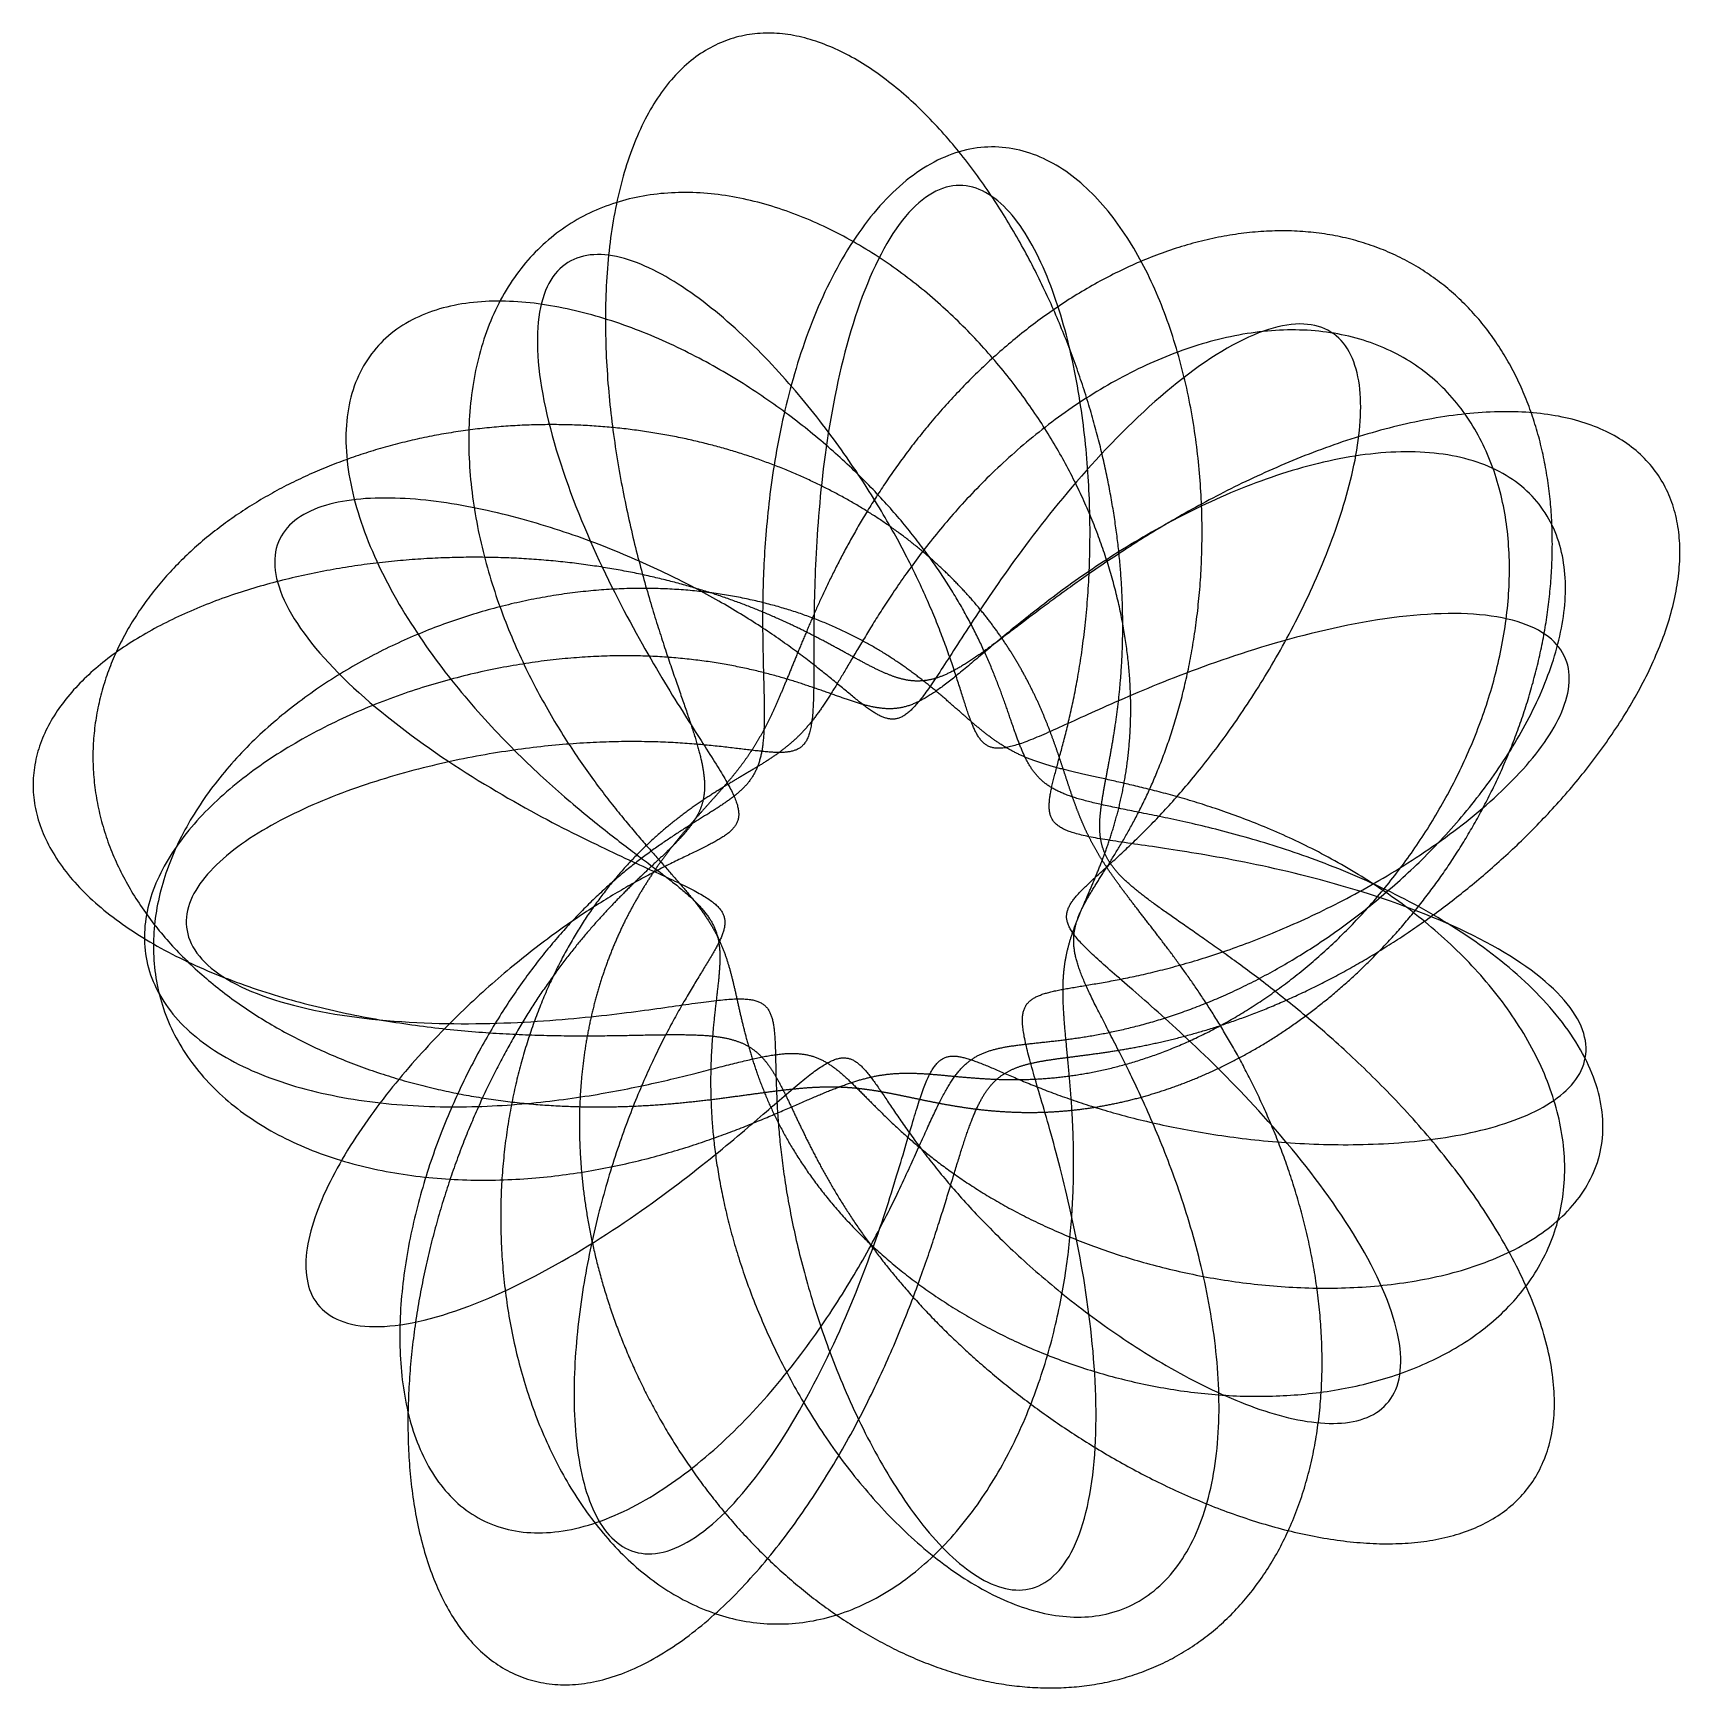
# Model space of a CAD drawing. Header units: metres. Extents: x -15.1 to 13.7, y -13.9 to 15.
import ezdxf

# ---------------------------------------------------------------- set-up
doc = ezdxf.new("R2010")
doc.units = ezdxf.units.M

msp = doc.modelspace()

# ---------------------------------------------------------------- linework, layer by layer
for points in [[(9.9298, 0), (9.9688, 0.0313), (10.0079, 0.0629), (10.047, 0.0947), (10.0861, 0.1268), (10.1252, 0.1591), (10.1644, 0.1917), (10.2036, 0.2245), (10.2427, 0.2575), (10.282, 0.2909), (10.3212, 0.3244), (10.3604, 0.3583), (10.3996, 0.3923), (10.4389, 0.4267), (10.4781, 0.4613), (10.5174, 0.4961), (10.5566, 0.5312), (10.5959, 0.5666), (10.6351, 0.6022), (10.6743, 0.6381), (10.7135, 0.6742), (10.7527, 0.7106), (10.7919, 0.7473), (10.831, 0.7842), (10.8701, 0.8214), (10.9092, 0.8588), (10.9483, 0.8965), (10.9873, 0.9345), (11.0263, 0.9727), (11.0652, 1.0112), (11.1041, 1.0499), (11.1429, 1.0889), (11.1817, 1.1282), (11.2204, 1.1677), (11.259, 1.2075), (11.2976, 1.2476), (11.3361, 1.2879), (11.3745, 1.3285), (11.4129, 1.3693), (11.4511, 1.4104), (11.4893, 1.4518), (11.5273, 1.4934), (11.5653, 1.5353), (11.6032, 1.5775), (11.6409, 1.6199), (11.6786, 1.6625), (11.7161, 1.7055), (11.7535, 1.7486), (11.7908, 1.7921), (11.8279, 1.8357), (11.8649, 1.8797), (11.9017, 1.9239), (11.9384, 1.9683), (11.975, 2.013), (12.0113, 2.058), (12.0475, 2.1032), (12.0836, 2.1486), (12.1194, 2.1943), (12.1551, 2.2402), (12.1905, 2.2864), (12.2258, 2.3328), (12.2609, 2.3794), (12.2957, 2.4263), (12.3303, 2.4734), (12.3647, 2.5208), (12.3989, 2.5683), (12.4328, 2.6161), (12.4665, 2.6642), (12.4999, 2.7124), (12.5331, 2.7609), (12.5659, 2.8095), (12.5986, 2.8584), (12.6309, 2.9075), (12.6629, 2.9568), (12.6946, 3.0063), (12.7261, 3.0561), (12.7572, 3.106), (12.788, 3.156), (12.8184, 3.2063), (12.8485, 3.2568), (12.8783, 3.3074), (12.9077, 3.3583), (12.9367, 3.4093), (12.9654, 3.4604), (12.9937, 3.5118), (13.0216, 3.5632), (13.0491, 3.6149), (13.0762, 3.6667), (13.1028, 3.7186), (13.1291, 3.7707), (13.1549, 3.8229), (13.1802, 3.8752), (13.2051, 3.9276), (13.2296, 3.9802), (13.2535, 4.0329), (13.277, 4.0856), (13.3, 4.1385), (13.3225, 4.1915), (13.3444, 4.2445), (13.3659, 4.2976), (13.3868, 4.3508), (13.4072, 4.4041), (13.427, 4.4574), (13.4463, 4.5107), (13.465, 4.5641), (13.4831, 4.6175), (13.5006, 4.671), (13.5175, 4.7244), (13.5338, 4.7779), (13.5495, 4.8314), (13.5646, 4.8849), (13.579, 4.9383), (13.5927, 4.9917), (13.6058, 5.0451), (13.6183, 5.0985), (13.63, 5.1518), (13.6411, 5.205), (13.6515, 5.2582), (13.6611, 5.3112), (13.67, 5.3642), (13.6783, 5.4171), (13.6857, 5.4699), (13.6924, 5.5225), (13.6984, 5.575), (13.7036, 5.6274), (13.708, 5.6796), (13.7117, 5.7317), (13.7145, 5.7836), (13.7165, 5.8353), (13.7178, 5.8868), (13.7182, 5.938), (13.7177, 5.9891), (13.7165, 6.04), (13.7144, 6.0906), (13.7114, 6.1409), (13.7076, 6.191), (13.7029, 6.2408), (13.6974, 6.2903), (13.6909, 6.3395), (13.6836, 6.3884), (13.6754, 6.437), (13.6662, 6.4852), (13.6562, 6.5331), (13.6452, 6.5806), (13.6334, 6.6278), (13.6206, 6.6746), (13.6068, 6.7209), (13.5922, 6.7669), (13.5765, 6.8125), (13.56, 6.8576), (13.5425, 6.9022), (13.524, 6.9465), (13.5046, 6.9902), (13.4842, 7.0335), (13.4629, 7.0762), (13.4406, 7.1185), (13.4173, 7.1603), (13.3931, 7.2015), (13.3678, 7.2422), (13.3417, 7.2823), (13.3145, 7.3219), (13.2864, 7.3609), (13.2573, 7.3993), (13.2272, 7.4371), (13.1962, 7.4744), (13.1642, 7.511), (13.1312, 7.5469), (13.0972, 7.5823), (13.0623, 7.617), (13.0264, 7.651), (12.9896, 7.6844), (12.9518, 7.7171), (12.9131, 7.7491), (12.8734, 7.7804), (12.8328, 7.811), (12.7913, 7.8409), (12.7488, 7.8701), (12.7054, 7.8986), (12.6611, 7.9263), (12.6159, 7.9533), (12.5697, 7.9795), (12.5227, 8.005), (12.4748, 8.0297), (12.4261, 8.0536), (12.3764, 8.0768), (12.3259, 8.0992), (12.2746, 8.1208), (12.2224, 8.1416), (12.1694, 8.1616), (12.1155, 8.1808), (12.0609, 8.1992), (12.0055, 8.2168), (11.9493, 8.2336), (11.8923, 8.2496), (11.8346, 8.2647), (11.7761, 8.2791), (11.7169, 8.2926), (11.657, 8.3053), (11.5964, 8.3172), (11.5351, 8.3283), (11.4731, 8.3385), (11.4105, 8.3479), (11.3473, 8.3565), (11.2834, 8.3642), (11.2189, 8.3712), (11.1538, 8.3773), (11.0881, 8.3826), (11.0219, 8.3871), (10.9551, 8.3908), (10.8878, 8.3936), (10.82, 8.3957), (10.7517, 8.397), (10.6829, 8.3974), (10.6136, 8.3971), (10.544, 8.396), (10.4739, 8.394), (10.4033, 8.3914), (10.3324, 8.3879), (10.2611, 8.3837), (10.1895, 8.3787), (10.1176, 8.3729), (10.0453, 8.3664), (9.9727, 8.3592), (9.8998, 8.3512), (9.8267, 8.3425), (9.7533, 8.3331), (9.6797, 8.323), (9.6059, 8.3122), (9.5319, 8.3006), (9.4577, 8.2885), (9.3834, 8.2756), (9.3089, 8.2621), (9.2343, 8.2479), (9.1596, 8.233), (9.0848, 8.2176), (9.01, 8.2015), (8.9351, 8.1848), (8.8601, 8.1675), (8.7851, 8.1496), (8.7102, 8.1311), (8.6352, 8.1121), (8.5603, 8.0925), (8.4854, 8.0723), (8.4105, 8.0516), (8.3358, 8.0304), (8.2611, 8.0087), (8.1866, 7.9864), (8.1121, 7.9637), (8.0378, 7.9405), (7.9637, 7.9169), (7.8897, 7.8928), (7.8158, 7.8682), (7.7422, 7.8432), (7.6688, 7.8178), (7.5956, 7.792), (7.5226, 7.7658), (7.4498, 7.7392), (7.3773, 7.7123), (7.3051, 7.685), (7.2332, 7.6573), (7.1615, 7.6293), (7.0901, 7.601), (7.019, 7.5724), (6.9483, 7.5435), (6.8779, 7.5143), (6.8078, 7.4848), (6.7381, 7.4551), (6.6687, 7.4251), (6.5997, 7.3948), (6.531, 7.3644), (6.4628, 7.3337), (6.3949, 7.3028), (6.3274, 7.2717), (6.2603, 7.2405), (6.1937, 7.209), (6.1274, 7.1774), (6.0616, 7.1457), (5.9962, 7.1138), (5.9313, 7.0818), (5.8667, 7.0496), (5.8027, 7.0174), (5.7391, 6.985), (5.6759, 6.9526), (5.6132, 6.92), (5.551, 6.8874), (5.4892, 6.8548), (5.4279, 6.8221), (5.3671, 6.7893), (5.3068, 6.7565), (5.2469, 6.7237), (5.1875, 6.6909), (5.1286, 6.658), (5.0703, 6.6252), (5.0124, 6.5923), (4.955, 6.5595), (4.898, 6.5267), (4.8416, 6.494), (4.7857, 6.4612), (4.7303, 6.4286), (4.6754, 6.3959), (4.621, 6.3634), (4.567, 6.3309), (4.5136, 6.2984), (4.4607, 6.2661), (4.4083, 6.2338), (4.3564, 6.2017), (4.305, 6.1696), (4.254, 6.1376), (4.2036, 6.1058), (4.1537, 6.074), (4.1043, 6.0424), (4.0554, 6.011), (4.0069, 5.9796), (3.959, 5.9484), (3.9115, 5.9173), (3.8646, 5.8864), (3.8181, 5.8556), (3.7721, 5.825), (3.7266, 5.7946), (3.6815, 5.7643), (3.637, 5.7342), (3.5929, 5.7042), (3.5493, 5.6745), (3.5062, 5.6449), (3.4635, 5.6155), (3.4213, 5.5863), (3.3796, 5.5573), (3.3383, 5.5284), (3.2975, 5.4998), (3.2571, 5.4714), (3.2172, 5.4432), (3.1777, 5.4152), (3.1387, 5.3873), (3.1001, 5.3598), (3.0619, 5.3324), (3.0242, 5.3052), (2.9869, 5.2783), (2.95, 5.2515), (2.9136, 5.225), (2.8775, 5.1987), (2.8419, 5.1727), (2.8067, 5.1469), (2.7719, 5.1213), (2.7375, 5.0959), (2.7035, 5.0708), (2.6699, 5.0459), (2.6367, 5.0212), (2.6039, 4.9968), (2.5714, 4.9726), (2.5393, 4.9486), (2.5077, 4.9249), (2.4763, 4.9014), (2.4454, 4.8782), (2.4148, 4.8552), (2.3846, 4.8324), (2.3547, 4.8099), (2.3252, 4.7876), (2.296, 4.7656), (2.2672, 4.7438), (2.2387, 4.7223), (2.2105, 4.701), (2.1827, 4.6799), (2.1552, 4.6591), (2.128, 4.6386), (2.1011, 4.6182), (2.0746, 4.5982), (2.0483, 4.5783), (2.0224, 4.5588), (1.9968, 4.5394), (1.9714, 4.5203), (1.9464, 4.5015), (1.9217, 4.4829), (1.8972, 4.4645), (1.873, 4.4464), (1.8491, 4.4285), (1.8255, 4.4108), (1.8022, 4.3934), (1.7791, 4.3763), (1.7562, 4.3594), (1.7337, 4.3427), (1.7114, 4.3262), (1.6893, 4.31), (1.6675, 4.2941), (1.646, 4.2783), (1.6246, 4.2628), (1.6036, 4.2476), (1.5827, 4.2325), (1.5621, 4.2177), (1.5417, 4.2032), (1.5215, 4.1888), (1.5016, 4.1747), (1.4818, 4.1609), (1.4623, 4.1472), (1.443, 4.1338), (1.4239, 4.1206), (1.4049, 4.1077), (1.3862, 4.0949), (1.3677, 4.0824), (1.3494, 4.0701), (1.3312, 4.058), (1.3133, 4.0462), (1.2955, 4.0345), (1.2779, 4.0231), (1.2605, 4.0119), (1.2432, 4.0009), (1.2261, 3.9902), (1.2092, 3.9796), (1.1925, 3.9693), (1.1759, 3.9591), (1.1594, 3.9492), (1.1432, 3.9395), (1.127, 3.93), (1.111, 3.9207), (1.0952, 3.9116), (1.0795, 3.9027), (1.0639, 3.894), (1.0485, 3.8855), (1.0332, 3.8772), (1.018, 3.8691), (1.003, 3.8612), (0.9881, 3.8535), (0.9733, 3.846), (0.9586, 3.8387), (0.944, 3.8316), (0.9296, 3.8246), (0.9152, 3.8179), (0.901, 3.8113), (0.8869, 3.8049), (0.8729, 3.7988), (0.859, 3.7928), (0.8451, 3.7869), (0.8314, 3.7813), (0.8178, 3.7758), (0.8042, 3.7706), (0.7908, 3.7655), (0.7774, 3.7605), (0.7642, 3.7558), (0.751, 3.7512), (0.7378, 3.7468), (0.7248, 3.7426), (0.7118, 3.7385), (0.6989, 3.7346), (0.6861, 3.7309), (0.6733, 3.7273), (0.6607, 3.7239), (0.648, 3.7207), (0.6355, 3.7176), (0.623, 3.7147), (0.6105, 3.712), (0.5981, 3.7094), (0.5858, 3.7069), (0.5735, 3.7047), (0.5613, 3.7025), (0.5491, 3.7006), (0.5369, 3.6987), (0.5248, 3.6971), (0.5128, 3.6955), (0.5007, 3.6942), (0.4888, 3.6929), (0.4768, 3.6919), (0.4649, 3.6909), (0.453, 3.6901), (0.4412, 3.6895), (0.4294, 3.689), (0.4176, 3.6886), (0.4058, 3.6884), (0.3941, 3.6883), (0.3824, 3.6883), (0.3707, 3.6885), (0.359, 3.6888), (0.3474, 3.6892), (0.3357, 3.6898), (0.3241, 3.6905), (0.3125, 3.6913), (0.3009, 3.6923), (0.2893, 3.6934), (0.2777, 3.6946), (0.2661, 3.6959), (0.2546, 3.6974), (0.243, 3.699), (0.2314, 3.7007), (0.2199, 3.7025), (0.2083, 3.7044), (0.1967, 3.7065), (0.1852, 3.7087), (0.1736, 3.711), (0.162, 3.7134), (0.1504, 3.7159), (0.1388, 3.7185), (0.1272, 3.7213), (0.1156, 3.7241), (0.104, 3.7271), (0.0923, 3.7301), (0.0807, 3.7333), (0.069, 3.7366), (0.0573, 3.74), (0.0456, 3.7435), (0.0339, 3.7471), (0.0221, 3.7508), (0.0103, 3.7546), (-0.0015, 3.7585), (-0.0133, 3.7625), (-0.0252, 3.7665), (-0.037, 3.7707), (-0.0489, 3.775), (-0.0609, 3.7794), (-0.0728, 3.7839), (-0.0848, 3.7884), (-0.0969, 3.7931), (-0.1089, 3.7978), (-0.121, 3.8027), (-0.1332, 3.8076), (-0.1453, 3.8126), (-0.1575, 3.8177), (-0.1698, 3.8229), (-0.1821, 3.8282), (-0.1944, 3.8335), (-0.2068, 3.839), (-0.2192, 3.8445), (-0.2317, 3.8501), (-0.2442, 3.8558), (-0.2567, 3.8615), (-0.2693, 3.8674), (-0.282, 3.8733), (-0.2947, 3.8793), (-0.3074, 3.8854), (-0.3202, 3.8915), (-0.333, 3.8977), (-0.3459, 3.904), (-0.3589, 3.9104), (-0.3719, 3.9169), (-0.385, 3.9234), (-0.3981, 3.9299), (-0.4113, 3.9366), (-0.4245, 3.9433), (-0.4378, 3.9501), (-0.4511, 3.957), (-0.4645, 3.9639), (-0.478, 3.9709), (-0.4915, 3.9779), (-0.5051, 3.985), (-0.5188, 3.9922), (-0.5325, 3.9994), (-0.5463, 4.0067), (-0.5602, 4.0141), (-0.5741, 4.0215), (-0.5881, 4.029), (-0.6021, 4.0365), (-0.6163, 4.0441), (-0.6305, 4.0517), (-0.6447, 4.0594), (-0.6591, 4.0672), (-0.6735, 4.075), (-0.688, 4.0828), (-0.7025, 4.0908), (-0.7172, 4.0987), (-0.7319, 4.1067), (-0.7467, 4.1148), (-0.7615, 4.1229), (-0.7765, 4.1311), (-0.7915, 4.1393), (-0.8066, 4.1475), (-0.8218, 4.1558), (-0.837, 4.1642), (-0.8524, 4.1726), (-0.8678, 4.181), (-0.8833, 4.1895), (-0.8989, 4.198), (-0.9145, 4.2066), (-0.9303, 4.2152), (-0.9461, 4.2238), (-0.962, 4.2325), (-0.9781, 4.2412), (-0.9942, 4.25), (-1.0103, 4.2588), (-1.0266, 4.2676), (-1.043, 4.2765), (-1.0594, 4.2854), (-1.076, 4.2944), (-1.0926, 4.3033), (-1.1093, 4.3124), (-1.1261, 4.3214), (-1.143, 4.3305), (-1.16, 4.3396), (-1.1771, 4.3487), (-1.1943, 4.3579), (-1.2116, 4.3671), (-1.229, 4.3763), (-1.2465, 4.3856), (-1.2641, 4.3948), (-1.2817, 4.4041), (-1.2995, 4.4135), (-1.3174, 4.4228), (-1.3354, 4.4322), (-1.3534, 4.4416), (-1.3716, 4.451), (-1.3899, 4.4605), (-1.4082, 4.47), (-1.4267, 4.4794), (-1.4453, 4.489), (-1.464, 4.4985), (-1.4828, 4.508), (-1.5017, 4.5176), (-1.5207, 4.5272), (-1.5398, 4.5368), (-1.559, 4.5464), (-1.5783, 4.5561), (-1.5978, 4.5657), (-1.6173, 4.5754), (-1.6369, 4.5851), (-1.6567, 4.5948), (-1.6766, 4.6045), (-1.6966, 4.6142), (-1.7166, 4.6239), (-1.7369, 4.6337), (-1.7572, 4.6434), (-1.7776, 4.6532), (-1.7981, 4.663), (-1.8188, 4.6727), (-1.8396, 4.6825), (-1.8605, 4.6923), (-1.8815, 4.7021), (-1.9026, 4.7119), (-1.9238, 4.7217), (-1.9452, 4.7315), (-1.9667, 4.7414), (-1.9883, 4.7512), (-2.01, 4.761), (-2.0318, 4.7708), (-2.0538, 4.7806), (-2.0758, 4.7905), (-2.098, 4.8003), (-2.1204, 4.8101), (-2.1428, 4.8199), (-2.1654, 4.8298), (-2.1881, 4.8396), (-2.2109, 4.8494), (-2.2338, 4.8592), (-2.2569, 4.869), (-2.2801, 4.8788), (-2.3034, 4.8886), (-2.3269, 4.8984), (-2.3504, 4.9082), (-2.3741, 4.918), (-2.398, 4.9277), (-2.4219, 4.9375), (-2.446, 4.9472), (-2.4703, 4.957), (-2.4946, 4.9667), (-2.5191, 4.9764), (-2.5437, 4.9861), (-2.5685, 4.9958), (-2.5934, 5.0054), (-2.6184, 5.0151), (-2.6436, 5.0247), (-2.6689, 5.0344), (-2.6943, 5.044), (-2.7199, 5.0536), (-2.7456, 5.0631), (-2.7714, 5.0727), (-2.7974, 5.0822), (-2.8235, 5.0917), (-2.8498, 5.1012), (-2.8762, 5.1107), (-2.9027, 5.1202), (-2.9294, 5.1296), (-2.9563, 5.139), (-2.9832, 5.1484), (-3.0103, 5.1577), (-3.0376, 5.1671), (-3.065, 5.1764), (-3.0925, 5.1857), (-3.1202, 5.1949), (-3.1481, 5.2041), (-3.176, 5.2133), (-3.2042, 5.2225), (-3.2324, 5.2316), (-3.2609, 5.2407), (-3.2894, 5.2498), (-3.3182, 5.2589), (-3.347, 5.2679), (-3.3761, 5.2768), (-3.4052, 5.2858), (-3.4346, 5.2947), (-3.464, 5.3035), (-3.4937, 5.3124), (-3.5234, 5.3211), (-3.5534, 5.3299), (-3.5835, 5.3386), (-3.6137, 5.3473), (-3.6441, 5.3559), (-3.6747, 5.3645), (-3.7054, 5.3731), (-3.7363, 5.3816), (-3.7673, 5.39), (-3.7985, 5.3984), (-3.8298, 5.4068), (-3.8613, 5.4151), (-3.893, 5.4234), (-3.9248, 5.4316), (-3.9568, 5.4398), (-3.989, 5.4479), (-4.0213, 5.456), (-4.0538, 5.464), (-4.0864, 5.472), (-4.1192, 5.4799), (-4.1522, 5.4878), (-4.1853, 5.4956), (-4.2186, 5.5034), (-4.2521, 5.5111), (-4.2857, 5.5187), (-4.3195, 5.5263), (-4.3535, 5.5338), (-4.3876, 5.5413), (-4.4219, 5.5487), (-4.4564, 5.5561), (-4.491, 5.5633), (-4.5258, 5.5706), (-4.5608, 5.5777), (-4.596, 5.5848), (-4.6313, 5.5918), (-4.6668, 5.5988), (-4.7024, 5.6056), (-4.7383, 5.6125), (-4.7743, 5.6192), (-4.8105, 5.6259), (-4.8469, 5.6325), (-4.8834, 5.639), (-4.9201, 5.6455), (-4.957, 5.6518), (-4.9941, 5.6581), (-5.0313, 5.6644), (-5.0688, 5.6705), (-5.1064, 5.6766), (-5.1441, 5.6826), (-5.1821, 5.6885), (-5.2202, 5.6943), (-5.2586, 5.7), (-5.2971, 5.7057), (-5.3357, 5.7112), (-5.3746, 5.7167), (-5.4136, 5.7221), (-5.4529, 5.7274), (-5.4923, 5.7326), (-5.5318, 5.7377), (-5.5716, 5.7427), (-5.6116, 5.7477), (-5.6517, 5.7525), (-5.692, 5.7572), (-5.7325, 5.7619), (-5.7732, 5.7664), (-5.8141, 5.7708), (-5.8551, 5.7752), (-5.8964, 5.7794), (-5.9378, 5.7835), (-5.9794, 5.7876), (-6.0212, 5.7915), (-6.0632, 5.7953), (-6.1053, 5.799), (-6.1477, 5.8026), (-6.1902, 5.8061), (-6.2329, 5.8094), (-6.2759, 5.8127), (-6.319, 5.8158), (-6.3622, 5.8188), (-6.4057, 5.8217), (-6.4494, 5.8245), (-6.4932, 5.8271), (-6.5372, 5.8297), (-6.5814, 5.8321), (-6.6259, 5.8344), (-6.6704, 5.8365), (-6.7152, 5.8385), (-6.7602, 5.8404), (-6.8053, 5.8422), (-6.8507, 5.8438), (-6.8962, 5.8453), (-6.9419, 5.8466), (-6.9878, 5.8479), (-7.0338, 5.8489), (-7.0801, 5.8499), (-7.1266, 5.8507), (-7.1732, 5.8513), (-7.22, 5.8518), (-7.267, 5.8522), (-7.3142, 5.8524), (-7.3615, 5.8524), (-7.4091, 5.8523), (-7.4568, 5.852), (-7.5047, 5.8516), (-7.5528, 5.851), (-7.6011, 5.8503), (-7.6495, 5.8494), (-7.6981, 5.8483), (-7.7469, 5.8471), (-7.7959, 5.8457), (-7.845, 5.8441), (-7.8944, 5.8424), (-7.9439, 5.8405), (-7.9935, 5.8384), (-8.0434, 5.8361), (-8.0934, 5.8337), (-8.1436, 5.8311), (-8.1939, 5.8283), (-8.2445, 5.8253), (-8.2951, 5.8221), (-8.346, 5.8187), (-8.397, 5.8152), (-8.4482, 5.8114), (-8.4995, 5.8075), (-8.551, 5.8033), (-8.6027, 5.799), (-8.6545, 5.7944), (-8.7064, 5.7897), (-8.7586, 5.7847), (-8.8108, 5.7796), (-8.8632, 5.7742), (-8.9158, 5.7686), (-8.9685, 5.7628), (-9.0213, 5.7568), (-9.0743, 5.7505), (-9.1275, 5.7441), (-9.1807, 5.7374), (-9.2341, 5.7305), (-9.2876, 5.7234), (-9.3413, 5.716), (-9.3951, 5.7084), (-9.449, 5.7006), (-9.503, 5.6925), (-9.5571, 5.6842), (-9.6114, 5.6757), (-9.6657, 5.6669), (-9.7202, 5.6579), (-9.7748, 5.6486), (-9.8294, 5.6391), (-9.8842, 5.6293), (-9.9391, 5.6192), (-9.994, 5.6089), (-10.0491, 5.5984), (-10.1042, 5.5875), (-10.1594, 5.5765), (-10.2147, 5.5651), (-10.27, 5.5535), (-10.3255, 5.5416), (-10.381, 5.5294), (-10.4365, 5.517), (-10.4921, 5.5042), (-10.5477, 5.4912), (-10.6034, 5.478), (-10.6591, 5.4644), (-10.7149, 5.4505), (-10.7707, 5.4364), (-10.8265, 5.4219), (-10.8823, 5.4072), (-10.9382, 5.3921), (-10.994, 5.3768), (-11.0499, 5.3611), (-11.1058, 5.3452), (-11.1616, 5.3289), (-11.2174, 5.3124), (-11.2732, 5.2955), (-11.329, 5.2783), (-11.3847, 5.2608), (-11.4404, 5.2429), (-11.4961, 5.2248), (-11.5517, 5.2063), (-11.6072, 5.1875), (-11.6626, 5.1684), (-11.718, 5.149), (-11.7733, 5.1292), (-11.8285, 5.1091), (-11.8836, 5.0886), (-11.9386, 5.0678), (-11.9935, 5.0467), (-12.0482, 5.0252), (-12.1028, 5.0034), (-12.1573, 4.9813), (-12.2116, 4.9588), (-12.2658, 4.9359), (-12.3198, 4.9127), (-12.3736, 4.8892), (-12.4272, 4.8653), (-12.4806, 4.841), (-12.5339, 4.8164), (-12.5869, 4.7914), (-12.6396, 4.7661), (-12.6922, 4.7404), (-12.7445, 4.7144), (-12.7965, 4.6879), (-12.8483, 4.6612), (-12.8998, 4.634), (-12.951, 4.6065), (-13.0019, 4.5787), (-13.0525, 4.5504), (-13.1028, 4.5218), (-13.1528, 4.4929), (-13.2024, 4.4635), (-13.2516, 4.4338), (-13.3005, 4.4038), (-13.349, 4.3733), (-13.3971, 4.3425), (-13.4448, 4.3113), (-13.4921, 4.2798), (-13.5389, 4.2479), (-13.5853, 4.2156), (-13.6313, 4.1829), (-13.6768, 4.1499), (-13.7218, 4.1165), (-13.7663, 4.0828), (-13.8104, 4.0487), (-13.8539, 4.0142), (-13.8968, 3.9793), (-13.9393, 3.9441), (-13.9811, 3.9086), (-14.0224, 3.8727), (-14.0632, 3.8364), (-14.1033, 3.7997), (-14.1428, 3.7628), (-14.1817, 3.7254), (-14.2199, 3.6877), (-14.2575, 3.6497), (-14.2944, 3.6113), (-14.3307, 3.5726), (-14.3662, 3.5336), (-14.4011, 3.4942), (-14.4352, 3.4545), (-14.4686, 3.4144), (-14.5012, 3.3741), (-14.5331, 3.3334), (-14.5642, 3.2924), (-14.5945, 3.2511), (-14.624, 3.2094), (-14.6527, 3.1675), (-14.6806, 3.1253), (-14.7076, 3.0828), (-14.7338, 3.0399), (-14.7591, 2.9968), (-14.7836, 2.9535), (-14.8071, 2.9098), (-14.8297, 2.8659), (-14.8514, 2.8217), (-14.8722, 2.7773), (-14.892, 2.7326), (-14.9109, 2.6876), (-14.9288, 2.6424), (-14.9458, 2.597), (-14.9617, 2.5514), (-14.9767, 2.5055), (-14.9906, 2.4595), (-15.0035, 2.4132), (-15.0154, 2.3667), (-15.0263, 2.3201), (-15.0361, 2.2732), (-15.0448, 2.2262), (-15.0525, 2.179), (-15.059, 2.1317), (-15.0645, 2.0842), (-15.0689, 2.0366), (-15.0722, 1.9888), (-15.0744, 1.9409), (-15.0755, 1.8929), (-15.0754, 1.8448), (-15.0742, 1.7966), (-15.0719, 1.7483), (-15.0685, 1.6999), (-15.0638, 1.6515), (-15.0581, 1.603), (-15.0512, 1.5544), (-15.0431, 1.5059), (-15.0338, 1.4572), (-15.0234, 1.4086), (-15.0118, 1.3599), (-14.9991, 1.3113), (-14.9852, 1.2626), (-14.9701, 1.214), (-14.9538, 1.1654), (-14.9363, 1.1168), (-14.9177, 1.0683), (-14.8979, 1.0198), (-14.877, 0.9714), (-14.8548, 0.9231), (-14.8315, 0.8749), (-14.8071, 0.8268), (-14.7815, 0.7787), (-14.7547, 0.7308), (-14.7268, 0.6831), (-14.6977, 0.6354), (-14.6675, 0.588), (-14.6361, 0.5407), (-14.6036, 0.4935), (-14.57, 0.4465), (-14.5353, 0.3998), (-14.4995, 0.3532), (-14.4626, 0.3068), (-14.4246, 0.2607), (-14.3855, 0.2147), (-14.3454, 0.1691), (-14.3041, 0.1236), (-14.2619, 0.0784), (-14.2186, 0.0335), (-14.1743, -0.0111), (-14.1289, -0.0555), (-14.0826, -0.0996), (-14.0353, -0.1433), (-13.987, -0.1868), (-13.9377, -0.23), (-13.8875, -0.2728), (-13.8364, -0.3153), (-13.7844, -0.3574), (-13.7314, -0.3992), (-13.6776, -0.4407), (-13.6229, -0.4818), (-13.5673, -0.5225), (-13.511, -0.5629), (-13.4538, -0.6028), (-13.3958, -0.6424), (-13.337, -0.6816), (-13.2774, -0.7204), (-13.2171, -0.7588), (-13.1561, -0.7968), (-13.0943, -0.8344), (-13.0319, -0.8715), (-12.9688, -0.9082), (-12.905, -0.9445), (-12.8406, -0.9804), (-12.7756, -1.0158), (-12.71, -1.0508), (-12.6438, -1.0853), (-12.5771, -1.1194), (-12.5098, -1.1531), (-12.442, -1.1863), (-12.3737, -1.219), (-12.3049, -1.2513), (-12.2357, -1.2831), (-12.166, -1.3145), (-12.0959, -1.3454), (-12.0254, -1.3758), (-11.9545, -1.4057), (-11.8833, -1.4352), (-11.8117, -1.4643), (-11.7398, -1.4928), (-11.6676, -1.5209), (-11.5951, -1.5485), (-11.5223, -1.5757), (-11.4493, -1.6024), (-11.3761, -1.6286), (-11.3027, -1.6543), (-11.2291, -1.6796), (-11.1553, -1.7044), (-11.0814, -1.7288), (-11.0073, -1.7527), (-10.9331, -1.7761), (-10.8589, -1.7991), (-10.7845, -1.8216), (-10.7101, -1.8437), (-10.6356, -1.8653), (-10.5612, -1.8865), (-10.4867, -1.9072), (-10.4122, -1.9275), (-10.3377, -1.9473), (-10.2633, -1.9667), (-10.1889, -1.9856), (-10.1146, -2.0042), (-10.0404, -2.0223), (-9.9663, -2.04), (-9.8923, -2.0572), (-9.8184, -2.0741), (-9.7447, -2.0905), (-9.6711, -2.1065), (-9.5977, -2.1222), (-9.5245, -2.1374), (-9.4515, -2.1522), (-9.3786, -2.1667), (-9.3061, -2.1807), (-9.2337, -2.1944), (-9.1616, -2.2077), (-9.0897, -2.2206), (-9.0181, -2.2332), (-8.9468, -2.2454), (-8.8758, -2.2572), (-8.805, -2.2687), (-8.7346, -2.2799), (-8.6645, -2.2907), (-8.5947, -2.3011), (-8.5253, -2.3113), (-8.4562, -2.3211), (-8.3875, -2.3306), (-8.3191, -2.3398), (-8.2511, -2.3487), (-8.1834, -2.3572), (-8.1162, -2.3655), (-8.0493, -2.3735), (-7.9828, -2.3812), (-7.9168, -2.3886), (-7.8511, -2.3957), (-7.7859, -2.4026), (-7.7211, -2.4092), (-7.6567, -2.4155), (-7.5927, -2.4216), (-7.5292, -2.4274), (-7.4661, -2.433), (-7.4035, -2.4384), (-7.3413, -2.4435), (-7.2796, -2.4484), (-7.2183, -2.4531), (-7.1575, -2.4575), (-7.0971, -2.4617), (-7.0373, -2.4658), (-6.9778, -2.4696), (-6.9189, -2.4732), (-6.8604, -2.4767), (-6.8024, -2.4799), (-6.7449, -2.483), (-6.6879, -2.4859), (-6.6313, -2.4886), (-6.5753, -2.4912), (-6.5197, -2.4936), (-6.4646, -2.4958), (-6.4099, -2.4979), (-6.3558, -2.4998), (-6.3022, -2.5016), (-6.249, -2.5033), (-6.1963, -2.5048), (-6.1441, -2.5062), (-6.0924, -2.5075), (-6.0412, -2.5086), (-5.9905, -2.5097), (-5.9403, -2.5106), (-5.8905, -2.5114), (-5.8412, -2.5121), (-5.7924, -2.5127), (-5.7441, -2.5132), (-5.6963, -2.5137), (-5.649, -2.514), (-5.6021, -2.5143), (-5.5557, -2.5145), (-5.5098, -2.5146), (-5.4643, -2.5146), (-5.4194, -2.5146), (-5.3749, -2.5145), (-5.3308, -2.5143), (-5.2872, -2.5141), (-5.2441, -2.5139), (-5.2015, -2.5135), (-5.1593, -2.5132), (-5.1176, -2.5128), (-5.0763, -2.5123), (-5.0355, -2.5119), (-4.9951, -2.5114), (-4.9551, -2.5108), (-4.9156, -2.5102), (-4.8766, -2.5097), (-4.838, -2.509), (-4.7998, -2.5084), (-4.7621, -2.5078), (-4.7247, -2.5071), (-4.6879, -2.5065), (-4.6514, -2.5058), (-4.6153, -2.5051), (-4.5797, -2.5044), (-4.5445, -2.5038), (-4.5097, -2.5031), (-4.4753, -2.5024), (-4.4413, -2.5018), (-4.4077, -2.5011), (-4.3745, -2.5005), (-4.3417, -2.4999), (-4.3093, -2.4993), (-4.2773, -2.4987), (-4.2456, -2.4981), (-4.2143, -2.4976), (-4.1835, -2.4971), (-4.153, -2.4966), (-4.1228, -2.4962), (-4.093, -2.4957), (-4.0636, -2.4954), (-4.0346, -2.495), (-4.0059, -2.4947), (-3.9776, -2.4944), (-3.9496, -2.4942), (-3.9219, -2.494), (-3.8946, -2.4939), (-3.8677, -2.4938), (-3.841, -2.4938), (-3.8147, -2.4938), (-3.7888, -2.4938), (-3.7631, -2.4939), (-3.7378, -2.4941), (-3.7128, -2.4943), (-3.6882, -2.4946), (-3.6638, -2.4949), (-3.6397, -2.4953), (-3.616, -2.4958), (-3.5925, -2.4963), (-3.5694, -2.4969), (-3.5465, -2.4975), (-3.5239, -2.4982), (-3.5016, -2.499), (-3.4796, -2.4998), (-3.4579, -2.5007), (-3.4365, -2.5017), (-3.4153, -2.5028), (-3.3944, -2.5039), (-3.3738, -2.5051), (-3.3534, -2.5063), (-3.3333, -2.5077), (-3.3135, -2.5091), (-3.2939, -2.5106), (-3.2746, -2.5122), (-3.2555, -2.5138), (-3.2367, -2.5155), (-3.2181, -2.5173), (-3.1997, -2.5192), (-3.1816, -2.5212), (-3.1637, -2.5233), (-3.146, -2.5254), (-3.1286, -2.5276), (-3.1114, -2.5299), (-3.0944, -2.5323), (-3.0776, -2.5347), (-3.0611, -2.5373), (-3.0448, -2.5399), (-3.0286, -2.5427), (-3.0127, -2.5455), (-2.997, -2.5484), (-2.9814, -2.5514), (-2.9661, -2.5544), (-2.951, -2.5576), (-2.9361, -2.5609), (-2.9213, -2.5642), (-2.9067, -2.5676), (-2.8924, -2.5712), (-2.8782, -2.5748), (-2.8641, -2.5785), (-2.8503, -2.5823), (-2.8366, -2.5862), (-2.8231, -2.5902), (-2.8098, -2.5942), (-2.7966, -2.5984), (-2.7836, -2.6027), (-2.7708, -2.607), (-2.7581, -2.6115), (-2.7455, -2.616), (-2.7332, -2.6206), (-2.7209, -2.6254), (-2.7088, -2.6302), (-2.6969, -2.6351), (-2.6851, -2.6401), (-2.6734, -2.6452), (-2.6619, -2.6504), (-2.6505, -2.6557), (-2.6393, -2.6611), (-2.6281, -2.6666), (-2.6171, -2.6722), (-2.6063, -2.6779), (-2.5955, -2.6837), (-2.5849, -2.6895), (-2.5744, -2.6955), (-2.564, -2.7016), (-2.5537, -2.7077), (-2.5436, -2.714), (-2.5335, -2.7204), (-2.5236, -2.7268), (-2.5137, -2.7334), (-2.504, -2.74), (-2.4944, -2.7468), (-2.4848, -2.7536), (-2.4754, -2.7605), (-2.4661, -2.7676), (-2.4568, -2.7747), (-2.4477, -2.7819), (-2.4386, -2.7893), (-2.4296, -2.7967), (-2.4208, -2.8042), (-2.4119, -2.8118), (-2.4032, -2.8195), (-2.3946, -2.8273), (-2.386, -2.8352), (-2.3775, -2.8432), (-2.3691, -2.8513), (-2.3608, -2.8595), (-2.3525, -2.8678), (-2.3443, -2.8762), (-2.3362, -2.8847), (-2.3281, -2.8933), (-2.3201, -2.9019), (-2.3122, -2.9107), (-2.3043, -2.9196), (-2.2964, -2.9286), (-2.2887, -2.9376), (-2.281, -2.9468), (-2.2733, -2.956), (-2.2657, -2.9654), (-2.2581, -2.9748), (-2.2506, -2.9843), (-2.2432, -2.994), (-2.2358, -3.0037), (-2.2284, -3.0135), (-2.2211, -3.0234), (-2.2138, -3.0334), (-2.2065, -3.0436), (-2.1993, -3.0538), (-2.1921, -3.064), (-2.185, -3.0744), (-2.1779, -3.0849), (-2.1708, -3.0955), (-2.1638, -3.1062), (-2.1568, -3.1169), (-2.1498, -3.1278), (-2.1428, -3.1387), (-2.1359, -3.1498), (-2.1289, -3.1609), (-2.122, -3.1721), (-2.1152, -3.1835), (-2.1083, -3.1949), (-2.1015, -3.2064), (-2.0946, -3.218), (-2.0878, -3.2297), (-2.081, -3.2415), (-2.0743, -3.2533), (-2.0675, -3.2653), (-2.0607, -3.2774), (-2.054, -3.2895), (-2.0472, -3.3018), (-2.0405, -3.3141), (-2.0337, -3.3265), (-2.027, -3.339), (-2.0203, -3.3516), (-2.0135, -3.3643), (-2.0068, -3.3771), (-2, -3.39), (-1.9933, -3.4029), (-1.9866, -3.416), (-1.9798, -3.4291), (-1.9731, -3.4424), (-1.9663, -3.4557), (-1.9595, -3.4691), (-1.9527, -3.4826), (-1.9459, -3.4962), (-1.9391, -3.5099), (-1.9323, -3.5236), (-1.9255, -3.5375), (-1.9186, -3.5514), (-1.9117, -3.5654), (-1.9048, -3.5795), (-1.8979, -3.5937), (-1.891, -3.608), (-1.884, -3.6224), (-1.8771, -3.6369), (-1.8701, -3.6514), (-1.863, -3.666), (-1.856, -3.6808), (-1.8489, -3.6956), (-1.8418, -3.7105), (-1.8347, -3.7254), (-1.8275, -3.7405), (-1.8203, -3.7556), (-1.8131, -3.7709), (-1.8058, -3.7862), (-1.7985, -3.8016), (-1.7912, -3.8171), (-1.7838, -3.8327), (-1.7764, -3.8483), (-1.769, -3.864), (-1.7615, -3.8799), (-1.754, -3.8958), (-1.7464, -3.9118), (-1.7388, -3.9278), (-1.7312, -3.944), (-1.7235, -3.9602), (-1.7157, -3.9765), (-1.7079, -3.9929), (-1.7001, -4.0094), (-1.6922, -4.026), (-1.6843, -4.0426), (-1.6763, -4.0594), (-1.6683, -4.0762), (-1.6602, -4.0931), (-1.6521, -4.1101), (-1.6439, -4.1271), (-1.6356, -4.1442), (-1.6273, -4.1615), (-1.619, -4.1788), (-1.6106, -4.1961), (-1.6021, -4.2136), (-1.5936, -4.2311), (-1.585, -4.2487), (-1.5763, -4.2664), (-1.5676, -4.2842), (-1.5588, -4.3021), (-1.55, -4.32), (-1.5411, -4.338), (-1.5321, -4.3561), (-1.523, -4.3743), (-1.5139, -4.3925), (-1.5048, -4.4108), (-1.4955, -4.4292), (-1.4862, -4.4477), (-1.4768, -4.4663), (-1.4674, -4.4849), (-1.4578, -4.5036), (-1.4482, -4.5224), (-1.4386, -4.5413), (-1.4288, -4.5602), (-1.419, -4.5792), (-1.4091, -4.5983), (-1.3991, -4.6175), (-1.389, -4.6367), (-1.3789, -4.6561), (-1.3687, -4.6755), (-1.3584, -4.6949), (-1.348, -4.7145), (-1.3375, -4.7341), (-1.327, -4.7538), (-1.3163, -4.7736), (-1.3056, -4.7934), (-1.2948, -4.8133), (-1.2839, -4.8333), (-1.2729, -4.8534), (-1.2618, -4.8735), (-1.2507, -4.8938), (-1.2394, -4.9141), (-1.2281, -4.9344), (-1.2167, -4.9548), (-1.2051, -4.9754), (-1.1935, -4.9959), (-1.1818, -5.0166), (-1.17, -5.0373), (-1.1581, -5.0581), (-1.1461, -5.079), (-1.134, -5.0999), (-1.1217, -5.1209), (-1.1094, -5.142), (-1.097, -5.1632), (-1.0845, -5.1844), (-1.0719, -5.2057), (-1.0592, -5.2271), (-1.0464, -5.2485), (-1.0335, -5.27), (-1.0205, -5.2916), (-1.0073, -5.3132), (-0.9941, -5.3349), (-0.9807, -5.3567), (-0.9673, -5.3786), (-0.9537, -5.4005), (-0.94, -5.4225), (-0.9262, -5.4445), (-0.9123, -5.4667), (-0.8983, -5.4889), (-0.8842, -5.5111), (-0.87, -5.5335), (-0.8556, -5.5559), (-0.8411, -5.5783), (-0.8265, -5.6009), (-0.8118, -5.6235), (-0.797, -5.6462), (-0.782, -5.6689), (-0.767, -5.6917), (-0.7518, -5.7146), (-0.7364, -5.7375), (-0.721, -5.7605), (-0.7054, -5.7836), (-0.6898, -5.8067), (-0.6739, -5.8299), (-0.658, -5.8532), (-0.6419, -5.8765), (-0.6257, -5.8999), (-0.6094, -5.9233), (-0.5929, -5.9468), (-0.5763, -5.9704), (-0.5596, -5.9941), (-0.5428, -6.0178), (-0.5258, -6.0416), (-0.5087, -6.0654), (-0.4914, -6.0893), (-0.474, -6.1133), (-0.4565, -6.1373), (-0.4388, -6.1614), (-0.421, -6.1855), (-0.403, -6.2097), (-0.3849, -6.234), (-0.3667, -6.2583), (-0.3483, -6.2827), (-0.3298, -6.3072), (-0.3111, -6.3317), (-0.2923, -6.3562), (-0.2734, -6.3809), (-0.2543, -6.4055), (-0.235, -6.4303), (-0.2156, -6.4551), (-0.196, -6.48), (-0.1763, -6.5049), (-0.1565, -6.5299), (-0.1365, -6.5549), (-0.1163, -6.58), (-0.096, -6.6052), (-0.0755, -6.6304), (-0.0549, -6.6556), (-0.0341, -6.6809), (-0.0132, -6.7063), (0.0079, -6.7318), (0.0292, -6.7572), (0.0506, -6.7828), (0.0722, -6.8084), (0.094, -6.834), (0.1159, -6.8597), (0.138, -6.8855), (0.1602, -6.9113), (0.1826, -6.9371), (0.2052, -6.963), (0.2279, -6.989), (0.2509, -7.015), (0.2739, -7.0411), (0.2972, -7.0672), (0.3206, -7.0934), (0.3442, -7.1196), (0.368, -7.1458), (0.392, -7.1721), (0.4161, -7.1985), (0.4404, -7.2249), (0.4649, -7.2514), (0.4896, -7.2779), (0.5144, -7.3044), (0.5395, -7.331), (0.5647, -7.3576), (0.5901, -7.3843), (0.6156, -7.411), (0.6414, -7.4378), (0.6674, -7.4646), (0.6935, -7.4915), (0.7198, -7.5184), (0.7463, -7.5453), (0.773, -7.5723), (0.7999, -7.5993), (0.827, -7.6263), (0.8543, -7.6534), (0.8818, -7.6806), (0.9094, -7.7077), (0.9373, -7.7349), (0.9654, -7.7622), (0.9936, -7.7895), (1.0221, -7.8168), (1.0507, -7.8441), (1.0796, -7.8715), (1.1086, -7.8989), (1.1379, -7.9264), (1.1674, -7.9538), (1.197, -7.9813), (1.2269, -8.0089), (1.257, -8.0364), (1.2873, -8.064), (1.3178, -8.0917), (1.3485, -8.1193), (1.3794, -8.147), (1.4105, -8.1747), (1.4419, -8.2024), (1.4734, -8.2301), (1.5052, -8.2579), (1.5372, -8.2857), (1.5694, -8.3135), (1.6018, -8.3413), (1.6344, -8.3691), (1.6673, -8.397), (1.7003, -8.4248), (1.7336, -8.4527), (1.7671, -8.4806), (1.8009, -8.5085), (1.8348, -8.5364), (1.869, -8.5644), (1.9034, -8.5923), (1.938, -8.6203), (1.9729, -8.6482), (2.008, -8.6762), (2.0433, -8.7041), (2.0788, -8.7321), (2.1146, -8.76), (2.1506, -8.788), (2.1868, -8.816), (2.2232, -8.8439), (2.2599, -8.8719), (2.2969, -8.8998), (2.334, -8.9278), (2.3714, -8.9557), (2.409, -8.9836), (2.4469, -9.0115), (2.485, -9.0394), (2.5233, -9.0673), (2.5619, -9.0951), (2.6007, -9.123), (2.6398, -9.1508), (2.6791, -9.1786), (2.7186, -9.2063), (2.7584, -9.2341), (2.7984, -9.2618), (2.8386, -9.2895), (2.8791, -9.3171), (2.9198, -9.3447), (2.9608, -9.3723), (3.002, -9.3998), (3.0435, -9.4273), (3.0852, -9.4548), (3.1271, -9.4822), (3.1693, -9.5096), (3.2118, -9.5369), (3.2545, -9.5642), (3.2974, -9.5914), (3.3405, -9.6185), (3.384, -9.6456), (3.4276, -9.6726), (3.4715, -9.6996), (3.5157, -9.7265), (3.5601, -9.7533), (3.6047, -9.7801), (3.6496, -9.8068), (3.6947, -9.8334), (3.7401, -9.8599), (3.7857, -9.8864), (3.8315, -9.9127), (3.8776, -9.939), (3.924, -9.9652), (3.9705, -9.9913), (4.0174, -10.0172), (4.0644, -10.0431), (4.1117, -10.0689), (4.1593, -10.0946), (4.207, -10.1201), (4.2551, -10.1456), (4.3033, -10.1709), (4.3518, -10.1961), (4.4005, -10.2212), (4.4495, -10.2461), (4.4987, -10.2709), (4.5481, -10.2956), (4.5977, -10.3202), (4.6476, -10.3446), (4.6977, -10.3688), (4.7481, -10.3929), (4.7986, -10.4168), (4.8494, -10.4406), (4.9004, -10.4642), (4.9516, -10.4877), (5.0031, -10.511), (5.0547, -10.534), (5.1066, -10.557), (5.1587, -10.5797), (5.211, -10.6022), (5.2635, -10.6246), (5.3162, -10.6467), (5.3691, -10.6687), (5.4222, -10.6904), (5.4755, -10.7119), (5.529, -10.7332), (5.5827, -10.7543), (5.6365, -10.7751), (5.6906, -10.7957), (5.7448, -10.8161), (5.7993, -10.8362), (5.8539, -10.8561), (5.9086, -10.8757), (5.9636, -10.8951), (6.0187, -10.9142), (6.0739, -10.933), (6.1293, -10.9515), (6.1849, -10.9698), (6.2406, -10.9877), (6.2965, -11.0054), (6.3525, -11.0228), (6.4086, -11.0398), (6.4649, -11.0566), (6.5212, -11.073), (6.5777, -11.0891), (6.6344, -11.1049), (6.6911, -11.1203), (6.7479, -11.1354), (6.8048, -11.1502), (6.8619, -11.1645), (6.919, -11.1786), (6.9762, -11.1922), (7.0334, -11.2055), (7.0908, -11.2184), (7.1481, -11.2309), (7.2056, -11.243), (7.2631, -11.2547), (7.3206, -11.266), (7.3782, -11.2768), (7.4358, -11.2873), (7.4934, -11.2973), (7.551, -11.3069), (7.6086, -11.316), (7.6663, -11.3247), (7.7239, -11.3329), (7.7815, -11.3407), (7.839, -11.348), (7.8965, -11.3548), (7.954, -11.3611), (8.0114, -11.3669), (8.0688, -11.3722), (8.1261, -11.3771), (8.1833, -11.3814), (8.2404, -11.3851), (8.2974, -11.3884), (8.3543, -11.3911), (8.4111, -11.3932), (8.4677, -11.3949), (8.5242, -11.3959), (8.5805, -11.3964), (8.6367, -11.3963), (8.6927, -11.3956), (8.7486, -11.3944), (8.8042, -11.3925), (8.8596, -11.3901), (8.9148, -11.3871), (8.9698, -11.3834), (9.0245, -11.3791), (9.079, -11.3742), (9.1332, -11.3687), (9.1871, -11.3625), (9.2408, -11.3556), (9.2941, -11.3482), (9.3471, -11.34), (9.3998, -11.3312), (9.4522, -11.3217), (9.5042, -11.3116), (9.5558, -11.3008), (9.6071, -11.2892), (9.658, -11.277), (9.7084, -11.2641), (9.7585, -11.2505), (9.8081, -11.2362), (9.8573, -11.2212), (9.906, -11.2054), (9.9542, -11.1889), (10.002, -11.1717), (10.0493, -11.1538), (10.096, -11.1351), (10.1423, -11.1157), (10.188, -11.0956), (10.2331, -11.0747), (10.2777, -11.0531), (10.3217, -11.0307), (10.3651, -11.0076), (10.408, -10.9837), (10.4502, -10.959), (10.4917, -10.9336), (10.5326, -10.9074), (10.5729, -10.8805), (10.6125, -10.8528), (10.6514, -10.8243), (10.6896, -10.7951), (10.7271, -10.7651), (10.7639, -10.7344), (10.8, -10.7028), (10.8353, -10.6705), (10.8698, -10.6375), (10.9036, -10.6037), (10.9366, -10.5691), (10.9688, -10.5337), (11.0002, -10.4976), (11.0307, -10.4608), (11.0605, -10.4232), (11.0894, -10.3848), (11.1175, -10.3457), (11.1447, -10.3059), (11.171, -10.2653), (11.1965, -10.224), (11.221, -10.1819), (11.2447, -10.1392), (11.2674, -10.0957), (11.2893, -10.0515), (11.3102, -10.0065), (11.3302, -9.9609), (11.3492, -9.9146), (11.3673, -9.8676), (11.3845, -9.8199), (11.4006, -9.7716), (11.4158, -9.7226), (11.4301, -9.6729), (11.4434, -9.6226), (11.4556, -9.5716), (11.4669, -9.52), (11.4772, -9.4678), (11.4865, -9.4149), (11.4948, -9.3615), (11.5021, -9.3075), (11.5084, -9.2529), (11.5137, -9.1977), (11.5179, -9.142), (11.5212, -9.0857), (11.5235, -9.0289), (11.5247, -8.9716), (11.5249, -8.9137), (11.5241, -8.8554), (11.5223, -8.7965), (11.5195, -8.7372), (11.5157, -8.6775), (11.5109, -8.6172), (11.505, -8.5566), (11.4982, -8.4955), (11.4904, -8.434), (11.4815, -8.3722), (11.4717, -8.3099), (11.4609, -8.2473), (11.4492, -8.1844), (11.4364, -8.1211), (11.4227, -8.0575), (11.408, -7.9935), (11.3924, -7.9293), (11.3758, -7.8648), (11.3583, -7.8001), (11.3399, -7.7351), (11.3205, -7.6699), (11.3002, -7.6045), (11.279, -7.5388), (11.257, -7.473), (11.234, -7.407), (11.2102, -7.3408), (11.1855, -7.2746), (11.1599, -7.2081), (11.1335, -7.1416), (11.1063, -7.075), (11.0783, -7.0083), (11.0495, -6.9415), (11.0198, -6.8747), (10.9894, -6.8079), (10.9583, -6.741), (10.9263, -6.6741), (10.8937, -6.6073), (10.8603, -6.5404), (10.8262, -6.4736), (10.7914, -6.4069), (10.7559, -6.3402), (10.7198, -6.2736), (10.6829, -6.207), (10.6455, -6.1406), (10.6074, -6.0743), (10.5688, -6.0081), (10.5295, -5.9421), (10.4896, -5.8762), (10.4492, -5.8105), (10.4083, -5.745), (10.3668, -5.6797), (10.3248, -5.6146), (10.2823, -5.5497), (10.2393, -5.485), (10.1958, -5.4205), (10.1519, -5.3563), (10.1076, -5.2924), (10.0628, -5.2287), (10.0176, -5.1653), (9.972, -5.1022), (9.9261, -5.0394), (9.8798, -4.9769), (9.8331, -4.9148), (9.7861, -4.8529), (9.7389, -4.7914), (9.6913, -4.7302), (9.6434, -4.6694), (9.5953, -4.6089), (9.5469, -4.5488), (9.4982, -4.489), (9.4494, -4.4297), (9.4003, -4.3707), (9.3511, -4.3121), (9.3016, -4.2539), (9.252, -4.1961), (9.2023, -4.1388), (9.1524, -4.0818), (9.1024, -4.0252), (9.0522, -3.9691), (9.002, -3.9134), (8.9517, -3.8582), (8.9014, -3.8033), (8.8509, -3.7489), (8.8004, -3.695), (8.7499, -3.6415), (8.6994, -3.5884), (8.6489, -3.5358), (8.5983, -3.4836), (8.5478, -3.4319), (8.4973, -3.3807), (8.4469, -3.3299), (8.3965, -3.2796), (8.3461, -3.2297), (8.2958, -3.1804), (8.2456, -3.1314), (8.1955, -3.083), (8.1455, -3.035), (8.0956, -2.9874), (8.0458, -2.9404), (7.9962, -2.8938), (7.9466, -2.8476), (7.8973, -2.802), (7.8481, -2.7568), (7.799, -2.7121), (7.7501, -2.6678), (7.7014, -2.624), (7.6529, -2.5806), (7.6046, -2.5378), (7.5564, -2.4953), (7.5085, -2.4534), (7.4608, -2.4119), (7.4133, -2.3708), (7.3661, -2.3302), (7.319, -2.2901), (7.2723, -2.2504), (7.2257, -2.2111), (7.1795, -2.1723), (7.1334, -2.1339), (7.0877, -2.096), (7.0422, -2.0585), (6.9969, -2.0214), (6.952, -1.9848), (6.9073, -1.9486), (6.8629, -1.9128), (6.8188, -1.8774), (6.775, -1.8425), (6.7315, -1.808), (6.6883, -1.7738), (6.6454, -1.7401), (6.6028, -1.7068), (6.5605, -1.6739), (6.5186, -1.6414), (6.4769, -1.6093), (6.4356, -1.5776), (6.3946, -1.5462), (6.3539, -1.5153), (6.3135, -1.4847), (6.2735, -1.4545), (6.2338, -1.4247), (6.1944, -1.3952), (6.1553, -1.3661), (6.1166, -1.3373), (6.0783, -1.309), (6.0402, -1.2809), (6.0025, -1.2532), (5.9652, -1.2259), (5.9282, -1.1989), (5.8915, -1.1722), (5.8551, -1.1458), (5.8192, -1.1198), (5.7835, -1.0941), (5.7482, -1.0688), (5.7132, -1.0437), (5.6786, -1.0189), (5.6443, -0.9945), (5.6104, -0.9703), (5.5768, -0.9465), (5.5436, -0.9229), (5.5107, -0.8997), (5.4781, -0.8767), (5.4459, -0.854), (5.414, -0.8316), (5.3825, -0.8094), (5.3513, -0.7876), (5.3205, -0.7659), (5.29, -0.7446), (5.2598, -0.7235), (5.23, -0.7027), (5.2005, -0.6821), (5.1713, -0.6617), (5.1425, -0.6416), (5.114, -0.6217), (5.0859, -0.6021), (5.058, -0.5827), (5.0305, -0.5635), (5.0034, -0.5446), (4.9765, -0.5258), (4.95, -0.5073), (4.9238, -0.489), (4.898, -0.4709), (4.8724, -0.453), (4.8472, -0.4353), (4.8223, -0.4178), (4.7977, -0.4004), (4.7735, -0.3833), (4.7495, -0.3664), (4.7259, -0.3496), (4.7026, -0.333), (4.6795, -0.3166), (4.6568, -0.3004), (4.6344, -0.2843), (4.6123, -0.2684), (4.5905, -0.2527), (4.569, -0.2371), (4.5478, -0.2217), (4.5269, -0.2064), (4.5062, -0.1913), (4.4859, -0.1763), (4.4659, -0.1615), (4.4461, -0.1468), (4.4267, -0.1322), (4.4075, -0.1178), (4.3886, -0.1034), (4.37, -0.0893), (4.3516, -0.0752), (4.3336, -0.0613), (4.3158, -0.0475), (4.2983, -0.0338), (4.281, -0.0202), (4.264, -0.0067), (4.2473, 0.0067), (4.2309, 0.0199), (4.2147, 0.0331), (4.1987, 0.0462), (4.1831, 0.0592), (4.1676, 0.072), (4.1525, 0.0848), (4.1376, 0.0975), (4.1229, 0.1101), (4.1085, 0.1227), (4.0943, 0.1351), (4.0804, 0.1475), (4.0667, 0.1598), (4.0532, 0.172), (4.04, 0.1842), (4.027, 0.1963), (4.0143, 0.2083), (4.0017, 0.2203), (3.9894, 0.2322), (3.9774, 0.244), (3.9655, 0.2558), (3.9539, 0.2675), (3.9425, 0.2792), (3.9313, 0.2908), (3.9203, 0.3024), (3.9096, 0.3139), (3.899, 0.3254), (3.8887, 0.3369), (3.8785, 0.3483), (3.8686, 0.3597), (3.8589, 0.371), (3.8494, 0.3823), (3.8401, 0.3935), (3.8309, 0.4048), (3.822, 0.416), (3.8133, 0.4272), (3.8047, 0.4383), (3.7964, 0.4494), (3.7882, 0.4606), (3.7802, 0.4716), (3.7724, 0.4827), (3.7648, 0.4938), (3.7574, 0.5048), (3.7501, 0.5158), (3.743, 0.5268), (3.7361, 0.5379), (3.7294, 0.5489), (3.7228, 0.5598), (3.7164, 0.5708), (3.7102, 0.5818), (3.7041, 0.5928), (3.6982, 0.6038), (3.6925, 0.6148), (3.6869, 0.6257), (3.6815, 0.6367), (3.6762, 0.6477), (3.6711, 0.6587), (3.6661, 0.6697), (3.6613, 0.6807), (3.6567, 0.6918), (3.6522, 0.7028), (3.6478, 0.7139), (3.6436, 0.7249), (3.6395, 0.736), (3.6356, 0.7471), (3.6318, 0.7582), (3.6281, 0.7694), (3.6246, 0.7805), (3.6212, 0.7917), (3.6179, 0.8029), (3.6148, 0.8142), (3.6118, 0.8254), (3.6089, 0.8367), (3.6062, 0.848), (3.6035, 0.8594), (3.601, 0.8707), (3.5987, 0.8821), (3.5964, 0.8936), (3.5943, 0.9051), (3.5922, 0.9166), (3.5903, 0.9281), (3.5885, 0.9397), (3.5868, 0.9513), (3.5853, 0.9629), (3.5838, 0.9746), (3.5825, 0.9864), (3.5812, 0.9981), (3.5801, 1.0099), (3.579, 1.0218), (3.5781, 1.0337), (3.5772, 1.0457), (3.5765, 1.0577), (3.5759, 1.0697), (3.5753, 1.0818), (3.5749, 1.0939), (3.5745, 1.1061), (3.5743, 1.1183), (3.5741, 1.1306), (3.574, 1.143), (3.574, 1.1554), (3.5741, 1.1678), (3.5743, 1.1803), (3.5745, 1.1929), (3.5749, 1.2055), (3.5753, 1.2182), (3.5758, 1.2309), (3.5764, 1.2437), (3.5771, 1.2565), (3.5778, 1.2694), (3.5786, 1.2824), (3.5795, 1.2954), (3.5805, 1.3085), (3.5815, 1.3217), (3.5826, 1.3349), (3.5838, 1.3481), (3.585, 1.3615), (3.5864, 1.3749), (3.5877, 1.3884), (3.5892, 1.4019), (3.5907, 1.4155), (3.5922, 1.4292), (3.5939, 1.4429), (3.5956, 1.4568), (3.5973, 1.4706), (3.5991, 1.4846), (3.601, 1.4986), (3.6029, 1.5127), (3.6049, 1.5269), (3.6069, 1.5411), (3.609, 1.5554), (3.6111, 1.5698), (3.6133, 1.5843), (3.6155, 1.5988), (3.6178, 1.6135), (3.6201, 1.6281), (3.6224, 1.6429), (3.6248, 1.6578), (3.6273, 1.6727), (3.6298, 1.6877), (3.6323, 1.7028), (3.6349, 1.7179), (3.6375, 1.7332), (3.6402, 1.7485), (3.6429, 1.7639), (3.6456, 1.7794), (3.6484, 1.7949), (3.6512, 1.8106), (3.654, 1.8263), (3.6569, 1.8421), (3.6597, 1.858), (3.6627, 1.874), (3.6656, 1.8901), (3.6686, 1.9062), (3.6716, 1.9225), (3.6747, 1.9388), (3.6777, 1.9552), (3.6808, 1.9717), (3.6839, 1.9883), (3.687, 2.005), (3.6902, 2.0218), (3.6934, 2.0386), (3.6966, 2.0556), (3.6998, 2.0726), (3.703, 2.0897), (3.7063, 2.1069), (3.7095, 2.1243), (3.7128, 2.1417), (3.7161, 2.1591), (3.7194, 2.1767), (3.7227, 2.1944), (3.7261, 2.2122), (3.7294, 2.23), (3.7328, 2.248), (3.7361, 2.2661), (3.7395, 2.2842), (3.7429, 2.3024), (3.7463, 2.3208), (3.7497, 2.3392), (3.7531, 2.3578), (3.7565, 2.3764), (3.7599, 2.3951), (3.7633, 2.4139), (3.7667, 2.4329), (3.7701, 2.4519), (3.7735, 2.471), (3.7769, 2.4902), (3.7803, 2.5096), (3.7837, 2.529), (3.7871, 2.5485), (3.7905, 2.5681), (3.7939, 2.5879), (3.7972, 2.6077), (3.8006, 2.6276), (3.804, 2.6476), (3.8073, 2.6678), (3.8107, 2.688), (3.814, 2.7084), (3.8173, 2.7288), (3.8207, 2.7494), (3.824, 2.77), (3.8272, 2.7908), (3.8305, 2.8116), (3.8338, 2.8326), (3.837, 2.8537), (3.8402, 2.8749), (3.8434, 2.8962), (3.8466, 2.9176), (3.8498, 2.9391), (3.8529, 2.9607), (3.8561, 2.9824), (3.8592, 3.0042), (3.8623, 3.0262), (3.8653, 3.0482), (3.8684, 3.0704), (3.8714, 3.0926), (3.8744, 3.115), (3.8773, 3.1375), (3.8802, 3.1601), (3.8832, 3.1828), (3.886, 3.2057), (3.8889, 3.2286), (3.8917, 3.2516), (3.8945, 3.2748), (3.8972, 3.2981), (3.8999, 3.3215), (3.9026, 3.345), (3.9053, 3.3686), (3.9079, 3.3923), (3.9105, 3.4162), (3.913, 3.4401), (3.9155, 3.4642), (3.918, 3.4884), (3.9204, 3.5127), (3.9228, 3.5372), (3.9252, 3.5617), (3.9275, 3.5864), (3.9298, 3.6111), (3.932, 3.636), (3.9342, 3.6611), (3.9363, 3.6862), (3.9384, 3.7115), (3.9404, 3.7368), (3.9424, 3.7623), (3.9444, 3.7879), (3.9463, 3.8137), (3.9481, 3.8395), (3.9499, 3.8655), (3.9517, 3.8916), (3.9534, 3.9178), (3.955, 3.9442), (3.9566, 3.9706), (3.9582, 3.9972), (3.9596, 4.0239), (3.9611, 4.0508), (3.9624, 4.0777), (3.9638, 4.1048), (3.965, 4.132), (3.9662, 4.1593), (3.9673, 4.1868), (3.9684, 4.2144), (3.9694, 4.2421), (3.9704, 4.2699), (3.9713, 4.2979), (3.9721, 4.326), (3.9729, 4.3542), (3.9736, 4.3825), (3.9742, 4.411), (3.9748, 4.4396), (3.9753, 4.4683), (3.9757, 4.4972), (3.976, 4.5262), (3.9763, 4.5553), (3.9765, 4.5845), (3.9767, 4.6139), (3.9767, 4.6434), (3.9767, 4.6731), (3.9767, 4.7028), (3.9765, 4.7327), (3.9763, 4.7628), (3.976, 4.7929), (3.9756, 4.8232), (3.9751, 4.8536), (3.9746, 4.8842), (3.9739, 4.9149), (3.9732, 4.9457), (3.9724, 4.9767), (3.9715, 5.0078), (3.9706, 5.039), (3.9695, 5.0704), (3.9684, 5.1019), (3.9672, 5.1335), (3.9659, 5.1653), (3.9645, 5.1972), (3.963, 5.2292), (3.9614, 5.2614), (3.9597, 5.2937), (3.958, 5.3262), (3.9561, 5.3588), (3.9542, 5.3915), (3.9521, 5.4244), (3.95, 5.4574), (3.9477, 5.4905), (3.9454, 5.5238), (3.9429, 5.5572), (3.9404, 5.5908), (3.9378, 5.6245), (3.935, 5.6583), (3.9322, 5.6923), (3.9292, 5.7264), (3.9262, 5.7607), (3.923, 5.7951), (3.9197, 5.8296), (3.9163, 5.8643), (3.9128, 5.8992), (3.9092, 5.9341), (3.9055, 5.9692), (3.9017, 6.0045), (3.8978, 6.0399), (3.8937, 6.0754), (3.8895, 6.1111), (3.8853, 6.1469), (3.8809, 6.1829), (3.8763, 6.219), (3.8717, 6.2552), (3.8669, 6.2916), (3.862, 6.3282), (3.857, 6.3649), (3.8519, 6.4017), (3.8466, 6.4387), (3.8412, 6.4758), (3.8357, 6.513), (3.8301, 6.5504), (3.8243, 6.588), (3.8184, 6.6257), (3.8124, 6.6635), (3.8062, 6.7015), (3.7999, 6.7396), (3.7935, 6.7779), (3.7869, 6.8163), (3.7802, 6.8549), (3.7733, 6.8936), (3.7663, 6.9324), (3.7592, 6.9714), (3.7519, 7.0106), (3.7445, 7.0499), (3.7369, 7.0893), (3.7292, 7.1289), (3.7213, 7.1686), (3.7133, 7.2085), (3.7051, 7.2485), (3.6968, 7.2886), (3.6883, 7.3289), (3.6797, 7.3694), (3.6709, 7.41), (3.662, 7.4507), (3.6529, 7.4916), (3.6437, 7.5326), (3.6342, 7.5737), (3.6247, 7.615), (3.6149, 7.6565), (3.605, 7.6981), (3.5949, 7.7398), (3.5847, 7.7817), (3.5743, 7.8237), (3.5637, 7.8658), (3.553, 7.9081), (3.5421, 7.9506), (3.531, 7.9931), (3.5197, 8.0358), (3.5083, 8.0787), (3.4966, 8.1217), (3.4848, 8.1648), (3.4728, 8.2081), (3.4607, 8.2515), (3.4483, 8.295), (3.4358, 8.3387), (3.4231, 8.3825), (3.4101, 8.4264), (3.397, 8.4705), (3.3838, 8.5147), (3.3703, 8.559), (3.3566, 8.6035), (3.3427, 8.6481), (3.3286, 8.6928), (3.3144, 8.7377), (3.2999, 8.7827), (3.2852, 8.8278), (3.2704, 8.873), (3.2553, 8.9184), (3.24, 8.9639), (3.2245, 9.0095), (3.2088, 9.0552), (3.1929, 9.101), (3.1768, 9.147), (3.1604, 9.1931), (3.1439, 9.2392), (3.1271, 9.2856), (3.1101, 9.332), (3.0929, 9.3785), (3.0755, 9.4251), (3.0579, 9.4719), (3.04, 9.5187), (3.0219, 9.5657), (3.0036, 9.6128), (2.985, 9.6599), (2.9663, 9.7072), (2.9472, 9.7546), (2.928, 9.802), (2.9085, 9.8496), (2.8888, 9.8972), (2.8689, 9.9449), (2.8487, 9.9927), (2.8282, 10.0406), (2.8076, 10.0886), (2.7867, 10.1367), (2.7655, 10.1848), (2.7441, 10.2331), (2.7224, 10.2813), (2.7005, 10.3297), (2.6784, 10.3781), (2.656, 10.4266), (2.6333, 10.4752), (2.6104, 10.5238), (2.5872, 10.5725), (2.5638, 10.6212), (2.5401, 10.6699), (2.5162, 10.7188), (2.492, 10.7676), (2.4675, 10.8165), (2.4428, 10.8655), (2.4178, 10.9144), (2.3925, 10.9634), (2.367, 11.0124), (2.3412, 11.0615), (2.3151, 11.1105), (2.2888, 11.1596), (2.2622, 11.2087), (2.2353, 11.2578), (2.2081, 11.3069), (2.1807, 11.356), (2.153, 11.405), (2.125, 11.4541), (2.0967, 11.5031), (2.0682, 11.5522), (2.0393, 11.6012), (2.0102, 11.6501), (1.9808, 11.699), (1.9511, 11.7479), (1.9212, 11.7968), (1.8909, 11.8455), (1.8604, 11.8943), (1.8296, 11.9429), (1.7985, 11.9915), (1.7671, 12.04), (1.7354, 12.0885), (1.7034, 12.1368), (1.6712, 12.185), (1.6386, 12.2332), (1.6058, 12.2812), (1.5727, 12.3292), (1.5393, 12.377), (1.5056, 12.4246), (1.4716, 12.4722), (1.4373, 12.5196), (1.4027, 12.5668), (1.3679, 12.6139), (1.3327, 12.6609), (1.2973, 12.7076), (1.2616, 12.7542), (1.2255, 12.8006), (1.1892, 12.8468), (1.1526, 12.8928), (1.1158, 12.9386), (1.0786, 12.9842), (1.0412, 13.0295), (1.0034, 13.0746), (0.9654, 13.1195), (0.9271, 13.1641), (0.8885, 13.2084), (0.8497, 13.2525), (0.8105, 13.2963), (0.7711, 13.3398), (0.7314, 13.383), (0.6915, 13.4259), (0.6512, 13.4684), (0.6107, 13.5107), (0.5699, 13.5526), (0.5289, 13.5941), (0.4876, 13.6353), (0.446, 13.6761), (0.4042, 13.7166), (0.3621, 13.7566), (0.3198, 13.7963), (0.2772, 13.8355), (0.2344, 13.8743), (0.1913, 13.9127), (0.148, 13.9506), (0.1044, 13.9881), (0.0606, 14.0251), (0.0166, 14.0616), (-0.0277, 14.0976), (-0.0722, 14.1332), (-0.1169, 14.1682), (-0.1618, 14.2027), (-0.2069, 14.2366), (-0.2523, 14.27), (-0.2978, 14.3029), (-0.3435, 14.3351), (-0.3895, 14.3668), (-0.4356, 14.3979), (-0.4819, 14.4284), (-0.5284, 14.4582), (-0.5751, 14.4874), (-0.6219, 14.516), (-0.6689, 14.5439), (-0.716, 14.5712), (-0.7633, 14.5977), (-0.8107, 14.6236), (-0.8583, 14.6488), (-0.906, 14.6732), (-0.9539, 14.6969), (-1.0018, 14.7199), (-1.0499, 14.7421), (-1.098, 14.7635), (-1.1463, 14.7842), (-1.1947, 14.804), (-1.2431, 14.8231), (-1.2916, 14.8413), (-1.3402, 14.8587), (-1.3888, 14.8753), (-1.4375, 14.891), (-1.4862, 14.9059), (-1.535, 14.9199), (-1.5838, 14.933), (-1.6326, 14.9452), (-1.6814, 14.9565), (-1.7302, 14.9669), (-1.779, 14.9763), (-1.8278, 14.9849), (-1.8765, 14.9924), (-1.9252, 14.999), (-1.9739, 15.0047), (-2.0225, 15.0093), (-2.0711, 15.013), (-2.1195, 15.0157), (-2.1679, 15.0174), (-2.2162, 15.018), (-2.2644, 15.0177), (-2.3125, 15.0163), (-2.3604, 15.0138), (-2.4082, 15.0104), (-2.4559, 15.0058), (-2.5034, 15.0003), (-2.5508, 14.9936), (-2.5979, 14.9859), (-2.6449, 14.9771), (-2.6917, 14.9672), (-2.7383, 14.9562), (-2.7846, 14.9442), (-2.8307, 14.931), (-2.8766, 14.9168), (-2.9223, 14.9014), (-2.9676, 14.8849), (-3.0127, 14.8673), (-3.0576, 14.8487), (-3.1021, 14.8289), (-3.1463, 14.8079), (-3.1902, 14.7859), (-3.2338, 14.7627), (-3.2771, 14.7385), (-3.32, 14.7131), (-3.3625, 14.6866), (-3.4047, 14.659), (-3.4465, 14.6303), (-3.488, 14.6004), (-3.529, 14.5695), (-3.5697, 14.5375), (-3.6099, 14.5043), (-3.6497, 14.4701), (-3.6891, 14.4348), (-3.728, 14.3984), (-3.7665, 14.3609), (-3.8045, 14.3223), (-3.8421, 14.2827), (-3.8792, 14.242), (-3.9158, 14.2002), (-3.9519, 14.1575), (-3.9875, 14.1136), (-4.0226, 14.0688), (-4.0572, 14.0229), (-4.0913, 13.9761), (-4.1248, 13.9282), (-4.1578, 13.8793), (-4.1903, 13.8295), (-4.2222, 13.7787), (-4.2536, 13.727), (-4.2844, 13.6743), (-4.3147, 13.6207), (-4.3444, 13.5662), (-4.3735, 13.5108), (-4.402, 13.4545), (-4.43, 13.3973), (-4.4573, 13.3393), (-4.4841, 13.2804), (-4.5103, 13.2207), (-4.5359, 13.1602), (-4.5608, 13.0989), (-4.5852, 13.0369), (-4.609, 12.974), (-4.6321, 12.9105), (-4.6547, 12.8462), (-4.6766, 12.7812), (-4.6979, 12.7155), (-4.7187, 12.6491), (-4.7387, 12.5821), (-4.7582, 12.5145), (-4.7771, 12.4462), (-4.7953, 12.3773), (-4.813, 12.3079), (-4.83, 12.2379), (-4.8464, 12.1673), (-4.8622, 12.0963), (-4.8774, 12.0247), (-4.8919, 11.9527), (-4.9059, 11.8802), (-4.9193, 11.8072), (-4.932, 11.7338), (-4.9442, 11.66), (-4.9557, 11.5859), (-4.9667, 11.5113), (-4.9771, 11.4365), (-4.9869, 11.3613), (-4.9961, 11.2857), (-5.0047, 11.2099), (-5.0128, 11.1339), (-5.0203, 11.0576), (-5.0272, 10.981), (-5.0336, 10.9043), (-5.0394, 10.8273), (-5.0446, 10.7502), (-5.0494, 10.6729), (-5.0536, 10.5955), (-5.0572, 10.518), (-5.0604, 10.4404), (-5.063, 10.3627), (-5.0651, 10.285), (-5.0667, 10.2071), (-5.0678, 10.1293), (-5.0684, 10.0515), (-5.0685, 9.9736), (-5.0682, 9.8958), (-5.0673, 9.8181), (-5.066, 9.7404), (-5.0643, 9.6627), (-5.0621, 9.5852), (-5.0595, 9.5077), (-5.0564, 9.4304), (-5.0529, 9.3532), (-5.049, 9.2762), (-5.0447, 9.1993), (-5.04, 9.1226), (-5.0349, 9.0461), (-5.0294, 8.9697), (-5.0236, 8.8937), (-5.0173, 8.8178), (-5.0107, 8.7422), (-5.0038, 8.6668), (-4.9965, 8.5917), (-4.9889, 8.5169), (-4.9809, 8.4424), (-4.9727, 8.3682), (-4.9641, 8.2943), (-4.9552, 8.2207), (-4.946, 8.1474), (-4.9365, 8.0745), (-4.9268, 8.002), (-4.9168, 7.9298), (-4.9065, 7.858), (-4.896, 7.7865), (-4.8852, 7.7155), (-4.8742, 7.6448), (-4.8629, 7.5745), (-4.8514, 7.5047), (-4.8397, 7.4353), (-4.8278, 7.3663), (-4.8158, 7.2977), (-4.8035, 7.2296), (-4.791, 7.1619), (-4.7784, 7.0946), (-4.7655, 7.0278), (-4.7526, 6.9615), (-4.7394, 6.8956), (-4.7261, 6.8302), (-4.7127, 6.7653), (-4.6992, 6.7008), (-4.6855, 6.6369), (-4.6717, 6.5734), (-4.6578, 6.5104), (-4.6437, 6.4479), (-4.6296, 6.3858), (-4.6154, 6.3243), (-4.6011, 6.2633), (-4.5867, 6.2028), (-4.5723, 6.1428), (-4.5578, 6.0832), (-4.5432, 6.0242), (-4.5285, 5.9657), (-4.5138, 5.9077), (-4.4991, 5.8502), (-4.4843, 5.7933), (-4.4695, 5.7368), (-4.4547, 5.6808), (-4.4398, 5.6254), (-4.4249, 5.5705), (-4.41, 5.516), (-4.3951, 5.4621), (-4.3802, 5.4087), (-4.3653, 5.3558), (-4.3505, 5.3034), (-4.3356, 5.2516), (-4.3207, 5.2002), (-4.3059, 5.1493), (-4.2911, 5.099), (-4.2763, 5.0491), (-4.2615, 4.9997), (-4.2468, 4.9509), (-4.2321, 4.9025), (-4.2175, 4.8546), (-4.2029, 4.8073), (-4.1884, 4.7604), (-4.1739, 4.714), (-4.1595, 4.6681), (-4.1452, 4.6226), (-4.1309, 4.5777), (-4.1167, 4.5332), (-4.1026, 4.4892), (-4.0885, 4.4457), (-4.0745, 4.4027), (-4.0606, 4.3601), (-4.0468, 4.318), (-4.0331, 4.2763), (-4.0195, 4.2351), (-4.0059, 4.1944), (-3.9925, 4.1541), (-3.9792, 4.1143), (-3.9659, 4.0749), (-3.9528, 4.036), (-3.9398, 3.9974), (-3.9268, 3.9594), (-3.914, 3.9217), (-3.9013, 3.8845), (-3.8888, 3.8477), (-3.8763, 3.8114), (-3.8639, 3.7754), (-3.8517, 3.7399), (-3.8396, 3.7048), (-3.8276, 3.67), (-3.8158, 3.6357), (-3.804, 3.6018), (-3.7924, 3.5683), (-3.781, 3.5352), (-3.7696, 3.5024), (-3.7584, 3.4701), (-3.7473, 3.4381), (-3.7364, 3.4065), (-3.7256, 3.3753), (-3.7149, 3.3444), (-3.7044, 3.3139), (-3.694, 3.2838), (-3.6837, 3.254), (-3.6736, 3.2246), (-3.6637, 3.1955), (-3.6538, 3.1668), (-3.6442, 3.1384), (-3.6346, 3.1103), (-3.6252, 3.0826), (-3.616, 3.0552), (-3.6069, 3.0281), (-3.5979, 3.0014), (-3.5891, 2.975), (-3.5805, 2.9489), (-3.572, 2.9231), (-3.5636, 2.8976), (-3.5554, 2.8724), (-3.5473, 2.8475), (-3.5394, 2.8229), (-3.5317, 2.7986), (-3.5241, 2.7746), (-3.5166, 2.7509), (-3.5093, 2.7274), (-3.5021, 2.7043), (-3.4951, 2.6814), (-3.4883, 2.6587), (-3.4816, 2.6364), (-3.475, 2.6143), (-3.4686, 2.5924), (-3.4624, 2.5709), (-3.4563, 2.5495), (-3.4504, 2.5284), (-3.4446, 2.5076), (-3.439, 2.487), (-3.4335, 2.4667), (-3.4281, 2.4465), (-3.423, 2.4266), (-3.4179, 2.407), (-3.4131, 2.3875), (-3.4084, 2.3683), (-3.4038, 2.3493), (-3.3994, 2.3305), (-3.3951, 2.3119), (-3.391, 2.2936), (-3.387, 2.2754), (-3.3832, 2.2575), (-3.3795, 2.2397), (-3.376, 2.2221), (-3.3726, 2.2047), (-3.3694, 2.1876), (-3.3663, 2.1706), (-3.3634, 2.1537), (-3.3606, 2.1371), (-3.358, 2.1206), (-3.3555, 2.1044), (-3.3532, 2.0882), (-3.351, 2.0723), (-3.349, 2.0565), (-3.3471, 2.0409), (-3.3453, 2.0254), (-3.3437, 2.0101), (-3.3422, 1.995), (-3.3409, 1.98), (-3.3397, 1.9651), (-3.3387, 1.9504), (-3.3378, 1.9358), (-3.3371, 1.9214), (-3.3365, 1.9071), (-3.336, 1.893), (-3.3357, 1.879), (-3.3355, 1.8651), (-3.3354, 1.8513), (-3.3355, 1.8377), (-3.3357, 1.8242), (-3.3361, 1.8108), (-3.3366, 1.7975), (-3.3372, 1.7843), (-3.338, 1.7713), (-3.3389, 1.7583), (-3.34, 1.7455), (-3.3411, 1.7328), (-3.3424, 1.7201), (-3.3439, 1.7076), (-3.3455, 1.6952), (-3.3472, 1.6828), (-3.349, 1.6706), (-3.351, 1.6585), (-3.3531, 1.6464), (-3.3553, 1.6344), (-3.3576, 1.6225), (-3.3601, 1.6107), (-3.3627, 1.599), (-3.3655, 1.5874), (-3.3683, 1.5758), (-3.3713, 1.5643), (-3.3745, 1.5529), (-3.3777, 1.5415), (-3.3811, 1.5302), (-3.3845, 1.519), (-3.3882, 1.5079), (-3.3919, 1.4968), (-3.3957, 1.4857), (-3.3997, 1.4748), (-3.4038, 1.4639), (-3.408, 1.453), (-3.4123, 1.4422), (-3.4168, 1.4314), (-3.4214, 1.4207), (-3.4261, 1.4101), (-3.4309, 1.3994), (-3.4358, 1.3889), (-3.4408, 1.3783), (-3.446, 1.3679), (-3.4512, 1.3574), (-3.4566, 1.347), (-3.4621, 1.3366), (-3.4677, 1.3263), (-3.4734, 1.316), (-3.4792, 1.3057), (-3.4851, 1.2954), (-3.4912, 1.2852), (-3.4973, 1.275), (-3.5036, 1.2648), (-3.51, 1.2547), (-3.5164, 1.2445), (-3.523, 1.2344), (-3.5297, 1.2243), (-3.5365, 1.2142), (-3.5434, 1.2042), (-3.5504, 1.1941), (-3.5575, 1.1841), (-3.5647, 1.1741), (-3.572, 1.164), (-3.5794, 1.154), (-3.5869, 1.144), (-3.5945, 1.134), (-3.6023, 1.124), (-3.6101, 1.114), (-3.618, 1.104), (-3.626, 1.094), (-3.6341, 1.084), (-3.6423, 1.074), (-3.6506, 1.064), (-3.659, 1.054), (-3.6675, 1.044), (-3.6761, 1.0339), (-3.6848, 1.0239), (-3.6935, 1.0138), (-3.7024, 1.0038), (-3.7114, 0.9937), (-3.7204, 0.9836), (-3.7296, 0.9735), (-3.7388, 0.9633), (-3.7481, 0.9532), (-3.7575, 0.943), (-3.767, 0.9328), (-3.7766, 0.9226), (-3.7863, 0.9124), (-3.7961, 0.9021), (-3.8059, 0.8919), (-3.8159, 0.8815), (-3.8259, 0.8712), (-3.836, 0.8608), (-3.8462, 0.8504), (-3.8565, 0.84), (-3.8668, 0.8295), (-3.8773, 0.8191), (-3.8878, 0.8085), (-3.8984, 0.798), (-3.9091, 0.7874), (-3.9199, 0.7767), (-3.9307, 0.766), (-3.9417, 0.7553), (-3.9527, 0.7446), (-3.9638, 0.7338), (-3.9749, 0.7229), (-3.9862, 0.712), (-3.9975, 0.7011), (-4.0089, 0.6901), (-4.0204, 0.6791), (-4.0319, 0.668), (-4.0436, 0.6569), (-4.0553, 0.6457), (-4.067, 0.6345), (-4.0789, 0.6232), (-4.0908, 0.6119), (-4.1028, 0.6005), (-4.1149, 0.5891), (-4.127, 0.5776), (-4.1392, 0.566), (-4.1515, 0.5544), (-4.1639, 0.5428), (-4.1763, 0.5311), (-4.1888, 0.5193), (-4.2013, 0.5074), (-4.214, 0.4955), (-4.2267, 0.4836), (-4.2394, 0.4715), (-4.2523, 0.4594), (-4.2651, 0.4473), (-4.2781, 0.435), (-4.2911, 0.4227), (-4.3042, 0.4104), (-4.3174, 0.398), (-4.3306, 0.3854), (-4.3439, 0.3729), (-4.3572, 0.3602), (-4.3706, 0.3475), (-4.3841, 0.3347), (-4.3976, 0.3219), (-4.4112, 0.3089), (-4.4249, 0.2959), (-4.4386, 0.2828), (-4.4524, 0.2697), (-4.4662, 0.2564), (-4.4801, 0.2431), (-4.494, 0.2297), (-4.508, 0.2162), (-4.5221, 0.2026), (-4.5362, 0.189), (-4.5504, 0.1753), (-4.5646, 0.1614), (-4.5789, 0.1475), (-4.5933, 0.1336), (-4.6077, 0.1195), (-4.6221, 0.1053), (-4.6366, 0.0911), (-4.6512, 0.0767), (-4.6658, 0.0623), (-4.6805, 0.0478), (-4.6952, 0.0332), (-4.71, 0.0185), (-4.7248, 0.0037), (-4.7397, -0.0112), (-4.7546, -0.0261), (-4.7695, -0.0412), (-4.7846, -0.0564), (-4.7996, -0.0716), (-4.8148, -0.087), (-4.8299, -0.1025), (-4.8451, -0.118), (-4.8604, -0.1337), (-4.8757, -0.1494), (-4.8911, -0.1653), (-4.9065, -0.1812), (-4.9219, -0.1973), (-4.9374, -0.2135), (-4.9529, -0.2297), (-4.9685, -0.2461), (-4.9841, -0.2626), (-4.9998, -0.2792), (-5.0155, -0.2959), (-5.0313, -0.3127), (-5.0471, -0.3296), (-5.0629, -0.3466), (-5.0788, -0.3637), (-5.0947, -0.3809), (-5.1106, -0.3983), (-5.1266, -0.4157), (-5.1427, -0.4333), (-5.1587, -0.451), (-5.1749, -0.4688), (-5.191, -0.4867), (-5.2072, -0.5047), (-5.2234, -0.5229), (-5.2397, -0.5411), (-5.256, -0.5595), (-5.2723, -0.578), (-5.2887, -0.5966), (-5.3051, -0.6154), (-5.3215, -0.6342), (-5.338, -0.6532), (-5.3545, -0.6723), (-5.3711, -0.6916), (-5.3876, -0.7109), (-5.4043, -0.7304), (-5.4209, -0.75), (-5.4376, -0.7697), (-5.4543, -0.7896), (-5.471, -0.8096), (-5.4878, -0.8297), (-5.5046, -0.8499), (-5.5214, -0.8703), (-5.5382, -0.8908), (-5.5551, -0.9114), (-5.572, -0.9322), (-5.5889, -0.9531), (-5.6059, -0.9741), (-5.6229, -0.9953), (-5.6399, -1.0166), (-5.6569, -1.038), (-5.674, -1.0596), (-5.6911, -1.0813), (-5.7082, -1.1031), (-5.7253, -1.1251), (-5.7425, -1.1472), (-5.7597, -1.1695), (-5.7769, -1.1919), (-5.7941, -1.2145), (-5.8114, -1.2372), (-5.8286, -1.26), (-5.8459, -1.283), (-5.8632, -1.3061), (-5.8806, -1.3294), (-5.8979, -1.3528), (-5.9153, -1.3763), (-5.9327, -1.4001), (-5.9501, -1.4239), (-5.9675, -1.4479), (-5.9849, -1.4721), (-6.0024, -1.4964), (-6.0198, -1.5209), (-6.0373, -1.5455), (-6.0548, -1.5702), (-6.0723, -1.5952), (-6.0899, -1.6202), (-6.1074, -1.6455), (-6.1249, -1.6709), (-6.1425, -1.6964), (-6.1601, -1.7221), (-6.1776, -1.748), (-6.1952, -1.774), (-6.2128, -1.8002), (-6.2304, -1.8265), (-6.2481, -1.853), (-6.2657, -1.8797), (-6.2833, -1.9065), (-6.301, -1.9335), (-6.3186, -1.9607), (-6.3363, -1.988), (-6.3539, -2.0155), (-6.3716, -2.0432), (-6.3892, -2.071), (-6.4069, -2.099), (-6.4246, -2.1272), (-6.4422, -2.1555), (-6.4599, -2.184), (-6.4776, -2.2127), (-6.4952, -2.2415), (-6.5129, -2.2706), (-6.5306, -2.2998), (-6.5482, -2.3291), (-6.5659, -2.3587), (-6.5836, -2.3884), (-6.6012, -2.4183), (-6.6189, -2.4484), (-6.6365, -2.4787), (-6.6542, -2.5091), (-6.6718, -2.5397), (-6.6894, -2.5705), (-6.707, -2.6015), (-6.7246, -2.6327), (-6.7422, -2.6641), (-6.7598, -2.6956), (-6.7774, -2.7273), (-6.795, -2.7592), (-6.8125, -2.7913), (-6.83, -2.8236), (-6.8476, -2.8561), (-6.8651, -2.8887), (-6.8826, -2.9216), (-6.9, -2.9546), (-6.9175, -2.9879), (-6.9349, -3.0213), (-6.9523, -3.0549), (-6.9697, -3.0887), (-6.9871, -3.1227), (-7.0045, -3.1569), (-7.0218, -3.1913), (-7.0391, -3.2259), (-7.0564, -3.2607), (-7.0736, -3.2957), (-7.0909, -3.3309), (-7.1081, -3.3662), (-7.1252, -3.4018), (-7.1424, -3.4376), (-7.1595, -3.4736), (-7.1766, -3.5098), (-7.1936, -3.5462), (-7.2106, -3.5828), (-7.2276, -3.6196), (-7.2445, -3.6566), (-7.2614, -3.6938), (-7.2783, -3.7312), (-7.2951, -3.7688), (-7.3119, -3.8066), (-7.3287, -3.8447), (-7.3454, -3.8829), (-7.362, -3.9214), (-7.3786, -3.96), (-7.3952, -3.9989), (-7.4117, -4.038), (-7.4282, -4.0773), (-7.4446, -4.1168), (-7.461, -4.1565), (-7.4773, -4.1965), (-7.4936, -4.2366), (-7.5098, -4.277), (-7.5259, -4.3176), (-7.542, -4.3583), (-7.5581, -4.3993), (-7.574, -4.4406), (-7.59, -4.482), (-7.6058, -4.5237), (-7.6216, -4.5655), (-7.6373, -4.6076), (-7.653, -4.6499), (-7.6685, -4.6925), (-7.6841, -4.7352), (-7.6995, -4.7782), (-7.7149, -4.8213), (-7.7302, -4.8647), (-7.7454, -4.9084), (-7.7605, -4.9522), (-7.7756, -4.9963), (-7.7905, -5.0405), (-7.8054, -5.085), (-7.8202, -5.1298), (-7.8349, -5.1747), (-7.8496, -5.2199), (-7.8641, -5.2652), (-7.8785, -5.3108), (-7.8929, -5.3567), (-7.9071, -5.4027), (-7.9213, -5.449), (-7.9354, -5.4955), (-7.9493, -5.5422), (-7.9632, -5.5891), (-7.9769, -5.6362), (-7.9905, -5.6836), (-8.0041, -5.7312), (-8.0175, -5.779), (-8.0308, -5.827), (-8.0439, -5.8752), (-8.057, -5.9237), (-8.0699, -5.9723), (-8.0827, -6.0212), (-8.0954, -6.0703), (-8.108, -6.1196), (-8.1204, -6.1692), (-8.1327, -6.2189), (-8.1449, -6.2689), (-8.1569, -6.3191), (-8.1688, -6.3694), (-8.1805, -6.42), (-8.1921, -6.4708), (-8.2036, -6.5218), (-8.2149, -6.5731), (-8.226, -6.6245), (-8.237, -6.6761), (-8.2479, -6.728), (-8.2586, -6.78), (-8.2691, -6.8322), (-8.2794, -6.8847), (-8.2896, -6.9373), (-8.2996, -6.9901), (-8.3094, -7.0432), (-8.3191, -7.0964), (-8.3285, -7.1498), (-8.3378, -7.2034), (-8.3469, -7.2572), (-8.3558, -7.3112), (-8.3645, -7.3653), (-8.3731, -7.4197), (-8.3814, -7.4742), (-8.3895, -7.5289), (-8.3974, -7.5838), (-8.4051, -7.6388), (-8.4126, -7.6941), (-8.4199, -7.7494), (-8.4269, -7.805), (-8.4338, -7.8607), (-8.4404, -7.9166), (-8.4468, -7.9726), (-8.4529, -8.0288), (-8.4588, -8.0851), (-8.4645, -8.1416), (-8.4699, -8.1982), (-8.4751, -8.2549), (-8.48, -8.3118), (-8.4847, -8.3688), (-8.4891, -8.426), (-8.4932, -8.4832), (-8.4971, -8.5406), (-8.5007, -8.5981), (-8.5041, -8.6557), (-8.5071, -8.7135), (-8.5099, -8.7713), (-8.5124, -8.8292), (-8.5146, -8.8872), (-8.5165, -8.9453), (-8.5182, -9.0035), (-8.5195, -9.0618), (-8.5205, -9.1201), (-8.5212, -9.1785), (-8.5216, -9.2369), (-8.5216, -9.2954), (-8.5214, -9.354), (-8.5208, -9.4126), (-8.5199, -9.4712), (-8.5186, -9.5299), (-8.517, -9.5886), (-8.5151, -9.6473), (-8.5128, -9.706), (-8.5102, -9.7647), (-8.5072, -9.8235), (-8.5038, -9.8822), (-8.5001, -9.9409), (-8.496, -9.9995), (-8.4915, -10.0582), (-8.4867, -10.1167), (-8.4815, -10.1753), (-8.4759, -10.2338), (-8.4699, -10.2922), (-8.4635, -10.3505), (-8.4567, -10.4088), (-8.4495, -10.467), (-8.4418, -10.525), (-8.4338, -10.583), (-8.4254, -10.6408), (-8.4165, -10.6985), (-8.4072, -10.7561), (-8.3975, -10.8135), (-8.3873, -10.8708), (-8.3767, -10.9279), (-8.3657, -10.9848), (-8.3542, -11.0416), (-8.3423, -11.0981), (-8.3299, -11.1544), (-8.3171, -11.2105), (-8.3037, -11.2664), (-8.29, -11.322), (-8.2757, -11.3774), (-8.261, -11.4325), (-8.2458, -11.4873), (-8.2301, -11.5419), (-8.214, -11.5961), (-8.1973, -11.6501), (-8.1802, -11.7037), (-8.1625, -11.7569), (-8.1444, -11.8099), (-8.1257, -11.8624), (-8.1066, -11.9146), (-8.0869, -11.9664), (-8.0668, -12.0178), (-8.0461, -12.0688), (-8.0249, -12.1193), (-8.0032, -12.1694), (-7.981, -12.2191), (-7.9582, -12.2683), (-7.9349, -12.317), (-7.9111, -12.3652), (-7.8868, -12.4129), (-7.8619, -12.4601), (-7.8365, -12.5068), (-7.8106, -12.5529), (-7.7841, -12.5984), (-7.7571, -12.6434), (-7.7295, -12.6877), (-7.7014, -12.7315), (-7.6728, -12.7746), (-7.6437, -12.8172), (-7.6139, -12.859), (-7.5837, -12.9002), (-7.5529, -12.9407), (-7.5216, -12.9806), (-7.4897, -13.0197), (-7.4573, -13.0581), (-7.4243, -13.0958), (-7.3908, -13.1328), (-7.3568, -13.1689), (-7.3222, -13.2044), (-7.2871, -13.239), (-7.2515, -13.2728), (-7.2153, -13.3058), (-7.1786, -13.338), (-7.1414, -13.3693), (-7.1037, -13.3998), (-7.0654, -13.4294), (-7.0266, -13.4582), (-6.9873, -13.486), (-6.9475, -13.513), (-6.9072, -13.539), (-6.8664, -13.5641), (-6.825, -13.5883), (-6.7832, -13.6115), (-6.7409, -13.6338), (-6.6981, -13.655), (-6.6548, -13.6753), (-6.6111, -13.6946), (-6.5669, -13.7129), (-6.5222, -13.7302), (-6.477, -13.7465), (-6.4315, -13.7617), (-6.3854, -13.7759), (-6.3389, -13.789), (-6.292, -13.8011), (-6.2447, -13.8121), (-6.197, -13.8221), (-6.1488, -13.8309), (-6.1002, -13.8387), (-6.0513, -13.8453), (-6.002, -13.8509), (-5.9523, -13.8554), (-5.9022, -13.8587), (-5.8517, -13.861), (-5.801, -13.8621), (-5.7498, -13.8621), (-5.6984, -13.861), (-5.6466, -13.8587), (-5.5945, -13.8553), (-5.5421, -13.8508), (-5.4895, -13.8451), (-5.4365, -13.8383), (-5.3833, -13.8304), (-5.3298, -13.8213), (-5.2761, -13.8111), (-5.2221, -13.7998), (-5.1679, -13.7873), (-5.1135, -13.7737), (-5.0589, -13.7589), (-5.0041, -13.7431), (-4.9491, -13.7261), (-4.894, -13.7079), (-4.8387, -13.6887), (-4.7832, -13.6684), (-4.7276, -13.6469), (-4.6719, -13.6244), (-4.6161, -13.6008), (-4.5602, -13.576), (-4.5042, -13.5502), (-4.4481, -13.5234), (-4.392, -13.4954), (-4.3358, -13.4664), (-4.2796, -13.4364), (-4.2233, -13.4053), (-4.1671, -13.3733), (-4.1108, -13.3402), (-4.0545, -13.306), (-3.9983, -13.2709), (-3.9421, -13.2349), (-3.886, -13.1978), (-3.8299, -13.1598), (-3.7739, -13.1209), (-3.7179, -13.081), (-3.6621, -13.0402), (-3.6064, -12.9985), (-3.5507, -12.9559), (-3.4952, -12.9125), (-3.4399, -12.8682), (-3.3847, -12.823), (-3.3296, -12.777), (-3.2748, -12.7302), (-3.2201, -12.6826), (-3.1655, -12.6343), (-3.1112, -12.5852), (-3.0571, -12.5353), (-3.0033, -12.4847), (-2.9496, -12.4334), (-2.8962, -12.3814), (-2.8431, -12.3287), (-2.7902, -12.2754), (-2.7375, -12.2214), (-2.6852, -12.1668), (-2.6331, -12.1116), (-2.5813, -12.0558), (-2.5299, -11.9994), (-2.4787, -11.9425), (-2.4279, -11.8851), (-2.3773, -11.8271), (-2.3271, -11.7687), (-2.2773, -11.7097), (-2.2277, -11.6504), (-2.1786, -11.5905), (-2.1298, -11.5303), (-2.0813, -11.4697), (-2.0332, -11.4086), (-1.9855, -11.3472), (-1.9382, -11.2855), (-1.8912, -11.2234), (-1.8447, -11.1611), (-1.7985, -11.0984), (-1.7527, -11.0354), (-1.7074, -10.9722), (-1.6624, -10.9088), (-1.6178, -10.8451), (-1.5737, -10.7812), (-1.53, -10.7172), (-1.4866, -10.6529), (-1.4438, -10.5886), (-1.4013, -10.524), (-1.3592, -10.4594), (-1.3176, -10.3946), (-1.2764, -10.3298), (-1.2357, -10.2649), (-1.1954, -10.1999), (-1.1555, -10.1349), (-1.116, -10.0699), (-1.077, -10.0048), (-1.0384, -9.9398), (-1.0002, -9.8747), (-0.9625, -9.8097), (-0.9252, -9.7448), (-0.8884, -9.6799), (-0.852, -9.6151), (-0.816, -9.5503), (-0.7805, -9.4857), (-0.7454, -9.4212), (-0.7107, -9.3568), (-0.6765, -9.2925), (-0.6426, -9.2284), (-0.6093, -9.1644), (-0.5763, -9.1006), (-0.5438, -9.037), (-0.5117, -8.9736), (-0.48, -8.9104), (-0.4487, -8.8474), (-0.4178, -8.7846), (-0.3874, -8.7221), (-0.3574, -8.6598), (-0.3277, -8.5978), (-0.2985, -8.536), (-0.2697, -8.4745), (-0.2413, -8.4132), (-0.2133, -8.3523), (-0.1857, -8.2916), (-0.1584, -8.2312), (-0.1316, -8.1712), (-0.1051, -8.1115), (-0.0791, -8.0521), (-0.0534, -7.993), (-0.028, -7.9342), (-0.0031, -7.8758), (0.0215, -7.8178), (0.0457, -7.7601), (0.0696, -7.7027), (0.0931, -7.6457), (0.1163, -7.5891), (0.1391, -7.5329), (0.1616, -7.477), (0.1837, -7.4216), (0.2055, -7.3665), (0.227, -7.3118), (0.2481, -7.2575), (0.2689, -7.2035), (0.2894, -7.15), (0.3096, -7.0969), (0.3295, -7.0442), (0.3491, -6.9919), (0.3684, -6.94), (0.3873, -6.8886), (0.406, -6.8375), (0.4244, -6.7869), (0.4425, -6.7367), (0.4604, -6.6869), (0.4779, -6.6375), (0.4952, -6.5886), (0.5123, -6.5401), (0.529, -6.492), (0.5455, -6.4443), (0.5618, -6.397), (0.5778, -6.3502), (0.5935, -6.3039), (0.6091, -6.2579), (0.6243, -6.2124), (0.6394, -6.1673), (0.6542, -6.1226), (0.6688, -6.0784), (0.6832, -6.0346), (0.6974, -5.9912), (0.7113, -5.9482), (0.7251, -5.9057), (0.7386, -5.8636), (0.7519, -5.8219), (0.7651, -5.7807), (0.778, -5.7398), (0.7908, -5.6994), (0.8034, -5.6595), (0.8158, -5.6199), (0.828, -5.5807), (0.8401, -5.542), (0.852, -5.5037), (0.8637, -5.4658), (0.8753, -5.4283), (0.8867, -5.3913), (0.898, -5.3546), (0.9091, -5.3183), (0.92, -5.2825), (0.9309, -5.247), (0.9415, -5.212), (0.9521, -5.1773), (0.9625, -5.1431), (0.9728, -5.1092), (0.983, -5.0757), (0.993, -5.0427), (1.0029, -5.01), (1.0128, -4.9777), (1.0225, -4.9457), (1.032, -4.9142), (1.0415, -4.883), (1.0509, -4.8523), (1.0602, -4.8218), (1.0694, -4.7918), (1.0785, -4.7621), (1.0875, -4.7328), (1.0964, -4.7039), (1.1053, -4.6753), (1.114, -4.647), (1.1227, -4.6192), (1.1313, -4.5917), (1.1398, -4.5645), (1.1483, -4.5377), (1.1567, -4.5112), (1.165, -4.485), (1.1733, -4.4592), (1.1815, -4.4338), (1.1896, -4.4086), (1.1977, -4.3838), (1.2058, -4.3593), (1.2138, -4.3352), (1.2217, -4.3113), (1.2296, -4.2878), (1.2375, -4.2646), (1.2453, -4.2417), (1.2531, -4.2192), (1.2609, -4.1969), (1.2686, -4.1749), (1.2763, -4.1533), (1.2839, -4.1319), (1.2916, -4.1108), (1.2992, -4.09), (1.3067, -4.0696), (1.3143, -4.0494), (1.3219, -4.0294), (1.3294, -4.0098), (1.3369, -3.9904), (1.3444, -3.9714), (1.3519, -3.9526), (1.3594, -3.934), (1.3669, -3.9158), (1.3743, -3.8977), (1.3818, -3.88), (1.3893, -3.8625), (1.3967, -3.8453), (1.4042, -3.8283), (1.4117, -3.8116), (1.4191, -3.7951), (1.4266, -3.7789), (1.4341, -3.7629), (1.4416, -3.7471), (1.4491, -3.7316), (1.4566, -3.7163), (1.4642, -3.7013), (1.4717, -3.6865), (1.4793, -3.6719), (1.4869, -3.6575), (1.4945, -3.6434), (1.5021, -3.6295), (1.5098, -3.6157), (1.5174, -3.6022), (1.5251, -3.589), (1.5329, -3.5759), (1.5406, -3.563), (1.5484, -3.5503), (1.5562, -3.5379), (1.5641, -3.5256), (1.5719, -3.5135), (1.5799, -3.5017), (1.5878, -3.49), (1.5958, -3.4785), (1.6038, -3.4672), (1.6119, -3.456), (1.6199, -3.4451), (1.6281, -3.4343), (1.6363, -3.4237), (1.6445, -3.4133), (1.6527, -3.4031), (1.661, -3.393), (1.6694, -3.3831), (1.6778, -3.3734), (1.6862, -3.3638), (1.6947, -3.3544), (1.7033, -3.3451), (1.7119, -3.336), (1.7205, -3.3271), (1.7292, -3.3183), (1.7379, -3.3096), (1.7467, -3.3012), (1.7556, -3.2928), (1.7645, -3.2846), (1.7734, -3.2765), (1.7825, -3.2686), (1.7915, -3.2608), (1.8007, -3.2532), (1.8098, -3.2457), (1.8191, -3.2383), (1.8284, -3.231), (1.8378, -3.2239), (1.8472, -3.2169), (1.8567, -3.21), (1.8662, -3.2033), (1.8758, -3.1966), (1.8855, -3.1901), (1.8953, -3.1837), (1.9051, -3.1774), (1.9149, -3.1713), (1.9249, -3.1652), (1.9349, -3.1592), (1.9449, -3.1534), (1.9551, -3.1476), (1.9653, -3.142), (1.9756, -3.1365), (1.9859, -3.131), (1.9963, -3.1257), (2.0068, -3.1204), (2.0174, -3.1153), (2.028, -3.1102), (2.0387, -3.1053), (2.0494, -3.1004), (2.0603, -3.0956), (2.0712, -3.0909), (2.0822, -3.0863), (2.0932, -3.0817), (2.1044, -3.0773), (2.1156, -3.0729), (2.1269, -3.0686), (2.1382, -3.0644), (2.1497, -3.0602), (2.1612, -3.0561), (2.1728, -3.0521), (2.1844, -3.0482), (2.1962, -3.0443), (2.208, -3.0405), (2.2199, -3.0368), (2.2319, -3.0331), (2.2439, -3.0295), (2.2561, -3.026), (2.2683, -3.0225), (2.2806, -3.0191), (2.2929, -3.0157), (2.3054, -3.0124), (2.3179, -3.0091), (2.3305, -3.0059), (2.3432, -3.0028), (2.356, -2.9997), (2.3689, -2.9966), (2.3818, -2.9936), (2.3948, -2.9906), (2.4079, -2.9877), (2.4211, -2.9848), (2.4344, -2.982), (2.4478, -2.9792), (2.4612, -2.9764), (2.4747, -2.9737), (2.4883, -2.971), (2.502, -2.9684), (2.5158, -2.9657), (2.5297, -2.9632), (2.5436, -2.9606), (2.5577, -2.9581), (2.5718, -2.9556), (2.586, -2.9531), (2.6003, -2.9507), (2.6146, -2.9483), (2.6291, -2.9459), (2.6437, -2.9435), (2.6583, -2.9412), (2.673, -2.9388), (2.6878, -2.9365), (2.7027, -2.9342), (2.7177, -2.932), (2.7328, -2.9297), (2.748, -2.9275), (2.7632, -2.9252), (2.7785, -2.923), (2.794, -2.9208), (2.8095, -2.9186), (2.8251, -2.9164), (2.8408, -2.9143), (2.8566, -2.9121), (2.8724, -2.9099), (2.8884, -2.9078), (2.9045, -2.9056), (2.9206, -2.9034), (2.9368, -2.9013), (2.9532, -2.8991), (2.9696, -2.897), (2.9861, -2.8948), (3.0027, -2.8927), (3.0193, -2.8905), (3.0361, -2.8883), (3.053, -2.8861), (3.0699, -2.884), (3.087, -2.8818), (3.1041, -2.8796), (3.1214, -2.8774), (3.1387, -2.8751), (3.1561, -2.8729), (3.1736, -2.8706), (3.1912, -2.8684), (3.2089, -2.8661), (3.2267, -2.8638), (3.2446, -2.8615), (3.2625, -2.8592), (3.2806, -2.8568), (3.2987, -2.8545), (3.317, -2.8521), (3.3353, -2.8497), (3.3538, -2.8472), (3.3723, -2.8448), (3.3909, -2.8423), (3.4096, -2.8398), (3.4284, -2.8372), (3.4473, -2.8347), (3.4663, -2.8321), (3.4854, -2.8295), (3.5046, -2.8268), (3.5239, -2.8241), (3.5432, -2.8214), (3.5627, -2.8187), (3.5823, -2.8159), (3.6019, -2.8131), (3.6217, -2.8102), (3.6415, -2.8073), (3.6615, -2.8044), (3.6815, -2.8014), (3.7016, -2.7984), (3.7218, -2.7954), (3.7422, -2.7923), (3.7626, -2.7892), (3.7831, -2.786), (3.8037, -2.7828), (3.8244, -2.7795), (3.8452, -2.7762), (3.8661, -2.7728), (3.8871, -2.7694), (3.9082, -2.766), (3.9293, -2.7625), (3.9506, -2.7589), (3.972, -2.7553), (3.9935, -2.7517), (4.015, -2.748), (4.0367, -2.7442), (4.0585, -2.7404), (4.0803, -2.7365), (4.1023, -2.7326), (4.1243, -2.7286), (4.1465, -2.7246), (4.1687, -2.7205), (4.1911, -2.7163), (4.2135, -2.7121), (4.236, -2.7078), (4.2587, -2.7035), (4.2814, -2.6991), (4.3042, -2.6946), (4.3272, -2.6901), (4.3502, -2.6855), (4.3733, -2.6808), (4.3965, -2.6761), (4.4199, -2.6713), (4.4433, -2.6664), (4.4668, -2.6615), (4.4904, -2.6564), (4.5141, -2.6514), (4.538, -2.6462), (4.5619, -2.641), (4.5859, -2.6357), (4.61, -2.6303), (4.6342, -2.6248), (4.6585, -2.6193), (4.6829, -2.6137), (4.7074, -2.608), (4.732, -2.6022), (4.7567, -2.5964), (4.7815, -2.5904), (4.8064, -2.5844), (4.8314, -2.5783), (4.8565, -2.5722), (4.8817, -2.5659), (4.907, -2.5596), (4.9324, -2.5531), (4.9579, -2.5466), (4.9835, -2.54), (5.0092, -2.5333), (5.0351, -2.5265), (5.061, -2.5196), (5.087, -2.5126), (5.1131, -2.5056), (5.1393, -2.4984), (5.1656, -2.4912), (5.192, -2.4838), (5.2185, -2.4764), (5.2451, -2.4689), (5.2718, -2.4612), (5.2986, -2.4535), (5.3255, -2.4457), (5.3525, -2.4377), (5.3796, -2.4297), (5.4068, -2.4215), (5.4342, -2.4133), (5.4616, -2.405), (5.4891, -2.3965), (5.5167, -2.388), (5.5444, -2.3793), (5.5722, -2.3705), (5.6002, -2.3616), (5.6282, -2.3527), (5.6563, -2.3436), (5.6845, -2.3344), (5.7128, -2.325), (5.7413, -2.3156), (5.7698, -2.3061), (5.7984, -2.2964), (5.8272, -2.2866), (5.856, -2.2767), (5.8849, -2.2667), (5.914, -2.2566), (5.9431, -2.2463), (5.9724, -2.236), (6.0017, -2.2255), (6.0311, -2.2149), (6.0607, -2.2041), (6.0903, -2.1933), (6.1201, -2.1823), (6.1499, -2.1712), (6.1799, -2.1599), (6.21, -2.1485), (6.2401, -2.137), (6.2704, -2.1254), (6.3007, -2.1137), (6.3312, -2.1018), (6.3618, -2.0897), (6.3924, -2.0776), (6.4232, -2.0653), (6.4541, -2.0529), (6.485, -2.0403), (6.5161, -2.0276), (6.5473, -2.0147), (6.5786, -2.0018), (6.6099, -1.9886), (6.6414, -1.9754), (6.673, -1.962), (6.7047, -1.9484), (6.7365, -1.9347), (6.7683, -1.9209), (6.8003, -1.9069), (6.8324, -1.8927), (6.8646, -1.8784), (6.8969, -1.864), (6.9293, -1.8494), (6.9617, -1.8347), (6.9943, -1.8198), (7.027, -1.8047), (7.0598, -1.7895), (7.0927, -1.7741), (7.1257, -1.7586), (7.1588, -1.7429), (7.1919, -1.7271), (7.2252, -1.7111), (7.2586, -1.6949), (7.2921, -1.6786), (7.3257, -1.6621), (7.3593, -1.6454), (7.3931, -1.6286), (7.427, -1.6116), (7.4609, -1.5944), (7.495, -1.5771), (7.5292, -1.5596), (7.5634, -1.5419), (7.5978, -1.5241), (7.6322, -1.5061), (7.6667, -1.4879), (7.7014, -1.4695), (7.7361, -1.4509), (7.7709, -1.4322), (7.8059, -1.4133), (7.8409, -1.3942), (7.876, -1.3749), (7.9112, -1.3555), (7.9465, -1.3358), (7.9819, -1.316), (8.0173, -1.296), (8.0529, -1.2758), (8.0885, -1.2554), (8.1243, -1.2348), (8.1601, -1.214), (8.196, -1.1931), (8.2321, -1.1719), (8.2682, -1.1505), (8.3043, -1.129), (8.3406, -1.1072), (8.377, -1.0853), (8.4134, -1.0631), (8.4499, -1.0408), (8.4865, -1.0182), (8.5232, -0.9955), (8.56, -0.9725), (8.5969, -0.9493), (8.6338, -0.926), (8.6708, -0.9024), (8.7079, -0.8786), (8.7451, -0.8546), (8.7823, -0.8304), (8.8196, -0.806), (8.857, -0.7813), (8.8945, -0.7565), (8.9321, -0.7314), (8.9697, -0.7061), (9.0074, -0.6806), (9.0451, -0.6549), (9.0829, -0.6289), (9.1208, -0.6028), (9.1588, -0.5764), (9.1968, -0.5498), (9.2349, -0.5229), (9.2731, -0.4958), (9.3113, -0.4685), (9.3496, -0.441), (9.3879, -0.4133), (9.4263, -0.3853), (9.4647, -0.3571), (9.5032, -0.3286), (9.5418, -0.2999), (9.5804, -0.271), (9.619, -0.2419), (9.6577, -0.2125), (9.6965, -0.1828), (9.7353, -0.153), (9.7741, -0.1229), (9.813, -0.0925), (9.8519, -0.0619), (9.8908, -0.0311), (9.9298, 0)], [(8.5903, 0), (8.6375, 0.0407), (8.6848, 0.0819), (8.7321, 0.1235), (8.7794, 0.1655), (8.8267, 0.2081), (8.8741, 0.251), (8.9214, 0.2945), (8.9687, 0.3384), (9.016, 0.3827), (9.0633, 0.4275), (9.1106, 0.4728), (9.1578, 0.5185), (9.205, 0.5648), (9.2521, 0.6114), (9.2991, 0.6586), (9.3461, 0.7062), (9.3931, 0.7543), (9.4399, 0.8028), (9.4867, 0.8519), (9.5333, 0.9014), (9.5799, 0.9514), (9.6263, 1.0018), (9.6726, 1.0528), (9.7187, 1.1042), (9.7647, 1.156), (9.8106, 1.2084), (9.8563, 1.2612), (9.9017, 1.3145), (9.9471, 1.3682), (9.9922, 1.4225), (10.037, 1.4771), (10.0817, 1.5323), (10.1261, 1.5879), (10.1703, 1.644), (10.2142, 1.7005), (10.2578, 1.7575), (10.3012, 1.815), (10.3442, 1.8729), (10.3869, 1.9312), (10.4293, 1.99), (10.4713, 2.0492), (10.513, 2.1089), (10.5542, 2.169), (10.5951, 2.2295), (10.6356, 2.2904), (10.6756, 2.3517), (10.7153, 2.4134), (10.7544, 2.4756), (10.7931, 2.5381), (10.8312, 2.601), (10.8689, 2.6643), (10.906, 2.728), (10.9426, 2.792), (10.9786, 2.8564), (11.014, 2.9211), (11.0488, 2.9861), (11.083, 3.0515), (11.1165, 3.1172), (11.1494, 3.1831), (11.1815, 3.2494), (11.213, 3.3159), (11.2437, 3.3827), (11.2737, 3.4498), (11.3029, 3.5171), (11.3313, 3.5846), (11.3589, 3.6523), (11.3857, 3.7202), (11.4116, 3.7883), (11.4366, 3.8565), (11.4607, 3.9249), (11.4839, 3.9934), (11.5061, 4.0621), (11.5273, 4.1308), (11.5476, 4.1995), (11.5668, 4.2684), (11.585, 4.3372), (11.6021, 4.4061), (11.6181, 4.475), (11.633, 4.5438), (11.6468, 4.6126), (11.6594, 4.6812), (11.6708, 4.7498), (11.681, 4.8183), (11.69, 4.8866), (11.6978, 4.9547), (11.7042, 5.0227), (11.7094, 5.0904), (11.7133, 5.1578), (11.7158, 5.225), (11.7169, 5.2919), (11.7167, 5.3584), (11.7151, 5.4246), (11.7121, 5.4904), (11.7076, 5.5558), (11.7017, 5.6207), (11.6943, 5.6851), (11.6854, 5.7491), (11.6751, 5.8125), (11.6632, 5.8753), (11.6497, 5.9376), (11.6347, 5.9992), (11.6182, 6.0601), (11.6, 6.1204), (11.5803, 6.1799), (11.559, 6.2388), (11.5361, 6.2968), (11.5116, 6.354), (11.4854, 6.4104), (11.4576, 6.4659), (11.4282, 6.5205), (11.3971, 6.5742), (11.3644, 6.6269), (11.3301, 6.6786), (11.2941, 6.7293), (11.2564, 6.779), (11.2172, 6.8276), (11.1762, 6.8751), (11.1337, 6.9215), (11.0895, 6.9667), (11.0437, 7.0107), (10.9963, 7.0536), (10.9473, 7.0952), (10.8967, 7.1356), (10.8445, 7.1747), (10.7908, 7.2125), (10.7355, 7.249), (10.6787, 7.2841), (10.6204, 7.3179), (10.5605, 7.3503), (10.4992, 7.3814), (10.4365, 7.411), (10.3723, 7.4393), (10.3068, 7.4661), (10.2398, 7.4914), (10.1715, 7.5153), (10.1019, 7.5378), (10.031, 7.5587), (9.9589, 7.5782), (9.8855, 7.5962), (9.811, 7.6128), (9.7352, 7.6278), (9.6584, 7.6413), (9.5805, 7.6534), (9.5015, 7.6639), (9.4215, 7.673), (9.3405, 7.6805), (9.2586, 7.6866), (9.1758, 7.6912), (9.0922, 7.6944), (9.0077, 7.6961), (8.9225, 7.6963), (8.8365, 7.6951), (8.7499, 7.6924), (8.6626, 7.6884), (8.5747, 7.6829), (8.4862, 7.6761), (8.3972, 7.6679), (8.3078, 7.6583), (8.2179, 7.6474), (8.1276, 7.6352), (8.037, 7.6217), (7.946, 7.6069), (7.8549, 7.5909), (7.7634, 7.5737), (7.6719, 7.5552), (7.5801, 7.5356), (7.4883, 7.5148), (7.3965, 7.493), (7.3046, 7.47), (7.2127, 7.4459), (7.1209, 7.4208), (7.0292, 7.3947), (6.9376, 7.3676), (6.8462, 7.3396), (6.7551, 7.3106), (6.6641, 7.2807), (6.5735, 7.25), (6.4831, 7.2185), (6.3931, 7.1861), (6.3035, 7.1529), (6.2142, 7.1191), (6.1254, 7.0845), (6.0371, 7.0492), (5.9493, 7.0132), (5.8619, 6.9767), (5.7751, 6.9395), (5.6889, 6.9018), (5.6033, 6.8636), (5.5182, 6.8249), (5.4339, 6.7857), (5.3501, 6.746), (5.267, 6.706), (5.1847, 6.6655), (5.103, 6.6247), (5.0221, 6.5836), (4.9418, 6.5422), (4.8624, 6.5005), (4.7837, 6.4585), (4.7058, 6.4164), (4.6287, 6.374), (4.5524, 6.3315), (4.4769, 6.2888), (4.4022, 6.246), (4.3283, 6.2031), (4.2553, 6.1601), (4.1832, 6.1171), (4.1118, 6.0741), (4.0414, 6.031), (3.9717, 5.9879), (3.903, 5.9449), (3.8351, 5.902), (3.7681, 5.8591), (3.7019, 5.8163), (3.6366, 5.7736), (3.5722, 5.731), (3.5086, 5.6886), (3.4459, 5.6463), (3.3841, 5.6043), (3.3231, 5.5624), (3.263, 5.5207), (3.2037, 5.4792), (3.1453, 5.438), (3.0877, 5.397), (3.031, 5.3562), (2.9751, 5.3158), (2.9201, 5.2756), (2.8658, 5.2357), (2.8124, 5.1961), (2.7598, 5.1568), (2.708, 5.1179), (2.657, 5.0793), (2.6068, 5.041), (2.5574, 5.0031), (2.5087, 4.9655), (2.4608, 4.9283), (2.4137, 4.8914), (2.3673, 4.855), (2.3217, 4.8189), (2.2767, 4.7832), (2.2326, 4.7479), (2.1891, 4.713), (2.1463, 4.6785), (2.1042, 4.6445), (2.0628, 4.6108), (2.0221, 4.5775), (1.9821, 4.5447), (1.9427, 4.5123), (1.9039, 4.4803), (1.8658, 4.4487), (1.8283, 4.4176), (1.7914, 4.3869), (1.7552, 4.3567), (1.7195, 4.3268), (1.6844, 4.2974), (1.6499, 4.2685), (1.6159, 4.24), (1.5825, 4.2119), (1.5497, 4.1842), (1.5173, 4.157), (1.4856, 4.1302), (1.4543, 4.1039), (1.4235, 4.078), (1.3932, 4.0526), (1.3634, 4.0275), (1.3341, 4.0029), (1.3052, 3.9788), (1.2768, 3.9551), (1.2489, 3.9318), (1.2214, 3.9089), (1.1943, 3.8864), (1.1676, 3.8644), (1.1413, 3.8428), (1.1155, 3.8217), (1.09, 3.8009), (1.0649, 3.7806), (1.0402, 3.7606), (1.0158, 3.7411), (0.9918, 3.722), (0.9682, 3.7033), (0.9449, 3.685), (0.9219, 3.6671), (0.8992, 3.6496), (0.8769, 3.6325), (0.8548, 3.6158), (0.8331, 3.5995), (0.8116, 3.5836), (0.7904, 3.568), (0.7695, 3.5529), (0.7488, 3.5381), (0.7285, 3.5237), (0.7083, 3.5096), (0.6884, 3.4959), (0.6688, 3.4826), (0.6493, 3.4697), (0.6301, 3.4571), (0.6111, 3.4448), (0.5923, 3.4329), (0.5738, 3.4214), (0.5554, 3.4102), (0.5372, 3.3993), (0.5191, 3.3888), (0.5013, 3.3786), (0.4836, 3.3687), (0.4661, 3.3592), (0.4487, 3.35), (0.4315, 3.3411), (0.4144, 3.3325), (0.3975, 3.3242), (0.3807, 3.3162), (0.364, 3.3086), (0.3475, 3.3012), (0.3311, 3.2942), (0.3147, 3.2874), (0.2985, 3.2809), (0.2824, 3.2748), (0.2664, 3.2688), (0.2504, 3.2632), (0.2346, 3.2579), (0.2188, 3.2528), (0.2031, 3.248), (0.1875, 3.2435), (0.1719, 3.2392), (0.1564, 3.2352), (0.141, 3.2314), (0.1256, 3.2279), (0.1102, 3.2247), (0.0949, 3.2217), (0.0797, 3.2189), (0.0644, 3.2164), (0.0492, 3.2141), (0.0341, 3.2121), (0.0189, 3.2103), (0.0038, 3.2087), (-0.0113, 3.2073), (-0.0264, 3.2061), (-0.0415, 3.2052), (-0.0566, 3.2045), (-0.0717, 3.204), (-0.0869, 3.2037), (-0.102, 3.2036), (-0.1171, 3.2037), (-0.1322, 3.204), (-0.1474, 3.2045), (-0.1625, 3.2052), (-0.1777, 3.2061), (-0.193, 3.2071), (-0.2082, 3.2084), (-0.2235, 3.2098), (-0.2389, 3.2114), (-0.2542, 3.2132), (-0.2696, 3.2152), (-0.2851, 3.2173), (-0.3006, 3.2196), (-0.3161, 3.2221), (-0.3318, 3.2247), (-0.3474, 3.2275), (-0.3632, 3.2304), (-0.3789, 3.2335), (-0.3948, 3.2367), (-0.4107, 3.2401), (-0.4267, 3.2436), (-0.4428, 3.2473), (-0.4589, 3.2511), (-0.4751, 3.255), (-0.4914, 3.2591), (-0.5078, 3.2633), (-0.5243, 3.2677), (-0.5408, 3.2721), (-0.5574, 3.2767), (-0.5742, 3.2814), (-0.591, 3.2862), (-0.6079, 3.2912), (-0.6249, 3.2962), (-0.642, 3.3014), (-0.6593, 3.3067), (-0.6766, 3.312), (-0.694, 3.3175), (-0.7115, 3.3231), (-0.7292, 3.3288), (-0.7469, 3.3345), (-0.7648, 3.3404), (-0.7828, 3.3464), (-0.8009, 3.3524), (-0.8191, 3.3586), (-0.8374, 3.3648), (-0.8559, 3.3711), (-0.8745, 3.3775), (-0.8932, 3.384), (-0.912, 3.3905), (-0.931, 3.3971), (-0.9501, 3.4038), (-0.9694, 3.4105), (-0.9887, 3.4174), (-1.0082, 3.4242), (-1.0279, 3.4312), (-1.0477, 3.4382), (-1.0676, 3.4453), (-1.0877, 3.4524), (-1.1079, 3.4596), (-1.1282, 3.4668), (-1.1487, 3.4741), (-1.1694, 3.4814), (-1.1902, 3.4888), (-1.2112, 3.4962), (-1.2323, 3.5036), (-1.2535, 3.5111), (-1.2749, 3.5187), (-1.2965, 3.5262), (-1.3183, 3.5338), (-1.3402, 3.5414), (-1.3622, 3.5491), (-1.3844, 3.5568), (-1.4068, 3.5645), (-1.4294, 3.5722), (-1.4521, 3.58), (-1.475, 3.5878), (-1.498, 3.5956), (-1.5213, 3.6034), (-1.5446, 3.6112), (-1.5682, 3.619), (-1.592, 3.6269), (-1.6159, 3.6347), (-1.64, 3.6426), (-1.6643, 3.6504), (-1.6887, 3.6583), (-1.7134, 3.6662), (-1.7382, 3.674), (-1.7632, 3.6819), (-1.7884, 3.6897), (-1.8137, 3.6976), (-1.8393, 3.7054), (-1.865, 3.7132), (-1.891, 3.721), (-1.9171, 3.7288), (-1.9434, 3.7366), (-1.9699, 3.7443), (-1.9966, 3.752), (-2.0235, 3.7598), (-2.0506, 3.7674), (-2.0779, 3.7751), (-2.1054, 3.7827), (-2.1331, 3.7903), (-2.161, 3.7979), (-2.1891, 3.8054), (-2.2174, 3.8129), (-2.2459, 3.8204), (-2.2746, 3.8278), (-2.3035, 3.8352), (-2.3326, 3.8425), (-2.3619, 3.8498), (-2.3915, 3.857), (-2.4212, 3.8642), (-2.4512, 3.8713), (-2.4814, 3.8784), (-2.5117, 3.8854), (-2.5423, 3.8924), (-2.5732, 3.8993), (-2.6042, 3.9062), (-2.6354, 3.913), (-2.6669, 3.9197), (-2.6986, 3.9263), (-2.7305, 3.9329), (-2.7626, 3.9394), (-2.795, 3.9459), (-2.8276, 3.9522), (-2.8604, 3.9585), (-2.8934, 3.9647), (-2.9267, 3.9709), (-2.9602, 3.9769), (-2.9939, 3.9829), (-3.0278, 3.9888), (-3.062, 3.9946), (-3.0964, 4.0003), (-3.1311, 4.0059), (-3.166, 4.0114), (-3.2011, 4.0168), (-3.2364, 4.0221), (-3.272, 4.0274), (-3.3079, 4.0325), (-3.3439, 4.0375), (-3.3803, 4.0424), (-3.4168, 4.0472), (-3.4536, 4.0519), (-3.4906, 4.0564), (-3.5279, 4.0609), (-3.5655, 4.0652), (-3.6032, 4.0694), (-3.6413, 4.0735), (-3.6795, 4.0775), (-3.7181, 4.0814), (-3.7568, 4.0851), (-3.7959, 4.0887), (-3.8351, 4.0921), (-3.8747, 4.0954), (-3.9145, 4.0986), (-3.9545, 4.1017), (-3.9948, 4.1046), (-4.0353, 4.1073), (-4.0762, 4.1099), (-4.1172, 4.1124), (-4.1586, 4.1147), (-4.2001, 4.1168), (-4.242, 4.1188), (-4.2841, 4.1207), (-4.3265, 4.1224), (-4.3691, 4.1239), (-4.412, 4.1252), (-4.4552, 4.1264), (-4.4986, 4.1274), (-4.5423, 4.1282), (-4.5863, 4.1289), (-4.6305, 4.1294), (-4.6751, 4.1297), (-4.7198, 4.1298), (-4.7649, 4.1297), (-4.8102, 4.1294), (-4.8558, 4.129), (-4.9016, 4.1283), (-4.9478, 4.1274), (-4.9942, 4.1264), (-5.0409, 4.1251), (-5.0878, 4.1237), (-5.135, 4.122), (-5.1825, 4.1201), (-5.2303, 4.118), (-5.2784, 4.1157), (-5.3267, 4.1132), (-5.3753, 4.1104), (-5.4242, 4.1074), (-5.4734, 4.1042), (-5.5228, 4.1007), (-5.5725, 4.097), (-5.6225, 4.0931), (-5.6728, 4.0889), (-5.7233, 4.0845), (-5.7741, 4.0798), (-5.8252, 4.0749), (-5.8766, 4.0697), (-5.9283, 4.0643), (-5.9802, 4.0586), (-6.0324, 4.0526), (-6.0849, 4.0464), (-6.1376, 4.0399), (-6.1907, 4.0331), (-6.244, 4.026), (-6.2976, 4.0187), (-6.3514, 4.011), (-6.4055, 4.0031), (-6.4599, 3.9949), (-6.5146, 3.9863), (-6.5695, 3.9775), (-6.6247, 3.9684), (-6.6802, 3.959), (-6.7359, 3.9492), (-6.7919, 3.9391), (-6.8482, 3.9288), (-6.9047, 3.918), (-6.9615, 3.907), (-7.0186, 3.8956), (-7.0759, 3.8839), (-7.1334, 3.8719), (-7.1912, 3.8595), (-7.2493, 3.8467), (-7.3076, 3.8336), (-7.3661, 3.8202), (-7.4249, 3.8064), (-7.4839, 3.7922), (-7.5432, 3.7776), (-7.6027, 3.7627), (-7.6624, 3.7474), (-7.7224, 3.7317), (-7.7826, 3.7157), (-7.843, 3.6992), (-7.9036, 3.6823), (-7.9644, 3.6651), (-8.0254, 3.6474), (-8.0867, 3.6294), (-8.1481, 3.6109), (-8.2097, 3.592), (-8.2715, 3.5727), (-8.3335, 3.553), (-8.3957, 3.5328), (-8.458, 3.5122), (-8.5205, 3.4911), (-8.5832, 3.4697), (-8.646, 3.4477), (-8.709, 3.4254), (-8.7721, 3.4025), (-8.8353, 3.3792), (-8.8987, 3.3555), (-8.9622, 3.3312), (-9.0257, 3.3065), (-9.0894, 3.2814), (-9.1532, 3.2557), (-9.2171, 3.2295), (-9.281, 3.2029), (-9.345, 3.1758), (-9.4091, 3.1482), (-9.4732, 3.12), (-9.5373, 3.0914), (-9.6015, 3.0623), (-9.6656, 3.0326), (-9.7298, 3.0024), (-9.794, 2.9718), (-9.8581, 2.9405), (-9.9222, 2.9088), (-9.9863, 2.8765), (-10.0502, 2.8437), (-10.1142, 2.8104), (-10.178, 2.7765), (-10.2417, 2.7421), (-10.3053, 2.7071), (-10.3687, 2.6716), (-10.4321, 2.6356), (-10.4952, 2.5989), (-10.5581, 2.5618), (-10.6209, 2.5241), (-10.6834, 2.4858), (-10.7457, 2.4469), (-10.8078, 2.4075), (-10.8695, 2.3676), (-10.931, 2.3271), (-10.9922, 2.286), (-11.053, 2.2443), (-11.1135, 2.2021), (-11.1736, 2.1593), (-11.2333, 2.116), (-11.2925, 2.0721), (-11.3514, 2.0276), (-11.4097, 1.9826), (-11.4676, 1.937), (-11.525, 1.8909), (-11.5818, 1.8442), (-11.6381, 1.7969), (-11.6938, 1.7491), (-11.7488, 1.7008), (-11.8033, 1.6519), (-11.857, 1.6025), (-11.9101, 1.5525), (-11.9625, 1.502), (-12.0141, 1.451), (-12.0649, 1.3995), (-12.1149, 1.3475), (-12.1641, 1.2949), (-12.2125, 1.2419), (-12.2599, 1.1884), (-12.3064, 1.1343), (-12.352, 1.0798), (-12.3966, 1.0249), (-12.4402, 0.9695), (-12.4827, 0.9136), (-12.5242, 0.8573), (-12.5646, 0.8006), (-12.6038, 0.7435), (-12.6419, 0.6859), (-12.6788, 0.628), (-12.7144, 0.5697), (-12.7489, 0.5111), (-12.782, 0.4521), (-12.8138, 0.3927), (-12.8442, 0.3331), (-12.8733, 0.2731), (-12.901, 0.2129), (-12.9272, 0.1523), (-12.952, 0.0916), (-12.9752, 0.0306), (-12.997, -0.0306), (-13.0172, -0.092), (-13.0358, -0.1536), (-13.0528, -0.2154), (-13.0682, -0.2772), (-13.0819, -0.3392), (-13.0939, -0.4013), (-13.1042, -0.4634), (-13.1128, -0.5256), (-13.1196, -0.5879), (-13.1246, -0.6501), (-13.1279, -0.7123), (-13.1293, -0.7745), (-13.1288, -0.8366), (-13.1266, -0.8986), (-13.1224, -0.9604), (-13.1164, -1.0222), (-13.1084, -1.0837), (-13.0985, -1.1451), (-13.0867, -1.2063), (-13.073, -1.2672), (-13.0573, -1.3278), (-13.0396, -1.3881), (-13.02, -1.4481), (-12.9984, -1.5078), (-12.9749, -1.5671), (-12.9493, -1.626), (-12.9218, -1.6844), (-12.8923, -1.7424), (-12.8609, -1.7999), (-12.8275, -1.8569), (-12.7921, -1.9134), (-12.7548, -1.9693), (-12.7155, -2.0247), (-12.6743, -2.0794), (-12.6312, -2.1335), (-12.5861, -2.187), (-12.5392, -2.2398), (-12.4904, -2.2919), (-12.4398, -2.3433), (-12.3874, -2.3939), (-12.3331, -2.4438), (-12.2771, -2.4929), (-12.2193, -2.5412), (-12.1597, -2.5886), (-12.0985, -2.6353), (-12.0356, -2.6811), (-11.9711, -2.726), (-11.905, -2.77), (-11.8373, -2.8131), (-11.768, -2.8553), (-11.6973, -2.8966), (-11.6251, -2.937), (-11.5515, -2.9764), (-11.4765, -3.0148), (-11.4002, -3.0523), (-11.3226, -3.0888), (-11.2437, -3.1243), (-11.1637, -3.1588), (-11.0824, -3.1923), (-11.0001, -3.2248), (-10.9166, -3.2563), (-10.8322, -3.2868), (-10.7467, -3.3162), (-10.6603, -3.3447), (-10.5731, -3.3721), (-10.485, -3.3986), (-10.3961, -3.424), (-10.3065, -3.4484), (-10.2161, -3.4718), (-10.1252, -3.4942), (-10.0336, -3.5156), (-9.9415, -3.5361), (-9.8488, -3.5555), (-9.7558, -3.574), (-9.6623, -3.5915), (-9.5684, -3.608), (-9.4742, -3.6236), (-9.3798, -3.6382), (-9.2851, -3.652), (-9.1903, -3.6648), (-9.0953, -3.6767), (-9.0002, -3.6877), (-8.9051, -3.6978), (-8.81, -3.7071), (-8.7148, -3.7155), (-8.6198, -3.7231), (-8.5249, -3.7299), (-8.4301, -3.7359), (-8.3355, -3.741), (-8.2411, -3.7455), (-8.147, -3.7491), (-8.0531, -3.752), (-7.9596, -3.7542), (-7.8665, -3.7557), (-7.7737, -3.7565), (-7.6814, -3.7567), (-7.5895, -3.7562), (-7.498, -3.755), (-7.4071, -3.7532), (-7.3167, -3.7509), (-7.2269, -3.748), (-7.1376, -3.7445), (-7.049, -3.7404), (-6.9609, -3.7359), (-6.8735, -3.7308), (-6.7868, -3.7252), (-6.7007, -3.7192), (-6.6154, -3.7127), (-6.5307, -3.7058), (-6.4468, -3.6985), (-6.3637, -3.6908), (-6.2813, -3.6826), (-6.1997, -3.6742), (-6.1188, -3.6653), (-6.0388, -3.6562), (-5.9596, -3.6467), (-5.8811, -3.6369), (-5.8036, -3.6269), (-5.7268, -3.6166), (-5.6509, -3.606), (-5.5758, -3.5952), (-5.5016, -3.5842), (-5.4282, -3.5729), (-5.3557, -3.5615), (-5.2841, -3.5499), (-5.2133, -3.5381), (-5.1434, -3.5262), (-5.0744, -3.5142), (-5.0062, -3.502), (-4.9389, -3.4897), (-4.8725, -3.4773), (-4.807, -3.4648), (-4.7423, -3.4523), (-4.6785, -3.4397), (-4.6155, -3.427), (-4.5534, -3.4144), (-4.4922, -3.4016), (-4.4318, -3.3889), (-4.3723, -3.3762), (-4.3136, -3.3634), (-4.2557, -3.3507), (-4.1987, -3.338), (-4.1425, -3.3253), (-4.0872, -3.3127), (-4.0326, -3.3001), (-3.9789, -3.2875), (-3.926, -3.2751), (-3.8738, -3.2627), (-3.8225, -3.2503), (-3.772, -3.2381), (-3.7222, -3.226), (-3.6732, -3.214), (-3.6249, -3.202), (-3.5774, -3.1902), (-3.5307, -3.1785), (-3.4846, -3.167), (-3.4394, -3.1555), (-3.3948, -3.1442), (-3.3509, -3.1331), (-3.3077, -3.1221), (-3.2653, -3.1112), (-3.2235, -3.1005), (-3.1824, -3.09), (-3.1419, -3.0796), (-3.1021, -3.0694), (-3.063, -3.0594), (-3.0245, -3.0495), (-2.9866, -3.0398), (-2.9493, -3.0304), (-2.9127, -3.0211), (-2.8766, -3.012), (-2.8412, -3.003), (-2.8063, -2.9943), (-2.772, -2.9858), (-2.7382, -2.9775), (-2.705, -2.9693), (-2.6724, -2.9614), (-2.6403, -2.9537), (-2.6087, -2.9462), (-2.5776, -2.9389), (-2.5471, -2.9319), (-2.517, -2.925), (-2.4875, -2.9184), (-2.4584, -2.9119), (-2.4298, -2.9057), (-2.4016, -2.8997), (-2.3739, -2.894), (-2.3467, -2.8884), (-2.3199, -2.8831), (-2.2935, -2.878), (-2.2676, -2.8731), (-2.242, -2.8684), (-2.2169, -2.864), (-2.1922, -2.8598), (-2.1678, -2.8558), (-2.1439, -2.8521), (-2.1203, -2.8485), (-2.097, -2.8452), (-2.0742, -2.8421), (-2.0516, -2.8393), (-2.0295, -2.8367), (-2.0076, -2.8343), (-1.9861, -2.8321), (-1.9649, -2.8301), (-1.944, -2.8284), (-1.9234, -2.8269), (-1.9031, -2.8256), (-1.8831, -2.8245), (-1.8634, -2.8237), (-1.8439, -2.8231), (-1.8247, -2.8227), (-1.8058, -2.8225), (-1.7872, -2.8226), (-1.7688, -2.8229), (-1.7506, -2.8234), (-1.7326, -2.8241), (-1.7149, -2.825), (-1.6975, -2.8261), (-1.6802, -2.8275), (-1.6631, -2.8291), (-1.6463, -2.8309), (-1.6296, -2.8329), (-1.6132, -2.8351), (-1.5969, -2.8375), (-1.5808, -2.8401), (-1.5649, -2.843), (-1.5491, -2.846), (-1.5335, -2.8493), (-1.5181, -2.8528), (-1.5028, -2.8564), (-1.4877, -2.8603), (-1.4727, -2.8644), (-1.4578, -2.8687), (-1.4431, -2.8731), (-1.4285, -2.8778), (-1.414, -2.8827), (-1.3997, -2.8878), (-1.3854, -2.893), (-1.3713, -2.8985), (-1.3572, -2.9042), (-1.3433, -2.91), (-1.3295, -2.9161), (-1.3157, -2.9223), (-1.302, -2.9287), (-1.2884, -2.9353), (-1.2749, -2.9421), (-1.2614, -2.9491), (-1.248, -2.9562), (-1.2347, -2.9636), (-1.2214, -2.9711), (-1.2082, -2.9788), (-1.1951, -2.9867), (-1.1819, -2.9947), (-1.1689, -3.0029), (-1.1558, -3.0113), (-1.1428, -3.0199), (-1.1298, -3.0287), (-1.1169, -3.0376), (-1.1039, -3.0467), (-1.091, -3.0559), (-1.0781, -3.0653), (-1.0652, -3.0749), (-1.0523, -3.0847), (-1.0395, -3.0946), (-1.0266, -3.1046), (-1.0137, -3.1149), (-1.0008, -3.1253), (-0.9879, -3.1358), (-0.975, -3.1465), (-0.9621, -3.1573), (-0.9491, -3.1684), (-0.9362, -3.1795), (-0.9232, -3.1908), (-0.9102, -3.2023), (-0.8971, -3.2139), (-0.884, -3.2256), (-0.8709, -3.2375), (-0.8577, -3.2495), (-0.8445, -3.2617), (-0.8313, -3.274), (-0.818, -3.2865), (-0.8046, -3.2991), (-0.7912, -3.3118), (-0.7777, -3.3247), (-0.7642, -3.3377), (-0.7506, -3.3508), (-0.7369, -3.3641), (-0.7232, -3.3775), (-0.7094, -3.391), (-0.6955, -3.4047), (-0.6815, -3.4185), (-0.6675, -3.4324), (-0.6534, -3.4464), (-0.6392, -3.4606), (-0.6249, -3.4748), (-0.6105, -3.4892), (-0.5961, -3.5038), (-0.5815, -3.5184), (-0.5669, -3.5331), (-0.5521, -3.548), (-0.5372, -3.563), (-0.5223, -3.5781), (-0.5072, -3.5933), (-0.492, -3.6086), (-0.4767, -3.624), (-0.4614, -3.6395), (-0.4458, -3.6552), (-0.4302, -3.6709), (-0.4145, -3.6868), (-0.3986, -3.7027), (-0.3826, -3.7188), (-0.3665, -3.7349), (-0.3502, -3.7512), (-0.3338, -3.7675), (-0.3173, -3.784), (-0.3007, -3.8005), (-0.2839, -3.8171), (-0.267, -3.8339), (-0.2499, -3.8507), (-0.2327, -3.8676), (-0.2154, -3.8846), (-0.1979, -3.9017), (-0.1802, -3.9189), (-0.1624, -3.9361), (-0.1445, -3.9535), (-0.1264, -3.9709), (-0.1081, -3.9884), (-0.0897, -4.006), (-0.0711, -4.0237), (-0.0524, -4.0414), (-0.0335, -4.0592), (-0.0144, -4.0771), (0.0048, -4.0951), (0.0242, -4.1132), (0.0438, -4.1313), (0.0636, -4.1495), (0.0835, -4.1677), (0.1036, -4.1861), (0.1239, -4.2045), (0.1444, -4.2229), (0.165, -4.2415), (0.1859, -4.2601), (0.2069, -4.2787), (0.2281, -4.2975), (0.2495, -4.3162), (0.2711, -4.3351), (0.2929, -4.354), (0.3149, -4.3729), (0.3371, -4.392), (0.3594, -4.411), (0.382, -4.4301), (0.4048, -4.4493), (0.4278, -4.4685), (0.451, -4.4878), (0.4744, -4.5071), (0.4981, -4.5265), (0.5219, -4.5459), (0.5459, -4.5654), (0.5702, -4.5849), (0.5947, -4.6044), (0.6194, -4.624), (0.6443, -4.6436), (0.6695, -4.6633), (0.6948, -4.683), (0.7204, -4.7027), (0.7463, -4.7225), (0.7723, -4.7423), (0.7986, -4.7621), (0.8251, -4.782), (0.8519, -4.8019), (0.8789, -4.8218), (0.9061, -4.8418), (0.9336, -4.8618), (0.9613, -4.8818), (0.9893, -4.9018), (1.0175, -4.9218), (1.046, -4.9419), (1.0747, -4.962), (1.1036, -4.9821), (1.1329, -5.0022), (1.1623, -5.0223), (1.1921, -5.0424), (1.222, -5.0626), (1.2523, -5.0828), (1.2828, -5.1029), (1.3136, -5.1231), (1.3446, -5.1433), (1.3759, -5.1635), (1.4075, -5.1837), (1.4394, -5.2039), (1.4715, -5.2241), (1.5039, -5.2443), (1.5366, -5.2644), (1.5696, -5.2846), (1.6028, -5.3048), (1.6363, -5.325), (1.6701, -5.3451), (1.7042, -5.3653), (1.7386, -5.3854), (1.7733, -5.4055), (1.8082, -5.4256), (1.8435, -5.4457), (1.8791, -5.4658), (1.9149, -5.4858), (1.9511, -5.5058), (1.9875, -5.5258), (2.0243, -5.5458), (2.0613, -5.5657), (2.0987, -5.5856), (2.1364, -5.6055), (2.1743, -5.6253), (2.2126, -5.6451), (2.2512, -5.6649), (2.2902, -5.6846), (2.3294, -5.7043), (2.369, -5.7239), (2.4088, -5.7435), (2.449, -5.7631), (2.4896, -5.7826), (2.5304, -5.802), (2.5716, -5.8214), (2.6131, -5.8407), (2.6549, -5.86), (2.6971, -5.8792), (2.7396, -5.8983), (2.7825, -5.9174), (2.8256, -5.9364), (2.8692, -5.9553), (2.913, -5.9742), (2.9572, -5.993), (3.0018, -6.0117), (3.0467, -6.0303), (3.0919, -6.0488), (3.1375, -6.0673), (3.1834, -6.0856), (3.2297, -6.1039), (3.2764, -6.1221), (3.3234, -6.1402), (3.3707, -6.1581), (3.4184, -6.176), (3.4665, -6.1938), (3.515, -6.2114), (3.5637, -6.229), (3.6129, -6.2464), (3.6624, -6.2637), (3.7123, -6.2809), (3.7626, -6.298), (3.8132, -6.3149), (3.8642, -6.3317), (3.9155, -6.3484), (3.9673, -6.3649), (4.0194, -6.3813), (4.0718, -6.3975), (4.1247, -6.4136), (4.1779, -6.4295), (4.2315, -6.4453), (4.2854, -6.4609), (4.3398, -6.4763), (4.3945, -6.4916), (4.4496, -6.5067), (4.5051, -6.5217), (4.5609, -6.5364), (4.6171, -6.551), (4.6737, -6.5653), (4.7307, -6.5795), (4.7881, -6.5935), (4.8458, -6.6072), (4.9039, -6.6208), (4.9624, -6.6341), (5.0212, -6.6473), (5.0804, -6.6602), (5.14, -6.6728), (5.2, -6.6853), (5.2604, -6.6975), (5.3211, -6.7094), (5.3822, -6.7211), (5.4436, -6.7326), (5.5054, -6.7438), (5.5676, -6.7547), (5.6302, -6.7653), (5.6931, -6.7757), (5.7563, -6.7858), (5.8199, -6.7956), (5.8839, -6.8051), (5.9482, -6.8143), (6.0129, -6.8232), (6.0779, -6.8318), (6.1432, -6.84), (6.2089, -6.848), (6.2749, -6.8556), (6.3413, -6.8628), (6.408, -6.8697), (6.475, -6.8763), (6.5423, -6.8825), (6.6099, -6.8883), (6.6778, -6.8937), (6.746, -6.8988), (6.8145, -6.9034), (6.8833, -6.9077), (6.9524, -6.9116), (7.0218, -6.915), (7.0914, -6.9181), (7.1613, -6.9207), (7.2314, -6.9228), (7.3018, -6.9245), (7.3724, -6.9258), (7.4433, -6.9266), (7.5143, -6.9269), (7.5856, -6.9267), (7.6571, -6.9261), (7.7287, -6.925), (7.8005, -6.9233), (7.8726, -6.9212), (7.9447, -6.9185), (8.017, -6.9153), (8.0894, -6.9115), (8.162, -6.9072), (8.2347, -6.9023), (8.3074, -6.8969), (8.3802, -6.8909), (8.4531, -6.8843), (8.5261, -6.8771), (8.599, -6.8693), (8.672, -6.8609), (8.745, -6.8519), (8.818, -6.8423), (8.8909, -6.832), (8.9638, -6.821), (9.0366, -6.8094), (9.1094, -6.7971), (9.182, -6.7842), (9.2545, -6.7706), (9.3268, -6.7562), (9.399, -6.7412), (9.471, -6.7254), (9.5428, -6.709), (9.6143, -6.6918), (9.6856, -6.6738), (9.7566, -6.6551), (9.8273, -6.6357), (9.8976, -6.6155), (9.9676, -6.5945), (10.0372, -6.5727), (10.1064, -6.5502), (10.1752, -6.5269), (10.2435, -6.5027), (10.3113, -6.4778), (10.3785, -6.452), (10.4453, -6.4254), (10.5114, -6.398), (10.5769, -6.3698), (10.6418, -6.3407), (10.706, -6.3108), (10.7696, -6.28), (10.8323, -6.2484), (10.8944, -6.2159), (10.9556, -6.1826), (11.016, -6.1484), (11.0755, -6.1133), (11.1341, -6.0774), (11.1918, -6.0406), (11.2485, -6.0029), (11.3043, -5.9643), (11.359, -5.9249), (11.4126, -5.8846), (11.4652, -5.8435), (11.5165, -5.8015), (11.5668, -5.7586), (11.6158, -5.7148), (11.6636, -5.6702), (11.7101, -5.6247), (11.7553, -5.5784), (11.7992, -5.5312), (11.8417, -5.4832), (11.8828, -5.4344), (11.9225, -5.3847), (11.9607, -5.3342), (11.9973, -5.2829), (12.0325, -5.2309), (12.0661, -5.178), (12.0981, -5.1243), (12.1285, -5.0699), (12.1572, -5.0147), (12.1842, -4.9588), (12.2096, -4.9021), (12.2332, -4.8448), (12.255, -4.7867), (12.2751, -4.728), (12.2933, -4.6686), (12.3098, -4.6086), (12.3243, -4.5479), (12.337, -4.4867), (12.3478, -4.4248), (12.3568, -4.3624), (12.3637, -4.2994), (12.3688, -4.2359), (12.3719, -4.1719), (12.373, -4.1075), (12.3722, -4.0425), (12.3694, -3.9772), (12.3646, -3.9114), (12.3578, -3.8453), (12.349, -3.7788), (12.3382, -3.712), (12.3254, -3.6449), (12.3106, -3.5775), (12.2938, -3.5099), (12.275, -3.442), (12.2542, -3.374), (12.2315, -3.3057), (12.2067, -3.2374), (12.18, -3.169), (12.1514, -3.1004), (12.1208, -3.0318), (12.0883, -2.9632), (12.054, -2.8947), (12.0177, -2.8261), (11.9796, -2.7576), (11.9396, -2.6892), (11.8979, -2.6209), (11.8543, -2.5528), (11.809, -2.4849), (11.7619, -2.4171), (11.7132, -2.3496), (11.6628, -2.2824), (11.6107, -2.2154), (11.5571, -2.1488), (11.5019, -2.0825), (11.4451, -2.0165), (11.3869, -1.951), (11.3272, -1.8858), (11.2661, -1.8211), (11.2036, -1.7569), (11.1398, -1.6931), (11.0747, -1.6299), (11.0083, -1.5671), (10.9407, -1.5049), (10.872, -1.4433), (10.8022, -1.3822), (10.7312, -1.3218), (10.6593, -1.2619), (10.5863, -1.2027), (10.5125, -1.1442), (10.4377, -1.0863), (10.3621, -1.0291), (10.2857, -0.9725), (10.2085, -0.9167), (10.1306, -0.8616), (10.052, -0.8072), (9.9729, -0.7536), (9.8931, -0.7006), (9.8129, -0.6485), (9.7321, -0.5971), (9.6509, -0.5465), (9.5693, -0.4966), (9.4874, -0.4475), (9.4051, -0.3992), (9.3226, -0.3517), (9.2399, -0.305), (9.1569, -0.259), (9.0738, -0.2139), (8.9906, -0.1695), (8.9074, -0.126), (8.8241, -0.0832), (8.7408, -0.0412), (8.6575, 0), (8.5744, 0.0404), (8.4913, 0.0801), (8.4084, 0.1189), (8.3257, 0.157), (8.2431, 0.1943), (8.1608, 0.2309), (8.0788, 0.2667), (7.9971, 0.3017), (7.9157, 0.336), (7.8346, 0.3696), (7.754, 0.4024), (7.6737, 0.4345), (7.5939, 0.4659), (7.5145, 0.4966), (7.4356, 0.5266), (7.3572, 0.5559), (7.2792, 0.5845), (7.2019, 0.6125), (7.1251, 0.6398), (7.0488, 0.6665), (6.9731, 0.6925), (6.8981, 0.7179), (6.8236, 0.7427), (6.7498, 0.7669), (6.6766, 0.7904), (6.6041, 0.8134), (6.5323, 0.8359), (6.4611, 0.8577), (6.3906, 0.879), (6.3209, 0.8998), (6.2518, 0.9201), (6.1834, 0.9398), (6.1158, 0.959), (6.0489, 0.9778), (5.9827, 0.9961), (5.9173, 1.0138), (5.8526, 1.0312), (5.7887, 1.0481), (5.7255, 1.0645), (5.6631, 1.0806), (5.6014, 1.0962), (5.5405, 1.1114), (5.4803, 1.1262), (5.421, 1.1407), (5.3623, 1.1548), (5.3045, 1.1685), (5.2474, 1.1819), (5.191, 1.1949), (5.1355, 1.2077), (5.0806, 1.2201), (5.0266, 1.2322), (4.9733, 1.244), (4.9207, 1.2555), (4.8689, 1.2668), (4.8178, 1.2778), (4.7675, 1.2885), (4.7179, 1.299), (4.6691, 1.3092), (4.6209, 1.3193), (4.5735, 1.3291), (4.5269, 1.3387), (4.4809, 1.3481), (4.4356, 1.3573), (4.3911, 1.3663), (4.3472, 1.3752), (4.304, 1.3839), (4.2615, 1.3924), (4.2197, 1.4008), (4.1786, 1.4091), (4.1381, 1.4172), (4.0983, 1.4252), (4.0592, 1.433), (4.0206, 1.4408), (3.9828, 1.4484), (3.9455, 1.456), (3.9089, 1.4634), (3.8729, 1.4708), (3.8375, 1.4781), (3.8028, 1.4853), (3.7686, 1.4925), (3.735, 1.4996), (3.702, 1.5066), (3.6696, 1.5136), (3.6377, 1.5206), (3.6064, 1.5275), (3.5756, 1.5344), (3.5454, 1.5413), (3.5157, 1.5481), (3.4866, 1.555), (3.458, 1.5618), (3.4299, 1.5686), (3.4023, 1.5754), (3.3752, 1.5822), (3.3486, 1.5891), (3.3225, 1.5959), (3.2969, 1.6027), (3.2717, 1.6096), (3.247, 1.6165), (3.2228, 1.6235), (3.199, 1.6304), (3.1756, 1.6374), (3.1527, 1.6445), (3.1302, 1.6516), (3.1081, 1.6587), (3.0865, 1.6659), (3.0653, 1.6731), (3.0444, 1.6804), (3.024, 1.6878), (3.0039, 1.6952), (2.9842, 1.7027), (2.9649, 1.7102), (2.946, 1.7179), (2.9274, 1.7256), (2.9091, 1.7334), (2.8913, 1.7412), (2.8737, 1.7492), (2.8565, 1.7572), (2.8396, 1.7653), (2.8231, 1.7735), (2.8068, 1.7818), (2.7909, 1.7902), (2.7752, 1.7987), (2.7599, 1.8073), (2.7448, 1.816), (2.7301, 1.8248), (2.7156, 1.8337), (2.7014, 1.8427), (2.6874, 1.8518), (2.6737, 1.861), (2.6603, 1.8703), (2.6471, 1.8797), (2.6342, 1.8893), (2.6215, 1.899), (2.609, 1.9088), (2.5968, 1.9187), (2.5848, 1.9287), (2.573, 1.9388), (2.5614, 1.9491), (2.55, 1.9595), (2.5388, 1.97), (2.5279, 1.9806), (2.5171, 1.9914), (2.5065, 2.0023), (2.496, 2.0133), (2.4858, 2.0245), (2.4757, 2.0357), (2.4658, 2.0472), (2.4561, 2.0587), (2.4465, 2.0704), (2.4371, 2.0822), (2.4278, 2.0941), (2.4186, 2.1062), (2.4097, 2.1184), (2.4008, 2.1308), (2.3921, 2.1433), (2.3835, 2.1559), (2.375, 2.1687), (2.3666, 2.1816), (2.3584, 2.1947), (2.3502, 2.2078), (2.3422, 2.2212), (2.3343, 2.2346), (2.3264, 2.2483), (2.3187, 2.262), (2.3111, 2.2759), (2.3035, 2.29), (2.296, 2.3041), (2.2886, 2.3185), (2.2813, 2.3329), (2.274, 2.3476), (2.2669, 2.3623), (2.2597, 2.3772), (2.2527, 2.3923), (2.2457, 2.4075), (2.2387, 2.4228), (2.2318, 2.4383), (2.225, 2.454), (2.2181, 2.4697), (2.2114, 2.4857), (2.2046, 2.5017), (2.1979, 2.518), (2.1913, 2.5343), (2.1846, 2.5508), (2.178, 2.5675), (2.1714, 2.5843), (2.1648, 2.6013), (2.1582, 2.6184), (2.1517, 2.6356), (2.1451, 2.653), (2.1385, 2.6706), (2.132, 2.6883), (2.1254, 2.7061), (2.1189, 2.7241), (2.1123, 2.7422), (2.1057, 2.7605), (2.0992, 2.7789), (2.0926, 2.7975), (2.0859, 2.8162), (2.0793, 2.8351), (2.0726, 2.8541), (2.0659, 2.8733), (2.0592, 2.8926), (2.0524, 2.9121), (2.0456, 2.9317), (2.0388, 2.9514), (2.0319, 2.9713), (2.025, 2.9914), (2.018, 3.0116), (2.011, 3.0319), (2.004, 3.0524), (1.9968, 3.073), (1.9897, 3.0938), (1.9824, 3.1147), (1.9751, 3.1358), (1.9678, 3.157), (1.9604, 3.1784), (1.9529, 3.1999), (1.9453, 3.2215), (1.9376, 3.2433), (1.9299, 3.2653), (1.9221, 3.2873), (1.9142, 3.3096), (1.9063, 3.3319), (1.8982, 3.3544), (1.8901, 3.3771), (1.8819, 3.3999), (1.8735, 3.4229), (1.8651, 3.4459), (1.8566, 3.4692), (1.848, 3.4925), (1.8393, 3.5161), (1.8305, 3.5397), (1.8215, 3.5635), (1.8125, 3.5875), (1.8033, 3.6115), (1.7941, 3.6358), (1.7847, 3.6601), (1.7752, 3.6846), (1.7656, 3.7093), (1.7558, 3.7341), (1.746, 3.759), (1.736, 3.784), (1.7258, 3.8093), (1.7156, 3.8346), (1.7052, 3.8601), (1.6947, 3.8857), (1.684, 3.9115), (1.6732, 3.9373), (1.6622, 3.9634), (1.6512, 3.9896), (1.6399, 4.0159), (1.6285, 4.0423), (1.617, 4.0689), (1.6053, 4.0956), (1.5934, 4.1225), (1.5814, 4.1494), (1.5693, 4.1766), (1.5569, 4.2038), (1.5444, 4.2312), (1.5318, 4.2587), (1.5189, 4.2864), (1.5059, 4.3142), (1.4928, 4.3421), (1.4794, 4.3702), (1.4659, 4.3984), (1.4522, 4.4267), (1.4383, 4.4552), (1.4242, 4.4838), (1.41, 4.5125), (1.3955, 4.5413), (1.3809, 4.5703), (1.366, 4.5994), (1.351, 4.6287), (1.3358, 4.658), (1.3204, 4.6875), (1.3048, 4.7172), (1.2889, 4.7469), (1.2729, 4.7768), (1.2567, 4.8068), (1.2402, 4.837), (1.2236, 4.8672), (1.2067, 4.8976), (1.1896, 4.9281), (1.1723, 4.9588), (1.1547, 4.9895), (1.137, 5.0204), (1.119, 5.0514), (1.1008, 5.0826), (1.0824, 5.1138), (1.0637, 5.1452), (1.0448, 5.1767), (1.0256, 5.2083), (1.0063, 5.2401), (0.9866, 5.2719), (0.9668, 5.3039), (0.9466, 5.336), (0.9263, 5.3682), (0.9057, 5.4005), (0.8848, 5.433), (0.8637, 5.4656), (0.8423, 5.4982), (0.8207, 5.531), (0.7988, 5.5639), (0.7766, 5.597), (0.7542, 5.6301), (0.7315, 5.6634), (0.7085, 5.6967), (0.6852, 5.7302), (0.6617, 5.7638), (0.6379, 5.7975), (0.6138, 5.8313), (0.5894, 5.8652), (0.5648, 5.8992), (0.5398, 5.9333), (0.5146, 5.9675), (0.4891, 6.0018), (0.4633, 6.0363), (0.4371, 6.0708), (0.4107, 6.1054), (0.384, 6.1401), (0.3569, 6.175), (0.3296, 6.2099), (0.302, 6.2449), (0.274, 6.28), (0.2457, 6.3152), (0.2171, 6.3506), (0.1882, 6.3859), (0.1589, 6.4214), (0.1294, 6.457), (0.0995, 6.4927), (0.0692, 6.5284), (0.0387, 6.5642), (0.0078, 6.6002), (-0.0235, 6.6362), (-0.055, 6.6722), (-0.087, 6.7084), (-0.1192, 6.7446), (-0.1518, 6.7809), (-0.1848, 6.8173), (-0.2181, 6.8538), (-0.2518, 6.8903), (-0.2859, 6.9269), (-0.3203, 6.9636), (-0.355, 7.0003), (-0.3901, 7.0371), (-0.4256, 7.0739), (-0.4615, 7.1108), (-0.4978, 7.1478), (-0.5344, 7.1848), (-0.5714, 7.2219), (-0.6088, 7.259), (-0.6465, 7.2962), (-0.6847, 7.3334), (-0.7232, 7.3706), (-0.7621, 7.4079), (-0.8015, 7.4452), (-0.8412, 7.4826), (-0.8813, 7.52), (-0.9218, 7.5574), (-0.9627, 7.5948), (-1.004, 7.6323), (-1.0458, 7.6697), (-1.0879, 7.7072), (-1.1305, 7.7447), (-1.1734, 7.7822), (-1.2168, 7.8198), (-1.2606, 7.8573), (-1.3048, 7.8948), (-1.3495, 7.9323), (-1.3945, 7.9698), (-1.44, 8.0073), (-1.4859, 8.0447), (-1.5323, 8.0821), (-1.5791, 8.1196), (-1.6263, 8.1569), (-1.6739, 8.1943), (-1.722, 8.2315), (-1.7705, 8.2688), (-1.8194, 8.306), (-1.8688, 8.3431), (-1.9187, 8.3802), (-1.9689, 8.4172), (-2.0196, 8.4541), (-2.0708, 8.4909), (-2.1224, 8.5277), (-2.1744, 8.5644), (-2.2269, 8.6009), (-2.2799, 8.6374), (-2.3333, 8.6738), (-2.3871, 8.71), (-2.4414, 8.7461), (-2.4961, 8.7821), (-2.5512, 8.8179), (-2.6069, 8.8536), (-2.6629, 8.8891), (-2.7194, 8.9245), (-2.7764, 8.9597), (-2.8338, 8.9947), (-2.8916, 9.0295), (-2.9499, 9.0642), (-3.0086, 9.0986), (-3.0677, 9.1328), (-3.1273, 9.1668), (-3.1873, 9.2006), (-3.2477, 9.2341), (-3.3086, 9.2674), (-3.3699, 9.3004), (-3.4316, 9.3332), (-3.4938, 9.3656), (-3.5563, 9.3978), (-3.6193, 9.4296), (-3.6826, 9.4612), (-3.7464, 9.4924), (-3.8106, 9.5233), (-3.8751, 9.5538), (-3.9401, 9.584), (-4.0054, 9.6138), (-4.0711, 9.6432), (-4.1372, 9.6722), (-4.2036, 9.7008), (-4.2704, 9.729), (-4.3375, 9.7567), (-4.405, 9.784), (-4.4728, 9.8108), (-4.5409, 9.8371), (-4.6094, 9.8629), (-4.6781, 9.8883), (-4.7472, 9.9131), (-4.8165, 9.9373), (-4.8861, 9.961), (-4.956, 9.9842), (-5.0261, 10.0067), (-5.0965, 10.0286), (-5.167, 10.05), (-5.2378, 10.0706), (-5.3088, 10.0907), (-5.38, 10.11), (-5.4514, 10.1287), (-5.5229, 10.1467), (-5.5945, 10.1639), (-5.6663, 10.1804), (-5.7382, 10.1962), (-5.8102, 10.2112), (-5.8822, 10.2254), (-5.9543, 10.2388), (-6.0265, 10.2513), (-6.0986, 10.263), (-6.1708, 10.2739), (-6.2429, 10.2839), (-6.315, 10.2929), (-6.387, 10.3011), (-6.459, 10.3083), (-6.5308, 10.3145), (-6.6025, 10.3198), (-6.674, 10.3241), (-6.7454, 10.3274), (-6.8165, 10.3296), (-6.8875, 10.3308), (-6.9581, 10.331), (-7.0285, 10.3301), (-7.0985, 10.328), (-7.1683, 10.3249), (-7.2376, 10.3206), (-7.3066, 10.3151), (-7.3751, 10.3085), (-7.4432, 10.3008), (-7.5108, 10.2918), (-7.5779, 10.2816), (-7.6444, 10.2701), (-7.7104, 10.2575), (-7.7758, 10.2436), (-7.8405, 10.2284), (-7.9046, 10.2119), (-7.9679, 10.1941), (-8.0306, 10.175), (-8.0924, 10.1546), (-8.1535, 10.1329), (-8.2137, 10.1098), (-8.2731, 10.0854), (-8.3316, 10.0596), (-8.3892, 10.0324), (-8.4458, 10.0039), (-8.5014, 9.974), (-8.5559, 9.9427), (-8.6094, 9.9101), (-8.6619, 9.876), (-8.7132, 9.8405), (-8.7633, 9.8037), (-8.8123, 9.7654), (-8.8601, 9.7258), (-8.9066, 9.6848), (-8.9518, 9.6423), (-8.9957, 9.5985), (-9.0383, 9.5533), (-9.0796, 9.5067), (-9.1194, 9.4588), (-9.1579, 9.4095), (-9.1949, 9.3589), (-9.2304, 9.3069), (-9.2645, 9.2535), (-9.297, 9.1989), (-9.328, 9.143), (-9.3574, 9.0857), (-9.3853, 9.0272), (-9.4116, 8.9675), (-9.4362, 8.9065), (-9.4593, 8.8443), (-9.4807, 8.7809), (-9.5004, 8.7164), (-9.5185, 8.6507), (-9.5349, 8.5839), (-9.5496, 8.516), (-9.5626, 8.447), (-9.5739, 8.3769), (-9.5834, 8.3059), (-9.5913, 8.2339), (-9.5974, 8.1609), (-9.6019, 8.087), (-9.6046, 8.0122), (-9.6056, 7.9365), (-9.6048, 7.86), (-9.6024, 7.7827), (-9.5982, 7.7047), (-9.5924, 7.6259), (-9.5849, 7.5465), (-9.5757, 7.4664), (-9.5648, 7.3857), (-9.5523, 7.3044), (-9.5381, 7.2226), (-9.5223, 7.1403), (-9.5049, 7.0575), (-9.486, 6.9743), (-9.4654, 6.8907), (-9.4434, 6.8067), (-9.4198, 6.7225), (-9.3947, 6.638), (-9.3681, 6.5532), (-9.3401, 6.4683), (-9.3107, 6.3832), (-9.2798, 6.2979), (-9.2476, 6.2126), (-9.2141, 6.1273), (-9.1793, 6.0419), (-9.1432, 5.9566), (-9.1059, 5.8713), (-9.0674, 5.7862), (-9.0277, 5.7011), (-8.9868, 5.6163), (-8.9449, 5.5316), (-8.9019, 5.4472), (-8.8579, 5.363), (-8.8128, 5.2791), (-8.7668, 5.1956), (-8.7199, 5.1124), (-8.6721, 5.0296), (-8.6235, 4.9472), (-8.574, 4.8652), (-8.5238, 4.7838), (-8.4728, 4.7028), (-8.4211, 4.6223), (-8.3687, 4.5424), (-8.3158, 4.463), (-8.2622, 4.3842), (-8.2081, 4.306), (-8.1534, 4.2285), (-8.0983, 4.1515), (-8.0427, 4.0753), (-7.9867, 3.9997), (-7.9303, 3.9248), (-7.8736, 3.8507), (-7.8165, 3.7772), (-7.7592, 3.7045), (-7.7016, 3.6325), (-7.6438, 3.5613), (-7.5859, 3.4909), (-7.5277, 3.4212), (-7.4695, 3.3524), (-7.4111, 3.2843), (-7.3527, 3.2171), (-7.2943, 3.1506), (-7.2358, 3.085), (-7.1774, 3.0201), (-7.119, 2.9561), (-7.0606, 2.893), (-7.0024, 2.8306), (-6.9443, 2.7691), (-6.8863, 2.7085), (-6.8285, 2.6486), (-6.7709, 2.5896), (-6.7134, 2.5315), (-6.6562, 2.4741), (-6.5993, 2.4176), (-6.5426, 2.3619), (-6.4862, 2.3071), (-6.4301, 2.253), (-6.3743, 2.1998), (-6.3188, 2.1474), (-6.2637, 2.0958), (-6.209, 2.045), (-6.1546, 1.9949), (-6.1007, 1.9457), (-6.0471, 1.8973), (-5.994, 1.8496), (-5.9412, 1.8027), (-5.889, 1.7566), (-5.8371, 1.7112), (-5.7858, 1.6666), (-5.7349, 1.6227), (-5.6845, 1.5795), (-5.6345, 1.5371), (-5.5851, 1.4954), (-5.5362, 1.4543), (-5.4878, 1.414), (-5.4399, 1.3743), (-5.3925, 1.3354), (-5.3456, 1.297), (-5.2993, 1.2594), (-5.2535, 1.2224), (-5.2083, 1.186), (-5.1636, 1.1502), (-5.1194, 1.1151), (-5.0758, 1.0806), (-5.0327, 1.0466), (-4.9902, 1.0133), (-4.9482, 0.9805), (-4.9068, 0.9483), (-4.866, 0.9166), (-4.8257, 0.8855), (-4.786, 0.8549), (-4.7468, 0.8248), (-4.7082, 0.7953), (-4.6702, 0.7662), (-4.6327, 0.7377), (-4.5957, 0.7096), (-4.5593, 0.682), (-4.5235, 0.6548), (-4.4882, 0.6281), (-4.4535, 0.6019), (-4.4193, 0.5761), (-4.3857, 0.5507), (-4.3526, 0.5257), (-4.32, 0.5011), (-4.288, 0.4769), (-4.2565, 0.4531), (-4.2256, 0.4297), (-4.1951, 0.4066), (-4.1652, 0.3839), (-4.1359, 0.3616), (-4.107, 0.3395), (-4.0786, 0.3179), (-4.0508, 0.2965), (-4.0235, 0.2754), (-3.9967, 0.2547), (-3.9703, 0.2342), (-3.9445, 0.214), (-3.9192, 0.1941), (-3.8943, 0.1745), (-3.8699, 0.1551), (-3.846, 0.136), (-3.8226, 0.1172), (-3.7996, 0.0985), (-3.7772, 0.0801), (-3.7551, 0.062), (-3.7335, 0.044), (-3.7124, 0.0262), (-3.6917, 0.0087), (-3.6715, -0.0087), (-3.6517, -0.0258), (-3.6323, -0.0428), (-3.6133, -0.0596), (-3.5948, -0.0763), (-3.5767, -0.0927), (-3.559, -0.1091), (-3.5417, -0.1253), (-3.5248, -0.1413), (-3.5083, -0.1572), (-3.4922, -0.173), (-3.4764, -0.1886), (-3.4611, -0.2042), (-3.4461, -0.2196), (-3.4316, -0.2349), (-3.4173, -0.2501), (-3.4035, -0.2652), (-3.39, -0.2803), (-3.3768, -0.2952), (-3.364, -0.3101), (-3.3516, -0.3249), (-3.3394, -0.3396), (-3.3277, -0.3542), (-3.3162, -0.3688), (-3.3051, -0.3834), (-3.2943, -0.3979), (-3.2838, -0.4123), (-3.2736, -0.4267), (-3.2637, -0.4411), (-3.2541, -0.4554), (-3.2449, -0.4697), (-3.2359, -0.484), (-3.2272, -0.4983), (-3.2188, -0.5125), (-3.2106, -0.5268), (-3.2028, -0.541), (-3.1952, -0.5552), (-3.1879, -0.5694), (-3.1808, -0.5836), (-3.174, -0.5979), (-3.1675, -0.6121), (-3.1612, -0.6264), (-3.1551, -0.6406), (-3.1493, -0.6549), (-3.1437, -0.6692), (-3.1384, -0.6836), (-3.1333, -0.698), (-3.1284, -0.7124), (-3.1237, -0.7268), (-3.1192, -0.7413), (-3.115, -0.7558), (-3.111, -0.7704), (-3.1071, -0.785), (-3.1035, -0.7997), (-3.1001, -0.8144), (-3.0969, -0.8292), (-3.0938, -0.844), (-3.091, -0.8589), (-3.0883, -0.8738), (-3.0858, -0.8889), (-3.0835, -0.904), (-3.0813, -0.9191), (-3.0793, -0.9344), (-3.0775, -0.9497), (-3.0759, -0.9651), (-3.0744, -0.9805), (-3.073, -0.9961), (-3.0718, -1.0117), (-3.0708, -1.0275), (-3.0699, -1.0433), (-3.0691, -1.0592), (-3.0685, -1.0752), (-3.068, -1.0913), (-3.0677, -1.1075), (-3.0674, -1.1237), (-3.0673, -1.1401), (-3.0674, -1.1566), (-3.0675, -1.1732), (-3.0677, -1.1899), (-3.0681, -1.2067), (-3.0686, -1.2236), (-3.0692, -1.2407), (-3.0698, -1.2578), (-3.0706, -1.2751), (-3.0715, -1.2924), (-3.0725, -1.3099), (-3.0735, -1.3275), (-3.0747, -1.3453), (-3.0759, -1.3631), (-3.0772, -1.3811), (-3.0786, -1.3992), (-3.0801, -1.4174), (-3.0817, -1.4358), (-3.0833, -1.4543), (-3.085, -1.4729), (-3.0867, -1.4916), (-3.0886, -1.5105), (-3.0904, -1.5295), (-3.0924, -1.5487), (-3.0944, -1.5679), (-3.0964, -1.5874), (-3.0985, -1.6069), (-3.1007, -1.6266), (-3.1028, -1.6465), (-3.1051, -1.6665), (-3.1074, -1.6866), (-3.1097, -1.7069), (-3.112, -1.7273), (-3.1144, -1.7479), (-3.1168, -1.7686), (-3.1192, -1.7895), (-3.1217, -1.8105), (-3.1242, -1.8317), (-3.1267, -1.853), (-3.1292, -1.8745), (-3.1317, -1.8961), (-3.1343, -1.9179), (-3.1368, -1.9398), (-3.1394, -1.9619), (-3.1419, -1.9842), (-3.1445, -2.0066), (-3.1471, -2.0292), (-3.1497, -2.0519), (-3.1522, -2.0748), (-3.1548, -2.0979), (-3.1574, -2.1211), (-3.1599, -2.1445), (-3.1625, -2.1681), (-3.165, -2.1918), (-3.1675, -2.2157), (-3.17, -2.2398), (-3.1724, -2.264), (-3.1749, -2.2884), (-3.1773, -2.313), (-3.1797, -2.3378), (-3.182, -2.3627), (-3.1844, -2.3878), (-3.1866, -2.413), (-3.1889, -2.4385), (-3.1911, -2.4641), (-3.1933, -2.4899), (-3.1954, -2.5159), (-3.1975, -2.542), (-3.1995, -2.5683), (-3.2015, -2.5948), (-3.2035, -2.6215), (-3.2054, -2.6484), (-3.2072, -2.6754), (-3.209, -2.7027), (-3.2107, -2.7301), (-3.2123, -2.7577), (-3.2139, -2.7855), (-3.2154, -2.8134), (-3.2169, -2.8416), (-3.2183, -2.8699), (-3.2196, -2.8985), (-3.2208, -2.9272), (-3.222, -2.9561), (-3.223, -2.9852), (-3.224, -3.0144), (-3.2249, -3.0439), (-3.2258, -3.0736), (-3.2265, -3.1034), (-3.2272, -3.1335), (-3.2277, -3.1637), (-3.2282, -3.1941), (-3.2286, -3.2248), (-3.2289, -3.2556), (-3.229, -3.2866), (-3.2291, -3.3178), (-3.2291, -3.3492), (-3.2289, -3.3809), (-3.2287, -3.4127), (-3.2283, -3.4447), (-3.2279, -3.4769), (-3.2273, -3.5093), (-3.2266, -3.5419), (-3.2258, -3.5747), (-3.2249, -3.6077), (-3.2238, -3.6409), (-3.2226, -3.6743), (-3.2213, -3.7079), (-3.2199, -3.7418), (-3.2183, -3.7758), (-3.2166, -3.81), (-3.2147, -3.8445), (-3.2128, -3.8791), (-3.2106, -3.9139), (-3.2084, -3.949), (-3.206, -3.9843), (-3.2034, -4.0197), (-3.2007, -4.0554), (-3.1979, -4.0913), (-3.1949, -4.1274), (-3.1917, -4.1637), (-3.1884, -4.2002), (-3.1849, -4.237), (-3.1812, -4.2739), (-3.1774, -4.3111), (-3.1735, -4.3485), (-3.1693, -4.386), (-3.165, -4.4238), (-3.1605, -4.4619), (-3.1558, -4.5001), (-3.151, -4.5385), (-3.146, -4.5772), (-3.1407, -4.6161), (-3.1353, -4.6552), (-3.1298, -4.6945), (-3.124, -4.734), (-3.118, -4.7737), (-3.1118, -4.8137), (-3.1055, -4.8539), (-3.0989, -4.8943), (-3.0921, -4.9349), (-3.0851, -4.9757), (-3.078, -5.0168), (-3.0706, -5.0581), (-3.063, -5.0996), (-3.0551, -5.1413), (-3.0471, -5.1832), (-3.0388, -5.2254), (-3.0303, -5.2678), (-3.0216, -5.3104), (-3.0127, -5.3532), (-3.0035, -5.3962), (-2.9941, -5.4395), (-2.9844, -5.483), (-2.9745, -5.5267), (-2.9644, -5.5706), (-2.954, -5.6148), (-2.9434, -5.6592), (-2.9325, -5.7038), (-2.9214, -5.7486), (-2.91, -5.7936), (-2.8983, -5.8389), (-2.8864, -5.8844), (-2.8742, -5.9301), (-2.8618, -5.976), (-2.8491, -6.0221), (-2.8361, -6.0685), (-2.8228, -6.1151), (-2.8093, -6.1619), (-2.7954, -6.2089), (-2.7813, -6.2562), (-2.7669, -6.3036), (-2.7522, -6.3513), (-2.7372, -6.3992), (-2.7219, -6.4473), (-2.7063, -6.4956), (-2.6904, -6.5442), (-2.6742, -6.5929), (-2.6576, -6.6419), (-2.6408, -6.6911), (-2.6236, -6.7404), (-2.6061, -6.79), (-2.5883, -6.8398), (-2.5702, -6.8899), (-2.5517, -6.9401), (-2.5329, -6.9905), (-2.5138, -7.0411), (-2.4943, -7.092), (-2.4745, -7.143), (-2.4543, -7.1942), (-2.4338, -7.2457), (-2.4129, -7.2973), (-2.3917, -7.3491), (-2.3701, -7.4011), (-2.3481, -7.4533), (-2.3258, -7.5057), (-2.3031, -7.5583), (-2.28, -7.611), (-2.2566, -7.6639), (-2.2327, -7.7171), (-2.2085, -7.7703), (-2.1839, -7.8238), (-2.1589, -7.8774), (-2.1335, -7.9312), (-2.1077, -7.9851), (-2.0815, -8.0393), (-2.0549, -8.0935), (-2.0279, -8.1479), (-2.0005, -8.2025), (-1.9726, -8.2572), (-1.9443, -8.312), (-1.9156, -8.367), (-1.8865, -8.4221), (-1.857, -8.4774), (-1.827, -8.5327), (-1.7966, -8.5882), (-1.7657, -8.6438), (-1.7344, -8.6995), (-1.7027, -8.7553), (-1.6705, -8.8112), (-1.6378, -8.8671), (-1.6047, -8.9232), (-1.5712, -8.9793), (-1.5372, -9.0355), (-1.5027, -9.0918), (-1.4677, -9.1481), (-1.4323, -9.2045), (-1.3964, -9.2609), (-1.36, -9.3173), (-1.3232, -9.3738), (-1.2858, -9.4303), (-1.248, -9.4868), (-1.2097, -9.5433), (-1.1709, -9.5998), (-1.1316, -9.6562), (-1.0919, -9.7127), (-1.0516, -9.7691), (-1.0108, -9.8254), (-0.9696, -9.8817), (-0.9278, -9.938), (-0.8856, -9.9941), (-0.8428, -10.0502), (-0.7996, -10.1061), (-0.7558, -10.1619), (-0.7115, -10.2176), (-0.6668, -10.2732), (-0.6215, -10.3286), (-0.5757, -10.3838), (-0.5294, -10.4389), (-0.4826, -10.4938), (-0.4353, -10.5484), (-0.3875, -10.6028), (-0.3392, -10.657), (-0.2904, -10.711), (-0.2411, -10.7646), (-0.1912, -10.818), (-0.1409, -10.871), (-0.0901, -10.9238), (-0.0388, -10.9762), (0.013, -11.0282), (0.0653, -11.0799), (0.1181, -11.1312), (0.1713, -11.182), (0.225, -11.2324), (0.2793, -11.2824), (0.3339, -11.3319), (0.3891, -11.3809), (0.4447, -11.4294), (0.5007, -11.4773), (0.5572, -11.5247), (0.6142, -11.5715), (0.6716, -11.6177), (0.7294, -11.6633), (0.7876, -11.7082), (0.8462, -11.7524), (0.9053, -11.796), (0.9647, -11.8388), (1.0246, -11.8809), (1.0848, -11.9222), (1.1453, -11.9627), (1.2062, -12.0024), (1.2675, -12.0412), (1.3291, -12.0792), (1.391, -12.1163), (1.4532, -12.1524), (1.5157, -12.1876), (1.5785, -12.2218), (1.6416, -12.255), (1.7049, -12.2871), (1.7684, -12.3182), (1.8322, -12.3482), (1.8961, -12.3771), (1.9602, -12.4049), (2.0245, -12.4314), (2.089, -12.4568), (2.1536, -12.4809), (2.2183, -12.5038), (2.2831, -12.5254), (2.3479, -12.5458), (2.4128, -12.5647), (2.4777, -12.5823), (2.5427, -12.5985), (2.6076, -12.6133), (2.6725, -12.6267), (2.7373, -12.6386), (2.802, -12.649), (2.8667, -12.6579), (2.9312, -12.6653), (2.9955, -12.6711), (3.0597, -12.6753), (3.1236, -12.6779), (3.1873, -12.6789), (3.2507, -12.6782), (3.3139, -12.6759), (3.3767, -12.6718), (3.4392, -12.6661), (3.5014, -12.6587), (3.5631, -12.6495), (3.6244, -12.6385), (3.6853, -12.6258), (3.7456, -12.6113), (3.8055, -12.5951), (3.8648, -12.577), (3.9236, -12.5571), (3.9817, -12.5354), (4.0393, -12.5118), (4.0962, -12.4865), (4.1524, -12.4592), (4.2079, -12.4302), (4.2627, -12.3993), (4.3167, -12.3665), (4.37, -12.332), (4.4224, -12.2955), (4.474, -12.2573), (4.5247, -12.2172), (4.5746, -12.1753), (4.6235, -12.1316), (4.6716, -12.086), (4.7186, -12.0387), (4.7647, -11.9896), (4.8098, -11.9388), (4.8538, -11.8862), (4.8968, -11.8318), (4.9388, -11.7758), (4.9796, -11.7181), (5.0194, -11.6587), (5.0581, -11.5977), (5.0956, -11.5351), (5.132, -11.4708), (5.1672, -11.405), (5.2013, -11.3377), (5.2341, -11.2689), (5.2658, -11.1987), (5.2963, -11.127), (5.3255, -11.0539), (5.3536, -10.9794), (5.3804, -10.9036), (5.406, -10.8265), (5.4303, -10.7482), (5.4534, -10.6687), (5.4753, -10.588), (5.4959, -10.5062), (5.5152, -10.4233), (5.5334, -10.3394), (5.5502, -10.2544), (5.5659, -10.1685), (5.5803, -10.0818), (5.5935, -9.9941), (5.6055, -9.9056), (5.6162, -9.8164), (5.6258, -9.7264), (5.6341, -9.6358), (5.6413, -9.5445), (5.6473, -9.4527), (5.6521, -9.3603), (5.6558, -9.2674), (5.6584, -9.1741), (5.6598, -9.0803), (5.6602, -8.9863), (5.6594, -8.8919), (5.6576, -8.7972), (5.6548, -8.7023), (5.6509, -8.6073), (5.646, -8.5121), (5.6401, -8.4168), (5.6332, -8.3214), (5.6254, -8.2261), (5.6166, -8.1308), (5.607, -8.0355), (5.5964, -7.9404), (5.585, -7.8454), (5.5728, -7.7506), (5.5597, -7.6561), (5.5458, -7.5618), (5.5312, -7.4677), (5.5158, -7.374), (5.4997, -7.2807), (5.4829, -7.1878), (5.4655, -7.0953), (5.4473, -7.0032), (5.4286, -6.9116), (5.4092, -6.8205), (5.3893, -6.73), (5.3688, -6.64), (5.3478, -6.5506), (5.3262, -6.4618), (5.3042, -6.3737), (5.2817, -6.2862), (5.2588, -6.1993), (5.2355, -6.1132), (5.2118, -6.0277), (5.1877, -5.943), (5.1632, -5.8591), (5.1385, -5.7758), (5.1134, -5.6934), (5.0881, -5.6117), (5.0625, -5.5309), (5.0366, -5.4508), (5.0105, -5.3716), (4.9843, -5.2932), (4.9578, -5.2156), (4.9312, -5.1389), (4.9044, -5.063), (4.8776, -4.988), (4.8506, -4.9139), (4.8235, -4.8406), (4.7963, -4.7682), (4.7691, -4.6966), (4.7419, -4.626), (4.7146, -4.5562), (4.6873, -4.4873), (4.6601, -4.4193), (4.6328, -4.3522), (4.6056, -4.2859), (4.5784, -4.2205), (4.5513, -4.156), (4.5243, -4.0924), (4.4974, -4.0297), (4.4705, -3.9678), (4.4438, -3.9068), (4.4172, -3.8466), (4.3907, -3.7873), (4.3644, -3.7289), (4.3383, -3.6713), (4.3123, -3.6146), (4.2864, -3.5586), (4.2608, -3.5036), (4.2353, -3.4493), (4.2101, -3.3958), (4.185, -3.3432), (4.1602, -3.2914), (4.1356, -3.2403), (4.1112, -3.1901), (4.0871, -3.1406), (4.0632, -3.0919), (4.0395, -3.0439), (4.0161, -2.9967), (3.993, -2.9502), (3.9701, -2.9045), (3.9475, -2.8595), (3.9252, -2.8152), (3.9031, -2.7717), (3.8814, -2.7288), (3.8599, -2.6866), (3.8387, -2.6451), (3.8178, -2.6042), (3.7972, -2.564), (3.7769, -2.5245), (3.757, -2.4856), (3.7373, -2.4473), (3.7179, -2.4097), (3.6988, -2.3726), (3.6801, -2.3362), (3.6616, -2.3003), (3.6435, -2.2651), (3.6257, -2.2304), (3.6082, -2.1962), (3.591, -2.1626), (3.5742, -2.1296), (3.5576, -2.0971), (3.5414, -2.0651), (3.5255, -2.0336), (3.5099, -2.0026), (3.4947, -1.9721), (3.4797, -1.9422), (3.4651, -1.9126), (3.4508, -1.8836), (3.4369, -1.855), (3.4232, -1.8268), (3.4099, -1.7991), (3.3969, -1.7718), (3.3842, -1.745), (3.3718, -1.7185), (3.3597, -1.6925), (3.348, -1.6668), (3.3366, -1.6416), (3.3255, -1.6167), (3.3147, -1.5921), (3.3042, -1.568), (3.294, -1.5442), (3.2841, -1.5207), (3.2746, -1.4976), (3.2653, -1.4748), (3.2564, -1.4523), (3.2477, -1.4301), (3.2394, -1.4082), (3.2313, -1.3867), (3.2235, -1.3654), (3.2161, -1.3444), (3.2089, -1.3236), (3.2021, -1.3032), (3.1955, -1.283), (3.1892, -1.263), (3.1832, -1.2433), (3.1774, -1.2239), (3.172, -1.2046), (3.1668, -1.1856), (3.162, -1.1668), (3.1573, -1.1482), (3.153, -1.1299), (3.1489, -1.1117), (3.1451, -1.0937), (3.1416, -1.0759), (3.1384, -1.0583), (3.1354, -1.0408), (3.1326, -1.0236), (3.1301, -1.0065), (3.1279, -0.9895), (3.1259, -0.9727), (3.1242, -0.956), (3.1228, -0.9395), (3.1215, -0.9231), (3.1206, -0.9068), (3.1198, -0.8907), (3.1193, -0.8747), (3.1191, -0.8588), (3.1191, -0.843), (3.1193, -0.8273), (3.1197, -0.8117), (3.1204, -0.7962), (3.1213, -0.7807), (3.1224, -0.7654), (3.1237, -0.7501), (3.1253, -0.735), (3.1271, -0.7198), (3.1291, -0.7048), (3.1313, -0.6898), (3.1337, -0.6748), (3.1364, -0.66), (3.1392, -0.6451), (3.1422, -0.6303), (3.1455, -0.6156), (3.1489, -0.6008), (3.1526, -0.5861), (3.1564, -0.5715), (3.1604, -0.5568), (3.1646, -0.5422), (3.169, -0.5276), (3.1736, -0.513), (3.1784, -0.4984), (3.1834, -0.4838), (3.1885, -0.4692), (3.1938, -0.4547), (3.1993, -0.4401), (3.205, -0.4255), (3.2108, -0.4108), (3.2168, -0.3962), (3.223, -0.3816), (3.2293, -0.3669), (3.2358, -0.3522), (3.2425, -0.3374), (3.2493, -0.3227), (3.2562, -0.3079), (3.2634, -0.293), (3.2707, -0.2782), (3.2781, -0.2632), (3.2857, -0.2483), (3.2934, -0.2332), (3.3013, -0.2182), (3.3093, -0.203), (3.3174, -0.1878), (3.3257, -0.1726), (3.3341, -0.1573), (3.3427, -0.1419), (3.3514, -0.1264), (3.3602, -0.1109), (3.3692, -0.0953), (3.3782, -0.0796), (3.3874, -0.0639), (3.3968, -0.048), (3.4062, -0.0321), (3.4158, -0.0161), (3.4255, 0), (3.4353, 0.0162), (3.4452, 0.0325), (3.4552, 0.0489), (3.4653, 0.0653), (3.4756, 0.0819), (3.4859, 0.0986), (3.4964, 0.1154), (3.5069, 0.1323), (3.5176, 0.1493), (3.5283, 0.1664), (3.5392, 0.1837), (3.5501, 0.201), (3.5612, 0.2185), (3.5723, 0.2361), (3.5835, 0.2538), (3.5948, 0.2716), (3.6062, 0.2896), (3.6177, 0.3077), (3.6293, 0.3259), (3.6409, 0.3443), (3.6526, 0.3627), (3.6644, 0.3814), (3.6763, 0.4001), (3.6883, 0.419), (3.7003, 0.4381), (3.7124, 0.4573), (3.7246, 0.4766), (3.7368, 0.4961), (3.7491, 0.5157), (3.7615, 0.5355), (3.7739, 0.5554), (3.7864, 0.5755), (3.7989, 0.5957), (3.8116, 0.6161), (3.8242, 0.6367), (3.8369, 0.6574), (3.8497, 0.6783), (3.8625, 0.6993), (3.8754, 0.7205), (3.8883, 0.7419), (3.9013, 0.7635), (3.9143, 0.7852), (3.9274, 0.8071), (3.9405, 0.8292), (3.9536, 0.8514), (3.9668, 0.8738), (3.98, 0.8964), (3.9933, 0.9192), (4.0065, 0.9422), (4.0199, 0.9653), (4.0332, 0.9887), (4.0466, 1.0122), (4.06, 1.0359), (4.0734, 1.0598), (4.0869, 1.0839), (4.1003, 1.1082), (4.1138, 1.1327), (4.1274, 1.1573), (4.1409, 1.1822), (4.1544, 1.2073), (4.168, 1.2326), (4.1816, 1.2581), (4.1952, 1.2837), (4.2088, 1.3096), (4.2224, 1.3357), (4.236, 1.362), (4.2496, 1.3885), (4.2633, 1.4153), (4.2769, 1.4422), (4.2905, 1.4694), (4.3041, 1.4967), (4.3178, 1.5243), (4.3314, 1.5521), (4.345, 1.5802), (4.3586, 1.6084), (4.3722, 1.6369), (4.3858, 1.6656), (4.3993, 1.6945), (4.4129, 1.7237), (4.4264, 1.753), (4.44, 1.7827), (4.4535, 1.8125), (4.467, 1.8426), (4.4804, 1.8729), (4.4939, 1.9034), (4.5073, 1.9342), (4.5207, 1.9653), (4.534, 1.9965), (4.5473, 2.028), (4.5606, 2.0598), (4.5739, 2.0918), (4.5871, 2.124), (4.6003, 2.1565), (4.6134, 2.1893), (4.6265, 2.2223), (4.6396, 2.2555), (4.6526, 2.289), (4.6656, 2.3228), (4.6785, 2.3568), (4.6914, 2.3911), (4.7042, 2.4256), (4.717, 2.4604), (4.7297, 2.4955), (4.7423, 2.5308), (4.7549, 2.5664), (4.7674, 2.6022), (4.7799, 2.6383), (4.7923, 2.6747), (4.8046, 2.7114), (4.8169, 2.7483), (4.8291, 2.7855), (4.8412, 2.823), (4.8532, 2.8608), (4.8652, 2.8988), (4.8771, 2.9371), (4.8889, 2.9757), (4.9006, 3.0146), (4.9123, 3.0538), (4.9238, 3.0933), (4.9353, 3.133), (4.9466, 3.173), (4.9579, 3.2133), (4.9691, 3.2539), (4.9802, 3.2948), (4.9911, 3.336), (5.002, 3.3775), (5.0128, 3.4193), (5.0234, 3.4614), (5.034, 3.5038), (5.0444, 3.5464), (5.0548, 3.5894), (5.065, 3.6327), (5.075, 3.6763), (5.085, 3.7202), (5.0949, 3.7644), (5.1046, 3.8089), (5.1142, 3.8537), (5.1236, 3.8988), (5.1329, 3.9442), (5.1421, 3.99), (5.1511, 4.036), (5.16, 4.0824), (5.1688, 4.1291), (5.1774, 4.1761), (5.1859, 4.2234), (5.1942, 4.2711), (5.2023, 4.319), (5.2103, 4.3673), (5.2181, 4.4159), (5.2258, 4.4648), (5.2332, 4.5141), (5.2406, 4.5636), (5.2477, 4.6135), (5.2547, 4.6637), (5.2614, 4.7143), (5.268, 4.7651), (5.2744, 4.8163), (5.2807, 4.8679), (5.2867, 4.9197), (5.2925, 4.9719), (5.2981, 5.0244), (5.3036, 5.0772), (5.3088, 5.1304), (5.3138, 5.1839), (5.3186, 5.2377), (5.3231, 5.2919), (5.3275, 5.3464), (5.3316, 5.4012), (5.3355, 5.4563), (5.3392, 5.5118), (5.3426, 5.5676), (5.3457, 5.6237), (5.3487, 5.6802), (5.3514, 5.737), (5.3538, 5.7941), (5.356, 5.8515), (5.3579, 5.9093), (5.3595, 5.9674), (5.3609, 6.0258), (5.362, 6.0846), (5.3628, 6.1437), (5.3633, 6.203), (5.3636, 6.2627), (5.3635, 6.3228), (5.3632, 6.3831), (5.3626, 6.4438), (5.3616, 6.5048), (5.3603, 6.566), (5.3588, 6.6276), (5.3569, 6.6895), (5.3546, 6.7517), (5.3521, 6.8142), (5.3492, 6.877), (5.3459, 6.9401), (5.3424, 7.0035), (5.3384, 7.0672), (5.3341, 7.1311), (5.3295, 7.1954), (5.3245, 7.2599), (5.3191, 7.3247), (5.3133, 7.3897), (5.3071, 7.4551), (5.3006, 7.5207), (5.2936, 7.5865), (5.2863, 7.6526), (5.2785, 7.7189), (5.2704, 7.7855), (5.2618, 7.8523), (5.2528, 7.9193), (5.2434, 7.9866), (5.2335, 8.054), (5.2232, 8.1217), (5.2124, 8.1896), (5.2012, 8.2576), (5.1895, 8.3258), (5.1774, 8.3943), (5.1648, 8.4628), (5.1517, 8.5316), (5.1381, 8.6004), (5.1241, 8.6694), (5.1095, 8.7386), (5.0944, 8.8079), (5.0789, 8.8772), (5.0628, 8.9467), (5.0462, 9.0162), (5.0291, 9.0858), (5.0114, 9.1555), (4.9932, 9.2252), (4.9744, 9.295), (4.9551, 9.3648), (4.9353, 9.4345), (4.9149, 9.5043), (4.8939, 9.5741), (4.8723, 9.6438), (4.8502, 9.7134), (4.8274, 9.783), (4.8041, 9.8525), (4.7802, 9.9219), (4.7557, 9.9912), (4.7306, 10.0603), (4.7048, 10.1293), (4.6785, 10.1981), (4.6515, 10.2667), (4.6239, 10.3351), (4.5956, 10.4032), (4.5667, 10.4711), (4.5372, 10.5387), (4.5071, 10.606), (4.4762, 10.673), (4.4448, 10.7396), (4.4127, 10.8059), (4.3799, 10.8717), (4.3464, 10.9371), (4.3123, 11.0021), (4.2775, 11.0666), (4.2421, 11.1307), (4.206, 11.1941), (4.1692, 11.2571), (4.1317, 11.3194), (4.0935, 11.3812), (4.0547, 11.4423), (4.0152, 11.5028), (3.975, 11.5625), (3.9342, 11.6216), (3.8926, 11.6798), (3.8504, 11.7373), (3.8075, 11.794), (3.764, 11.8498), (3.7197, 11.9048), (3.6748, 11.9588), (3.6293, 12.0119), (3.5831, 12.064), (3.5362, 12.1152), (3.4887, 12.1652), (3.4405, 12.2142), (3.3917, 12.2621), (3.3422, 12.3089), (3.2922, 12.3545), (3.2415, 12.3989), (3.1902, 12.442), (3.1383, 12.4839), (3.0858, 12.5245), (3.0327, 12.5637), (2.9791, 12.6016), (2.9249, 12.638), (2.8701, 12.6731), (2.8148, 12.7066), (2.759, 12.7387), (2.7026, 12.7692), (2.6458, 12.7982), (2.5885, 12.8256), (2.5307, 12.8513), (2.4725, 12.8755), (2.4138, 12.8979), (2.3547, 12.9186), (2.2952, 12.9376), (2.2354, 12.9549), (2.1751, 12.9704), (2.1145, 12.984), (2.0536, 12.9959), (1.9924, 13.0058), (1.9309, 13.014), (1.8692, 13.0202), (1.8072, 13.0245), (1.745, 13.0268), (1.6825, 13.0273), (1.62, 13.0258), (1.5572, 13.0222), (1.4944, 13.0168), (1.4314, 13.0093), (1.3684, 12.9998), (1.3053, 12.9883), (1.2422, 12.9748), (1.1791, 12.9592), (1.116, 12.9416), (1.053, 12.922), (0.99, 12.9004), (0.9272, 12.8767), (0.8645, 12.851), (0.8019, 12.8233), (0.7395, 12.7936), (0.6774, 12.7619), (0.6154, 12.7282), (0.5538, 12.6925), (0.4924, 12.6549), (0.4313, 12.6153), (0.3705, 12.5738), (0.3101, 12.5303), (0.2501, 12.485), (0.1906, 12.4378), (0.1314, 12.3887), (0.0727, 12.3379), (0.0145, 12.2852), (-0.0432, 12.2308), (-0.1004, 12.1746), (-0.1571, 12.1168), (-0.2131, 12.0572), (-0.2686, 11.9961), (-0.3235, 11.9333), (-0.3778, 11.869), (-0.4314, 11.8031), (-0.4843, 11.7358), (-0.5366, 11.667), (-0.5881, 11.5968), (-0.639, 11.5252), (-0.6891, 11.4524), (-0.7385, 11.3782), (-0.7871, 11.3028), (-0.835, 11.2262), (-0.882, 11.1485), (-0.9283, 11.0697), (-0.9738, 10.9898), (-1.0185, 10.909), (-1.0624, 10.8272), (-1.1054, 10.7444), (-1.1476, 10.6608), (-1.189, 10.5765), (-1.2295, 10.4913), (-1.2692, 10.4054), (-1.308, 10.3189), (-1.346, 10.2317), (-1.3831, 10.144), (-1.4194, 10.0557), (-1.4548, 9.9669), (-1.4894, 9.8778), (-1.5231, 9.7882), (-1.556, 9.6983), (-1.588, 9.6081), (-1.6192, 9.5176), (-1.6495, 9.4269), (-1.679, 9.3361), (-1.7077, 9.2452), (-1.7355, 9.1541), (-1.7625, 9.063), (-1.7888, 8.972), (-1.8142, 8.8809), (-1.8388, 8.79), (-1.8626, 8.6991), (-1.8857, 8.6084), (-1.908, 8.5179), (-1.9295, 8.4276), (-1.9503, 8.3375), (-1.9704, 8.2478), (-1.9897, 8.1584), (-2.0083, 8.0693), (-2.0262, 7.9806), (-2.0434, 7.8923), (-2.06, 7.8044), (-2.0759, 7.717), (-2.0911, 7.6301), (-2.1057, 7.5437), (-2.1197, 7.4578), (-2.133, 7.3725), (-2.1458, 7.2877), (-2.158, 7.2036), (-2.1696, 7.1201), (-2.1806, 7.0372), (-2.1911, 6.955), (-2.2011, 6.8734), (-2.2106, 6.7925), (-2.2195, 6.7124), (-2.228, 6.6329), (-2.236, 6.5542), (-2.2435, 6.4762), (-2.2506, 6.399), (-2.2572, 6.3225), (-2.2635, 6.2468), (-2.2693, 6.1719), (-2.2747, 6.0977), (-2.2797, 6.0244), (-2.2844, 5.9518), (-2.2888, 5.8801), (-2.2927, 5.8092), (-2.2964, 5.7391), (-2.2997, 5.6698), (-2.3028, 5.6014), (-2.3055, 5.5337), (-2.308, 5.4669), (-2.3102, 5.4009), (-2.3121, 5.3358), (-2.3139, 5.2715), (-2.3153, 5.208), (-2.3166, 5.1454), (-2.3176, 5.0835), (-2.3185, 5.0226), (-2.3191, 4.9624), (-2.3196, 4.903), (-2.3199, 4.8445), (-2.3201, 4.7868), (-2.3201, 4.7299), (-2.32, 4.6738), (-2.3198, 4.6185), (-2.3194, 4.564), (-2.3189, 4.5103), (-2.3184, 4.4574), (-2.3177, 4.4053), (-2.317, 4.354), (-2.3161, 4.3034), (-2.3153, 4.2536), (-2.3143, 4.2046), (-2.3133, 4.1563), (-2.3123, 4.1087), (-2.3112, 4.0619), (-2.3101, 4.0158), (-2.309, 3.9705), (-2.3079, 3.9259), (-2.3068, 3.8819), (-2.3056, 3.8387), (-2.3045, 3.7962), (-2.3034, 3.7543), (-2.3023, 3.7132), (-2.3012, 3.6727), (-2.3002, 3.6329), (-2.2992, 3.5937), (-2.2982, 3.5551), (-2.2973, 3.5173), (-2.2964, 3.48), (-2.2956, 3.4433), (-2.2949, 3.4073), (-2.2942, 3.3719), (-2.2936, 3.337), (-2.293, 3.3028), (-2.2926, 3.2691), (-2.2922, 3.236), (-2.2919, 3.2035), (-2.2917, 3.1715), (-2.2916, 3.1401), (-2.2916, 3.1092), (-2.2917, 3.0788), (-2.2919, 3.0489), (-2.2921, 3.0196), (-2.2926, 2.9908), (-2.2931, 2.9624), (-2.2937, 2.9345), (-2.2945, 2.9072), (-2.2953, 2.8802), (-2.2963, 2.8538), (-2.2975, 2.8278), (-2.2987, 2.8022), (-2.3001, 2.7771), (-2.3016, 2.7525), (-2.3033, 2.7282), (-2.305, 2.7043), (-2.307, 2.6809), (-2.309, 2.6579), (-2.3112, 2.6352), (-2.3136, 2.6129), (-2.3161, 2.5911), (-2.3187, 2.5695), (-2.3215, 2.5484), (-2.3245, 2.5276), (-2.3276, 2.5071), (-2.3308, 2.487), (-2.3342, 2.4672), (-2.3378, 2.4477), (-2.3415, 2.4286), (-2.3453, 2.4098), (-2.3494, 2.3913), (-2.3535, 2.373), (-2.3579, 2.3551), (-2.3624, 2.3374), (-2.367, 2.3201), (-2.3718, 2.303), (-2.3768, 2.2862), (-2.382, 2.2696), (-2.3873, 2.2533), (-2.3928, 2.2372), (-2.3984, 2.2214), (-2.4042, 2.2058), (-2.4102, 2.1904), (-2.4163, 2.1753), (-2.4226, 2.1604), (-2.429, 2.1457), (-2.4357, 2.1312), (-2.4424, 2.1168), (-2.4494, 2.1027), (-2.4565, 2.0888), (-2.4638, 2.0751), (-2.4713, 2.0615), (-2.4789, 2.0482), (-2.4867, 2.0349), (-2.4946, 2.0219), (-2.5027, 2.009), (-2.511, 1.9963), (-2.5195, 1.9837), (-2.5281, 1.9712), (-2.5369, 1.9589), (-2.5458, 1.9467), (-2.5549, 1.9347), (-2.5642, 1.9228), (-2.5737, 1.911), (-2.5833, 1.8993), (-2.593, 1.8877), (-2.603, 1.8762), (-2.6131, 1.8648), (-2.6233, 1.8536), (-2.6337, 1.8424), (-2.6443, 1.8313), (-2.6551, 1.8203), (-2.666, 1.8093), (-2.6771, 1.7985), (-2.6883, 1.7877), (-2.6997, 1.777), (-2.7112, 1.7663), (-2.7229, 1.7557), (-2.7348, 1.7452), (-2.7468, 1.7347), (-2.759, 1.7242), (-2.7714, 1.7138), (-2.7839, 1.7035), (-2.7965, 1.6932), (-2.8094, 1.6829), (-2.8223, 1.6726), (-2.8355, 1.6624), (-2.8487, 1.6522), (-2.8622, 1.642), (-2.8758, 1.6318), (-2.8895, 1.6217), (-2.9034, 1.6115), (-2.9174, 1.6014), (-2.9316, 1.5912), (-2.946, 1.5811), (-2.9605, 1.5709), (-2.9751, 1.5608), (-2.9899, 1.5506), (-3.0048, 1.5404), (-3.0199, 1.5302), (-3.0352, 1.52), (-3.0505, 1.5098), (-3.0661, 1.4995), (-3.0817, 1.4892), (-3.0975, 1.4789), (-3.1135, 1.4685), (-3.1296, 1.4581), (-3.1458, 1.4477), (-3.1622, 1.4372), (-3.1787, 1.4267), (-3.1954, 1.4161), (-3.2122, 1.4054), (-3.2291, 1.3948), (-3.2462, 1.384), (-3.2634, 1.3732), (-3.2808, 1.3623), (-3.2983, 1.3514), (-3.3159, 1.3404), (-3.3337, 1.3293), (-3.3515, 1.3182), (-3.3696, 1.307), (-3.3877, 1.2957), (-3.406, 1.2843), (-3.4244, 1.2729), (-3.443, 1.2613), (-3.4617, 1.2497), (-3.4805, 1.238), (-3.4994, 1.2261), (-3.5185, 1.2142), (-3.5376, 1.2022), (-3.557, 1.1901), (-3.5764, 1.1779), (-3.596, 1.1656), (-3.6157, 1.1532), (-3.6355, 1.1406), (-3.6554, 1.128), (-3.6755, 1.1152), (-3.6956, 1.1024), (-3.7159, 1.0894), (-3.7363, 1.0763), (-3.7569, 1.063), (-3.7775, 1.0497), (-3.7983, 1.0362), (-3.8192, 1.0225), (-3.8402, 1.0088), (-3.8613, 0.9949), (-3.8825, 0.9809), (-3.9039, 0.9667), (-3.9253, 0.9524), (-3.9469, 0.938), (-3.9686, 0.9234), (-3.9904, 0.9087), (-4.0123, 0.8938), (-4.0343, 0.8787), (-4.0564, 0.8636), (-4.0786, 0.8482), (-4.101, 0.8327), (-4.1234, 0.817), (-4.146, 0.8012), (-4.1686, 0.7852), (-4.1914, 0.7691), (-4.2142, 0.7528), (-4.2372, 0.7363), (-4.2602, 0.7196), (-4.2834, 0.7028), (-4.3067, 0.6858), (-4.33, 0.6686), (-4.3535, 0.6512), (-4.377, 0.6336), (-4.4007, 0.6159), (-4.4244, 0.598), (-4.4483, 0.5799), (-4.4722, 0.5615), (-4.4963, 0.5431), (-4.5204, 0.5244), (-4.5446, 0.5055), (-4.5689, 0.4864), (-4.5933, 0.4671), (-4.6178, 0.4476), (-4.6424, 0.4279), (-4.6671, 0.408), (-4.6918, 0.3879), (-4.7166, 0.3676), (-4.7416, 0.347), (-4.7666, 0.3263), (-4.7917, 0.3053), (-4.8169, 0.2841), (-4.8421, 0.2627), (-4.8674, 0.2411), (-4.8929, 0.2192), (-4.9184, 0.1972), (-4.9439, 0.1749), (-4.9696, 0.1523), (-4.9953, 0.1295), (-5.0211, 0.1065), (-5.047, 0.0833), (-5.073, 0.0598), (-5.099, 0.0361), (-5.1251, 0.0121), (-5.1513, -0.0121), (-5.1775, -0.0366), (-5.2038, -0.0613), (-5.2302, -0.0863), (-5.2567, -0.1115), (-5.2832, -0.137), (-5.3098, -0.1627), (-5.3364, -0.1887), (-5.3631, -0.215), (-5.3899, -0.2415), (-5.4167, -0.2683), (-5.4436, -0.2954), (-5.4705, -0.3227), (-5.4975, -0.3503), (-5.5246, -0.3782), (-5.5517, -0.4063), (-5.5789, -0.4348), (-5.6061, -0.4635), (-5.6334, -0.4925), (-5.6607, -0.5218), (-5.688, -0.5513), (-5.7155, -0.5812), (-5.7429, -0.6114), (-5.7704, -0.6418), (-5.798, -0.6726), (-5.8256, -0.7036), (-5.8532, -0.7349), (-5.8809, -0.7666), (-5.9086, -0.7986), (-5.9364, -0.8308), (-5.9642, -0.8634), (-5.992, -0.8963), (-6.0198, -0.9295), (-6.0477, -0.963), (-6.0756, -0.9968), (-6.1036, -1.031), (-6.1315, -1.0654), (-6.1595, -1.1002), (-6.1876, -1.1354), (-6.2156, -1.1708), (-6.2436, -1.2066), (-6.2717, -1.2427), (-6.2998, -1.2792), (-6.3279, -1.316), (-6.356, -1.3531), (-6.3842, -1.3906), (-6.4123, -1.4284), (-6.4404, -1.4666), (-6.4686, -1.5051), (-6.4967, -1.5439), (-6.5249, -1.5832), (-6.553, -1.6227), (-6.5812, -1.6627), (-6.6093, -1.703), (-6.6374, -1.7436), (-6.6655, -1.7846), (-6.6936, -1.826), (-6.7217, -1.8677), (-6.7498, -1.9099), (-6.7778, -1.9524), (-6.8059, -1.9952), (-6.8338, -2.0384), (-6.8618, -2.0821), (-6.8897, -2.1261), (-6.9176, -2.1704), (-6.9455, -2.2152), (-6.9733, -2.2603), (-7.0011, -2.3059), (-7.0288, -2.3518), (-7.0565, -2.3981), (-7.0842, -2.4448), (-7.1117, -2.4919), (-7.1392, -2.5393), (-7.1667, -2.5872), (-7.1941, -2.6355), (-7.2214, -2.6842), (-7.2486, -2.7333), (-7.2758, -2.7828), (-7.3029, -2.8326), (-7.3299, -2.8829), (-7.3568, -2.9336), (-7.3836, -2.9847), (-7.4103, -3.0363), (-7.4369, -3.0882), (-7.4634, -3.1405), (-7.4898, -3.1933), (-7.5161, -3.2464), (-7.5423, -3.3), (-7.5683, -3.354), (-7.5942, -3.4084), (-7.62, -3.4632), (-7.6456, -3.5184), (-7.6711, -3.5741), (-7.6965, -3.6301), (-7.7217, -3.6866), (-7.7467, -3.7435), (-7.7716, -3.8008), (-7.7962, -3.8585), (-7.8208, -3.9166), (-7.8451, -3.9752), (-7.8692, -4.0341), (-7.8932, -4.0935), (-7.9169, -4.1533), (-7.9404, -4.2135), (-7.9637, -4.2741), (-7.9868, -4.3351), (-8.0097, -4.3965), (-8.0323, -4.4583), (-8.0547, -4.5205), (-8.0768, -4.5831), (-8.0987, -4.6462), (-8.1203, -4.7096), (-8.1417, -4.7734), (-8.1627, -4.8375), (-8.1835, -4.9021), (-8.2039, -4.9671), (-8.2241, -5.0324), (-8.2439, -5.0981), (-8.2635, -5.1642), (-8.2826, -5.2306), (-8.3015, -5.2974), (-8.32, -5.3646), (-8.3381, -5.4321), (-8.3559, -5.4999), (-8.3733, -5.5681), (-8.3903, -5.6366), (-8.4069, -5.7055), (-8.423, -5.7746), (-8.4388, -5.8441), (-8.4541, -5.9139), (-8.469, -5.984), (-8.4835, -6.0543), (-8.4975, -6.125), (-8.511, -6.1959), (-8.524, -6.267), (-8.5365, -6.3384), (-8.5486, -6.4101), (-8.5601, -6.482), (-8.571, -6.5541), (-8.5815, -6.6264), (-8.5914, -6.6989), (-8.6007, -6.7716), (-8.6094, -6.8444), (-8.6175, -6.9175), (-8.6251, -6.9906), (-8.632, -7.0639), (-8.6383, -7.1373), (-8.6439, -7.2108), (-8.6489, -7.2843), (-8.6532, -7.358), (-8.6568, -7.4316), (-8.6598, -7.5054), (-8.662, -7.5791), (-8.6635, -7.6528), (-8.6643, -7.7265), (-8.6643, -7.8001), (-8.6635, -7.8737), (-8.662, -7.9472), (-8.6597, -8.0206), (-8.6566, -8.0938), (-8.6527, -8.1669), (-8.6479, -8.2399), (-8.6423, -8.3126), (-8.6359, -8.3851), (-8.6285, -8.4574), (-8.6203, -8.5294), (-8.6112, -8.6011), (-8.6012, -8.6724), (-8.5903, -8.7435), (-8.5784, -8.8141), (-8.5656, -8.8843), (-8.5518, -8.9541), (-8.5371, -9.0235), (-8.5213, -9.0923), (-8.5046, -9.1606), (-8.4869, -9.2284), (-8.4682, -9.2956), (-8.4484, -9.3622), (-8.4276, -9.4281), (-8.4058, -9.4934), (-8.3829, -9.5579), (-8.3589, -9.6217), (-8.3339, -9.6847), (-8.3078, -9.7469), (-8.2806, -9.8083), (-8.2523, -9.8688), (-8.223, -9.9284), (-8.1925, -9.9871), (-8.1609, -10.0448), (-8.1282, -10.1014), (-8.0944, -10.157), (-8.0594, -10.2116), (-8.0234, -10.265), (-7.9862, -10.3173), (-7.9479, -10.3684), (-7.9084, -10.4183), (-7.8679, -10.467), (-7.8262, -10.5143), (-7.7834, -10.5604), (-7.7395, -10.6051), (-7.6944, -10.6484), (-7.6483, -10.6904), (-7.601, -10.7308), (-7.5527, -10.7699), (-7.5033, -10.8074), (-7.4528, -10.8434), (-7.4012, -10.8778), (-7.3485, -10.9107), (-7.2948, -10.9419), (-7.2401, -10.9715), (-7.1844, -10.9995), (-7.1276, -11.0257), (-7.0698, -11.0503), (-7.0111, -11.0731), (-6.9514, -11.0942), (-6.8908, -11.1135), (-6.8292, -11.131), (-6.7667, -11.1467), (-6.7034, -11.1606), (-6.6392, -11.1727), (-6.5741, -11.1829), (-6.5082, -11.1912), (-6.4416, -11.1977), (-6.3741, -11.2023), (-6.306, -11.2051), (-6.2371, -11.2059), (-6.1675, -11.2048), (-6.0972, -11.2019), (-6.0264, -11.197), (-5.9549, -11.1903), (-5.8828, -11.1817), (-5.8102, -11.1712), (-5.7371, -11.1588), (-5.6635, -11.1445), (-5.5895, -11.1283), (-5.515, -11.1103), (-5.4402, -11.0905), (-5.3649, -11.0688), (-5.2894, -11.0454), (-5.2136, -11.0201), (-5.1375, -10.993), (-5.0612, -10.9642), (-4.9848, -10.9337), (-4.9081, -10.9014), (-4.8314, -10.8675), (-4.7545, -10.8319), (-4.6776, -10.7946), (-4.6007, -10.7558), (-4.5238, -10.7154), (-4.4469, -10.6734), (-4.3701, -10.6299), (-4.2934, -10.5849), (-4.2168, -10.5385), (-4.1404, -10.4907), (-4.0642, -10.4415), (-3.9882, -10.3909), (-3.9125, -10.3391), (-3.8371, -10.286), (-3.762, -10.2316), (-3.6872, -10.1761), (-3.6128, -10.1194), (-3.5388, -10.0616), (-3.4652, -10.0028), (-3.3921, -9.9429), (-3.3194, -9.8821), (-3.2472, -9.8203), (-3.1755, -9.7576), (-3.1044, -9.694), (-3.0338, -9.6297), (-2.9638, -9.5645), (-2.8944, -9.4987), (-2.8256, -9.4321), (-2.7574, -9.3649), (-2.6899, -9.2971), (-2.623, -9.2287), (-2.5568, -9.1598), (-2.4914, -9.0904), (-2.4266, -9.0206), (-2.3625, -8.9504), (-2.2991, -8.8798), (-2.2365, -8.8089), (-2.1747, -8.7377), (-2.1136, -8.6662), (-2.0532, -8.5946), (-1.9936, -8.5227), (-1.9348, -8.4508), (-1.8768, -8.3787), (-1.8196, -8.3065), (-1.7631, -8.2343), (-1.7075, -8.1622), (-1.6526, -8.09), (-1.5985, -8.0179), (-1.5453, -7.9459), (-1.4928, -7.874), (-1.4411, -7.8022), (-1.3903, -7.7307), (-1.3402, -7.6593), (-1.2909, -7.5881), (-1.2424, -7.5173), (-1.1947, -7.4466), (-1.1478, -7.3763), (-1.1017, -7.3064), (-1.0563, -7.2367), (-1.0117, -7.1675), (-0.9679, -7.0986), (-0.9248, -7.0301), (-0.8825, -6.9621), (-0.8409, -6.8945), (-0.8001, -6.8274), (-0.76, -6.7607), (-0.7206, -6.6945), (-0.682, -6.6289), (-0.644, -6.5638), (-0.6068, -6.4992), (-0.5702, -6.4351), (-0.5343, -6.3716), (-0.4991, -6.3087), (-0.4646, -6.2464), (-0.4307, -6.1846), (-0.3974, -6.1235), (-0.3648, -6.063), (-0.3328, -6.003), (-0.3014, -5.9438), (-0.2707, -5.8851), (-0.2405, -5.8271), (-0.2109, -5.7697), (-0.1818, -5.7129), (-0.1534, -5.6569), (-0.1254, -5.6014), (-0.0981, -5.5466), (-0.0712, -5.4925), (-0.0449, -5.4391), (-0.019, -5.3863), (0.0063, -5.3342), (0.0311, -5.2827), (0.0555, -5.232), (0.0794, -5.1818), (0.1028, -5.1324), (0.1258, -5.0836), (0.1484, -5.0355), (0.1705, -4.9881), (0.1922, -4.9413), (0.2136, -4.8952), (0.2345, -4.8498), (0.255, -4.805), (0.2752, -4.7609), (0.295, -4.7174), (0.3145, -4.6746), (0.3336, -4.6324), (0.3523, -4.5909), (0.3708, -4.55), (0.3889, -4.5098), (0.4067, -4.4701), (0.4242, -4.4312), (0.4415, -4.3928), (0.4584, -4.3551), (0.4751, -4.3179), (0.4915, -4.2814), (0.5077, -4.2455), (0.5236, -4.2102), (0.5393, -4.1755), (0.5547, -4.1414), (0.57, -4.1079), (0.585, -4.0749), (0.5998, -4.0425), (0.6144, -4.0107), (0.6288, -3.9795), (0.6431, -3.9488), (0.6572, -3.9186), (0.671, -3.889), (0.6848, -3.86), (0.6984, -3.8314), (0.7118, -3.8034), (0.7251, -3.776), (0.7383, -3.749), (0.7513, -3.7226), (0.7642, -3.6966), (0.777, -3.6711), (0.7897, -3.6462), (0.8023, -3.6217), (0.8148, -3.5977), (0.8272, -3.5742), (0.8395, -3.5511), (0.8517, -3.5285), (0.8639, -3.5063), (0.876, -3.4846), (0.888, -3.4634), (0.9, -3.4425), (0.9119, -3.4221), (0.9238, -3.4021), (0.9356, -3.3826), (0.9474, -3.3634), (0.9592, -3.3447), (0.9709, -3.3263), (0.9826, -3.3083), (0.9943, -3.2908), (1.0059, -3.2736), (1.0176, -3.2567), (1.0292, -3.2403), (1.0409, -3.2242), (1.0525, -3.2084), (1.0642, -3.1931), (1.0758, -3.178), (1.0875, -3.1633), (1.0992, -3.149), (1.1109, -3.1349), (1.1226, -3.1212), (1.1344, -3.1078), (1.1462, -3.0947), (1.158, -3.0819), (1.1698, -3.0694), (1.1817, -3.0573), (1.1936, -3.0454), (1.2056, -3.0337), (1.2176, -3.0224), (1.2297, -3.0114), (1.2418, -3.0006), (1.254, -2.99), (1.2663, -2.9798), (1.2786, -2.9698), (1.2909, -2.96), (1.3034, -2.9505), (1.3159, -2.9412), (1.3285, -2.9322), (1.3411, -2.9233), (1.3538, -2.9148), (1.3666, -2.9064), (1.3795, -2.8982), (1.3925, -2.8903), (1.4055, -2.8826), (1.4187, -2.875), (1.4319, -2.8677), (1.4452, -2.8605), (1.4586, -2.8536), (1.4721, -2.8468), (1.4857, -2.8402), (1.4994, -2.8338), (1.5132, -2.8276), (1.5271, -2.8215), (1.5411, -2.8156), (1.5553, -2.8098), (1.5695, -2.8042), (1.5838, -2.7988), (1.5982, -2.7935), (1.6128, -2.7883), (1.6274, -2.7833), (1.6422, -2.7784), (1.6571, -2.7737), (1.6721, -2.769), (1.6872, -2.7645), (1.7024, -2.7602), (1.7178, -2.7559), (1.7332, -2.7518), (1.7488, -2.7477), (1.7646, -2.7438), (1.7804, -2.7399), (1.7964, -2.7362), (1.8125, -2.7326), (1.8287, -2.729), (1.8451, -2.7256), (1.8616, -2.7222), (1.8782, -2.7189), (1.8949, -2.7157), (1.9118, -2.7125), (1.9288, -2.7095), (1.946, -2.7065), (1.9633, -2.7035), (1.9807, -2.7007), (1.9982, -2.6978), (2.0159, -2.6951), (2.0338, -2.6924), (2.0518, -2.6897), (2.0699, -2.6871), (2.0881, -2.6846), (2.1065, -2.682), (2.1251, -2.6795), (2.1438, -2.6771), (2.1626, -2.6747), (2.1816, -2.6723), (2.2007, -2.6699), (2.22, -2.6676), (2.2394, -2.6652), (2.2589, -2.6629), (2.2786, -2.6606), (2.2985, -2.6584), (2.3185, -2.6561), (2.3387, -2.6538), (2.359, -2.6516), (2.3794, -2.6493), (2.4, -2.647), (2.4208, -2.6448), (2.4417, -2.6425), (2.4627, -2.6402), (2.484, -2.6379), (2.5053, -2.6356), (2.5269, -2.6333), (2.5485, -2.6309), (2.5704, -2.6286), (2.5923, -2.6262), (2.6145, -2.6237), (2.6368, -2.6213), (2.6592, -2.6188), (2.6819, -2.6163), (2.7046, -2.6137), (2.7275, -2.6111), (2.7506, -2.6085), (2.7739, -2.6058), (2.7973, -2.6031), (2.8208, -2.6003), (2.8445, -2.5975), (2.8684, -2.5946), (2.8925, -2.5917), (2.9167, -2.5887), (2.941, -2.5856), (2.9655, -2.5825), (2.9902, -2.5793), (3.0151, -2.576), (3.0401, -2.5727), (3.0652, -2.5693), (3.0906, -2.5658), (3.1161, -2.5623), (3.1417, -2.5586), (3.1675, -2.5549), (3.1935, -2.5511), (3.2197, -2.5473), (3.246, -2.5433), (3.2724, -2.5392), (3.2991, -2.5351), (3.3259, -2.5308), (3.3528, -2.5265), (3.38, -2.522), (3.4073, -2.5175), (3.4347, -2.5128), (3.4624, -2.5081), (3.4901, -2.5032), (3.5181, -2.4982), (3.5462, -2.4931), (3.5745, -2.4879), (3.603, -2.4826), (3.6316, -2.4772), (3.6604, -2.4716), (3.6894, -2.4659), (3.7185, -2.4601), (3.7478, -2.4542), (3.7772, -2.4481), (3.8069, -2.4419), (3.8367, -2.4356), (3.8666, -2.4291), (3.8968, -2.4225), (3.9271, -2.4158), (3.9576, -2.4089), (3.9882, -2.4018), (4.019, -2.3946), (4.05, -2.3873), (4.0811, -2.3798), (4.1125, -2.3722), (4.1439, -2.3644), (4.1756, -2.3564), (4.2074, -2.3483), (4.2394, -2.34), (4.2716, -2.3316), (4.3039, -2.323), (4.3364, -2.3142), (4.3691, -2.3052), (4.402, -2.2961), (4.435, -2.2868), (4.4682, -2.2773), (4.5015, -2.2676), (4.535, -2.2578), (4.5687, -2.2478), (4.6026, -2.2375), (4.6367, -2.2271), (4.6709, -2.2165), (4.7052, -2.2057), (4.7398, -2.1947), (4.7745, -2.1835), (4.8094, -2.1721), (4.8445, -2.1605), (4.8797, -2.1487), (4.9151, -2.1367), (4.9507, -2.1245), (4.9864, -2.1121), (5.0224, -2.0994), (5.0584, -2.0865), (5.0947, -2.0735), (5.1311, -2.0601), (5.1677, -2.0466), (5.2045, -2.0328), (5.2414, -2.0188), (5.2785, -2.0046), (5.3158, -1.9902), (5.3532, -1.9755), (5.3909, -1.9605), (5.4286, -1.9453), (5.4666, -1.9299), (5.5047, -1.9142), (5.543, -1.8983), (5.5814, -1.8821), (5.6201, -1.8657), (5.6588, -1.849), (5.6978, -1.832), (5.7369, -1.8148), (5.7762, -1.7974), (5.8157, -1.7796), (5.8553, -1.7616), (5.8951, -1.7433), (5.935, -1.7247), (5.9751, -1.7059), (6.0154, -1.6868), (6.0558, -1.6674), (6.0964, -1.6477), (6.1372, -1.6277), (6.1781, -1.6074), (6.2192, -1.5868), (6.2604, -1.5659), (6.3018, -1.5448), (6.3434, -1.5233), (6.3851, -1.5015), (6.427, -1.4794), (6.469, -1.457), (6.5112, -1.4343), (6.5535, -1.4113), (6.596, -1.3879), (6.6386, -1.3643), (6.6814, -1.3403), (6.7243, -1.3159), (6.7674, -1.2913), (6.8107, -1.2663), (6.854, -1.241), (6.8975, -1.2153), (6.9412, -1.1893), (6.985, -1.1629), (7.029, -1.1362), (7.073, -1.1092), (7.1172, -1.0817), (7.1616, -1.054), (7.2061, -1.0258), (7.2507, -0.9973), (7.2954, -0.9685), (7.3403, -0.9393), (7.3853, -0.9096), (7.4304, -0.8797), (7.4757, -0.8493), (7.521, -0.8186), (7.5665, -0.7875), (7.6121, -0.756), (7.6578, -0.7241), (7.7036, -0.6918), (7.7495, -0.6591), (7.7955, -0.626), (7.8416, -0.5925), (7.8879, -0.5586), (7.9342, -0.5243), (7.9806, -0.4896), (8.027, -0.4545), (8.0736, -0.419), (8.1203, -0.383), (8.167, -0.3467), (8.2138, -0.3099), (8.2607, -0.2727), (8.3076, -0.235), (8.3546, -0.1969), (8.4016, -0.1584), (8.4487, -0.1195), (8.4959, -0.0801), (8.543, -0.0403), (8.5903, 0)], [(8.5001, 0), (8.5334, 0.0402), (8.5667, 0.0808), (8.5999, 0.1216), (8.633, 0.1628), (8.666, 0.2043), (8.6989, 0.2461), (8.7318, 0.2882), (8.7645, 0.3307), (8.7971, 0.3734), (8.8296, 0.4165), (8.862, 0.4599), (8.8944, 0.5036), (8.9265, 0.5477), (8.9586, 0.592), (8.9905, 0.6367), (9.0224, 0.6817), (9.0541, 0.7271), (9.0856, 0.7727), (9.117, 0.8187), (9.1483, 0.865), (9.1794, 0.9116), (9.2104, 0.9585), (9.2412, 1.0058), (9.2719, 1.0534), (9.3024, 1.1013), (9.3327, 1.1495), (9.3629, 1.1981), (9.3929, 1.2469), (9.4227, 1.2961), (9.4524, 1.3456), (9.4818, 1.3954), (9.511, 1.4456), (9.5401, 1.496), (9.569, 1.5468), (9.5976, 1.5979), (9.626, 1.6493), (9.6542, 1.701), (9.6822, 1.753), (9.71, 1.8054), (9.7375, 1.858), (9.7648, 1.911), (9.7919, 1.9642), (9.8187, 2.0178), (9.8452, 2.0717), (9.8715, 2.1258), (9.8976, 2.1803), (9.9233, 2.2351), (9.9488, 2.2901), (9.974, 2.3455), (9.9989, 2.4012), (10.0236, 2.4571), (10.0479, 2.5133), (10.0719, 2.5698), (10.0956, 2.6266), (10.119, 2.6837), (10.1421, 2.7411), (10.1648, 2.7987), (10.1872, 2.8566), (10.2093, 2.9147), (10.231, 2.9732), (10.2524, 3.0319), (10.2734, 3.0908), (10.294, 3.15), (10.3143, 3.2095), (10.3342, 3.2691), (10.3537, 3.3291), (10.3728, 3.3893), (10.3915, 3.4497), (10.4098, 3.5103), (10.4277, 3.5712), (10.4451, 3.6322), (10.4622, 3.6935), (10.4788, 3.755), (10.4949, 3.8167), (10.5106, 3.8786), (10.5259, 3.9407), (10.5406, 4.003), (10.5549, 4.0655), (10.5688, 4.1281), (10.5821, 4.1909), (10.595, 4.2539), (10.6073, 4.317), (10.6192, 4.3803), (10.6305, 4.4437), (10.6413, 4.5073), (10.6516, 4.5709), (10.6613, 4.6347), (10.6705, 4.6987), (10.6791, 4.7627), (10.6872, 4.8268), (10.6947, 4.891), (10.7016, 4.9553), (10.708, 5.0197), (10.7137, 5.0841), (10.7189, 5.1486), (10.7234, 5.2131), (10.7273, 5.2777), (10.7307, 5.3423), (10.7334, 5.4069), (10.7354, 5.4716), (10.7368, 5.5362), (10.7376, 5.6008), (10.7377, 5.6654), (10.7371, 5.73), (10.7359, 5.7945), (10.734, 5.8589), (10.7314, 5.9234), (10.7281, 5.9877), (10.7241, 6.0519), (10.7194, 6.1161), (10.714, 6.1801), (10.7078, 6.244), (10.701, 6.3078), (10.6934, 6.3714), (10.6851, 6.4349), (10.676, 6.4982), (10.6662, 6.5613), (10.6556, 6.6243), (10.6443, 6.687), (10.6322, 6.7495), (10.6193, 6.8118), (10.6056, 6.8738), (10.5912, 6.9355), (10.576, 6.997), (10.56, 7.0582), (10.5431, 7.1191), (10.5255, 7.1796), (10.5071, 7.2399), (10.4879, 7.2998), (10.4678, 7.3593), (10.447, 7.4185), (10.4253, 7.4772), (10.4028, 7.5356), (10.3794, 7.5936), (10.3553, 7.6511), (10.3303, 7.7081), (10.3045, 7.7648), (10.2778, 7.8209), (10.2503, 7.8765), (10.222, 7.9317), (10.1928, 7.9863), (10.1628, 8.0404), (10.1319, 8.0939), (10.1002, 8.1469), (10.0677, 8.1993), (10.0343, 8.2511), (10.0001, 8.3022), (9.9651, 8.3528), (9.9292, 8.4027), (9.8925, 8.452), (9.8549, 8.5006), (9.8166, 8.5485), (9.7774, 8.5958), (9.7373, 8.6423), (9.6965, 8.6881), (9.6548, 8.7331), (9.6123, 8.7775), (9.5691, 8.821), (9.525, 8.8638), (9.4801, 8.9058), (9.4344, 8.9469), (9.388, 8.9873), (9.3407, 9.0269), (9.2927, 9.0656), (9.2439, 9.1034), (9.1944, 9.1404), (9.1441, 9.1765), (9.0931, 9.2117), (9.0413, 9.2461), (8.9889, 9.2795), (8.9357, 9.312), (8.8817, 9.3436), (8.8271, 9.3742), (8.7719, 9.4039), (8.7159, 9.4327), (8.6593, 9.4605), (8.602, 9.4873), (8.544, 9.5131), (8.4855, 9.538), (8.4263, 9.5619), (8.3665, 9.5847), (8.3062, 9.6066), (8.2452, 9.6274), (8.1837, 9.6473), (8.1216, 9.6661), (8.059, 9.6839), (7.9959, 9.7007), (7.9322, 9.7164), (7.8681, 9.7311), (7.8034, 9.7447), (7.7383, 9.7574), (7.6728, 9.7689), (7.6068, 9.7795), (7.5404, 9.789), (7.4736, 9.7974), (7.4064, 9.8048), (7.3388, 9.8112), (7.2709, 9.8165), (7.2026, 9.8208), (7.134, 9.824), (7.0651, 9.8262), (6.9959, 9.8274), (6.9265, 9.8275), (6.8567, 9.8266), (6.7868, 9.8247), (6.7166, 9.8218), (6.6462, 9.8179), (6.5756, 9.8129), (6.5049, 9.807), (6.434, 9.8001), (6.3629, 9.7921), (6.2918, 9.7832), (6.2205, 9.7734), (6.1491, 9.7625), (6.0777, 9.7508), (6.0062, 9.738), (5.9347, 9.7244), (5.8632, 9.7098), (5.7916, 9.6943), (5.7201, 9.6778), (5.6486, 9.6605), (5.5771, 9.6423), (5.5057, 9.6233), (5.4344, 9.6034), (5.3632, 9.5826), (5.292, 9.561), (5.221, 9.5385), (5.1502, 9.5153), (5.0795, 9.4912), (5.0089, 9.4664), (4.9385, 9.4408), (4.8684, 9.4144), (4.7984, 9.3873), (4.7287, 9.3595), (4.6592, 9.3309), (4.5899, 9.3017), (4.5209, 9.2717), (4.4522, 9.2411), (4.3838, 9.2099), (4.3156, 9.1779), (4.2478, 9.1454), (4.1803, 9.1123), (4.1132, 9.0785), (4.0463, 9.0442), (3.9799, 9.0093), (3.9138, 8.9739), (3.848, 8.9379), (3.7827, 8.9014), (3.7177, 8.8644), (3.6532, 8.8269), (3.589, 8.789), (3.5253, 8.7505), (3.462, 8.7117), (3.3992, 8.6724), (3.3368, 8.6327), (3.2748, 8.5926), (3.2133, 8.5522), (3.1523, 8.5113), (3.0917, 8.4702), (3.0316, 8.4287), (2.972, 8.3868), (2.9128, 8.3447), (2.8542, 8.3023), (2.7961, 8.2596), (2.7384, 8.2166), (2.6813, 8.1734), (2.6247, 8.13), (2.5685, 8.0863), (2.5129, 8.0425), (2.4578, 7.9984), (2.4033, 7.9542), (2.3492, 7.9098), (2.2957, 7.8653), (2.2427, 7.8206), (2.1903, 7.7758), (2.1384, 7.7309), (2.087, 7.6859), (2.0361, 7.6408), (1.9858, 7.5956), (1.936, 7.5504), (1.8867, 7.5051), (1.838, 7.4598), (1.7898, 7.4145), (1.7421, 7.3691), (1.695, 7.3238), (1.6484, 7.2784), (1.6023, 7.233), (1.5567, 7.1877), (1.5117, 7.1424), (1.4672, 7.0972), (1.4233, 7.052), (1.3798, 7.0069), (1.3369, 6.9619), (1.2945, 6.9169), (1.2526, 6.872), (1.2112, 6.8273), (1.1703, 6.7826), (1.13, 6.7381), (1.0901, 6.6937), (1.0507, 6.6494), (1.0119, 6.6052), (0.9735, 6.5612), (0.9356, 6.5174), (0.8982, 6.4737), (0.8613, 6.4302), (0.8249, 6.3868), (0.7889, 6.3436), (0.7535, 6.3007), (0.7184, 6.2579), (0.6839, 6.2153), (0.6498, 6.1729), (0.6161, 6.1307), (0.5829, 6.0887), (0.5502, 6.047), (0.5179, 6.0055), (0.486, 5.9642), (0.4546, 5.9231), (0.4236, 5.8822), (0.393, 5.8416), (0.3628, 5.8013), (0.333, 5.7612), (0.3037, 5.7213), (0.2747, 5.6817), (0.2462, 5.6424), (0.218, 5.6033), (0.1902, 5.5645), (0.1628, 5.5259), (0.1358, 5.4876), (0.1092, 5.4496), (0.0829, 5.4118), (0.057, 5.3743), (0.0314, 5.3371), (0.0062, 5.3002), (-0.0186, 5.2636), (-0.0431, 5.2272), (-0.0673, 5.1911), (-0.0911, 5.1553), (-0.1146, 5.1198), (-0.1378, 5.0846), (-0.1607, 5.0496), (-0.1833, 5.015), (-0.2055, 4.9806), (-0.2275, 4.9465), (-0.2491, 4.9127), (-0.2705, 4.8792), (-0.2916, 4.846), (-0.3124, 4.8131), (-0.3329, 4.7805), (-0.3531, 4.7481), (-0.3731, 4.7161), (-0.3928, 4.6843), (-0.4123, 4.6529), (-0.4315, 4.6217), (-0.4504, 4.5908), (-0.4692, 4.5602), (-0.4876, 4.5299), (-0.5059, 4.4999), (-0.5239, 4.4701), (-0.5416, 4.4407), (-0.5592, 4.4115), (-0.5765, 4.3826), (-0.5937, 4.354), (-0.6106, 4.3257), (-0.6273, 4.2977), (-0.6438, 4.2699), (-0.6602, 4.2424), (-0.6763, 4.2152), (-0.6922, 4.1883), (-0.708, 4.1617), (-0.7236, 4.1353), (-0.739, 4.1092), (-0.7542, 4.0834), (-0.7693, 4.0578), (-0.7842, 4.0325), (-0.799, 4.0075), (-0.8136, 3.9827), (-0.828, 3.9582), (-0.8423, 3.934), (-0.8565, 3.91), (-0.8705, 3.8862), (-0.8844, 3.8628), (-0.8981, 3.8396), (-0.9118, 3.8166), (-0.9253, 3.7939), (-0.9386, 3.7714), (-0.9519, 3.7492), (-0.965, 3.7272), (-0.9781, 3.7055), (-0.991, 3.684), (-1.0038, 3.6627), (-1.0165, 3.6417), (-1.0291, 3.6209), (-1.0417, 3.6003), (-1.0541, 3.58), (-1.0664, 3.5599), (-1.0787, 3.54), (-1.0909, 3.5204), (-1.103, 3.5009), (-1.115, 3.4817), (-1.1269, 3.4627), (-1.1388, 3.4439), (-1.1506, 3.4253), (-1.1623, 3.407), (-1.174, 3.3888), (-1.1856, 3.3709), (-1.1971, 3.3531), (-1.2086, 3.3356), (-1.22, 3.3182), (-1.2314, 3.3011), (-1.2428, 3.2841), (-1.2541, 3.2673), (-1.2653, 3.2507), (-1.2765, 3.2343), (-1.2877, 3.2181), (-1.2988, 3.2021), (-1.3099, 3.1863), (-1.321, 3.1706), (-1.332, 3.1551), (-1.343, 3.1398), (-1.354, 3.1246), (-1.3649, 3.1096), (-1.3759, 3.0948), (-1.3868, 3.0802), (-1.3977, 3.0657), (-1.4085, 3.0513), (-1.4194, 3.0372), (-1.4303, 3.0231), (-1.4411, 3.0093), (-1.4519, 2.9956), (-1.4627, 2.982), (-1.4736, 2.9686), (-1.4844, 2.9553), (-1.4952, 2.9422), (-1.506, 2.9292), (-1.5168, 2.9163), (-1.5276, 2.9036), (-1.5384, 2.891), (-1.5492, 2.8785), (-1.5601, 2.8662), (-1.5709, 2.854), (-1.5817, 2.8419), (-1.5926, 2.8299), (-1.6035, 2.8181), (-1.6144, 2.8063), (-1.6253, 2.7947), (-1.6362, 2.7832), (-1.6471, 2.7718), (-1.6581, 2.7605), (-1.669, 2.7494), (-1.68, 2.7383), (-1.691, 2.7273), (-1.7021, 2.7164), (-1.7131, 2.7057), (-1.7242, 2.695), (-1.7353, 2.6844), (-1.7465, 2.6739), (-1.7577, 2.6635), (-1.7689, 2.6532), (-1.7801, 2.643), (-1.7914, 2.6328), (-1.8027, 2.6228), (-1.814, 2.6128), (-1.8254, 2.6029), (-1.8368, 2.5931), (-1.8482, 2.5833), (-1.8597, 2.5736), (-1.8712, 2.564), (-1.8827, 2.5545), (-1.8943, 2.545), (-1.9059, 2.5356), (-1.9176, 2.5262), (-1.9293, 2.5169), (-1.9411, 2.5077), (-1.9529, 2.4985), (-1.9647, 2.4894), (-1.9766, 2.4803), (-1.9885, 2.4713), (-2.0005, 2.4623), (-2.0125, 2.4534), (-2.0246, 2.4445), (-2.0367, 2.4357), (-2.0489, 2.4269), (-2.0611, 2.4181), (-2.0733, 2.4094), (-2.0856, 2.4007), (-2.098, 2.3921), (-2.1104, 2.3834), (-2.1228, 2.3749), (-2.1353, 2.3663), (-2.1479, 2.3578), (-2.1605, 2.3493), (-2.1732, 2.3408), (-2.1859, 2.3323), (-2.1986, 2.3239), (-2.2114, 2.3155), (-2.2243, 2.3071), (-2.2372, 2.2987), (-2.2502, 2.2903), (-2.2632, 2.282), (-2.2763, 2.2736), (-2.2895, 2.2653), (-2.3026, 2.257), (-2.3159, 2.2486), (-2.3292, 2.2403), (-2.3425, 2.232), (-2.356, 2.2237), (-2.3694, 2.2154), (-2.3829, 2.2071), (-2.3965, 2.1987), (-2.4101, 2.1904), (-2.4238, 2.1821), (-2.4376, 2.1737), (-2.4514, 2.1654), (-2.4652, 2.157), (-2.4791, 2.1487), (-2.4931, 2.1403), (-2.5071, 2.1319), (-2.5212, 2.1234), (-2.5354, 2.115), (-2.5495, 2.1065), (-2.5638, 2.0981), (-2.5781, 2.0896), (-2.5925, 2.081), (-2.6069, 2.0725), (-2.6214, 2.0639), (-2.6359, 2.0553), (-2.6505, 2.0466), (-2.6651, 2.038), (-2.6798, 2.0293), (-2.6946, 2.0205), (-2.7094, 2.0117), (-2.7243, 2.0029), (-2.7392, 1.9941), (-2.7542, 1.9852), (-2.7692, 1.9763), (-2.7843, 1.9673), (-2.7994, 1.9583), (-2.8146, 1.9492), (-2.8299, 1.9401), (-2.8452, 1.9309), (-2.8605, 1.9217), (-2.8759, 1.9125), (-2.8914, 1.9032), (-2.9069, 1.8938), (-2.9225, 1.8844), (-2.9381, 1.8749), (-2.9538, 1.8654), (-2.9696, 1.8558), (-2.9854, 1.8462), (-3.0012, 1.8365), (-3.0171, 1.8267), (-3.033, 1.8169), (-3.049, 1.807), (-3.0651, 1.797), (-3.0812, 1.787), (-3.0973, 1.7769), (-3.1135, 1.7667), (-3.1298, 1.7565), (-3.1461, 1.7462), (-3.1624, 1.7358), (-3.1788, 1.7254), (-3.1953, 1.7149), (-3.2117, 1.7043), (-3.2283, 1.6936), (-3.2449, 1.6828), (-3.2615, 1.672), (-3.2782, 1.6611), (-3.2949, 1.6501), (-3.3117, 1.639), (-3.3285, 1.6279), (-3.3454, 1.6166), (-3.3623, 1.6053), (-3.3793, 1.5939), (-3.3963, 1.5824), (-3.4133, 1.5708), (-3.4304, 1.5591), (-3.4475, 1.5473), (-3.4647, 1.5354), (-3.4819, 1.5234), (-3.4992, 1.5114), (-3.5165, 1.4992), (-3.5338, 1.487), (-3.5512, 1.4746), (-3.5686, 1.4622), (-3.5861, 1.4496), (-3.6036, 1.437), (-3.6211, 1.4242), (-3.6387, 1.4114), (-3.6563, 1.3984), (-3.6739, 1.3853), (-3.6916, 1.3722), (-3.7093, 1.3589), (-3.7271, 1.3455), (-3.7448, 1.332), (-3.7627, 1.3184), (-3.7805, 1.3047), (-3.7984, 1.2908), (-3.8163, 1.2769), (-3.8343, 1.2628), (-3.8523, 1.2487), (-3.8703, 1.2344), (-3.8883, 1.22), (-3.9064, 1.2054), (-3.9245, 1.1908), (-3.9426, 1.176), (-3.9608, 1.1611), (-3.979, 1.1461), (-3.9972, 1.131), (-4.0154, 1.1157), (-4.0337, 1.1004), (-4.0519, 1.0849), (-4.0703, 1.0692), (-4.0886, 1.0535), (-4.1069, 1.0376), (-4.1253, 1.0216), (-4.1437, 1.0054), (-4.1621, 0.9891), (-4.1806, 0.9727), (-4.199, 0.9562), (-4.2175, 0.9395), (-4.236, 0.9227), (-4.2545, 0.9057), (-4.2731, 0.8886), (-4.2916, 0.8714), (-4.3102, 0.854), (-4.3288, 0.8365), (-4.3473, 0.8189), (-4.3659, 0.8011), (-4.3846, 0.7832), (-4.4032, 0.7651), (-4.4218, 0.7469), (-4.4405, 0.7285), (-4.4591, 0.71), (-4.4778, 0.6914), (-4.4965, 0.6726), (-4.5152, 0.6536), (-4.5339, 0.6345), (-4.5525, 0.6153), (-4.5712, 0.5959), (-4.5899, 0.5763), (-4.6087, 0.5566), (-4.6274, 0.5368), (-4.6461, 0.5168), (-4.6648, 0.4966), (-4.6835, 0.4763), (-4.7022, 0.4558), (-4.7209, 0.4351), (-4.7396, 0.4144), (-4.7583, 0.3934), (-4.777, 0.3723), (-4.7957, 0.351), (-4.8144, 0.3296), (-4.8331, 0.308), (-4.8518, 0.2862), (-4.8705, 0.2643), (-4.8891, 0.2422), (-4.9078, 0.2199), (-4.9264, 0.1975), (-4.945, 0.1749), (-4.9636, 0.1521), (-4.9822, 0.1292), (-5.0008, 0.1061), (-5.0194, 0.0828), (-5.0379, 0.0594), (-5.0565, 0.0358), (-5.075, 0.012), (-5.0935, -0.012), (-5.112, -0.0361), (-5.1304, -0.0605), (-5.1489, -0.085), (-5.1673, -0.1096), (-5.1857, -0.1345), (-5.204, -0.1595), (-5.2224, -0.1847), (-5.2407, -0.2101), (-5.259, -0.2356), (-5.2772, -0.2614), (-5.2954, -0.2873), (-5.3136, -0.3134), (-5.3318, -0.3397), (-5.3499, -0.3662), (-5.368, -0.3929), (-5.386, -0.4197), (-5.4041, -0.4468), (-5.422, -0.474), (-5.44, -0.5014), (-5.4579, -0.529), (-5.4758, -0.5568), (-5.4936, -0.5848), (-5.5114, -0.613), (-5.5291, -0.6414), (-5.5468, -0.6699), (-5.5644, -0.6987), (-5.582, -0.7276), (-5.5995, -0.7568), (-5.617, -0.7861), (-5.6345, -0.8157), (-5.6519, -0.8454), (-5.6692, -0.8753), (-5.6865, -0.9055), (-5.7037, -0.9358), (-5.7209, -0.9663), (-5.738, -0.9971), (-5.755, -1.028), (-5.772, -1.0591), (-5.789, -1.0905), (-5.8058, -1.122), (-5.8226, -1.1537), (-5.8394, -1.1857), (-5.856, -1.2178), (-5.8726, -1.2502), (-5.8891, -1.2828), (-5.9056, -1.3155), (-5.922, -1.3485), (-5.9383, -1.3817), (-5.9545, -1.4151), (-5.9707, -1.4487), (-5.9867, -1.4825), (-6.0027, -1.5165), (-6.0187, -1.5508), (-6.0345, -1.5852), (-6.0502, -1.6199), (-6.0659, -1.6548), (-6.0815, -1.6898), (-6.097, -1.7251), (-6.1124, -1.7607), (-6.1277, -1.7964), (-6.1429, -1.8323), (-6.158, -1.8685), (-6.173, -1.9049), (-6.1879, -1.9415), (-6.2028, -1.9783), (-6.2175, -2.0153), (-6.2321, -2.0526), (-6.2466, -2.0901), (-6.2611, -2.1277), (-6.2754, -2.1657), (-6.2896, -2.2038), (-6.3036, -2.2421), (-6.3176, -2.2807), (-6.3315, -2.3195), (-6.3452, -2.3585), (-6.3588, -2.3978), (-6.3724, -2.4372), (-6.3857, -2.4769), (-6.399, -2.5168), (-6.4121, -2.5569), (-6.4252, -2.5973), (-6.438, -2.6379), (-6.4508, -2.6787), (-6.4634, -2.7197), (-6.4759, -2.761), (-6.4883, -2.8025), (-6.5005, -2.8442), (-6.5126, -2.8861), (-6.5245, -2.9283), (-6.5363, -2.9707), (-6.5479, -3.0133), (-6.5594, -3.0561), (-6.5708, -3.0992), (-6.582, -3.1425), (-6.593, -3.186), (-6.6039, -3.2297), (-6.6147, -3.2737), (-6.6253, -3.3179), (-6.6357, -3.3623), (-6.6459, -3.407), (-6.656, -3.4519), (-6.6659, -3.497), (-6.6757, -3.5423), (-6.6852, -3.5879), (-6.6946, -3.6337), (-6.7039, -3.6797), (-6.7129, -3.726), (-6.7218, -3.7724), (-6.7305, -3.8191), (-6.7389, -3.8661), (-6.7473, -3.9132), (-6.7554, -3.9606), (-6.7633, -4.0082), (-6.771, -4.056), (-6.7786, -4.1041), (-6.7859, -4.1523), (-6.793, -4.2008), (-6.7999, -4.2496), (-6.8066, -4.2985), (-6.8131, -4.3477), (-6.8194, -4.3971), (-6.8255, -4.4467), (-6.8314, -4.4965), (-6.837, -4.5465), (-6.8424, -4.5968), (-6.8476, -4.6473), (-6.8526, -4.698), (-6.8573, -4.7489), (-6.8618, -4.8), (-6.8661, -4.8513), (-6.8701, -4.9029), (-6.8739, -4.9547), (-6.8774, -5.0066), (-6.8807, -5.0588), (-6.8837, -5.1112), (-6.8865, -5.1638), (-6.889, -5.2166), (-6.8913, -5.2696), (-6.8933, -5.3228), (-6.8951, -5.3763), (-6.8965, -5.4299), (-6.8977, -5.4837), (-6.8987, -5.5377), (-6.8993, -5.5919), (-6.8997, -5.6463), (-6.8998, -5.7009), (-6.8996, -5.7557), (-6.8991, -5.8106), (-6.8984, -5.8658), (-6.8973, -5.9211), (-6.8959, -5.9766), (-6.8943, -6.0323), (-6.8923, -6.0882), (-6.89, -6.1443), (-6.8874, -6.2005), (-6.8845, -6.2569), (-6.8813, -6.3134), (-6.8777, -6.3701), (-6.8739, -6.427), (-6.8697, -6.4841), (-6.8652, -6.5412), (-6.8603, -6.5986), (-6.8551, -6.6561), (-6.8496, -6.7137), (-6.8437, -6.7715), (-6.8375, -6.8294), (-6.8309, -6.8875), (-6.824, -6.9457), (-6.8167, -7.004), (-6.8091, -7.0625), (-6.8011, -7.121), (-6.7927, -7.1797), (-6.7839, -7.2385), (-6.7748, -7.2974), (-6.7653, -7.3564), (-6.7555, -7.4155), (-6.7452, -7.4747), (-6.7345, -7.534), (-6.7235, -7.5934), (-6.7121, -7.6529), (-6.7002, -7.7124), (-6.688, -7.7721), (-6.6754, -7.8317), (-6.6623, -7.8915), (-6.6489, -7.9513), (-6.635, -8.0111), (-6.6207, -8.071), (-6.606, -8.131), (-6.5909, -8.1909), (-6.5754, -8.2509), (-6.5594, -8.3109), (-6.5429, -8.371), (-6.5261, -8.431), (-6.5088, -8.491), (-6.491, -8.5511), (-6.4729, -8.6111), (-6.4542, -8.6711), (-6.4351, -8.7311), (-6.4156, -8.791), (-6.3956, -8.8509), (-6.3751, -8.9108), (-6.3542, -8.9706), (-6.3328, -9.0303), (-6.3109, -9.09), (-6.2886, -9.1495), (-6.2657, -9.209), (-6.2424, -9.2684), (-6.2187, -9.3277), (-6.1944, -9.3869), (-6.1697, -9.4459), (-6.1444, -9.5048), (-6.1187, -9.5636), (-6.0925, -9.6222), (-6.0658, -9.6807), (-6.0385, -9.739), (-6.0108, -9.7971), (-5.9826, -9.855), (-5.9539, -9.9128), (-5.9247, -9.9703), (-5.8949, -10.0276), (-5.8647, -10.0846), (-5.834, -10.1415), (-5.8027, -10.198), (-5.7709, -10.2543), (-5.7386, -10.3104), (-5.7058, -10.3661), (-5.6725, -10.4216), (-5.6387, -10.4767), (-5.6043, -10.5315), (-5.5694, -10.586), (-5.534, -10.6401), (-5.4981, -10.6939), (-5.4617, -10.7473), (-5.4247, -10.8004), (-5.3873, -10.853), (-5.3493, -10.9053), (-5.3108, -10.9571), (-5.2717, -11.0085), (-5.2322, -11.0594), (-5.1921, -11.1099), (-5.1516, -11.1599), (-5.1105, -11.2094), (-5.0689, -11.2585), (-5.0267, -11.307), (-4.9841, -11.355), (-4.941, -11.4025), (-4.8973, -11.4494), (-4.8532, -11.4957), (-4.8085, -11.5415), (-4.7634, -11.5867), (-4.7178, -11.6312), (-4.6716, -11.6752), (-4.625, -11.7185), (-4.5779, -11.7612), (-4.5303, -11.8032), (-4.4822, -11.8445), (-4.4337, -11.8852), (-4.3846, -11.9251), (-4.3352, -11.9643), (-4.2852, -12.0028), (-4.2348, -12.0406), (-4.184, -12.0776), (-4.1327, -12.1138), (-4.0809, -12.1493), (-4.0287, -12.1839), (-3.9761, -12.2177), (-3.9231, -12.2507), (-3.8697, -12.2829), (-3.8158, -12.3142), (-3.7616, -12.3446), (-3.7069, -12.3742), (-3.6519, -12.4029), (-3.5965, -12.4307), (-3.5407, -12.4575), (-3.4846, -12.4834), (-3.4281, -12.5084), (-3.3713, -12.5325), (-3.3141, -12.5555), (-3.2566, -12.5776), (-3.1987, -12.5987), (-3.1406, -12.6188), (-3.0822, -12.6379), (-3.0235, -12.656), (-2.9645, -12.673), (-2.9052, -12.689), (-2.8457, -12.704), (-2.7859, -12.7179), (-2.7259, -12.7307), (-2.6656, -12.7425), (-2.6052, -12.7532), (-2.5445, -12.7627), (-2.4837, -12.7712), (-2.4227, -12.7786), (-2.3615, -12.7848), (-2.3001, -12.7899), (-2.2386, -12.7939), (-2.177, -12.7968), (-2.1153, -12.7985), (-2.0535, -12.7991), (-1.9915, -12.7985), (-1.9295, -12.7968), (-1.8675, -12.7939), (-1.8054, -12.7899), (-1.7432, -12.7847), (-1.681, -12.7783), (-1.6188, -12.7708), (-1.5566, -12.7621), (-1.4945, -12.7522), (-1.4323, -12.7412), (-1.3702, -12.729), (-1.3082, -12.7156), (-1.2462, -12.7011), (-1.1843, -12.6853), (-1.1226, -12.6685), (-1.0609, -12.6504), (-0.9993, -12.6312), (-0.9379, -12.6109), (-0.8767, -12.5894), (-0.8156, -12.5668), (-0.7547, -12.543), (-0.694, -12.5181), (-0.6335, -12.492), (-0.5733, -12.4649), (-0.5132, -12.4366), (-0.4534, -12.4072), (-0.3939, -12.3767), (-0.3347, -12.3452), (-0.2757, -12.3125), (-0.2171, -12.2788), (-0.1587, -12.244), (-0.1007, -12.2082), (-0.043, -12.1713), (0.0143, -12.1334), (0.0713, -12.0945), (0.1278, -12.0545), (0.1841, -12.0136), (0.2399, -11.9717), (0.2953, -11.9289), (0.3502, -11.8851), (0.4048, -11.8403), (0.4589, -11.7947), (0.5125, -11.7481), (0.5657, -11.7006), (0.6185, -11.6523), (0.6707, -11.6031), (0.7225, -11.5531), (0.7737, -11.5022), (0.8245, -11.4505), (0.8747, -11.398), (0.9245, -11.3448), (0.9737, -11.2908), (1.0223, -11.236), (1.0704, -11.1806), (1.118, -11.1244), (1.165, -11.0675), (1.2114, -11.01), (1.2573, -10.9518), (1.3026, -10.893), (1.3473, -10.8336), (1.3915, -10.7736), (1.435, -10.7131), (1.478, -10.6519), (1.5203, -10.5903), (1.5621, -10.5281), (1.6032, -10.4654), (1.6438, -10.4023), (1.6837, -10.3387), (1.723, -10.2746), (1.7618, -10.2102), (1.7999, -10.1453), (1.8373, -10.0801), (1.8742, -10.0145), (1.9104, -9.9486), (1.9461, -9.8823), (1.9811, -9.8158), (2.0154, -9.7489), (2.0492, -9.6818), (2.0823, -9.6145), (2.1149, -9.5469), (2.1468, -9.4791), (2.1781, -9.4112), (2.2087, -9.343), (2.2388, -9.2747), (2.2683, -9.2063), (2.2971, -9.1378), (2.3254, -9.0691), (2.353, -9.0004), (2.38, -8.9316), (2.4065, -8.8627), (2.4324, -8.7938), (2.4576, -8.7249), (2.4823, -8.656), (2.5064, -8.5871), (2.5299, -8.5182), (2.5529, -8.4494), (2.5753, -8.3806), (2.5971, -8.3119), (2.6184, -8.2433), (2.6391, -8.1748), (2.6593, -8.1063), (2.6789, -8.0381), (2.698, -7.9699), (2.7166, -7.902), (2.7346, -7.8341), (2.7522, -7.7665), (2.7692, -7.6991), (2.7857, -7.6318), (2.8017, -7.5648), (2.8172, -7.498), (2.8322, -7.4314), (2.8468, -7.3651), (2.8609, -7.299), (2.8745, -7.2332), (2.8876, -7.1677), (2.9003, -7.1024), (2.9126, -7.0375), (2.9244, -6.9728), (2.9358, -6.9085), (2.9467, -6.8444), (2.9573, -6.7807), (2.9674, -6.7174), (2.9771, -6.6544), (2.9865, -6.5917), (2.9954, -6.5293), (3.0039, -6.4674), (3.0121, -6.4058), (3.0199, -6.3446), (3.0274, -6.2837), (3.0345, -6.2232), (3.0412, -6.1632), (3.0476, -6.1035), (3.0537, -6.0442), (3.0595, -5.9853), (3.0649, -5.9268), (3.07, -5.8688), (3.0748, -5.8111), (3.0793, -5.7539), (3.0835, -5.6971), (3.0875, -5.6407), (3.0911, -5.5847), (3.0945, -5.5291), (3.0977, -5.474), (3.1005, -5.4193), (3.1032, -5.3651), (3.1055, -5.3113), (3.1077, -5.2579), (3.1096, -5.205), (3.1113, -5.1525), (3.1127, -5.1004), (3.114, -5.0488), (3.115, -4.9976), (3.1159, -4.9469), (3.1165, -4.8966), (3.117, -4.8467), (3.1173, -4.7973), (3.1174, -4.7483), (3.1173, -4.6998), (3.1171, -4.6517), (3.1167, -4.6041), (3.1162, -4.5568), (3.1155, -4.5101), (3.1147, -4.4637), (3.1137, -4.4178), (3.1126, -4.3724), (3.1114, -4.3273), (3.1101, -4.2827), (3.1086, -4.2386), (3.107, -4.1948), (3.1054, -4.1515), (3.1036, -4.1086), (3.1017, -4.0661), (3.0997, -4.0241), (3.0977, -3.9825), (3.0956, -3.9413), (3.0934, -3.9004), (3.0911, -3.8601), (3.0887, -3.8201), (3.0863, -3.7805), (3.0838, -3.7413), (3.0813, -3.7025), (3.0787, -3.6642), (3.0761, -3.6262), (3.0734, -3.5886), (3.0706, -3.5514), (3.0679, -3.5146), (3.0651, -3.4781), (3.0623, -3.4421), (3.0594, -3.4064), (3.0565, -3.3711), (3.0536, -3.3362), (3.0507, -3.3016), (3.0478, -3.2674), (3.0448, -3.2335), (3.0419, -3.2001), (3.0389, -3.1669), (3.036, -3.1341), (3.033, -3.1017), (3.0301, -3.0696), (3.0271, -3.0378), (3.0242, -3.0064), (3.0213, -2.9753), (3.0184, -2.9446), (3.0155, -2.9141), (3.0126, -2.884), (3.0098, -2.8542), (3.0069, -2.8248), (3.0041, -2.7956), (3.0014, -2.7667), (2.9986, -2.7382), (2.9959, -2.7099), (2.9932, -2.682), (2.9906, -2.6543), (2.988, -2.6269), (2.9855, -2.5998), (2.9829, -2.573), (2.9805, -2.5465), (2.9781, -2.5202), (2.9757, -2.4942), (2.9734, -2.4685), (2.9711, -2.4431), (2.9689, -2.4179), (2.9667, -2.3929), (2.9646, -2.3682), (2.9625, -2.3438), (2.9605, -2.3196), (2.9586, -2.2957), (2.9567, -2.272), (2.9549, -2.2485), (2.9531, -2.2253), (2.9514, -2.2023), (2.9498, -2.1795), (2.9482, -2.1569), (2.9467, -2.1346), (2.9453, -2.1124), (2.9439, -2.0905), (2.9426, -2.0688), (2.9414, -2.0473), (2.9403, -2.026), (2.9392, -2.0049), (2.9382, -1.984), (2.9373, -1.9632), (2.9364, -1.9427), (2.9356, -1.9224), (2.9349, -1.9022), (2.9343, -1.8822), (2.9337, -1.8624), (2.9332, -1.8427), (2.9328, -1.8233), (2.9325, -1.8039), (2.9323, -1.7848), (2.9321, -1.7658), (2.932, -1.747), (2.932, -1.7283), (2.9321, -1.7098), (2.9322, -1.6914), (2.9325, -1.6731), (2.9328, -1.655), (2.9332, -1.6371), (2.9336, -1.6193), (2.9342, -1.6016), (2.9348, -1.584), (2.9355, -1.5666), (2.9363, -1.5493), (2.9372, -1.5321), (2.9382, -1.515), (2.9392, -1.498), (2.9403, -1.4812), (2.9415, -1.4644), (2.9428, -1.4478), (2.9442, -1.4313), (2.9456, -1.4149), (2.9471, -1.3985), (2.9487, -1.3823), (2.9504, -1.3662), (2.9522, -1.3501), (2.954, -1.3342), (2.9559, -1.3183), (2.958, -1.3025), (2.96, -1.2868), (2.9622, -1.2712), (2.9644, -1.2556), (2.9668, -1.2402), (2.9692, -1.2247), (2.9716, -1.2094), (2.9742, -1.1941), (2.9768, -1.1789), (2.9796, -1.1638), (2.9823, -1.1487), (2.9852, -1.1337), (2.9881, -1.1187), (2.9912, -1.1038), (2.9943, -1.0889), (2.9974, -1.0741), (3.0007, -1.0593), (3.004, -1.0446), (3.0074, -1.0299), (3.0108, -1.0153), (3.0144, -1.0007), (3.018, -0.9861), (3.0216, -0.9716), (3.0254, -0.9571), (3.0292, -0.9426), (3.0331, -0.9281), (3.037, -0.9137), (3.0411, -0.8993), (3.0452, -0.8849), (3.0493, -0.8706), (3.0536, -0.8562), (3.0578, -0.8419), (3.0622, -0.8276), (3.0666, -0.8133), (3.0711, -0.799), (3.0757, -0.7848), (3.0803, -0.7705), (3.085, -0.7562), (3.0897, -0.742), (3.0945, -0.7277), (3.0994, -0.7135), (3.1043, -0.6992), (3.1093, -0.6849), (3.1143, -0.6707), (3.1194, -0.6564), (3.1246, -0.6421), (3.1298, -0.6278), (3.1351, -0.6135), (3.1404, -0.5992), (3.1458, -0.5849), (3.1512, -0.5705), (3.1567, -0.5562), (3.1622, -0.5418), (3.1678, -0.5274), (3.1734, -0.513), (3.1791, -0.4985), (3.1849, -0.4841), (3.1907, -0.4696), (3.1965, -0.455), (3.2024, -0.4405), (3.2083, -0.4259), (3.2143, -0.4113), (3.2203, -0.3966), (3.2263, -0.382), (3.2324, -0.3672), (3.2386, -0.3525), (3.2448, -0.3377), (3.251, -0.3229), (3.2572, -0.308), (3.2635, -0.2931), (3.2699, -0.2781), (3.2763, -0.2631), (3.2827, -0.248), (3.2891, -0.2329), (3.2956, -0.2178), (3.3021, -0.2026), (3.3087, -0.1873), (3.3153, -0.172), (3.3219, -0.1567), (3.3285, -0.1413), (3.3352, -0.1258), (3.3419, -0.1103), (3.3486, -0.0947), (3.3554, -0.0791), (3.3621, -0.0634), (3.3689, -0.0476), (3.3758, -0.0318), (3.3826, -0.0159), (3.3895, 0), (3.3964, 0.016), (3.4033, 0.0321), (3.4102, 0.0482), (3.4172, 0.0644), (3.4242, 0.0807), (3.4312, 0.0971), (3.4382, 0.1135), (3.4452, 0.13), (3.4522, 0.1465), (3.4593, 0.1632), (3.4663, 0.1799), (3.4734, 0.1967), (3.4805, 0.2135), (3.4876, 0.2305), (3.4947, 0.2475), (3.5018, 0.2646), (3.5089, 0.2818), (3.516, 0.299), (3.5231, 0.3164), (3.5302, 0.3338), (3.5374, 0.3513), (3.5445, 0.3689), (3.5516, 0.3866), (3.5588, 0.4043), (3.5659, 0.4222), (3.573, 0.4401), (3.5802, 0.4581), (3.5873, 0.4762), (3.5944, 0.4944), (3.6015, 0.5127), (3.6086, 0.5311), (3.6157, 0.5495), (3.6228, 0.5681), (3.6299, 0.5868), (3.637, 0.6055), (3.644, 0.6244), (3.6511, 0.6433), (3.6581, 0.6623), (3.6651, 0.6815), (3.6721, 0.7007), (3.6791, 0.72), (3.6861, 0.7394), (3.693, 0.7589), (3.7, 0.7786), (3.7069, 0.7983), (3.7138, 0.8181), (3.7206, 0.838), (3.7275, 0.858), (3.7343, 0.8782), (3.7411, 0.8984), (3.7479, 0.9187), (3.7546, 0.9392), (3.7613, 0.9597), (3.768, 0.9803), (3.7746, 1.0011), (3.7813, 1.0219), (3.7879, 1.0429), (3.7944, 1.064), (3.8009, 1.0852), (3.8074, 1.1064), (3.8139, 1.1278), (3.8203, 1.1493), (3.8266, 1.171), (3.833, 1.1927), (3.8393, 1.2145), (3.8455, 1.2365), (3.8517, 1.2585), (3.8579, 1.2807), (3.864, 1.303), (3.8701, 1.3254), (3.8761, 1.3479), (3.8821, 1.3705), (3.888, 1.3933), (3.8939, 1.4161), (3.8997, 1.4391), (3.9055, 1.4622), (3.9112, 1.4854), (3.9169, 1.5087), (3.9225, 1.5321), (3.9281, 1.5557), (3.9336, 1.5793), (3.939, 1.6031), (3.9444, 1.627), (3.9497, 1.651), (3.955, 1.6752), (3.9602, 1.6994), (3.9653, 1.7238), (3.9704, 1.7483), (3.9754, 1.7729), (3.9803, 1.7977), (3.9852, 1.8225), (3.99, 1.8475), (3.9947, 1.8726), (3.9993, 1.8979), (4.0039, 1.9232), (4.0084, 1.9487), (4.0129, 1.9743), (4.0172, 2), (4.0215, 2.0258), (4.0257, 2.0518), (4.0298, 2.0779), (4.0339, 2.1041), (4.0378, 2.1304), (4.0417, 2.1569), (4.0455, 2.1835), (4.0492, 2.2102), (4.0528, 2.237), (4.0564, 2.264), (4.0598, 2.2911), (4.0632, 2.3183), (4.0664, 2.3456), (4.0696, 2.3731), (4.0727, 2.4007), (4.0757, 2.4284), (4.0786, 2.4562), (4.0814, 2.4842), (4.0841, 2.5123), (4.0867, 2.5406), (4.0892, 2.5689), (4.0916, 2.5974), (4.0939, 2.626), (4.096, 2.6547), (4.0981, 2.6836), (4.1001, 2.7126), (4.102, 2.7417), (4.1038, 2.771), (4.1054, 2.8004), (4.107, 2.8299), (4.1084, 2.8595), (4.1097, 2.8893), (4.1109, 2.9192), (4.112, 2.9492), (4.113, 2.9794), (4.1138, 3.0097), (4.1146, 3.0401), (4.1152, 3.0706), (4.1157, 3.1013), (4.116, 3.1321), (4.1163, 3.163), (4.1164, 3.1941), (4.1164, 3.2253), (4.1163, 3.2566), (4.116, 3.2881), (4.1156, 3.3197), (4.1151, 3.3514), (4.1144, 3.3832), (4.1136, 3.4152), (4.1127, 3.4473), (4.1116, 3.4795), (4.1104, 3.5119), (4.1091, 3.5444), (4.1076, 3.577), (4.106, 3.6098), (4.1042, 3.6427), (4.1023, 3.6757), (4.1002, 3.7088), (4.098, 3.7421), (4.0957, 3.7755), (4.0931, 3.809), (4.0905, 3.8427), (4.0877, 3.8765), (4.0847, 3.9104), (4.0816, 3.9444), (4.0783, 3.9786), (4.0748, 4.0129), (4.0712, 4.0473), (4.0675, 4.0819), (4.0636, 4.1166), (4.0595, 4.1514), (4.0552, 4.1863), (4.0508, 4.2214), (4.0462, 4.2566), (4.0415, 4.2919), (4.0365, 4.3274), (4.0314, 4.363), (4.0261, 4.3987), (4.0207, 4.4345), (4.0151, 4.4705), (4.0093, 4.5065), (4.0033, 4.5428), (3.9971, 4.5791), (3.9907, 4.6156), (3.9842, 4.6521), (3.9775, 4.6888), (3.9706, 4.7257), (3.9635, 4.7626), (3.9562, 4.7997), (3.9487, 4.8369), (3.9411, 4.8742), (3.9332, 4.9117), (3.9251, 4.9492), (3.9169, 4.9869), (3.9084, 5.0247), (3.8997, 5.0627), (3.8909, 5.1007), (3.8818, 5.1389), (3.8725, 5.1772), (3.8631, 5.2156), (3.8534, 5.2541), (3.8435, 5.2927), (3.8334, 5.3315), (3.8231, 5.3704), (3.8125, 5.4093), (3.8018, 5.4484), (3.7908, 5.4877), (3.7796, 5.527), (3.7682, 5.5664), (3.7566, 5.606), (3.7447, 5.6456), (3.7326, 5.6854), (3.7203, 5.7253), (3.7078, 5.7653), (3.695, 5.8054), (3.682, 5.8456), (3.6687, 5.8859), (3.6553, 5.9264), (3.6415, 5.9669), (3.6276, 6.0075), (3.6134, 6.0483), (3.599, 6.0891), (3.5843, 6.1301), (3.5694, 6.1711), (3.5542, 6.2123), (3.5388, 6.2535), (3.5231, 6.2948), (3.5072, 6.3363), (3.491, 6.3778), (3.4745, 6.4194), (3.4578, 6.4612), (3.4409, 6.503), (3.4237, 6.5449), (3.4062, 6.5869), (3.3885, 6.629), (3.3704, 6.6711), (3.3522, 6.7134), (3.3336, 6.7557), (3.3148, 6.7982), (3.2957, 6.8407), (3.2763, 6.8833), (3.2567, 6.9259), (3.2368, 6.9687), (3.2166, 7.0115), (3.1961, 7.0544), (3.1753, 7.0974), (3.1543, 7.1404), (3.1329, 7.1835), (3.1113, 7.2267), (3.0894, 7.27), (3.0672, 7.3133), (3.0447, 7.3566), (3.0219, 7.4001), (2.9988, 7.4436), (2.9754, 7.4871), (2.9517, 7.5307), (2.9277, 7.5744), (2.9034, 7.6181), (2.8788, 7.6619), (2.8539, 7.7057), (2.8286, 7.7495), (2.8031, 7.7934), (2.7773, 7.8374), (2.7511, 7.8813), (2.7246, 7.9254), (2.6978, 7.9694), (2.6707, 8.0135), (2.6433, 8.0576), (2.6155, 8.1017), (2.5875, 8.1459), (2.559, 8.1901), (2.5303, 8.2343), (2.5013, 8.2785), (2.4719, 8.3227), (2.4422, 8.3669), (2.4121, 8.4112), (2.3817, 8.4554), (2.351, 8.4996), (2.3199, 8.5439), (2.2885, 8.5881), (2.2568, 8.6323), (2.2247, 8.6766), (2.1923, 8.7208), (2.1595, 8.7649), (2.1264, 8.8091), (2.093, 8.8532), (2.0591, 8.8973), (2.025, 8.9414), (1.9905, 8.9855), (1.9556, 9.0294), (1.9204, 9.0734), (1.8849, 9.1173), (1.8489, 9.1611), (1.8127, 9.2049), (1.776, 9.2487), (1.739, 9.2923), (1.7017, 9.3359), (1.664, 9.3795), (1.6259, 9.4229), (1.5875, 9.4663), (1.5487, 9.5096), (1.5095, 9.5527), (1.47, 9.5958), (1.4301, 9.6388), (1.3899, 9.6817), (1.3493, 9.7245), (1.3083, 9.7671), (1.267, 9.8096), (1.2253, 9.852), (1.1832, 9.8943), (1.1407, 9.9364), (1.0979, 9.9784), (1.0548, 10.0203), (1.0112, 10.062), (0.9673, 10.1035), (0.923, 10.1448), (0.8784, 10.186), (0.8334, 10.227), (0.788, 10.2679), (0.7423, 10.3085), (0.6962, 10.3489), (0.6497, 10.3891), (0.6029, 10.4292), (0.5557, 10.469), (0.5081, 10.5085), (0.4602, 10.5479), (0.4119, 10.587), (0.3633, 10.6259), (0.3143, 10.6645), (0.2649, 10.7028), (0.2152, 10.7409), (0.1651, 10.7787), (0.1147, 10.8162), (0.0639, 10.8535), (0.0128, 10.8904), (-0.0386, 10.9271), (-0.0904, 10.9634), (-0.1426, 10.9994), (-0.1951, 11.0351), (-0.2479, 11.0704), (-0.3011, 11.1054), (-0.3546, 11.1401), (-0.4084, 11.1744), (-0.4625, 11.2083), (-0.517, 11.2418), (-0.5718, 11.2749), (-0.6269, 11.3077), (-0.6823, 11.34), (-0.7381, 11.372), (-0.7941, 11.4035), (-0.8505, 11.4346), (-0.9071, 11.4652), (-0.964, 11.4954), (-1.0212, 11.5251), (-1.0787, 11.5544), (-1.1365, 11.5832), (-1.1946, 11.6114), (-1.2529, 11.6392), (-1.3115, 11.6665), (-1.3704, 11.6933), (-1.4295, 11.7195), (-1.4888, 11.7453), (-1.5484, 11.7704), (-1.6083, 11.795), (-1.6683, 11.8191), (-1.7286, 11.8425), (-1.7891, 11.8654), (-1.8498, 11.8877), (-1.9107, 11.9094), (-1.9718, 11.9304), (-2.0331, 11.9509), (-2.0946, 11.9707), (-2.1562, 11.9898), (-2.2181, 12.0083), (-2.28, 12.0262), (-2.3421, 12.0433), (-2.4044, 12.0598), (-2.4668, 12.0756), (-2.5293, 12.0907), (-2.5919, 12.105), (-2.6546, 12.1186), (-2.7174, 12.1315), (-2.7803, 12.1437), (-2.8433, 12.1551), (-2.9063, 12.1657), (-2.9694, 12.1756), (-3.0326, 12.1846), (-3.0957, 12.1929), (-3.1589, 12.2004), (-3.2221, 12.2071), (-3.2853, 12.2129), (-3.3485, 12.2179), (-3.4116, 12.2221), (-3.4748, 12.2255), (-3.5379, 12.2279), (-3.6009, 12.2295), (-3.6638, 12.2303), (-3.7267, 12.2302), (-3.7895, 12.2291), (-3.8521, 12.2272), (-3.9147, 12.2244), (-3.9771, 12.2206), (-4.0394, 12.216), (-4.1015, 12.2104), (-4.1634, 12.2039), (-4.2251, 12.1965), (-4.2867, 12.1881), (-4.348, 12.1787), (-4.4091, 12.1685), (-4.47, 12.1572), (-4.5306, 12.145), (-4.5909, 12.1318), (-4.651, 12.1176), (-4.7107, 12.1025), (-4.7702, 12.0864), (-4.8293, 12.0693), (-4.8881, 12.0511), (-4.9465, 12.0321), (-5.0046, 12.012), (-5.0622, 11.9909), (-5.1195, 11.9688), (-5.1764, 11.9457), (-5.2328, 11.9216), (-5.2888, 11.8965), (-5.3444, 11.8704), (-5.3995, 11.8433), (-5.4541, 11.8152), (-5.5082, 11.7861), (-5.5618, 11.756), (-5.6148, 11.7249), (-5.6674, 11.6928), (-5.7193, 11.6597), (-5.7707, 11.6256), (-5.8216, 11.5905), (-5.8718, 11.5544), (-5.9215, 11.5173), (-5.9705, 11.4793), (-6.0189, 11.4403), (-6.0666, 11.4003), (-6.1137, 11.3594), (-6.1602, 11.3175), (-6.2059, 11.2747), (-6.251, 11.2309), (-6.2953, 11.1862), (-6.339, 11.1405), (-6.3819, 11.094), (-6.4241, 11.0465), (-6.4655, 10.9981), (-6.5062, 10.9489), (-6.5461, 10.8987), (-6.5852, 10.8477), (-6.6236, 10.7959), (-6.6611, 10.7431), (-6.6979, 10.6896), (-6.7338, 10.6352), (-6.769, 10.58), (-6.8033, 10.524), (-6.8367, 10.4672), (-6.8694, 10.4097), (-6.9011, 10.3514), (-6.9321, 10.2923), (-6.9621, 10.2325), (-6.9913, 10.172), (-7.0196, 10.1108), (-7.0471, 10.0489), (-7.0737, 9.9863), (-7.0994, 9.9231), (-7.1242, 9.8592), (-7.1481, 9.7948), (-7.1711, 9.7297), (-7.1933, 9.664), (-7.2145, 9.5978), (-7.2349, 9.531), (-7.2543, 9.4636), (-7.2729, 9.3958), (-7.2905, 9.3274), (-7.3073, 9.2586), (-7.3231, 9.1892), (-7.3381, 9.1195), (-7.3521, 9.0493), (-7.3653, 8.9787), (-7.3776, 8.9077), (-7.389, 8.8364), (-7.3995, 8.7647), (-7.4091, 8.6926), (-7.4179, 8.6202), (-7.4258, 8.5476), (-7.4328, 8.4746), (-7.4389, 8.4014), (-7.4442, 8.328), (-7.4487, 8.2543), (-7.4523, 8.1804), (-7.455, 8.1064), (-7.4569, 8.0321), (-7.458, 7.9578), (-7.4583, 7.8832), (-7.4578, 7.8086), (-7.4564, 7.7339), (-7.4543, 7.6591), (-7.4514, 7.5843), (-7.4477, 7.5094), (-7.4432, 7.4344), (-7.438, 7.3595), (-7.432, 7.2846), (-7.4253, 7.2097), (-7.4178, 7.1348), (-7.4097, 7.0601), (-7.4008, 6.9853), (-7.3912, 6.9107), (-7.381, 6.8362), (-7.37, 6.7618), (-7.3584, 6.6876), (-7.3462, 6.6135), (-7.3333, 6.5396), (-7.3197, 6.4658), (-7.3056, 6.3923), (-7.2908, 6.3189), (-7.2755, 6.2458), (-7.2596, 6.1729), (-7.2431, 6.1003), (-7.226, 6.0279), (-7.2084, 5.9558), (-7.1902, 5.884), (-7.1716, 5.8125), (-7.1524, 5.7414), (-7.1327, 5.6705), (-7.1125, 5.6), (-7.0919, 5.5298), (-7.0708, 5.4599), (-7.0493, 5.3904), (-7.0273, 5.3213), (-7.0049, 5.2526), (-6.9821, 5.1843), (-6.9589, 5.1163), (-6.9353, 5.0488), (-6.9114, 4.9817), (-6.8871, 4.915), (-6.8624, 4.8487), (-6.8374, 4.7829), (-6.8121, 4.7175), (-6.7864, 4.6526), (-6.7605, 4.5881), (-6.7343, 4.5241), (-6.7078, 4.4606), (-6.681, 4.3975), (-6.654, 4.3349), (-6.6267, 4.2728), (-6.5992, 4.2112), (-6.5715, 4.15), (-6.5436, 4.0894), (-6.5155, 4.0292), (-6.4872, 3.9696), (-6.4587, 3.9104), (-6.4301, 3.8518), (-6.4013, 3.7936), (-6.3723, 3.736), (-6.3432, 3.6789), (-6.314, 3.6223), (-6.2847, 3.5662), (-6.2553, 3.5106), (-6.2258, 3.4556), (-6.1962, 3.401), (-6.1665, 3.347), (-6.1367, 3.2935), (-6.1069, 3.2405), (-6.077, 3.1881), (-6.0471, 3.1361), (-6.0172, 3.0847), (-5.9872, 3.0338), (-5.9572, 2.9834), (-5.9273, 2.9335), (-5.8973, 2.8841), (-5.8673, 2.8353), (-5.8373, 2.7869), (-5.8073, 2.7391), (-5.7774, 2.6917), (-5.7475, 2.6449), (-5.7176, 2.5986), (-5.6878, 2.5528), (-5.6581, 2.5074), (-5.6284, 2.4626), (-5.5988, 2.4183), (-5.5692, 2.3744), (-5.5397, 2.331), (-5.5103, 2.2882), (-5.481, 2.2458), (-5.4518, 2.2038), (-5.4227, 2.1624), (-5.3937, 2.1214), (-5.3648, 2.0809), (-5.336, 2.0408), (-5.3073, 2.0012), (-5.2787, 1.9621), (-5.2503, 1.9234), (-5.222, 1.8852), (-5.1939, 1.8474), (-5.1659, 1.8101), (-5.138, 1.7731), (-5.1102, 1.7367), (-5.0827, 1.7006), (-5.0552, 1.665), (-5.028, 1.6298), (-5.0009, 1.595), (-4.9739, 1.5606), (-4.9471, 1.5266), (-4.9205, 1.493), (-4.8941, 1.4598), (-4.8678, 1.4271), (-4.8417, 1.3947), (-4.8158, 1.3626), (-4.7901, 1.331), (-4.7645, 1.2997), (-4.7391, 1.2689), (-4.714, 1.2383), (-4.689, 1.2082), (-4.6642, 1.1784), (-4.6395, 1.1489), (-4.6151, 1.1198), (-4.5909, 1.091), (-4.5669, 1.0626), (-4.543, 1.0345), (-4.5194, 1.0067), (-4.4959, 0.9793), (-4.4727, 0.9522), (-4.4497, 0.9254), (-4.4268, 0.8989), (-4.4042, 0.8727), (-4.3818, 0.8468), (-4.3595, 0.8212), (-4.3375, 0.7959), (-4.3157, 0.7709), (-4.294, 0.7461), (-4.2726, 0.7217), (-4.2514, 0.6975), (-4.2304, 0.6736), (-4.2096, 0.65), (-4.189, 0.6266), (-4.1686, 0.6035), (-4.1484, 0.5806), (-4.1285, 0.558), (-4.1087, 0.5356), (-4.0891, 0.5134), (-4.0697, 0.4915), (-4.0506, 0.4699), (-4.0316, 0.4484), (-4.0129, 0.4272), (-3.9943, 0.4062), (-3.976, 0.3854), (-3.9578, 0.3648), (-3.9399, 0.3444), (-3.9221, 0.3243), (-3.9045, 0.3043), (-3.8872, 0.2845), (-3.87, 0.2649), (-3.8531, 0.2455), (-3.8363, 0.2263), (-3.8197, 0.2073), (-3.8034, 0.1884), (-3.7872, 0.1697), (-3.7712, 0.1512), (-3.7554, 0.1328), (-3.7398, 0.1146), (-3.7244, 0.0966), (-3.7091, 0.0787), (-3.6941, 0.0609), (-3.6792, 0.0434), (-3.6646, 0.0259), (-3.6501, 0.0086), (-3.6358, -0.0086), (-3.6216, -0.0256), (-3.6077, -0.0425), (-3.5939, -0.0593), (-3.5803, -0.076), (-3.5669, -0.0925), (-3.5537, -0.1089), (-3.5406, -0.1252), (-3.5277, -0.1414), (-3.515, -0.1575), (-3.5024, -0.1735), (-3.49, -0.1894), (-3.4778, -0.2051), (-3.4657, -0.2208), (-3.4538, -0.2364), (-3.4421, -0.2519), (-3.4305, -0.2673), (-3.4191, -0.2827), (-3.4078, -0.2979), (-3.3967, -0.3131), (-3.3857, -0.3282), (-3.3749, -0.3432), (-3.3643, -0.3581), (-3.3538, -0.373), (-3.3434, -0.3878), (-3.3332, -0.4026), (-3.3231, -0.4173), (-3.3132, -0.4319), (-3.3034, -0.4465), (-3.2938, -0.461), (-3.2843, -0.4754), (-3.2749, -0.4899), (-3.2657, -0.5042), (-3.2566, -0.5185), (-3.2476, -0.5328), (-3.2388, -0.5471), (-3.23, -0.5613), (-3.2215, -0.5754), (-3.213, -0.5896), (-3.2047, -0.6037), (-3.1964, -0.6177), (-3.1883, -0.6318), (-3.1804, -0.6458), (-3.1725, -0.6598), (-3.1647, -0.6737), (-3.1571, -0.6877), (-3.1496, -0.7016), (-3.1422, -0.7155), (-3.1349, -0.7294), (-3.1277, -0.7433), (-3.1206, -0.7572), (-3.1136, -0.771), (-3.1067, -0.7849), (-3.0999, -0.7987), (-3.0932, -0.8126), (-3.0866, -0.8264), (-3.0802, -0.8403), (-3.0738, -0.8541), (-3.0674, -0.8679), (-3.0612, -0.8818), (-3.0551, -0.8956), (-3.049, -0.9095), (-3.0431, -0.9234), (-3.0372, -0.9372), (-3.0314, -0.9511), (-3.0257, -0.965), (-3.0201, -0.9789), (-3.0145, -0.9928), (-3.009, -1.0068), (-3.0036, -1.0207), (-2.9983, -1.0347), (-2.993, -1.0487), (-2.9878, -1.0627), (-2.9827, -1.0768), (-2.9777, -1.0908), (-2.9727, -1.1049), (-2.9677, -1.1191), (-2.9629, -1.1332), (-2.9581, -1.1474), (-2.9533, -1.1616), (-2.9486, -1.1758), (-2.944, -1.1901), (-2.9394, -1.2044), (-2.9348, -1.2187), (-2.9304, -1.2331), (-2.9259, -1.2475), (-2.9215, -1.2619), (-2.9172, -1.2764), (-2.9129, -1.2909), (-2.9086, -1.3054), (-2.9044, -1.32), (-2.9003, -1.3347), (-2.8961, -1.3493), (-2.892, -1.364), (-2.888, -1.3788), (-2.8839, -1.3936), (-2.8799, -1.4085), (-2.876, -1.4234), (-2.872, -1.4383), (-2.8681, -1.4533), (-2.8642, -1.4683), (-2.8604, -1.4834), (-2.8565, -1.4986), (-2.8527, -1.5138), (-2.8489, -1.529), (-2.8451, -1.5443), (-2.8414, -1.5596), (-2.8376, -1.575), (-2.8339, -1.5905), (-2.8302, -1.606), (-2.8265, -1.6215), (-2.8228, -1.6372), (-2.8191, -1.6528), (-2.8155, -1.6686), (-2.8118, -1.6843), (-2.8081, -1.7002), (-2.8045, -1.7161), (-2.8008, -1.732), (-2.7971, -1.7481), (-2.7935, -1.7641), (-2.7898, -1.7803), (-2.7862, -1.7965), (-2.7825, -1.8127), (-2.7788, -1.829), (-2.7751, -1.8454), (-2.7714, -1.8619), (-2.7677, -1.8784), (-2.764, -1.8949), (-2.7603, -1.9116), (-2.7565, -1.9283), (-2.7528, -1.945), (-2.749, -1.9619), (-2.7452, -1.9787), (-2.7414, -1.9957), (-2.7376, -2.0127), (-2.7337, -2.0298), (-2.7298, -2.0469), (-2.7259, -2.0642), (-2.722, -2.0814), (-2.718, -2.0988), (-2.714, -2.1162), (-2.71, -2.1337), (-2.706, -2.1512), (-2.7019, -2.1688), (-2.6978, -2.1865), (-2.6936, -2.2043), (-2.6894, -2.2221), (-2.6852, -2.24), (-2.6809, -2.2579), (-2.6766, -2.276), (-2.6722, -2.2941), (-2.6679, -2.3122), (-2.6634, -2.3304), (-2.6589, -2.3487), (-2.6544, -2.3671), (-2.6498, -2.3855), (-2.6452, -2.404), (-2.6405, -2.4226), (-2.6358, -2.4413), (-2.631, -2.46), (-2.6262, -2.4788), (-2.6213, -2.4976), (-2.6163, -2.5165), (-2.6113, -2.5355), (-2.6063, -2.5546), (-2.6011, -2.5737), (-2.596, -2.5929), (-2.5907, -2.6122), (-2.5854, -2.6315), (-2.58, -2.6509), (-2.5746, -2.6704), (-2.5691, -2.6899), (-2.5635, -2.7095), (-2.5578, -2.7292), (-2.5521, -2.749), (-2.5463, -2.7688), (-2.5405, -2.7887), (-2.5345, -2.8086), (-2.5285, -2.8287), (-2.5224, -2.8488), (-2.5162, -2.8689), (-2.51, -2.8892), (-2.5037, -2.9095), (-2.4973, -2.9298), (-2.4908, -2.9503), (-2.4842, -2.9708), (-2.4775, -2.9914), (-2.4708, -3.012), (-2.464, -3.0327), (-2.457, -3.0535), (-2.45, -3.0744), (-2.4429, -3.0953), (-2.4357, -3.1162), (-2.4284, -3.1373), (-2.4211, -3.1584), (-2.4136, -3.1796), (-2.406, -3.2008), (-2.3984, -3.2221), (-2.3906, -3.2435), (-2.3827, -3.265), (-2.3748, -3.2865), (-2.3667, -3.308), (-2.3585, -3.3297), (-2.3503, -3.3514), (-2.3419, -3.3731), (-2.3334, -3.395), (-2.3248, -3.4169), (-2.3161, -3.4388), (-2.3073, -3.4608), (-2.2984, -3.4829), (-2.2894, -3.5051), (-2.2802, -3.5273), (-2.271, -3.5496), (-2.2616, -3.5719), (-2.2521, -3.5943), (-2.2425, -3.6167), (-2.2328, -3.6392), (-2.2229, -3.6618), (-2.213, -3.6844), (-2.2029, -3.7071), (-2.1927, -3.7299), (-2.1824, -3.7527), (-2.1719, -3.7756), (-2.1613, -3.7985), (-2.1506, -3.8215), (-2.1398, -3.8445), (-2.1289, -3.8676), (-2.1178, -3.8908), (-2.1066, -3.914), (-2.0952, -3.9373), (-2.0837, -3.9606), (-2.0721, -3.984), (-2.0603, -4.0074), (-2.0485, -4.0309), (-2.0364, -4.0544), (-2.0243, -4.078), (-2.012, -4.1017), (-1.9995, -4.1254), (-1.9869, -4.1491), (-1.9742, -4.1729), (-1.9613, -4.1968), (-1.9483, -4.2207), (-1.9351, -4.2446), (-1.9218, -4.2686), (-1.9084, -4.2926), (-1.8948, -4.3167), (-1.881, -4.3409), (-1.8671, -4.3651), (-1.8531, -4.3893), (-1.8388, -4.4136), (-1.8245, -4.4379), (-1.81, -4.4623), (-1.7953, -4.4867), (-1.7804, -4.5112), (-1.7655, -4.5357), (-1.7503, -4.5602), (-1.735, -4.5848), (-1.7195, -4.6095), (-1.7039, -4.6341), (-1.6881, -4.6588), (-1.6721, -4.6836), (-1.656, -4.7084), (-1.6397, -4.7332), (-1.6232, -4.7581), (-1.6066, -4.783), (-1.5898, -4.8079), (-1.5728, -4.8329), (-1.5557, -4.8579), (-1.5384, -4.883), (-1.5209, -4.9081), (-1.5032, -4.9332), (-1.4854, -4.9583), (-1.4673, -4.9835), (-1.4491, -5.0087), (-1.4308, -5.0339), (-1.4122, -5.0592), (-1.3935, -5.0845), (-1.3746, -5.1098), (-1.3555, -5.1352), (-1.3362, -5.1606), (-1.3167, -5.186), (-1.297, -5.2114), (-1.2772, -5.2369), (-1.2571, -5.2623), (-1.2369, -5.2878), (-1.2165, -5.3134), (-1.1959, -5.3389), (-1.1751, -5.3645), (-1.1541, -5.3901), (-1.1329, -5.4157), (-1.1115, -5.4413), (-1.0899, -5.4669), (-1.0682, -5.4926), (-1.0462, -5.5182), (-1.024, -5.5439), (-1.0016, -5.5696), (-0.9791, -5.5953), (-0.9563, -5.6211), (-0.9333, -5.6468), (-0.9101, -5.6725), (-0.8867, -5.6983), (-0.8631, -5.724), (-0.8393, -5.7498), (-0.8153, -5.7756), (-0.791, -5.8014), (-0.7666, -5.8271), (-0.7419, -5.8529), (-0.717, -5.8787), (-0.692, -5.9045), (-0.6667, -5.9303), (-0.6411, -5.9561), (-0.6154, -5.9818), (-0.5895, -6.0076), (-0.5633, -6.0334), (-0.5369, -6.0592), (-0.5103, -6.0849), (-0.4835, -6.1107), (-0.4564, -6.1364), (-0.4291, -6.1621), (-0.4016, -6.1879), (-0.3739, -6.2136), (-0.3459, -6.2393), (-0.3177, -6.265), (-0.2893, -6.2906), (-0.2607, -6.3163), (-0.2318, -6.3419), (-0.2027, -6.3675), (-0.1733, -6.3931), (-0.1437, -6.4187), (-0.1139, -6.4442), (-0.0839, -6.4697), (-0.0536, -6.4952), (-0.0231, -6.5207), (0.0077, -6.5461), (0.0387, -6.5715), (0.07, -6.5969), (0.1015, -6.6223), (0.1332, -6.6476), (0.1652, -6.6728), (0.1974, -6.6981), (0.2298, -6.7233), (0.2626, -6.7484), (0.2955, -6.7735), (0.3287, -6.7986), (0.3622, -6.8236), (0.3959, -6.8486), (0.4298, -6.8735), (0.4641, -6.8984), (0.4985, -6.9232), (0.5332, -6.948), (0.5682, -6.9727), (0.6034, -6.9974), (0.6389, -7.022), (0.6746, -7.0465), (0.7106, -7.071), (0.7469, -7.0954), (0.7834, -7.1198), (0.8202, -7.1441), (0.8572, -7.1683), (0.8945, -7.1924), (0.9321, -7.2165), (0.9699, -7.2405), (1.008, -7.2644), (1.0463, -7.2883), (1.0849, -7.3121), (1.1238, -7.3357), (1.1629, -7.3593), (1.2024, -7.3829), (1.242, -7.4063), (1.282, -7.4296), (1.3222, -7.4529), (1.3627, -7.476), (1.4034, -7.4991), (1.4445, -7.522), (1.4858, -7.5449), (1.5273, -7.5676), (1.5692, -7.5903), (1.6113, -7.6128), (1.6537, -7.6352), (1.6963, -7.6575), (1.7393, -7.6797), (1.7825, -7.7018), (1.8259, -7.7238), (1.8697, -7.7456), (1.9137, -7.7673), (1.958, -7.7889), (2.0026, -7.8104), (2.0475, -7.8317), (2.0926, -7.8529), (2.138, -7.8739), (2.1837, -7.8949), (2.2297, -7.9156), (2.2759, -7.9363), (2.3224, -7.9567), (2.3692, -7.9771), (2.4163, -7.9972), (2.4636, -8.0172), (2.5113, -8.0371), (2.5592, -8.0568), (2.6073, -8.0763), (2.6558, -8.0957), (2.7045, -8.1148), (2.7535, -8.1339), (2.8028, -8.1527), (2.8523, -8.1713), (2.9022, -8.1898), (2.9522, -8.2081), (3.0026, -8.2262), (3.0533, -8.2441), (3.1042, -8.2618), (3.1554, -8.2793), (3.2068, -8.2965), (3.2586, -8.3136), (3.3105, -8.3305), (3.3628, -8.3472), (3.4153, -8.3636), (3.4681, -8.3798), (3.5212, -8.3958), (3.5745, -8.4116), (3.6281, -8.4271), (3.682, -8.4424), (3.7361, -8.4575), (3.7905, -8.4723), (3.8451, -8.4868), (3.9, -8.5011), (3.9551, -8.5152), (4.0105, -8.529), (4.0661, -8.5425), (4.122, -8.5558), (4.1782, -8.5688), (4.2345, -8.5815), (4.2912, -8.5939), (4.348, -8.6061), (4.4052, -8.618), (4.4625, -8.6295), (4.5201, -8.6408), (4.5779, -8.6518), (4.6359, -8.6625), (4.6942, -8.6728), (4.7527, -8.6829), (4.8114, -8.6926), (4.8703, -8.702), (4.9295, -8.7111), (4.9888, -8.7198), (5.0484, -8.7282), (5.1081, -8.7363), (5.1681, -8.744), (5.2283, -8.7513), (5.2886, -8.7584), (5.3492, -8.765), (5.4099, -8.7713), (5.4709, -8.7772), (5.532, -8.7827), (5.5932, -8.7879), (5.6547, -8.7926), (5.7163, -8.797), (5.7781, -8.801), (5.84, -8.8046), (5.9021, -8.8078), (5.9643, -8.8105), (6.0267, -8.8129), (6.0892, -8.8148), (6.1518, -8.8163), (6.2145, -8.8174), (6.2774, -8.818), (6.3404, -8.8182), (6.4035, -8.818), (6.4667, -8.8173), (6.53, -8.8162), (6.5933, -8.8145), (6.6568, -8.8125), (6.7203, -8.8099), (6.7839, -8.8069), (6.8475, -8.8034), (6.9113, -8.7994), (6.975, -8.7949), (7.0388, -8.7899), (7.1026, -8.7844), (7.1665, -8.7784), (7.2303, -8.7719), (7.2942, -8.7649), (7.358, -8.7573), (7.4219, -8.7492), (7.4857, -8.7406), (7.5495, -8.7315), (7.6132, -8.7218), (7.677, -8.7115), (7.7406, -8.7007), (7.8042, -8.6894), (7.8677, -8.6775), (7.9311, -8.665), (7.9945, -8.6519), (8.0577, -8.6383), (8.1208, -8.6241), (8.1838, -8.6093), (8.2466, -8.5939), (8.3093, -8.578), (8.3718, -8.5614), (8.4342, -8.5442), (8.4964, -8.5265), (8.5583, -8.5081), (8.6201, -8.4891), (8.6817, -8.4695), (8.743, -8.4492), (8.8041, -8.4284), (8.8649, -8.4069), (8.9255, -8.3847), (8.9857, -8.362), (9.0457, -8.3386), (9.1054, -8.3146), (9.1648, -8.2899), (9.2238, -8.2646), (9.2825, -8.2386), (9.3408, -8.212), (9.3988, -8.1847), (9.4563, -8.1568), (9.5135, -8.1282), (9.5702, -8.099), (9.6266, -8.0691), (9.6824, -8.0385), (9.7379, -8.0073), (9.7928, -7.9754), (9.8473, -7.9428), (9.9013, -7.9096), (9.9547, -7.8758), (10.0076, -7.8412), (10.06, -7.806), (10.1118, -7.7701), (10.1631, -7.7336), (10.2138, -7.6964), (10.2638, -7.6585), (10.3133, -7.62), (10.3621, -7.5808), (10.4102, -7.541), (10.4577, -7.5005), (10.5046, -7.4594), (10.5507, -7.4176), (10.5961, -7.3751), (10.6409, -7.332), (10.6848, -7.2883), (10.7281, -7.2439), (10.7705, -7.1989), (10.8122, -7.1533), (10.8531, -7.107), (10.8932, -7.0602), (10.9325, -7.0127), (10.971, -6.9646), (11.0086, -6.9158), (11.0453, -6.8665), (11.0812, -6.8166), (11.1162, -6.7661), (11.1502, -6.715), (11.1834, -6.6634), (11.2157, -6.6112), (11.247, -6.5584), (11.2773, -6.5051), (11.3067, -6.4512), (11.3352, -6.3968), (11.3626, -6.3419), (11.3891, -6.2864), (11.4146, -6.2304), (11.439, -6.174), (11.4624, -6.117), (11.4848, -6.0596), (11.5061, -6.0017), (11.5264, -5.9433), (11.5457, -5.8845), (11.5638, -5.8253), (11.5809, -5.7656), (11.5969, -5.7055), (11.6119, -5.645), (11.6257, -5.5842), (11.6384, -5.5229), (11.65, -5.4613), (11.6605, -5.3993), (11.6699, -5.337), (11.6781, -5.2744), (11.6853, -5.2114), (11.6913, -5.1482), (11.6961, -5.0846), (11.6999, -5.0208), (11.7024, -4.9567), (11.7039, -4.8924), (11.7042, -4.8279), (11.7034, -4.7631), (11.7014, -4.6981), (11.6983, -4.633), (11.694, -4.5676), (11.6886, -4.5021), (11.6821, -4.4365), (11.6745, -4.3707), (11.6657, -4.3049), (11.6557, -4.2389), (11.6447, -4.1728), (11.6325, -4.1067), (11.6192, -4.0405), (11.6049, -3.9743), (11.5894, -3.9081), (11.5728, -3.8418), (11.5551, -3.7756), (11.5363, -3.7093), (11.5165, -3.6432), (11.4956, -3.577), (11.4736, -3.511), (11.4506, -3.445), (11.4265, -3.3791), (11.4015, -3.3133), (11.3754, -3.2476), (11.3482, -3.1821), (11.3201, -3.1168), (11.291, -3.0516), (11.261, -2.9866), (11.2299, -2.9218), (11.198, -2.8572), (11.1651, -2.7928), (11.1312, -2.7286), (11.0965, -2.6647), (11.0609, -2.6011), (11.0243, -2.5377), (10.987, -2.4746), (10.9487, -2.4119), (10.9097, -2.3494), (10.8698, -2.2873), (10.8291, -2.2254), (10.7877, -2.164), (10.7454, -2.1029), (10.7025, -2.0421), (10.6587, -1.9818), (10.6143, -1.9218), (10.5692, -1.8622), (10.5233, -1.803), (10.4768, -1.7443), (10.4297, -1.6859), (10.3819, -1.628), (10.3335, -1.5706), (10.2845, -1.5136), (10.235, -1.457), (10.1848, -1.4009), (10.1342, -1.3453), (10.083, -1.2902), (10.0313, -1.2356), (9.9791, -1.1814), (9.9264, -1.1277), (9.8733, -1.0746), (9.8197, -1.022), (9.7658, -0.9698), (9.7114, -0.9182), (9.6566, -0.8671), (9.6015, -0.8166), (9.5461, -0.7666), (9.4903, -0.7171), (9.4342, -0.6681), (9.3778, -0.6197), (9.3211, -0.5719), (9.2642, -0.5246), (9.207, -0.4778), (9.1496, -0.4316), (9.092, -0.3859), (9.0342, -0.3408), (8.9762, -0.2963), (8.918, -0.2523), (8.8597, -0.2088), (8.8013, -0.166), (8.7428, -0.1236), (8.6842, -0.0819), (8.6254, -0.0407), (8.5667, 0), (8.5078, 0.0401), (8.4489, 0.0797), (8.39, 0.1186), (8.3311, 0.1571), (8.2722, 0.195), (8.2133, 0.2323), (8.1544, 0.2692), (8.0956, 0.3054), (8.0368, 0.3411), (7.9781, 0.3763), (7.9195, 0.411), (7.8609, 0.4451), (7.8025, 0.4787), (7.7441, 0.5118), (7.6859, 0.5443), (7.6278, 0.5764), (7.5699, 0.6079), (7.5121, 0.6389), (7.4545, 0.6694), (7.3971, 0.6994), (7.3398, 0.7289), (7.2828, 0.7579), (7.2259, 0.7865), (7.1693, 0.8145), (7.1129, 0.8421), (7.0567, 0.8692), (7.0007, 0.8958), (6.945, 0.922), (6.8895, 0.9477), (6.8343, 0.9729), (6.7794, 0.9977), (6.7247, 1.0221), (6.6703, 1.046), (6.6162, 1.0695), (6.5624, 1.0926), (6.5088, 1.1152), (6.4556, 1.1374), (6.4027, 1.1592), (6.3501, 1.1807), (6.2978, 1.2017), (6.2458, 1.2223), (6.1942, 1.2425), (6.1428, 1.2624), (6.0919, 1.2819), (6.0412, 1.301), (5.9909, 1.3197), (5.9409, 1.3381), (5.8913, 1.3561), (5.842, 1.3738), (5.7931, 1.3912), (5.7446, 1.4082), (5.6964, 1.4249), (5.6485, 1.4412), (5.601, 1.4572), (5.5539, 1.473), (5.5071, 1.4884), (5.4607, 1.5035), (5.4147, 1.5183), (5.3691, 1.5329), (5.3238, 1.5471), (5.2788, 1.5611), (5.2343, 1.5748), (5.1901, 1.5882), (5.1463, 1.6014), (5.1029, 1.6143), (5.0598, 1.6269), (5.0172, 1.6393), (4.9749, 1.6515), (4.9329, 1.6634), (4.8913, 1.6751), (4.8502, 1.6866), (4.8093, 1.6979), (4.7689, 1.7089), (4.7288, 1.7197), (4.6891, 1.7304), (4.6498, 1.7408), (4.6108, 1.751), (4.5722, 1.7611), (4.5339, 1.7709), (4.496, 1.7806), (4.4585, 1.7901), (4.4214, 1.7994), (4.3846, 1.8086), (4.3481, 1.8176), (4.3121, 1.8264), (4.2763, 1.8351), (4.241, 1.8437), (4.2059, 1.8521), (4.1713, 1.8603), (4.1369, 1.8684), (4.1029, 1.8764), (4.0693, 1.8843), (4.036, 1.892), (4.003, 1.8996), (3.9704, 1.9071), (3.9381, 1.9145), (3.9062, 1.9218), (3.8745, 1.929), (3.8432, 1.936), (3.8122, 1.943), (3.7816, 1.9499), (3.7512, 1.9567), (3.7212, 1.9634), (3.6915, 1.97), (3.6621, 1.9765), (3.633, 1.983), (3.6042, 1.9894), (3.5757, 1.9957), (3.5476, 2.002), (3.5197, 2.0082), (3.4921, 2.0143), (3.4648, 2.0204), (3.4378, 2.0264), (3.411, 2.0324), (3.3846, 2.0383), (3.3584, 2.0442), (3.3325, 2.05), (3.3069, 2.0558), (3.2816, 2.0616), (3.2565, 2.0673), (3.2317, 2.073), (3.2072, 2.0786), (3.1829, 2.0843), (3.1589, 2.0899), (3.1351, 2.0955), (3.1116, 2.101), (3.0883, 2.1066), (3.0653, 2.1121), (3.0425, 2.1176), (3.0199, 2.1231), (2.9976, 2.1286), (2.9755, 2.1341), (2.9537, 2.1396), (2.9321, 2.1451), (2.9107, 2.1506), (2.8895, 2.156), (2.8685, 2.1615), (2.8478, 2.167), (2.8272, 2.1725), (2.8069, 2.178), (2.7868, 2.1835), (2.7669, 2.189), (2.7472, 2.1946), (2.7276, 2.2001), (2.7083, 2.2057), (2.6892, 2.2113), (2.6702, 2.2169), (2.6515, 2.2225), (2.6329, 2.2281), (2.6145, 2.2338), (2.5963, 2.2395), (2.5783, 2.2452), (2.5604, 2.251), (2.5427, 2.2567), (2.5252, 2.2625), (2.5078, 2.2684), (2.4906, 2.2742), (2.4735, 2.2802), (2.4566, 2.2861), (2.4399, 2.2921), (2.4233, 2.2981), (2.4068, 2.3041), (2.3905, 2.3102), (2.3744, 2.3163), (2.3583, 2.3225), (2.3424, 2.3287), (2.3267, 2.3349), (2.3111, 2.3412), (2.2956, 2.3475), (2.2802, 2.3539), (2.2649, 2.3603), (2.2498, 2.3668), (2.2348, 2.3733), (2.2199, 2.3799), (2.2051, 2.3865), (2.1905, 2.3931), (2.1759, 2.3998), (2.1614, 2.4066), (2.1471, 2.4134), (2.1328, 2.4203), (2.1187, 2.4272), (2.1046, 2.4341), (2.0907, 2.4411), (2.0768, 2.4482), (2.063, 2.4553), (2.0493, 2.4625), (2.0357, 2.4697), (2.0222, 2.477), (2.0087, 2.4843), (1.9953, 2.4917), (1.982, 2.4992), (1.9688, 2.5067), (1.9557, 2.5142), (1.9426, 2.5218), (1.9295, 2.5295), (1.9166, 2.5372), (1.9037, 2.545), (1.8909, 2.5529), (1.8781, 2.5608), (1.8654, 2.5687), (1.8527, 2.5767), (1.8401, 2.5848), (1.8275, 2.5929), (1.815, 2.6011), (1.8025, 2.6094), (1.7901, 2.6177), (1.7777, 2.626), (1.7653, 2.6344), (1.753, 2.6429), (1.7407, 2.6514), (1.7285, 2.66), (1.7163, 2.6687), (1.7041, 2.6774), (1.6919, 2.6862), (1.6798, 2.695), (1.6677, 2.7039), (1.6556, 2.7128), (1.6435, 2.7218), (1.6315, 2.7308), (1.6194, 2.74), (1.6074, 2.7491), (1.5954, 2.7583), (1.5834, 2.7676), (1.5714, 2.777), (1.5595, 2.7864), (1.5475, 2.7958), (1.5355, 2.8053), (1.5236, 2.8149), (1.5116, 2.8245), (1.4996, 2.8342), (1.4877, 2.8439), (1.4757, 2.8537), (1.4637, 2.8635), (1.4517, 2.8734), (1.4398, 2.8834), (1.4277, 2.8934), (1.4157, 2.9034), (1.4037, 2.9136), (1.3917, 2.9237), (1.3796, 2.9339), (1.3675, 2.9442), (1.3554, 2.9545), (1.3433, 2.9649), (1.3311, 2.9753), (1.319, 2.9858), (1.3068, 2.9963), (1.2946, 3.0069), (1.2823, 3.0175), (1.27, 3.0282), (1.2577, 3.0389), (1.2454, 3.0497), (1.233, 3.0605), (1.2206, 3.0714), (1.2081, 3.0823), (1.1956, 3.0932), (1.1831, 3.1042), (1.1705, 3.1153), (1.1579, 3.1264), (1.1452, 3.1375), (1.1325, 3.1487), (1.1198, 3.1599), (1.107, 3.1712), (1.0941, 3.1825), (1.0812, 3.1939), (1.0683, 3.2053), (1.0552, 3.2167), (1.0422, 3.2282), (1.0291, 3.2397), (1.0159, 3.2513), (1.0027, 3.2629), (0.9894, 3.2745), (0.976, 3.2862), (0.9626, 3.2979), (0.9491, 3.3097), (0.9356, 3.3214), (0.922, 3.3333), (0.9083, 3.3451), (0.8946, 3.357), (0.8808, 3.3689), (0.8669, 3.3809), (0.8529, 3.3929), (0.8389, 3.4049), (0.8248, 3.417), (0.8106, 3.4291), (0.7964, 3.4412), (0.7821, 3.4533), (0.7677, 3.4655), (0.7532, 3.4777), (0.7387, 3.4899), (0.724, 3.5022), (0.7093, 3.5145), (0.6945, 3.5268), (0.6796, 3.5391), (0.6646, 3.5515), (0.6496, 3.5638), (0.6344, 3.5762), (0.6192, 3.5887), (0.6039, 3.6011), (0.5885, 3.6136), (0.573, 3.6261), (0.5574, 3.6386), (0.5417, 3.6511), (0.5259, 3.6636), (0.5101, 3.6762), (0.4941, 3.6888), (0.4781, 3.7014), (0.4619, 3.714), (0.4456, 3.7266), (0.4293, 3.7392), (0.4128, 3.7519), (0.3963, 3.7645), (0.3796, 3.7772), (0.3628, 3.7899), (0.346, 3.8026), (0.329, 3.8153), (0.3119, 3.828), (0.2948, 3.8407), (0.2775, 3.8534), (0.2601, 3.8661), (0.2426, 3.8789), (0.225, 3.8916), (0.2072, 3.9044), (0.1894, 3.9171), (0.1715, 3.9298), (0.1534, 3.9426), (0.1352, 3.9553), (0.1169, 3.9681), (0.0985, 3.9808), (0.08, 3.9936), (0.0614, 4.0063), (0.0426, 4.019), (0.0238, 4.0318), (0.0048, 4.0445), (-0.0143, 4.0572), (-0.0336, 4.0699), (-0.0529, 4.0826), (-0.0724, 4.0953), (-0.092, 4.108), (-0.1117, 4.1207), (-0.1316, 4.1333), (-0.1515, 4.146), (-0.1716, 4.1586), (-0.1918, 4.1712), (-0.2122, 4.1838), (-0.2327, 4.1964), (-0.2533, 4.209), (-0.274, 4.2216), (-0.2949, 4.2341), (-0.3158, 4.2466), (-0.337, 4.2591), (-0.3582, 4.2716), (-0.3796, 4.284), (-0.4011, 4.2965), (-0.4228, 4.3089), (-0.4446, 4.3212), (-0.4665, 4.3336), (-0.4886, 4.3459), (-0.5108, 4.3582), (-0.5331, 4.3705), (-0.5556, 4.3827), (-0.5782, 4.3949), (-0.6009, 4.4071), (-0.6238, 4.4193), (-0.6468, 4.4314), (-0.67, 4.4435), (-0.6933, 4.4555), (-0.7168, 4.4675), (-0.7404, 4.4795), (-0.7641, 4.4914), (-0.788, 4.5033), (-0.812, 4.5151), (-0.8362, 4.5269), (-0.8605, 4.5387), (-0.8849, 4.5504), (-0.9096, 4.5621), (-0.9343, 4.5737), (-0.9592, 4.5853), (-0.9843, 4.5968), (-1.0095, 4.6083), (-1.0348, 4.6198), (-1.0603, 4.6312), (-1.086, 4.6425), (-1.1118, 4.6538), (-1.1377, 4.665), (-1.1638, 4.6762), (-1.1901, 4.6873), (-1.2165, 4.6984), (-1.2431, 4.7094), (-1.2698, 4.7203), (-1.2966, 4.7312), (-1.3237, 4.742), (-1.3509, 4.7528), (-1.3782, 4.7635), (-1.4057, 4.7741), (-1.4333, 4.7846), (-1.4611, 4.7951), (-1.4891, 4.8056), (-1.5172, 4.8159), (-1.5455, 4.8262), (-1.574, 4.8364), (-1.6026, 4.8466), (-1.6313, 4.8566), (-1.6603, 4.8666), (-1.6894, 4.8766), (-1.7186, 4.8864), (-1.748, 4.8962), (-1.7776, 4.9058), (-1.8073, 4.9154), (-1.8372, 4.925), (-1.8673, 4.9344), (-1.8975, 4.9437), (-1.9279, 4.953), (-1.9585, 4.9622), (-1.9892, 4.9713), (-2.0201, 4.9803), (-2.0511, 4.9892), (-2.0823, 4.998), (-2.1137, 5.0067), (-2.1453, 5.0154), (-2.177, 5.0239), (-2.2089, 5.0323), (-2.2409, 5.0407), (-2.2732, 5.0489), (-2.3056, 5.0571), (-2.3381, 5.0651), (-2.3708, 5.073), (-2.4037, 5.0808), (-2.4368, 5.0886), (-2.4701, 5.0962), (-2.5035, 5.1037), (-2.5371, 5.1111), (-2.5708, 5.1184), (-2.6047, 5.1255), (-2.6388, 5.1326), (-2.6731, 5.1395), (-2.7076, 5.1464), (-2.7422, 5.1531), (-2.777, 5.1596), (-2.8119, 5.1661), (-2.8471, 5.1725), (-2.8824, 5.1787), (-2.9179, 5.1848), (-2.9535, 5.1907), (-2.9894, 5.1966), (-3.0254, 5.2023), (-3.0615, 5.2078), (-3.0979, 5.2133), (-3.1344, 5.2186), (-3.1711, 5.2238), (-3.208, 5.2288), (-3.2451, 5.2337), (-3.2823, 5.2385), (-3.3197, 5.2431), (-3.3573, 5.2475), (-3.3951, 5.2519), (-3.433, 5.256), (-3.4711, 5.2601), (-3.5094, 5.264), (-3.5479, 5.2677), (-3.5865, 5.2713), (-3.6253, 5.2747), (-3.6643, 5.2779), (-3.7035, 5.2811), (-3.7429, 5.284), (-3.7824, 5.2868), (-3.8221, 5.2894), (-3.862, 5.2919), (-3.902, 5.2942), (-3.9422, 5.2963), (-3.9826, 5.2983), (-4.0232, 5.3001), (-4.064, 5.3017), (-4.1049, 5.3031), (-4.146, 5.3044), (-4.1873, 5.3055), (-4.2288, 5.3064), (-4.2704, 5.3071), (-4.3122, 5.3076), (-4.3542, 5.308), (-4.3963, 5.3082), (-4.4387, 5.3081), (-4.4812, 5.3079), (-4.5239, 5.3075), (-4.5667, 5.3069), (-4.6098, 5.3061), (-4.653, 5.3052), (-4.6963, 5.304), (-4.7399, 5.3026), (-4.7836, 5.301), (-4.8275, 5.2992), (-4.8715, 5.2972), (-4.9158, 5.295), (-4.9602, 5.2925), (-5.0047, 5.2899), (-5.0495, 5.287), (-5.0944, 5.284), (-5.1395, 5.2807), (-5.1847, 5.2772), (-5.2301, 5.2734), (-5.2757, 5.2695), (-5.3214, 5.2653), (-5.3673, 5.2609), (-5.4134, 5.2562), (-5.4596, 5.2513), (-5.506, 5.2462), (-5.5526, 5.2409), (-5.5993, 5.2353), (-5.6462, 5.2294), (-5.6932, 5.2234), (-5.7404, 5.217), (-5.7877, 5.2105), (-5.8352, 5.2036), (-5.8829, 5.1966), (-5.9307, 5.1892), (-5.9787, 5.1817), (-6.0268, 5.1738), (-6.075, 5.1657), (-6.1235, 5.1574), (-6.172, 5.1487), (-6.2207, 5.1398), (-6.2696, 5.1307), (-6.3186, 5.1212), (-6.3677, 5.1115), (-6.417, 5.1015), (-6.4664, 5.0912), (-6.516, 5.0807), (-6.5657, 5.0699), (-6.6155, 5.0587), (-6.6655, 5.0473), (-6.7156, 5.0356), (-6.7658, 5.0236), (-6.8161, 5.0114), (-6.8666, 4.9988), (-6.9172, 4.9859), (-6.9679, 4.9727), (-7.0188, 4.9592), (-7.0697, 4.9454), (-7.1208, 4.9313), (-7.172, 4.9169), (-7.2233, 4.9022), (-7.2747, 4.8872), (-7.3262, 4.8718), (-7.3778, 4.8561), (-7.4295, 4.8402), (-7.4813, 4.8238), (-7.5332, 4.8072), (-7.5852, 4.7902), (-7.6373, 4.7729), (-7.6895, 4.7552), (-7.7418, 4.7373), (-7.7941, 4.7189), (-7.8465, 4.7003), (-7.899, 4.6813), (-7.9516, 4.6619), (-8.0043, 4.6422), (-8.057, 4.6222), (-8.1097, 4.6018), (-8.1626, 4.581), (-8.2154, 4.5599), (-8.2684, 4.5385), (-8.3213, 4.5166), (-8.3744, 4.4944), (-8.4274, 4.4719), (-8.4805, 4.449), (-8.5337, 4.4257), (-8.5868, 4.402), (-8.64, 4.378), (-8.6932, 4.3535), (-8.7464, 4.3287), (-8.7996, 4.3036), (-8.8528, 4.278), (-8.9061, 4.2521), (-8.9593, 4.2257), (-9.0125, 4.199), (-9.0657, 4.1719), (-9.1189, 4.1444), (-9.172, 4.1165), (-9.2252, 4.0882), (-9.2782, 4.0595), (-9.3313, 4.0304), (-9.3843, 4.0009), (-9.4372, 3.9711), (-9.4901, 3.9408), (-9.5429, 3.9101), (-9.5957, 3.8789), (-9.6483, 3.8474), (-9.7009, 3.8155), (-9.7534, 3.7832), (-9.8058, 3.7504), (-9.8581, 3.7172), (-9.9103, 3.6837), (-9.9624, 3.6497), (-10.0143, 3.6152), (-10.0661, 3.5804), (-10.1178, 3.5451), (-10.1693, 3.5095), (-10.2207, 3.4734), (-10.2719, 3.4368), (-10.3229, 3.3999), (-10.3738, 3.3625), (-10.4244, 3.3247), (-10.4749, 3.2865), (-10.5252, 3.2479), (-10.5753, 3.2088), (-10.6251, 3.1693), (-10.6747, 3.1294), (-10.7241, 3.0891), (-10.7733, 3.0483), (-10.8221, 3.0071), (-10.8708, 2.9655), (-10.9191, 2.9235), (-10.9672, 2.881), (-11.015, 2.8381), (-11.0624, 2.7948), (-11.1096, 2.7511), (-11.1564, 2.7069), (-11.2029, 2.6624), (-11.2491, 2.6174), (-11.2949, 2.572), (-11.3404, 2.5262), (-11.3854, 2.4799), (-11.4301, 2.4333), (-11.4744, 2.3863), (-11.5183, 2.3388), (-11.5618, 2.2909), (-11.6049, 2.2427), (-11.6475, 2.194), (-11.6896, 2.1449), (-11.7313, 2.0955), (-11.7726, 2.0456), (-11.8133, 1.9954), (-11.8536, 1.9448), (-11.8933, 1.8938), (-11.9326, 1.8424), (-11.9713, 1.7906), (-12.0094, 1.7385), (-12.047, 1.686), (-12.0841, 1.6332), (-12.1205, 1.58), (-12.1564, 1.5264), (-12.1917, 1.4725), (-12.2263, 1.4182), (-12.2604, 1.3636), (-12.2938, 1.3087), (-12.3265, 1.2535), (-12.3586, 1.1979), (-12.39, 1.142), (-12.4207, 1.0859), (-12.4507, 1.0294), (-12.48, 0.9726), (-12.5086, 0.9155), (-12.5364, 0.8582), (-12.5635, 0.8005), (-12.5899, 0.7426), (-12.6154, 0.6845), (-12.6402, 0.6261), (-12.6642, 0.5675), (-12.6874, 0.5086), (-12.7097, 0.4495), (-12.7312, 0.3902), (-12.7519, 0.3307), (-12.7717, 0.2709), (-12.7907, 0.211), (-12.8087, 0.1509), (-12.8259, 0.0907), (-12.8422, 0.0303), (-12.8576, -0.0303), (-12.872, -0.091), (-12.8855, -0.1518), (-12.8981, -0.2128), (-12.9097, -0.2739), (-12.9204, -0.335), (-12.93, -0.3963), (-12.9387, -0.4576), (-12.9464, -0.519), (-12.9532, -0.5804), (-12.9589, -0.6419), (-12.9635, -0.7034), (-12.9672, -0.7649), (-12.9698, -0.8264), (-12.9714, -0.8879), (-12.9719, -0.9494), (-12.9714, -1.0109), (-12.9698, -1.0723), (-12.9671, -1.1336), (-12.9634, -1.1949), (-12.9586, -1.2561), (-12.9527, -1.3172), (-12.9457, -1.3781), (-12.9376, -1.439), (-12.9284, -1.4997), (-12.9181, -1.5602), (-12.9067, -1.6206), (-12.8941, -1.6808), (-12.8805, -1.7408), (-12.8657, -1.8006), (-12.8499, -1.8602), (-12.8329, -1.9195), (-12.8148, -1.9786), (-12.7956, -2.0374), (-12.7752, -2.096), (-12.7537, -2.1542), (-12.7311, -2.2122), (-12.7074, -2.2698), (-12.6826, -2.3271), (-12.6567, -2.3841), (-12.6296, -2.4407), (-12.6015, -2.4969), (-12.5722, -2.5528), (-12.5418, -2.6082), (-12.5104, -2.6633), (-12.4778, -2.7179), (-12.4442, -2.7721), (-12.4095, -2.8258), (-12.3737, -2.8791), (-12.3369, -2.9319), (-12.299, -2.9842), (-12.26, -3.036), (-12.22, -3.0873), (-12.179, -3.1381), (-12.137, -3.1883), (-12.0939, -3.238), (-12.0498, -3.2872), (-12.0048, -3.3357), (-11.9588, -3.3838), (-11.9118, -3.4312), (-11.8638, -3.478), (-11.8149, -3.5242), (-11.7651, -3.5698), (-11.7143, -3.6148), (-11.6627, -3.6592), (-11.6101, -3.7029), (-11.5567, -3.746), (-11.5024, -3.7884), (-11.4473, -3.8301), (-11.3914, -3.8712), (-11.3346, -3.9116), (-11.2771, -3.9513), (-11.2187, -3.9904), (-11.1596, -4.0287), (-11.0997, -4.0663), (-11.0392, -4.1033), (-10.9779, -4.1395), (-10.9159, -4.175), (-10.8532, -4.2097), (-10.7899, -4.2438), (-10.7259, -4.2771), (-10.6613, -4.3097), (-10.5961, -4.3416), (-10.5303, -4.3727), (-10.464, -4.4031), (-10.3971, -4.4328), (-10.3297, -4.4617), (-10.2618, -4.4898), (-10.1933, -4.5173), (-10.1245, -4.544), (-10.0551, -4.5699), (-9.9854, -4.5951), (-9.9152, -4.6196), (-9.8447, -4.6433), (-9.7737, -4.6663), (-9.7025, -4.6886), (-9.6309, -4.7101), (-9.5589, -4.7309), (-9.4867, -4.7509), (-9.4143, -4.7703), (-9.3415, -4.7889), (-9.2686, -4.8068), (-9.1954, -4.824), (-9.122, -4.8405), (-9.0484, -4.8562), (-8.9747, -4.8713), (-8.9009, -4.8857), (-8.8269, -4.8993), (-8.7528, -4.9123), (-8.6787, -4.9246), (-8.6044, -4.9363), (-8.5302, -4.9473), (-8.4559, -4.9576), (-8.3815, -4.9672), (-8.3072, -4.9762), (-8.2329, -4.9846), (-8.1587, -4.9924), (-8.0845, -4.9995), (-8.0103, -5.006), (-7.9362, -5.0119), (-7.8623, -5.0172), (-7.7884, -5.0218), (-7.7147, -5.026), (-7.6412, -5.0295), (-7.5677, -5.0324), (-7.4945, -5.0349), (-7.4214, -5.0367), (-7.3486, -5.038), (-7.2759, -5.0388), (-7.2035, -5.039), (-7.1313, -5.0388), (-7.0594, -5.038), (-6.9877, -5.0367), (-6.9163, -5.035), (-6.8452, -5.0327), (-6.7744, -5.03), (-6.7039, -5.0269), (-6.6337, -5.0232), (-6.5638, -5.0192), (-6.4942, -5.0147), (-6.425, -5.0098), (-6.3562, -5.0045), (-6.2877, -4.9987), (-6.2196, -4.9926), (-6.1519, -4.9861), (-6.0845, -4.9792), (-6.0176, -4.972), (-5.951, -4.9644), (-5.8849, -4.9564), (-5.8192, -4.9481), (-5.7539, -4.9395), (-5.689, -4.9306), (-5.6245, -4.9213), (-5.5605, -4.9118), (-5.4969, -4.902), (-5.4338, -4.8918), (-5.3711, -4.8815), (-5.3089, -4.8708), (-5.2472, -4.8599), (-5.1859, -4.8487), (-5.125, -4.8373), (-5.0647, -4.8257), (-5.0048, -4.8138), (-4.9454, -4.8018), (-4.8864, -4.7895), (-4.828, -4.777), (-4.77, -4.7644), (-4.7125, -4.7516), (-4.6555, -4.7385), (-4.599, -4.7254), (-4.543, -4.712), (-4.4874, -4.6985), (-4.4324, -4.6849), (-4.3778, -4.6712), (-4.3237, -4.6573), (-4.2702, -4.6433), (-4.2171, -4.6291), (-4.1645, -4.6149), (-4.1124, -4.6006), (-4.0607, -4.5861), (-4.0096, -4.5716), (-3.959, -4.557), (-3.9088, -4.5424), (-3.8591, -4.5276), (-3.8099, -4.5128), (-3.7612, -4.498), (-3.713, -4.4831), (-3.6653, -4.4681), (-3.618, -4.4532), (-3.5712, -4.4381), (-3.5249, -4.4231), (-3.479, -4.408), (-3.4336, -4.3929), (-3.3887, -4.3778), (-3.3442, -4.3627), (-3.3003, -4.3476), (-3.2567, -4.3325), (-3.2136, -4.3174), (-3.171, -4.3024), (-3.1288, -4.2873), (-3.0871, -4.2723), (-3.0458, -4.2572), (-3.0049, -4.2422), (-2.9645, -4.2273), (-2.9245, -4.2124), (-2.885, -4.1975), (-2.8458, -4.1827), (-2.8071, -4.1679), (-2.7688, -4.1531), (-2.731, -4.1385), (-2.6935, -4.1238), (-2.6565, -4.1093), (-2.6198, -4.0948), (-2.5835, -4.0804), (-2.5477, -4.066), (-2.5122, -4.0517), (-2.4772, -4.0375), (-2.4425, -4.0234), (-2.4081, -4.0094), (-2.3742, -3.9954), (-2.3407, -3.9816), (-2.3075, -3.9678), (-2.2746, -3.9541), (-2.2422, -3.9405), (-2.21, -3.927), (-2.1783, -3.9136), (-2.1469, -3.9003), (-2.1158, -3.8871), (-2.085, -3.874), (-2.0546, -3.861), (-2.0246, -3.8482), (-1.9948, -3.8354), (-1.9654, -3.8227), (-1.9363, -3.8102), (-1.9075, -3.7978), (-1.879, -3.7855), (-1.8509, -3.7733), (-1.823, -3.7612), (-1.7954, -3.7492), (-1.7681, -3.7374), (-1.7412, -3.7256), (-1.7145, -3.714), (-1.688, -3.7026), (-1.6619, -3.6912), (-1.636, -3.68), (-1.6104, -3.6689), (-1.5851, -3.6579), (-1.56, -3.647), (-1.5352, -3.6363), (-1.5106, -3.6257), (-1.4863, -3.6152), (-1.4622, -3.6049), (-1.4384, -3.5947), (-1.4148, -3.5846), (-1.3914, -3.5747), (-1.3683, -3.5648), (-1.3453, -3.5551), (-1.3226, -3.5456), (-1.3002, -3.5362), (-1.2779, -3.5269), (-1.2559, -3.5177), (-1.234, -3.5086), (-1.2124, -3.4997), (-1.191, -3.491), (-1.1697, -3.4823), (-1.1487, -3.4738), (-1.1278, -3.4654), (-1.1071, -3.4572), (-1.0866, -3.4491), (-1.0663, -3.4411), (-1.0461, -3.4332), (-1.0262, -3.4255), (-1.0064, -3.4179), (-0.9867, -3.4104), (-0.9672, -3.4031), (-0.9479, -3.3959), (-0.9287, -3.3888), (-0.9097, -3.3818), (-0.8908, -3.375), (-0.8721, -3.3683), (-0.8535, -3.3617), (-0.8351, -3.3553), (-0.8167, -3.3489), (-0.7986, -3.3427), (-0.7805, -3.3367), (-0.7626, -3.3307), (-0.7448, -3.3249), (-0.7271, -3.3192), (-0.7095, -3.3136), (-0.692, -3.3081), (-0.6747, -3.3028), (-0.6574, -3.2975), (-0.6403, -3.2924), (-0.6233, -3.2874), (-0.6063, -3.2826), (-0.5895, -3.2778), (-0.5727, -3.2732), (-0.5561, -3.2686), (-0.5395, -3.2642), (-0.523, -3.2599), (-0.5066, -3.2558), (-0.4903, -3.2517), (-0.4741, -3.2477), (-0.4579, -3.2439), (-0.4418, -3.2401), (-0.4258, -3.2365), (-0.4098, -3.2329), (-0.3939, -3.2295), (-0.3781, -3.2262), (-0.3623, -3.223), (-0.3466, -3.2199), (-0.331, -3.2169), (-0.3154, -3.2139), (-0.2998, -3.2111), (-0.2843, -3.2084), (-0.2688, -3.2058), (-0.2534, -3.2033), (-0.2381, -3.2009), (-0.2227, -3.1986), (-0.2074, -3.1963), (-0.1922, -3.1942), (-0.177, -3.1921), (-0.1618, -3.1902), (-0.1466, -3.1883), (-0.1315, -3.1865), (-0.1164, -3.1849), (-0.1013, -3.1833), (-0.0863, -3.1817), (-0.0712, -3.1803), (-0.0562, -3.179), (-0.0412, -3.1777), (-0.0262, -3.1765), (-0.0112, -3.1754), (0.0037, -3.1744), (0.0187, -3.1734), (0.0336, -3.1725), (0.0486, -3.1717), (0.0635, -3.171), (0.0785, -3.1704), (0.0934, -3.1698), (0.1083, -3.1693), (0.1233, -3.1688), (0.1382, -3.1685), (0.1532, -3.1682), (0.1681, -3.1679), (0.1831, -3.1678), (0.1981, -3.1677), (0.2131, -3.1676), (0.2281, -3.1676), (0.2431, -3.1677), (0.2581, -3.1679), (0.2732, -3.1681), (0.2883, -3.1683), (0.3034, -3.1686), (0.3185, -3.169), (0.3336, -3.1694), (0.3488, -3.1699), (0.364, -3.1704), (0.3792, -3.171), (0.3944, -3.1716), (0.4097, -3.1723), (0.425, -3.173), (0.4404, -3.1737), (0.4557, -3.1745), (0.4711, -3.1754), (0.4866, -3.1763), (0.5021, -3.1772), (0.5176, -3.1782), (0.5331, -3.1792), (0.5487, -3.1802), (0.5644, -3.1813), (0.5801, -3.1824), (0.5958, -3.1836), (0.6116, -3.1847), (0.6274, -3.186), (0.6433, -3.1872), (0.6592, -3.1885), (0.6751, -3.1898), (0.6911, -3.1911), (0.7072, -3.1924), (0.7233, -3.1938), (0.7395, -3.1952), (0.7557, -3.1966), (0.772, -3.1981), (0.7883, -3.1995), (0.8047, -3.201), (0.8211, -3.2025), (0.8376, -3.204), (0.8542, -3.2055), (0.8708, -3.2071), (0.8875, -3.2086), (0.9042, -3.2102), (0.9211, -3.2118), (0.9379, -3.2134), (0.9549, -3.2149), (0.9718, -3.2165), (0.9889, -3.2181), (1.006, -3.2197), (1.0232, -3.2214), (1.0405, -3.223), (1.0578, -3.2246), (1.0752, -3.2262), (1.0927, -3.2278), (1.1102, -3.2294), (1.1278, -3.231), (1.1455, -3.2326), (1.1633, -3.2342), (1.1811, -3.2358), (1.199, -3.2373), (1.217, -3.2389), (1.235, -3.2405), (1.2531, -3.242), (1.2713, -3.2435), (1.2896, -3.245), (1.3079, -3.2465), (1.3264, -3.248), (1.3449, -3.2495), (1.3634, -3.2509), (1.3821, -3.2524), (1.4008, -3.2538), (1.4197, -3.2551), (1.4386, -3.2565), (1.4575, -3.2578), (1.4766, -3.2591), (1.4957, -3.2604), (1.515, -3.2617), (1.5343, -3.2629), (1.5537, -3.2641), (1.5731, -3.2652), (1.5927, -3.2664), (1.6123, -3.2675), (1.6321, -3.2685), (1.6519, -3.2696), (1.6718, -3.2705), (1.6917, -3.2715), (1.7118, -3.2724), (1.732, -3.2733), (1.7522, -3.2741), (1.7725, -3.2749), (1.7929, -3.2756), (1.8134, -3.2763), (1.834, -3.2769), (1.8547, -3.2775), (1.8755, -3.2781), (1.8963, -3.2786), (1.9173, -3.279), (1.9383, -3.2794), (1.9594, -3.2798), (1.9806, -3.2801), (2.0019, -3.2803), (2.0233, -3.2805), (2.0448, -3.2806), (2.0664, -3.2806), (2.088, -3.2806), (2.1098, -3.2806), (2.1316, -3.2805), (2.1536, -3.2803), (2.1756, -3.28), (2.1977, -3.2797), (2.2199, -3.2793), (2.2422, -3.2789), (2.2646, -3.2784), (2.2871, -3.2778), (2.3097, -3.2771), (2.3324, -3.2764), (2.3552, -3.2756), (2.378, -3.2747), (2.401, -3.2737), (2.424, -3.2727), (2.4472, -3.2716), (2.4704, -3.2704), (2.4937, -3.2691), (2.5171, -3.2677), (2.5406, -3.2663), (2.5643, -3.2648), (2.588, -3.2632), (2.6118, -3.2615), (2.6356, -3.2597), (2.6596, -3.2578), (2.6837, -3.2559), (2.7079, -3.2538), (2.7321, -3.2517), (2.7565, -3.2495), (2.7809, -3.2471), (2.8055, -3.2447), (2.8301, -3.2422), (2.8549, -3.2396), (2.8797, -3.2369), (2.9046, -3.2341), (2.9296, -3.2312), (2.9548, -3.2281), (2.98, -3.225), (3.0053, -3.2218), (3.0306, -3.2185), (3.0561, -3.2151), (3.0817, -3.2115), (3.1074, -3.2079), (3.1332, -3.2041), (3.159, -3.2002), (3.185, -3.1962), (3.211, -3.1922), (3.2372, -3.1879), (3.2634, -3.1836), (3.2897, -3.1792), (3.3161, -3.1746), (3.3427, -3.1699), (3.3693, -3.1651), (3.396, -3.1602), (3.4227, -3.1552), (3.4496, -3.15), (3.4766, -3.1447), (3.5037, -3.1393), (3.5308, -3.1338), (3.5581, -3.1281), (3.5854, -3.1223), (3.6128, -3.1163), (3.6404, -3.1103), (3.668, -3.1041), (3.6957, -3.0978), (3.7235, -3.0913), (3.7514, -3.0847), (3.7793, -3.0779), (3.8074, -3.0711), (3.8356, -3.064), (3.8638, -3.0569), (3.8921, -3.0496), (3.9206, -3.0421), (3.9491, -3.0345), (3.9777, -3.0268), (4.0063, -3.0189), (4.0351, -3.0109), (4.064, -3.0027), (4.0929, -2.9944), (4.122, -2.9859), (4.1511, -2.9772), (4.1803, -2.9685), (4.2096, -2.9595), (4.239, -2.9504), (4.2684, -2.9411), (4.298, -2.9317), (4.3276, -2.9221), (4.3573, -2.9124), (4.3871, -2.9025), (4.417, -2.8924), (4.447, -2.8822), (4.477, -2.8718), (4.5072, -2.8612), (4.5374, -2.8505), (4.5677, -2.8396), (4.598, -2.8285), (4.6285, -2.8172), (4.659, -2.8058), (4.6896, -2.7942), (4.7203, -2.7824), (4.7511, -2.7705), (4.782, -2.7584), (4.8129, -2.7461), (4.8439, -2.7336), (4.875, -2.7209), (4.9061, -2.708), (4.9374, -2.695), (4.9687, -2.6818), (5.0001, -2.6683), (5.0315, -2.6547), (5.0631, -2.6409), (5.0947, -2.6269), (5.1263, -2.6128), (5.1581, -2.5984), (5.1899, -2.5838), (5.2218, -2.5691), (5.2538, -2.5541), (5.2858, -2.5389), (5.3179, -2.5236), (5.3501, -2.508), (5.3823, -2.4922), (5.4146, -2.4763), (5.447, -2.4601), (5.4794, -2.4437), (5.5119, -2.4271), (5.5445, -2.4103), (5.5771, -2.3933), (5.6098, -2.3761), (5.6425, -2.3587), (5.6753, -2.341), (5.7082, -2.3231), (5.7411, -2.3051), (5.7741, -2.2868), (5.8072, -2.2682), (5.8403, -2.2495), (5.8734, -2.2305), (5.9066, -2.2114), (5.9399, -2.1919), (5.9732, -2.1723), (6.0066, -2.1524), (6.04, -2.1323), (6.0735, -2.112), (6.107, -2.0915), (6.1406, -2.0707), (6.1742, -2.0497), (6.2079, -2.0284), (6.2416, -2.0069), (6.2754, -1.9852), (6.3092, -1.9632), (6.343, -1.941), (6.3769, -1.9185), (6.4109, -1.8958), (6.4448, -1.8729), (6.4788, -1.8497), (6.5129, -1.8263), (6.547, -1.8026), (6.5811, -1.7786), (6.6152, -1.7545), (6.6494, -1.73), (6.6836, -1.7053), (6.7179, -1.6804), (6.7521, -1.6552), (6.7864, -1.6297), (6.8208, -1.604), (6.8551, -1.578), (6.8895, -1.5518), (6.9239, -1.5252), (6.9583, -1.4985), (6.9927, -1.4714), (7.0272, -1.4441), (7.0617, -1.4165), (7.0961, -1.3887), (7.1306, -1.3606), (7.1651, -1.3322), (7.1997, -1.3035), (7.2342, -1.2746), (7.2687, -1.2454), (7.3033, -1.2159), (7.3378, -1.1861), (7.3723, -1.1561), (7.4069, -1.1258), (7.4414, -1.0952), (7.476, -1.0643), (7.5105, -1.0331), (7.545, -1.0016), (7.5795, -0.9699), (7.614, -0.9378), (7.6485, -0.9055), (7.683, -0.8729), (7.7175, -0.84), (7.7519, -0.8068), (7.7863, -0.7733), (7.8207, -0.7395), (7.8551, -0.7054), (7.8894, -0.671), (7.9237, -0.6363), (7.958, -0.6013), (7.9922, -0.566), (8.0265, -0.5304), (8.0606, -0.4945), (8.0947, -0.4584), (8.1288, -0.4219), (8.1629, -0.385), (8.1969, -0.3479), (8.2308, -0.3105), (8.2647, -0.2728), (8.2985, -0.2348), (8.3323, -0.1964), (8.366, -0.1578), (8.3996, -0.1188), (8.4332, -0.0795), (8.4667, -0.0399), (8.5001, 0)], [(8.1017, 0), (8.1719, 0.0385), (8.2424, 0.0777), (8.3132, 0.1176), (8.3843, 0.1581), (8.4557, 0.1993), (8.5274, 0.2412), (8.5993, 0.2838), (8.6714, 0.3271), (8.7438, 0.3712), (8.8163, 0.4159), (8.889, 0.4613), (8.9619, 0.5075), (9.0349, 0.5543), (9.1079, 0.6019), (9.1811, 0.6502), (9.2542, 0.6993), (9.3274, 0.749), (9.4006, 0.7995), (9.4737, 0.8507), (9.5467, 0.9027), (9.6196, 0.9553), (9.6923, 1.0087), (9.7648, 1.0628), (9.837, 1.1176), (9.909, 1.1731), (9.9806, 1.2293), (10.0518, 1.2862), (10.1225, 1.3438), (10.1928, 1.402), (10.2625, 1.4609), (10.3316, 1.5205), (10.4001, 1.5807), (10.4678, 1.6415), (10.5347, 1.7029), (10.6008, 1.7649), (10.6659, 1.8275), (10.73, 1.8905), (10.7931, 1.9542), (10.855, 2.0183), (10.9158, 2.0828), (10.9752, 2.1478), (11.0332, 2.2132), (11.0898, 2.279), (11.1449, 2.3451), (11.1983, 2.4115), (11.25, 2.4782), (11.2999, 2.5451), (11.3479, 2.6122), (11.3939, 2.6794), (11.4378, 2.7467), (11.4796, 2.814), (11.5191, 2.8813), (11.5562, 2.9486), (11.5909, 3.0157), (11.6231, 3.0826), (11.6526, 3.1493), (11.6794, 3.2157), (11.7033, 3.2817), (11.7243, 3.3473), (11.7424, 3.4124), (11.7573, 3.4769), (11.7691, 3.5408), (11.7776, 3.604), (11.7827, 3.6664), (11.7845, 3.7279), (11.7828, 3.7886), (11.7775, 3.8482), (11.7686, 3.9068), (11.7561, 3.9643), (11.7398, 4.0205), (11.7197, 4.0755), (11.6959, 4.1291), (11.6682, 4.1812), (11.6366, 4.2319), (11.6011, 4.281), (11.5617, 4.3285), (11.5185, 4.3743), (11.4712, 4.4184), (11.4201, 4.4606), (11.3652, 4.501), (11.3063, 4.5395), (11.2436, 4.576), (11.1772, 4.6105), (11.107, 4.6429), (11.0331, 4.6732), (10.9556, 4.7014), (10.8746, 4.7275), (10.7902, 4.7514), (10.7024, 4.7731), (10.6113, 4.7925), (10.517, 4.8098), (10.4197, 4.8248), (10.3195, 4.8376), (10.2165, 4.8481), (10.1107, 4.8565), (10.0024, 4.8626), (9.8917, 4.8666), (9.7787, 4.8684), (9.6636, 4.8681), (9.5465, 4.8656), (9.4276, 4.8611), (9.307, 4.8546), (9.1848, 4.8461), (9.0613, 4.8356), (8.9365, 4.8233), (8.8107, 4.8092), (8.6839, 4.7932), (8.5564, 4.7756), (8.4282, 4.7563), (8.2996, 4.7354), (8.1706, 4.713), (8.0414, 4.6892), (7.9122, 4.6639), (7.7831, 4.6374), (7.6541, 4.6096), (7.5255, 4.5806), (7.3974, 4.5505), (7.2698, 4.5194), (7.1429, 4.4874), (7.0168, 4.4544), (6.8916, 4.4206), (6.7674, 4.3861), (6.6442, 4.3509), (6.5222, 4.3151), (6.4015, 4.2787), (6.282, 4.2418), (6.164, 4.2046), (6.0474, 4.1669), (5.9323, 4.129), (5.8188, 4.0909), (5.7069, 4.0525), (5.5967, 4.0141), (5.4881, 3.9755), (5.3813, 3.9369), (5.2763, 3.8984), (5.173, 3.86), (5.0716, 3.8216), (4.972, 3.7834), (4.8742, 3.7455), (4.7783, 3.7077), (4.6843, 3.6703), (4.5922, 3.6331), (4.5019, 3.5964), (4.4135, 3.56), (4.327, 3.524), (4.2423, 3.4884), (4.1595, 3.4533), (4.0786, 3.4187), (3.9995, 3.3846), (3.9222, 3.351), (3.8467, 3.318), (3.773, 3.2856), (3.701, 3.2537), (3.6308, 3.2225), (3.5623, 3.1919), (3.4955, 3.1618), (3.4304, 3.1325), (3.367, 3.1038), (3.3051, 3.0757), (3.2449, 3.0483), (3.1862, 3.0216), (3.1291, 2.9956), (3.0735, 2.9702), (3.0194, 2.9456), (2.9667, 2.9216), (2.9155, 2.8984), (2.8657, 2.8758), (2.8172, 2.854), (2.7701, 2.8328), (2.7243, 2.8124), (2.6798, 2.7926), (2.6365, 2.7736), (2.5944, 2.7552), (2.5536, 2.7376), (2.5139, 2.7207), (2.4754, 2.7044), (2.4379, 2.6889), (2.4016, 2.674), (2.3663, 2.6598), (2.3321, 2.6463), (2.2988, 2.6335), (2.2665, 2.6214), (2.2352, 2.6099), (2.2048, 2.5991), (2.1753, 2.589), (2.1466, 2.5795), (2.1189, 2.5706), (2.0919, 2.5624), (2.0657, 2.5549), (2.0404, 2.548), (2.0157, 2.5417), (1.9918, 2.536), (1.9687, 2.5309), (1.9462, 2.5265), (1.9243, 2.5227), (1.9032, 2.5195), (1.8826, 2.5168), (1.8627, 2.5148), (1.8433, 2.5133), (1.8245, 2.5125), (1.8063, 2.5122), (1.7885, 2.5124), (1.7713, 2.5132), (1.7546, 2.5146), (1.7384, 2.5166), (1.7226, 2.519), (1.7073, 2.5221), (1.6924, 2.5256), (1.6779, 2.5297), (1.6638, 2.5343), (1.6501, 2.5394), (1.6368, 2.5451), (1.6238, 2.5512), (1.6111, 2.5579), (1.5988, 2.565), (1.5868, 2.5727), (1.5751, 2.5808), (1.5636, 2.5895), (1.5525, 2.5986), (1.5415, 2.6082), (1.5309, 2.6182), (1.5205, 2.6287), (1.5103, 2.6397), (1.5003, 2.6512), (1.4905, 2.6631), (1.4809, 2.6754), (1.4714, 2.6882), (1.4622, 2.7015), (1.4531, 2.7152), (1.4441, 2.7293), (1.4353, 2.7438), (1.4266, 2.7588), (1.4181, 2.7742), (1.4096, 2.7901), (1.4013, 2.8063), (1.393, 2.823), (1.3848, 2.8401), (1.3767, 2.8576), (1.3687, 2.8755), (1.3607, 2.8938), (1.3528, 2.9125), (1.3449, 2.9316), (1.3371, 2.9511), (1.3292, 2.9711), (1.3214, 2.9914), (1.3136, 3.012), (1.3059, 3.0331), (1.2981, 3.0546), (1.2903, 3.0764), (1.2824, 3.0987), (1.2746, 3.1213), (1.2667, 3.1443), (1.2588, 3.1676), (1.2509, 3.1914), (1.2429, 3.2155), (1.2348, 3.24), (1.2267, 3.2649), (1.2185, 3.2901), (1.2103, 3.3157), (1.2019, 3.3416), (1.1935, 3.368), (1.185, 3.3947), (1.1763, 3.4217), (1.1676, 3.4492), (1.1588, 3.4769), (1.1498, 3.5051), (1.1408, 3.5336), (1.1316, 3.5625), (1.1223, 3.5917), (1.1128, 3.6213), (1.1032, 3.6512), (1.0934, 3.6815), (1.0835, 3.7122), (1.0734, 3.7432), (1.0632, 3.7745), (1.0528, 3.8063), (1.0422, 3.8384), (1.0315, 3.8708), (1.0205, 3.9036), (1.0094, 3.9368), (0.9981, 3.9703), (0.9865, 4.0041), (0.9748, 4.0384), (0.9629, 4.0729), (0.9507, 4.1079), (0.9383, 4.1432), (0.9257, 4.1788), (0.9129, 4.2148), (0.8998, 4.2512), (0.8865, 4.2879), (0.8729, 4.325), (0.8591, 4.3625), (0.845, 4.4003), (0.8307, 4.4385), (0.816, 4.477), (0.8012, 4.5159), (0.786, 4.5552), (0.7705, 4.5948), (0.7548, 4.6348), (0.7388, 4.6752), (0.7225, 4.7159), (0.7058, 4.757), (0.6889, 4.7985), (0.6716, 4.8404), (0.654, 4.8826), (0.6361, 4.9252), (0.6179, 4.9681), (0.5993, 5.0115), (0.5804, 5.0552), (0.5611, 5.0993), (0.5414, 5.1438), (0.5215, 5.1886), (0.5011, 5.2339), (0.4804, 5.2795), (0.4592, 5.3255), (0.4377, 5.3719), (0.4159, 5.4186), (0.3936, 5.4658), (0.3709, 5.5133), (0.3478, 5.5613), (0.3243, 5.6096), (0.3003, 5.6583), (0.276, 5.7074), (0.2512, 5.7569), (0.2259, 5.8067), (0.2002, 5.857), (0.1741, 5.9077), (0.1475, 5.9587), (0.1204, 6.0102), (0.0929, 6.062), (0.0648, 6.1143), (0.0363, 6.1669), (0.0073, 6.2199), (-0.0222, 6.2734), (-0.0522, 6.3272), (-0.0827, 6.3814), (-0.1138, 6.436), (-0.1454, 6.491), (-0.1775, 6.5463), (-0.2101, 6.6021), (-0.2433, 6.6582), (-0.2771, 6.7148), (-0.3114, 6.7717), (-0.3463, 6.829), (-0.3818, 6.8867), (-0.4179, 6.9447), (-0.4545, 7.0032), (-0.4918, 7.062), (-0.5296, 7.1211), (-0.5681, 7.1806), (-0.6072, 7.2405), (-0.6469, 7.3007), (-0.6873, 7.3613), (-0.7283, 7.4222), (-0.7699, 7.4835), (-0.8122, 7.545), (-0.8551, 7.6069), (-0.8988, 7.6691), (-0.9431, 7.7316), (-0.988, 7.7944), (-1.0337, 7.8575), (-1.08, 7.9208), (-1.127, 7.9844), (-1.1748, 8.0483), (-1.2232, 8.1124), (-1.2723, 8.1767), (-1.3222, 8.2412), (-1.3728, 8.3059), (-1.4241, 8.3708), (-1.4761, 8.4358), (-1.5288, 8.501), (-1.5823, 8.5663), (-1.6365, 8.6317), (-1.6914, 8.6972), (-1.747, 8.7627), (-1.8034, 8.8282), (-1.8605, 8.8938), (-1.9184, 8.9594), (-1.9769, 9.0248), (-2.0362, 9.0903), (-2.0962, 9.1556), (-2.1569, 9.2207), (-2.2183, 9.2857), (-2.2804, 9.3505), (-2.3432, 9.415), (-2.4067, 9.4792), (-2.4709, 9.5431), (-2.5357, 9.6067), (-2.6012, 9.6698), (-2.6673, 9.7324), (-2.734, 9.7946), (-2.8014, 9.8562), (-2.8693, 9.9172), (-2.9378, 9.9775), (-3.0068, 10.0371), (-3.0764, 10.0959), (-3.1464, 10.1539), (-3.2169, 10.211), (-3.2879, 10.2671), (-3.3593, 10.3222), (-3.431, 10.3762), (-3.5031, 10.429), (-3.5755, 10.4806), (-3.6482, 10.5309), (-3.7211, 10.5799), (-3.7941, 10.6273), (-3.8674, 10.6733), (-3.9407, 10.7176), (-4.014, 10.7603), (-4.0874, 10.8011), (-4.1607, 10.8401), (-4.2338, 10.8772), (-4.3068, 10.9123), (-4.3795, 10.9452), (-4.452, 10.976), (-4.524, 11.0044), (-4.5957, 11.0306), (-4.6668, 11.0542), (-4.7374, 11.0754), (-4.8073, 11.0939), (-4.8764, 11.1097), (-4.9448, 11.1227), (-5.0123, 11.1329), (-5.0789, 11.1401), (-5.1444, 11.1444), (-5.2088, 11.1455), (-5.272, 11.1435), (-5.3339, 11.1383), (-5.3945, 11.1297), (-5.4536, 11.1179), (-5.5112, 11.1026), (-5.5672, 11.0839), (-5.6215, 11.0617), (-5.674, 11.036), (-5.7247, 11.0067), (-5.7735, 10.9738), (-5.8203, 10.9373), (-5.865, 10.8972), (-5.9076, 10.8534), (-5.948, 10.8061), (-5.9861, 10.755), (-6.0219, 10.7004), (-6.0554, 10.6422), (-6.0864, 10.5804), (-6.115, 10.5151), (-6.1411, 10.4463), (-6.1646, 10.374), (-6.1855, 10.2984), (-6.2038, 10.2195), (-6.2195, 10.1373), (-6.2326, 10.052), (-6.243, 9.9636), (-6.2508, 9.8723), (-6.2559, 9.778), (-6.2583, 9.6811), (-6.2582, 9.5814), (-6.2554, 9.4793), (-6.25, 9.3747), (-6.242, 9.2678), (-6.2316, 9.1588), (-6.2186, 9.0477), (-6.2032, 8.9348), (-6.1854, 8.8201), (-6.1653, 8.7039), (-6.1429, 8.5861), (-6.1182, 8.4671), (-6.0915, 8.3469), (-6.0626, 8.2256), (-6.0317, 8.1035), (-5.999, 7.9807), (-5.9643, 7.8572), (-5.9279, 7.7333), (-5.8898, 7.609), (-5.8501, 7.4846), (-5.8089, 7.3601), (-5.7663, 7.2357), (-5.7223, 7.1115), (-5.6771, 6.9876), (-5.6307, 6.8642), (-5.5833, 6.7413), (-5.5348, 6.619), (-5.4855, 6.4975), (-5.4353, 6.3769), (-5.3844, 6.2572), (-5.3329, 6.1385), (-5.2808, 6.021), (-5.2282, 5.9047), (-5.1752, 5.7896), (-5.1219, 5.6759), (-5.0683, 5.5635), (-5.0145, 5.4527), (-4.9607, 5.3433), (-4.9067, 5.2355), (-4.8528, 5.1293), (-4.799, 5.0248), (-4.7453, 4.9219), (-4.6918, 4.8207), (-4.6385, 4.7213), (-4.5856, 4.6236), (-4.533, 4.5277), (-4.4808, 4.4335), (-4.429, 4.3412), (-4.3778, 4.2507), (-4.327, 4.1619), (-4.2768, 4.075), (-4.2272, 3.9899), (-4.1783, 3.9066), (-4.1299, 3.8251), (-4.0823, 3.7454), (-4.0354, 3.6675), (-3.9892, 3.5913), (-3.9438, 3.5169), (-3.8991, 3.4443), (-3.8553, 3.3733), (-3.8122, 3.304), (-3.77, 3.2364), (-3.7286, 3.1705), (-3.6881, 3.1062), (-3.6484, 3.0435), (-3.6096, 2.9824), (-3.5717, 2.9228), (-3.5346, 2.8648), (-3.4984, 2.8083), (-3.4632, 2.7532), (-3.4288, 2.6996), (-3.3953, 2.6474), (-3.3627, 2.5966), (-3.331, 2.5472), (-3.3002, 2.499), (-3.2703, 2.4522), (-3.2413, 2.4067), (-3.2132, 2.3624), (-3.1859, 2.3193), (-3.1596, 2.2774), (-3.1341, 2.2367), (-3.1095, 2.1971), (-3.0857, 2.1586), (-3.0629, 2.1211), (-3.0408, 2.0847), (-3.0197, 2.0493), (-2.9993, 2.015), (-2.9798, 1.9815), (-2.9611, 1.949), (-2.9433, 1.9175), (-2.9262, 1.8868), (-2.91, 1.8569), (-2.8945, 1.8279), (-2.8798, 1.7997), (-2.866, 1.7723), (-2.8528, 1.7457), (-2.8405, 1.7198), (-2.8289, 1.6946), (-2.818, 1.6701), (-2.8079, 1.6462), (-2.7985, 1.623), (-2.7898, 1.6005), (-2.7818, 1.5785), (-2.7745, 1.5571), (-2.768, 1.5363), (-2.7621, 1.5161), (-2.7568, 1.4964), (-2.7523, 1.4771), (-2.7484, 1.4584), (-2.7451, 1.4401), (-2.7425, 1.4223), (-2.7406, 1.4049), (-2.7392, 1.388), (-2.7385, 1.3714), (-2.7384, 1.3553), (-2.7388, 1.3395), (-2.7399, 1.324), (-2.7416, 1.3089), (-2.7438, 1.2942), (-2.7466, 1.2797), (-2.75, 1.2655), (-2.754, 1.2516), (-2.7585, 1.238), (-2.7635, 1.2247), (-2.7691, 1.2116), (-2.7752, 1.1987), (-2.7818, 1.186), (-2.7889, 1.1735), (-2.7966, 1.1613), (-2.8048, 1.1492), (-2.8134, 1.1373), (-2.8226, 1.1256), (-2.8322, 1.114), (-2.8424, 1.1025), (-2.853, 1.0912), (-2.864, 1.08), (-2.8756, 1.0689), (-2.8876, 1.0578), (-2.9, 1.0469), (-2.913, 1.0361), (-2.9263, 1.0253), (-2.9401, 1.0146), (-2.9543, 1.004), (-2.969, 0.9934), (-2.9841, 0.9828), (-2.9996, 0.9723), (-3.0156, 0.9618), (-3.0319, 0.9513), (-3.0487, 0.9408), (-3.0659, 0.9303), (-3.0834, 0.9197), (-3.1014, 0.9092), (-3.1198, 0.8987), (-3.1386, 0.8881), (-3.1577, 0.8774), (-3.1773, 0.8667), (-3.1972, 0.856), (-3.2175, 0.8452), (-3.2382, 0.8344), (-3.2593, 0.8234), (-3.2807, 0.8124), (-3.3025, 0.8013), (-3.3247, 0.7901), (-3.3472, 0.7788), (-3.3701, 0.7674), (-3.3934, 0.7559), (-3.417, 0.7443), (-3.4409, 0.7325), (-3.4653, 0.7206), (-3.4899, 0.7086), (-3.515, 0.6965), (-3.5403, 0.6842), (-3.566, 0.6717), (-3.5921, 0.6591), (-3.6185, 0.6463), (-3.6452, 0.6334), (-3.6723, 0.6203), (-3.6997, 0.607), (-3.7275, 0.5935), (-3.7556, 0.5799), (-3.784, 0.566), (-3.8128, 0.5519), (-3.8418, 0.5377), (-3.8713, 0.5232), (-3.901, 0.5085), (-3.9311, 0.4936), (-3.9615, 0.4785), (-3.9922, 0.4631), (-4.0233, 0.4475), (-4.0546, 0.4316), (-4.0863, 0.4155), (-4.1184, 0.3992), (-4.1507, 0.3826), (-4.1834, 0.3657), (-4.2164, 0.3486), (-4.2497, 0.3312), (-4.2834, 0.3135), (-4.3173, 0.2955), (-4.3516, 0.2773), (-4.3862, 0.2587), (-4.4212, 0.2399), (-4.4564, 0.2207), (-4.492, 0.2013), (-4.5279, 0.1815), (-4.5641, 0.1614), (-4.6006, 0.141), (-4.6375, 0.1203), (-4.6747, 0.0992), (-4.7122, 0.0777), (-4.75, 0.056), (-4.7881, 0.0339), (-4.8266, 0.0114), (-4.8654, -0.0115), (-4.9045, -0.0347), (-4.9439, -0.0583), (-4.9837, -0.0822), (-5.0238, -0.1066), (-5.0642, -0.1313), (-5.1049, -0.1565), (-5.1459, -0.182), (-5.1873, -0.2079), (-5.229, -0.2343), (-5.271, -0.2611), (-5.3134, -0.2883), (-5.3561, -0.3159), (-5.3991, -0.344), (-5.4424, -0.3726), (-5.486, -0.4015), (-5.53, -0.431), (-5.5743, -0.4609), (-5.619, -0.4912), (-5.6639, -0.5221), (-5.7092, -0.5534), (-5.7548, -0.5852), (-5.8007, -0.6175), (-5.847, -0.6503), (-5.8935, -0.6836), (-5.9404, -0.7175), (-5.9877, -0.7518), (-6.0352, -0.7867), (-6.0831, -0.8221), (-6.1313, -0.8581), (-6.1798, -0.8946), (-6.2286, -0.9317), (-6.2777, -0.9693), (-6.3272, -1.0075), (-6.3769, -1.0462), (-6.427, -1.0856), (-6.4774, -1.1255), (-6.5281, -1.1661), (-6.5791, -1.2072), (-6.6304, -1.2489), (-6.6819, -1.2913), (-6.7338, -1.3343), (-6.786, -1.3779), (-6.8385, -1.4221), (-6.8912, -1.467), (-6.9442, -1.5126), (-6.9975, -1.5588), (-7.0511, -1.6056), (-7.1049, -1.6531), (-7.159, -1.7013), (-7.2133, -1.7502), (-7.2679, -1.7998), (-7.3227, -1.85), (-7.3777, -1.9009), (-7.4329, -1.9526), (-7.4884, -2.0049), (-7.544, -2.058), (-7.5999, -2.1118), (-7.6559, -2.1662), (-7.712, -2.2215), (-7.7684, -2.2774), (-7.8248, -2.3341), (-7.8814, -2.3914), (-7.9382, -2.4496), (-7.995, -2.5084), (-8.0518, -2.568), (-8.1088, -2.6284), (-8.1658, -2.6894), (-8.2228, -2.7513), (-8.2798, -2.8138), (-8.3368, -2.8771), (-8.3938, -2.9411), (-8.4507, -3.0058), (-8.5076, -3.0713), (-8.5643, -3.1375), (-8.6209, -3.2044), (-8.6773, -3.272), (-8.7335, -3.3403), (-8.7895, -3.4093), (-8.8452, -3.4789), (-8.9007, -3.5493), (-8.9558, -3.6203), (-9.0105, -3.6919), (-9.0649, -3.7642), (-9.1188, -3.8371), (-9.1722, -3.9105), (-9.2252, -3.9846), (-9.2775, -4.0592), (-9.3292, -4.1343), (-9.3803, -4.21), (-9.4307, -4.2861), (-9.4803, -4.3627), (-9.5291, -4.4397), (-9.577, -4.5171), (-9.624, -4.5948), (-9.67, -4.6729), (-9.715, -4.7512), (-9.7588, -4.8298), (-9.8015, -4.9086), (-9.843, -4.9875), (-9.8832, -5.0666), (-9.922, -5.1457), (-9.9594, -5.2248), (-9.9953, -5.3039), (-10.0297, -5.3828), (-10.0624, -5.4616), (-10.0933, -5.5402), (-10.1225, -5.6185), (-10.1499, -5.6964), (-10.1753, -5.7739), (-10.1987, -5.8509), (-10.22, -5.9273), (-10.2391, -6.0031), (-10.256, -6.0781), (-10.2706, -6.1524), (-10.2828, -6.2257), (-10.2925, -6.2981), (-10.2998, -6.3694), (-10.3044, -6.4396), (-10.3063, -6.5086), (-10.3056, -6.5763), (-10.302, -6.6425), (-10.2955, -6.7073), (-10.2861, -6.7705), (-10.2738, -6.8319), (-10.2584, -6.8917), (-10.24, -6.9496), (-10.2184, -7.0055), (-10.1936, -7.0594), (-10.1657, -7.1112), (-10.1345, -7.1607), (-10.1001, -7.208), (-10.0624, -7.253), (-10.0214, -7.2954), (-9.9771, -7.3354), (-9.9296, -7.3728), (-9.8787, -7.4075), (-9.8246, -7.4395), (-9.7672, -7.4687), (-9.7065, -7.4951), (-9.6427, -7.5186), (-9.5756, -7.5392), (-9.5055, -7.5569), (-9.4323, -7.5715), (-9.3561, -7.5831), (-9.2769, -7.5917), (-9.1949, -7.5972), (-9.1101, -7.5997), (-9.0226, -7.5991), (-8.9324, -7.5954), (-8.8398, -7.5887), (-8.7447, -7.579), (-8.6473, -7.5662), (-8.5477, -7.5505), (-8.4461, -7.5319), (-8.3424, -7.5104), (-8.237, -7.486), (-8.1298, -7.4589), (-8.021, -7.429), (-7.9108, -7.3965), (-7.7992, -7.3614), (-7.6865, -7.3238), (-7.5727, -7.2838), (-7.4579, -7.2414), (-7.3424, -7.1968), (-7.2262, -7.15), (-7.1095, -7.1011), (-6.9924, -7.0503), (-6.875, -6.9976), (-6.7575, -6.9432), (-6.64, -6.8871), (-6.5225, -6.8294), (-6.4053, -6.7702), (-6.2884, -6.7097), (-6.1719, -6.648), (-6.0559, -6.5851), (-5.9406, -6.5211), (-5.8261, -6.4562), (-5.7124, -6.3905), (-5.5996, -6.3241), (-5.4878, -6.257), (-5.377, -6.1893), (-5.2674, -6.1212), (-5.1591, -6.0528), (-5.052, -5.9841), (-4.9463, -5.9152), (-4.8419, -5.8462), (-4.739, -5.7771), (-4.6376, -5.7082), (-4.5378, -5.6393), (-4.4394, -5.5707), (-4.3427, -5.5024), (-4.2476, -5.4344), (-4.1542, -5.3668), (-4.0624, -5.2996), (-3.9723, -5.233), (-3.884, -5.167), (-3.7973, -5.1016), (-3.7123, -5.0368), (-3.6291, -4.9728), (-3.5475, -4.9095), (-3.4677, -4.847), (-3.3896, -4.7853), (-3.3132, -4.7245), (-3.2385, -4.6646), (-3.1655, -4.6056), (-3.0941, -4.5475), (-3.0244, -4.4904), (-2.9563, -4.4343), (-2.8899, -4.3792), (-2.825, -4.3252), (-2.7617, -4.2721), (-2.7, -4.2201), (-2.6398, -4.1692), (-2.5811, -4.1193), (-2.5239, -4.0706), (-2.4681, -4.0229), (-2.4138, -3.9762), (-2.3609, -3.9307), (-2.3093, -3.8863), (-2.2591, -3.8429), (-2.2103, -3.8007), (-2.1627, -3.7595), (-2.1164, -3.7194), (-2.0713, -3.6804), (-2.0274, -3.6425), (-1.9847, -3.6057), (-1.9431, -3.5699), (-1.9027, -3.5352), (-1.8633, -3.5015), (-1.825, -3.4689), (-1.7878, -3.4373), (-1.7515, -3.4067), (-1.7163, -3.3772), (-1.682, -3.3487), (-1.6486, -3.3212), (-1.6161, -3.2946), (-1.5845, -3.2691), (-1.5537, -3.2445), (-1.5238, -3.2209), (-1.4946, -3.1982), (-1.4663, -3.1764), (-1.4387, -3.1556), (-1.4118, -3.1357), (-1.3856, -3.1167), (-1.3601, -3.0985), (-1.3352, -3.0813), (-1.311, -3.0649), (-1.2874, -3.0494), (-1.2643, -3.0347), (-1.2419, -3.0208), (-1.22, -3.0078), (-1.1986, -2.9955), (-1.1777, -2.9841), (-1.1574, -2.9734), (-1.1375, -2.9635), (-1.118, -2.9544), (-1.099, -2.946), (-1.0804, -2.9383), (-1.0622, -2.9314), (-1.0444, -2.9252), (-1.0269, -2.9197), (-1.0098, -2.9149), (-0.993, -2.9108), (-0.9766, -2.9074), (-0.9604, -2.9046), (-0.9446, -2.9025), (-0.929, -2.901), (-0.9137, -2.9002), (-0.8986, -2.8999), (-0.8838, -2.9003), (-0.8692, -2.9013), (-0.8547, -2.9029), (-0.8405, -2.9051), (-0.8265, -2.9079), (-0.8126, -2.9112), (-0.7989, -2.9151), (-0.7854, -2.9196), (-0.772, -2.9246), (-0.7587, -2.9302), (-0.7455, -2.9362), (-0.7324, -2.9428), (-0.7194, -2.9499), (-0.7065, -2.9576), (-0.6937, -2.9657), (-0.681, -2.9743), (-0.6683, -2.9834), (-0.6556, -2.993), (-0.643, -3.0031), (-0.6304, -3.0136), (-0.6179, -3.0246), (-0.6053, -3.036), (-0.5927, -3.0479), (-0.5802, -3.0602), (-0.5676, -3.073), (-0.555, -3.0862), (-0.5424, -3.0999), (-0.5297, -3.1139), (-0.517, -3.1284), (-0.5043, -3.1433), (-0.4915, -3.1585), (-0.4786, -3.1742), (-0.4657, -3.1903), (-0.4527, -3.2068), (-0.4395, -3.2236), (-0.4263, -3.2409), (-0.4131, -3.2585), (-0.3996, -3.2765), (-0.3861, -3.2949), (-0.3725, -3.3136), (-0.3588, -3.3327), (-0.3449, -3.3522), (-0.3309, -3.372), (-0.3167, -3.3921), (-0.3024, -3.4126), (-0.2879, -3.4335), (-0.2733, -3.4547), (-0.2585, -3.4762), (-0.2436, -3.4981), (-0.2285, -3.5203), (-0.2132, -3.5428), (-0.1977, -3.5657), (-0.182, -3.5889), (-0.1661, -3.6124), (-0.1501, -3.6362), (-0.1338, -3.6604), (-0.1173, -3.6848), (-0.1006, -3.7096), (-0.0836, -3.7347), (-0.0665, -3.76), (-0.0491, -3.7857), (-0.0314, -3.8117), (-0.0136, -3.838), (0.0046, -3.8646), (0.0229, -3.8915), (0.0416, -3.9187), (0.0605, -3.9462), (0.0796, -3.974), (0.0991, -4.002), (0.1188, -4.0304), (0.1388, -4.059), (0.159, -4.088), (0.1796, -4.1172), (0.2005, -4.1467), (0.2217, -4.1765), (0.2432, -4.2066), (0.265, -4.2369), (0.2871, -4.2676), (0.3095, -4.2985), (0.3323, -4.3297), (0.3554, -4.3611), (0.3788, -4.3929), (0.4026, -4.4249), (0.4267, -4.4572), (0.4512, -4.4897), (0.4761, -4.5226), (0.5013, -4.5557), (0.5268, -4.5891), (0.5528, -4.6227), (0.5791, -4.6566), (0.6058, -4.6908), (0.633, -4.7253), (0.6605, -4.76), (0.6884, -4.795), (0.7167, -4.8303), (0.7454, -4.8658), (0.7746, -4.9016), (0.8041, -4.9377), (0.8341, -4.974), (0.8646, -5.0106), (0.8955, -5.0475), (0.9268, -5.0846), (0.9586, -5.122), (0.9908, -5.1596), (1.0235, -5.1975), (1.0567, -5.2357), (1.0903, -5.2741), (1.1245, -5.3128), (1.1591, -5.3517), (1.1942, -5.3909), (1.2298, -5.4304), (1.266, -5.4701), (1.3026, -5.51), (1.3398, -5.5503), (1.3775, -5.5907), (1.4157, -5.6315), (1.4544, -5.6724), (1.4937, -5.7137), (1.5336, -5.7551), (1.574, -5.7969), (1.615, -5.8388), (1.6566, -5.881), (1.6987, -5.9235), (1.7414, -5.9662), (1.7847, -6.0091), (1.8286, -6.0522), (1.8731, -6.0956), (1.9183, -6.1392), (1.964, -6.1831), (2.0103, -6.2271), (2.0573, -6.2714), (2.105, -6.3159), (2.1532, -6.3606), (2.2021, -6.4056), (2.2517, -6.4507), (2.3019, -6.496), (2.3528, -6.5416), (2.4044, -6.5873), (2.4567, -6.6332), (2.5096, -6.6792), (2.5632, -6.7255), (2.6175, -6.7719), (2.6725, -6.8185), (2.7283, -6.8652), (2.7847, -6.9121), (2.8418, -6.9591), (2.8997, -7.0063), (2.9583, -7.0536), (3.0176, -7.1009), (3.0776, -7.1484), (3.1384, -7.196), (3.1999, -7.2436), (3.2621, -7.2914), (3.3251, -7.3391), (3.3888, -7.3869), (3.4533, -7.4348), (3.5185, -7.4826), (3.5844, -7.5305), (3.6511, -7.5783), (3.7185, -7.6261), (3.7867, -7.6739), (3.8556, -7.7216), (3.9252, -7.7692), (3.9956, -7.8167), (4.0666, -7.864), (4.1384, -7.9113), (4.2109, -7.9583), (4.2841, -8.0051), (4.358, -8.0518), (4.4326, -8.0981), (4.5079, -8.1442), (4.5838, -8.19), (4.6603, -8.2354), (4.7375, -8.2805), (4.8153, -8.3252), (4.8937, -8.3695), (4.9726, -8.4132), (5.0522, -8.4565), (5.1322, -8.4993), (5.2128, -8.5415), (5.2938, -8.583), (5.3753, -8.6239), (5.4572, -8.6641), (5.5396, -8.7035), (5.6222, -8.7422), (5.7052, -8.78), (5.7885, -8.8169), (5.872, -8.8529), (5.9558, -8.8879), (6.0396, -8.9218), (6.1236, -8.9547), (6.2077, -8.9864), (6.2918, -9.0169), (6.3758, -9.0462), (6.4597, -9.0741), (6.5434, -9.1006), (6.6269, -9.1257), (6.7102, -9.1493), (6.793, -9.1713), (6.8755, -9.1917), (6.9574, -9.2104), (7.0388, -9.2274), (7.1195, -9.2425), (7.1994, -9.2558), (7.2786, -9.2671), (7.3569, -9.2764), (7.4341, -9.2836), (7.5103, -9.2886), (7.5853, -9.2915), (7.6591, -9.2921), (7.7315, -9.2904), (7.8025, -9.2863), (7.8719, -9.2798), (7.9397, -9.2707), (8.0058, -9.2592), (8.07, -9.245), (8.1323, -9.2282), (8.1925, -9.2087), (8.2507, -9.1865), (8.3066, -9.1615), (8.3602, -9.1337), (8.4114, -9.1031), (8.46, -9.0697), (8.5061, -9.0333), (8.5495, -8.9941), (8.5902, -8.952), (8.628, -8.907), (8.6629, -8.859), (8.6948, -8.8082), (8.7236, -8.7545), (8.7493, -8.6979), (8.7718, -8.6384), (8.7911, -8.5762), (8.8071, -8.5111), (8.8197, -8.4434), (8.8291, -8.3729), (8.835, -8.2997), (8.8375, -8.224), (8.8366, -8.1458), (8.8323, -8.0651), (8.8245, -7.9821), (8.8133, -7.8968), (8.7987, -7.8092), (8.7807, -7.7196), (8.7594, -7.6279), (8.7347, -7.5343), (8.7068, -7.4389), (8.6756, -7.3418), (8.6412, -7.2432), (8.6038, -7.143), (8.5633, -7.0414), (8.5198, -6.9387), (8.4735, -6.8347), (8.4244, -6.7298), (8.3725, -6.624), (8.3181, -6.5174), (8.2612, -6.4102), (8.2018, -6.3024), (8.1402, -6.1943), (8.0763, -6.0858), (8.0105, -5.9772), (7.9426, -5.8685), (7.8729, -5.7598), (7.8015, -5.6513), (7.7285, -5.5431), (7.6541, -5.4352), (7.5782, -5.3278), (7.5012, -5.221), (7.423, -5.1148), (7.3438, -5.0093), (7.2637, -4.9047), (7.1828, -4.8009), (7.1013, -4.6982), (7.0192, -4.5965), (6.9367, -4.4958), (6.8539, -4.3964), (6.7708, -4.2982), (6.6875, -4.2013), (6.6043, -4.1057), (6.5211, -4.0115), (6.438, -3.9186), (6.3551, -3.8273), (6.2726, -3.7374), (6.1904, -3.649), (6.1088, -3.5622), (6.0276, -3.4769), (5.947, -3.3931), (5.8671, -3.311), (5.7879, -3.2304), (5.7095, -3.1515), (5.632, -3.0741), (5.5553, -2.9984), (5.4795, -2.9242), (5.4047, -2.8516), (5.331, -2.7807), (5.2582, -2.7113), (5.1866, -2.6435), (5.116, -2.5772), (5.0466, -2.5125), (4.9783, -2.4493), (4.9112, -2.3876), (4.8454, -2.3274), (4.7807, -2.2686), (4.7173, -2.2114), (4.6551, -2.1555), (4.5941, -2.101), (4.5345, -2.048), (4.4761, -1.9962), (4.4189, -1.9458), (4.3631, -1.8968), (4.3085, -1.8489), (4.2552, -1.8024), (4.2032, -1.757), (4.1525, -1.7128), (4.103, -1.6699), (4.0548, -1.628), (4.0078, -1.5872), (3.9621, -1.5476), (3.9177, -1.509), (3.8745, -1.4714), (3.8325, -1.4348), (3.7917, -1.3992), (3.7521, -1.3645), (3.7137, -1.3308), (3.6765, -1.2979), (3.6405, -1.266), (3.6056, -1.2348), (3.5719, -1.2045), (3.5393, -1.1749), (3.5078, -1.1462), (3.4774, -1.1181), (3.4481, -1.0908), (3.4199, -1.0641), (3.3927, -1.0382), (3.3666, -1.0129), (3.3415, -0.9881), (3.3174, -0.964), (3.2943, -0.9405), (3.2722, -0.9175), (3.2511, -0.8951), (3.2309, -0.8732), (3.2116, -0.8518), (3.1933, -0.8308), (3.1759, -0.8103), (3.1594, -0.7903), (3.1438, -0.7706), (3.129, -0.7514), (3.1151, -0.7325), (3.102, -0.7141), (3.0898, -0.6959), (3.0783, -0.6781), (3.0677, -0.6606), (3.0578, -0.6434), (3.0487, -0.6265), (3.0404, -0.6099), (3.0328, -0.5935), (3.026, -0.5774), (3.0198, -0.5615), (3.0144, -0.5458), (3.0097, -0.5303), (3.0056, -0.515), (3.0022, -0.4998), (2.9995, -0.4849), (2.9974, -0.47), (2.996, -0.4554), (2.9952, -0.4408), (2.995, -0.4264), (2.9954, -0.412), (2.9965, -0.3978), (2.9981, -0.3836), (3.0002, -0.3695), (3.003, -0.3555), (3.0063, -0.3415), (3.0101, -0.3276), (3.0145, -0.3137), (3.0194, -0.2999), (3.0248, -0.286), (3.0308, -0.2722), (3.0372, -0.2583), (3.0442, -0.2445), (3.0516, -0.2306), (3.0595, -0.2167), (3.0679, -0.2027), (3.0767, -0.1888), (3.086, -0.1747), (3.0957, -0.1607), (3.1059, -0.1465), (3.1165, -0.1323), (3.1276, -0.118), (3.1391, -0.1036), (3.1509, -0.0891), (3.1632, -0.0746), (3.1759, -0.0599), (3.189, -0.0451), (3.2025, -0.0302), (3.2164, -0.0152), (3.2306, 0), (3.2453, 0.0153), (3.2602, 0.0307), (3.2756, 0.0463), (3.2913, 0.0621), (3.3074, 0.078), (3.3238, 0.094), (3.3406, 0.1103), (3.3577, 0.1267), (3.3751, 0.1433), (3.3928, 0.16), (3.4109, 0.177), (3.4294, 0.1942), (3.4481, 0.2116), (3.4671, 0.2291), (3.4865, 0.2469), (3.5061, 0.2649), (3.5261, 0.2832), (3.5464, 0.3016), (3.5669, 0.3203), (3.5878, 0.3392), (3.6089, 0.3584), (3.6303, 0.3778), (3.652, 0.3975), (3.674, 0.4174), (3.6963, 0.4376), (3.7188, 0.458), (3.7416, 0.4788), (3.7647, 0.4998), (3.7881, 0.5211), (3.8117, 0.5426), (3.8355, 0.5645), (3.8596, 0.5866), (3.884, 0.6091), (3.9086, 0.6318), (3.9335, 0.6549), (3.9587, 0.6783), (3.984, 0.702), (4.0097, 0.726), (4.0355, 0.7503), (4.0616, 0.775), (4.088, 0.8), (4.1145, 0.8254), (4.1414, 0.8511), (4.1684, 0.8771), (4.1957, 0.9035), (4.2232, 0.9303), (4.2509, 0.9575), (4.2789, 0.985), (4.3071, 1.0129), (4.3355, 1.0411), (4.3641, 1.0698), (4.393, 1.0988), (4.422, 1.1283), (4.4513, 1.1581), (4.4808, 1.1884), (4.5105, 1.219), (4.5405, 1.2501), (4.5706, 1.2816), (4.6009, 1.3136), (4.6315, 1.3459), (4.6623, 1.3787), (4.6932, 1.412), (4.7244, 1.4457), (4.7558, 1.4798), (4.7874, 1.5144), (4.8191, 1.5495), (4.8511, 1.5851), (4.8833, 1.6211), (4.9157, 1.6576), (4.9482, 1.6946), (4.981, 1.7321), (5.0139, 1.7701), (5.0471, 1.8086), (5.0804, 1.8476), (5.1139, 1.8871), (5.1476, 1.9272), (5.1815, 1.9678), (5.2156, 2.0089), (5.2498, 2.0506), (5.2843, 2.0928), (5.3189, 2.1355), (5.3536, 2.1788), (5.3886, 2.2227), (5.4237, 2.2672), (5.459, 2.3122), (5.4944, 2.3579), (5.5301, 2.4041), (5.5658, 2.4509), (5.6018, 2.4983), (5.6379, 2.5463), (5.6741, 2.5949), (5.7105, 2.6442), (5.747, 2.6941), (5.7837, 2.7446), (5.8205, 2.7958), (5.8574, 2.8476), (5.8945, 2.9), (5.9317, 2.9531), (5.9691, 3.0069), (6.0065, 3.0614), (6.0441, 3.1165), (6.0817, 3.1723), (6.1195, 3.2288), (6.1573, 3.2859), (6.1953, 3.3438), (6.2333, 3.4024), (6.2714, 3.4616), (6.3096, 3.5216), (6.3479, 3.5823), (6.3862, 3.6437), (6.4245, 3.7058), (6.4629, 3.7687), (6.5013, 3.8323), (6.5398, 3.8966), (6.5782, 3.9616), (6.6167, 4.0274), (6.6551, 4.0939), (6.6936, 4.1612), (6.732, 4.2292), (6.7703, 4.2979), (6.8086, 4.3674), (6.8468, 4.4376), (6.885, 4.5085), (6.923, 4.5802), (6.961, 4.6526), (6.9988, 4.7258), (7.0364, 4.7997), (7.0739, 4.8743), (7.1112, 4.9496), (7.1483, 5.0256), (7.1852, 5.1023), (7.2219, 5.1797), (7.2583, 5.2578), (7.2944, 5.3365), (7.3302, 5.416), (7.3657, 5.496), (7.4008, 5.5767), (7.4355, 5.6581), (7.4698, 5.74), (7.5037, 5.8225), (7.5372, 5.9055), (7.5701, 5.9891), (7.6025, 6.0733), (7.6343, 6.1579), (7.6656, 6.243), (7.6962, 6.3285), (7.7262, 6.4144), (7.7555, 6.5007), (7.784, 6.5873), (7.8118, 6.6743), (7.8387, 6.7615), (7.8648, 6.8489), (7.89, 6.9365), (7.9143, 7.0243), (7.9376, 7.1121), (7.9598, 7.2), (7.981, 7.2878), (8.0011, 7.3756), (8.0199, 7.4632), (8.0376, 7.5507), (8.054, 7.6379), (8.0691, 7.7247), (8.0828, 7.8112), (8.0951, 7.8973), (8.106, 7.9827), (8.1153, 8.0676), (8.123, 8.1518), (8.1291, 8.2352), (8.1336, 8.3177), (8.1363, 8.3993), (8.1372, 8.4799), (8.1362, 8.5593), (8.1334, 8.6375), (8.1287, 8.7144), (8.122, 8.7899), (8.1132, 8.8639), (8.1023, 8.9362), (8.0894, 9.0069), (8.0742, 9.0757), (8.0569, 9.1426), (8.0372, 9.2075), (8.0154, 9.2703), (7.9911, 9.3308), (7.9646, 9.389), (7.9356, 9.4447), (7.9042, 9.4979), (7.8705, 9.5485), (7.8342, 9.5964), (7.7955, 9.6414), (7.7543, 9.6834), (7.7107, 9.7225), (7.6646, 9.7585), (7.616, 9.7912), (7.5649, 9.8208), (7.5114, 9.8469), (7.4554, 9.8697), (7.397, 9.889), (7.3363, 9.9048), (7.2732, 9.917), (7.2078, 9.9256), (7.1401, 9.9305), (7.0702, 9.9317), (6.9981, 9.9292), (6.9239, 9.9229), (6.8477, 9.913), (6.7695, 9.8992), (6.6894, 9.8818), (6.6075, 9.8606), (6.5239, 9.8357), (6.4386, 9.8071), (6.3517, 9.7749), (6.2633, 9.7391), (6.1736, 9.6997), (6.0826, 9.6569), (5.9904, 9.6107), (5.8971, 9.5612), (5.8029, 9.5084), (5.7078, 9.4524), (5.6119, 9.3934), (5.5153, 9.3314), (5.4182, 9.2666), (5.3207, 9.199), (5.2228, 9.1287), (5.1246, 9.056), (5.0264, 8.9808), (4.9281, 8.9034), (4.8298, 8.8238), (4.7318, 8.7422), (4.634, 8.6588), (4.5365, 8.5736), (4.4395, 8.4867), (4.343, 8.3984), (4.2471, 8.3088), (4.1519, 8.2179), (4.0575, 8.1259), (3.9639, 8.033), (3.8712, 7.9392), (3.7795, 7.8447), (3.6888, 7.7497), (3.5991, 7.6542), (3.5107, 7.5583), (3.4234, 7.4622), (3.3373, 7.366), (3.2525, 7.2698), (3.169, 7.1737), (3.0868, 7.0778), (3.006, 6.9821), (2.9266, 6.8869), (2.8486, 6.7921), (2.772, 6.6979), (2.6969, 6.6043), (2.6232, 6.5114), (2.551, 6.4193), (2.4803, 6.328), (2.411, 6.2377), (2.3432, 6.1483), (2.2769, 6.0599), (2.212, 5.9726), (2.1486, 5.8864), (2.0866, 5.8014), (2.0261, 5.7176), (1.967, 5.6351), (1.9093, 5.5538), (1.853, 5.4738), (1.7981, 5.3951), (1.7445, 5.3178), (1.6923, 5.2419), (1.6413, 5.1673), (1.5917, 5.0942), (1.5434, 5.0225), (1.4963, 4.9522), (1.4504, 4.8833), (1.4057, 4.8159), (1.3622, 4.75), (1.3198, 4.6855), (1.2785, 4.6224), (1.2384, 4.5608), (1.1993, 4.5006), (1.1613, 4.4419), (1.1242, 4.3846), (1.0882, 4.3287), (1.0531, 4.2743), (1.019, 4.2213), (0.9857, 4.1696), (0.9534, 4.1194), (0.9219, 4.0705), (0.8912, 4.023), (0.8613, 3.9768), (0.8322, 3.932), (0.8039, 3.8885), (0.7763, 3.8463), (0.7494, 3.8054), (0.7231, 3.7658), (0.6976, 3.7274), (0.6726, 3.6902), (0.6483, 3.6543), (0.6246, 3.6196), (0.6014, 3.586), (0.5787, 3.5537), (0.5566, 3.5225), (0.535, 3.4924), (0.5139, 3.4634), (0.4932, 3.4356), (0.473, 3.4088), (0.4532, 3.3831), (0.4338, 3.3584), (0.4147, 3.3347), (0.3961, 3.3121), (0.3778, 3.2904), (0.3598, 3.2698), (0.3421, 3.2501), (0.3247, 3.2313), (0.3077, 3.2134), (0.2908, 3.1965), (0.2743, 3.1804), (0.2579, 3.1653), (0.2418, 3.1509), (0.2259, 3.1375), (0.2102, 3.1248), (0.1947, 3.113), (0.1793, 3.1019), (0.1641, 3.0917), (0.149, 3.0822), (0.1341, 3.0734), (0.1193, 3.0654), (0.1045, 3.0582), (0.0899, 3.0516), (0.0754, 3.0457), (0.0609, 3.0405), (0.0465, 3.036), (0.0322, 3.0322), (0.0178, 3.0289), (0.0036, 3.0264), (-0.0107, 3.0244), (-0.0249, 3.0231), (-0.0392, 3.0223), (-0.0534, 3.0221), (-0.0677, 3.0225), (-0.082, 3.0235), (-0.0963, 3.025), (-0.1106, 3.0271), (-0.125, 3.0297), (-0.1395, 3.0328), (-0.154, 3.0365), (-0.1686, 3.0406), (-0.1832, 3.0452), (-0.198, 3.0503), (-0.2128, 3.0559), (-0.2277, 3.062), (-0.2428, 3.0685), (-0.2579, 3.0755), (-0.2732, 3.0829), (-0.2886, 3.0907), (-0.3041, 3.099), (-0.3197, 3.1076), (-0.3355, 3.1167), (-0.3514, 3.1262), (-0.3675, 3.1361), (-0.3838, 3.1464), (-0.4002, 3.157), (-0.4168, 3.168), (-0.4335, 3.1794), (-0.4505, 3.1912), (-0.4676, 3.2033), (-0.4849, 3.2157), (-0.5024, 3.2285), (-0.5201, 3.2417), (-0.538, 3.2551), (-0.5561, 3.2689), (-0.5745, 3.283), (-0.593, 3.2975), (-0.6118, 3.3122), (-0.6308, 3.3272), (-0.65, 3.3425), (-0.6695, 3.3582), (-0.6892, 3.3741), (-0.7092, 3.3903), (-0.7294, 3.4067), (-0.7499, 3.4235), (-0.7707, 3.4405), (-0.7917, 3.4578), (-0.8129, 3.4753), (-0.8345, 3.4932), (-0.8563, 3.5112), (-0.8784, 3.5295), (-0.9008, 3.5481), (-0.9235, 3.5669), (-0.9465, 3.5859), (-0.9698, 3.6052), (-0.9934, 3.6247), (-1.0173, 3.6444), (-1.0415, 3.6644), (-1.066, 3.6845), (-1.0909, 3.7049), (-1.1161, 3.7255), (-1.1416, 3.7464), (-1.1674, 3.7674), (-1.1936, 3.7886), (-1.2201, 3.8101), (-1.247, 3.8317), (-1.2742, 3.8535), (-1.3018, 3.8756), (-1.3297, 3.8978), (-1.358, 3.9202), (-1.3867, 3.9428), (-1.4158, 3.9656), (-1.4452, 3.9886), (-1.475, 4.0117), (-1.5052, 4.035), (-1.5358, 4.0585), (-1.5668, 4.0822), (-1.5982, 4.106), (-1.63, 4.13), (-1.6622, 4.1542), (-1.6949, 4.1785), (-1.7279, 4.203), (-1.7614, 4.2277), (-1.7953, 4.2525), (-1.8296, 4.2774), (-1.8644, 4.3026), (-1.8996, 4.3278), (-1.9353, 4.3532), (-1.9715, 4.3788), (-2.0081, 4.4045), (-2.0451, 4.4304), (-2.0826, 4.4563), (-2.1207, 4.4825), (-2.1591, 4.5087), (-2.1981, 4.5351), (-2.2376, 4.5616), (-2.2776, 4.5883), (-2.318, 4.6151), (-2.359, 4.642), (-2.4005, 4.669), (-2.4425, 4.6961), (-2.485, 4.7234), (-2.5281, 4.7508), (-2.5717, 4.7783), (-2.6159, 4.8059), (-2.6605, 4.8336), (-2.7058, 4.8614), (-2.7516, 4.8893), (-2.798, 4.9173), (-2.8449, 4.9454), (-2.8924, 4.9736), (-2.9405, 5.0019), (-2.9892, 5.0303), (-3.0385, 5.0588), (-3.0883, 5.0873), (-3.1388, 5.116), (-3.1899, 5.1447), (-3.2416, 5.1735), (-3.2939, 5.2023), (-3.3469, 5.2312), (-3.4005, 5.2602), (-3.4547, 5.2892), (-3.5096, 5.3183), (-3.5651, 5.3475), (-3.6213, 5.3766), (-3.6781, 5.4059), (-3.7356, 5.4351), (-3.7938, 5.4644), (-3.8526, 5.4937), (-3.9122, 5.523), (-3.9724, 5.5524), (-4.0333, 5.5817), (-4.0949, 5.611), (-4.1572, 5.6404), (-4.2202, 5.6697), (-4.2839, 5.699), (-4.3483, 5.7283), (-4.4134, 5.7575), (-4.4793, 5.7867), (-4.5458, 5.8159), (-4.6131, 5.845), (-4.6811, 5.874), (-4.7498, 5.9029), (-4.8193, 5.9318), (-4.8895, 5.9605), (-4.9604, 5.9892), (-5.032, 6.0177), (-5.1044, 6.0461), (-5.1775, 6.0744), (-5.2513, 6.1025), (-5.3259, 6.1304), (-5.4011, 6.1582), (-5.4771, 6.1858), (-5.5538, 6.2131), (-5.6312, 6.2403), (-5.7093, 6.2672), (-5.7881, 6.2938), (-5.8676, 6.3202), (-5.9477, 6.3463), (-6.0286, 6.372), (-6.11, 6.3975), (-6.1922, 6.4226), (-6.2749, 6.4473), (-6.3583, 6.4717), (-6.4423, 6.4956), (-6.5268, 6.5192), (-6.612, 6.5422), (-6.6977, 6.5648), (-6.7839, 6.5869), (-6.8706, 6.6085), (-6.9578, 6.6295), (-7.0454, 6.6499), (-7.1335, 6.6697), (-7.2219, 6.6889), (-7.3108, 6.7074), (-7.3999, 6.7253), (-7.4893, 6.7424), (-7.579, 6.7587), (-7.669, 6.7743), (-7.759, 6.789), (-7.8492, 6.8029), (-7.9395, 6.8159), (-8.0298, 6.8279), (-8.1201, 6.839), (-8.2103, 6.8491), (-8.3004, 6.8581), (-8.3903, 6.8661), (-8.4799, 6.8729), (-8.5692, 6.8786), (-8.658, 6.8831), (-8.7465, 6.8864), (-8.8343, 6.8884), (-8.9216, 6.889), (-9.0082, 6.8884), (-9.094, 6.8863), (-9.1789, 6.8828), (-9.2629, 6.8778), (-9.3458, 6.8712), (-9.4276, 6.8632), (-9.5082, 6.8535), (-9.5875, 6.8422), (-9.6653, 6.8292), (-9.7416, 6.8145), (-9.8163, 6.7981), (-9.8893, 6.7798), (-9.9604, 6.7598), (-10.0296, 6.7379), (-10.0967, 6.7142), (-10.1617, 6.6885), (-10.2244, 6.6609), (-10.2847, 6.6314), (-10.3426, 6.5999), (-10.3979, 6.5664), (-10.4504, 6.5309), (-10.5002, 6.4934), (-10.5471, 6.4539), (-10.591, 6.4123), (-10.6317, 6.3687), (-10.6693, 6.3231), (-10.7036, 6.2754), (-10.7345, 6.2257), (-10.762, 6.174), (-10.7859, 6.1204), (-10.8062, 6.0647), (-10.8228, 6.0071), (-10.8357, 5.9476), (-10.8447, 5.8863), (-10.8499, 5.8231), (-10.8512, 5.758), (-10.8486, 5.6913), (-10.842, 5.6228), (-10.8315, 5.5527), (-10.8169, 5.481), (-10.7984, 5.4078), (-10.7758, 5.3331), (-10.7493, 5.2571), (-10.7188, 5.1797), (-10.6844, 5.1011), (-10.6461, 5.0213), (-10.6039, 4.9405), (-10.558, 4.8586), (-10.5083, 4.7759), (-10.4549, 4.6923), (-10.398, 4.608), (-10.3375, 4.523), (-10.2737, 4.4375), (-10.2065, 4.3515), (-10.1361, 4.2651), (-10.0627, 4.1785), (-9.9862, 4.0917), (-9.9069, 4.0048), (-9.8249, 3.9178), (-9.7403, 3.831), (-9.6532, 3.7443), (-9.5638, 3.6578), (-9.4722, 3.5717), (-9.3786, 3.486), (-9.283, 3.4008), (-9.1857, 3.3161), (-9.0868, 3.2321), (-8.9863, 3.1487), (-8.8846, 3.0661), (-8.7817, 2.9843), (-8.6777, 2.9035), (-8.5729, 2.8235), (-8.4672, 2.7445), (-8.3609, 2.6666), (-8.2542, 2.5898), (-8.147, 2.514), (-8.0396, 2.4394), (-7.9321, 2.366), (-7.8246, 2.2939), (-7.7172, 2.2229), (-7.61, 2.1533), (-7.5032, 2.0849), (-7.3967, 2.0178), (-7.2908, 1.952), (-7.1855, 1.8876), (-7.0809, 1.8245), (-6.9771, 1.7627), (-6.8742, 1.7023), (-6.7722, 1.6432), (-6.6712, 1.5854), (-6.5713, 1.529), (-6.4725, 1.4739), (-6.375, 1.4201), (-6.2786, 1.3676), (-6.1836, 1.3164), (-6.0899, 1.2665), (-5.9975, 1.2178), (-5.9066, 1.1704), (-5.8171, 1.1242), (-5.7291, 1.0792), (-5.6426, 1.0354), (-5.5576, 0.9927), (-5.4742, 0.9512), (-5.3923, 0.9108), (-5.312, 0.8715), (-5.2333, 0.8333), (-5.1561, 0.7961), (-5.0806, 0.7599), (-5.0066, 0.7248), (-4.9343, 0.6906), (-4.8635, 0.6573), (-4.7944, 0.625), (-4.7268, 0.5935), (-4.6608, 0.5629), (-4.5964, 0.5332), (-4.5336, 0.5042), (-4.4723, 0.4761), (-4.4126, 0.4487), (-4.3544, 0.4221), (-4.2977, 0.3961), (-4.2426, 0.3709), (-4.1889, 0.3463), (-4.1367, 0.3224), (-4.086, 0.2991), (-4.0367, 0.2763), (-3.9888, 0.2542), (-3.9424, 0.2326), (-3.8973, 0.2115), (-3.8536, 0.1909), (-3.8112, 0.1708), (-3.7702, 0.1511), (-3.7305, 0.1319), (-3.6921, 0.1132), (-3.6549, 0.0948), (-3.619, 0.0768), (-3.5843, 0.0591), (-3.5508, 0.0418), (-3.5184, 0.0249), (-3.4873, 0.0082), (-3.4573, -0.0081), (-3.4284, -0.0242), (-3.4006, -0.0401), (-3.3739, -0.0557), (-3.3483, -0.071), (-3.3237, -0.0862), (-3.3001, -0.1011), (-3.2776, -0.1159), (-3.256, -0.1305), (-3.2354, -0.145), (-3.2157, -0.1593), (-3.1969, -0.1735), (-3.1791, -0.1875), (-3.1622, -0.2015), (-3.1461, -0.2154), (-3.1309, -0.2291), (-3.1165, -0.2429), (-3.1029, -0.2565), (-3.0902, -0.2702), (-3.0782, -0.2837), (-3.067, -0.2973), (-3.0566, -0.3108), (-3.0469, -0.3244), (-3.0379, -0.3379), (-3.0297, -0.3514), (-3.0221, -0.365), (-3.0152, -0.3786), (-3.009, -0.3922), (-3.0034, -0.4059), (-2.9985, -0.4196), (-2.9942, -0.4334), (-2.9905, -0.4473), (-2.9874, -0.4613), (-2.9849, -0.4753), (-2.983, -0.4894), (-2.9816, -0.5036), (-2.9808, -0.5179), (-2.9805, -0.5324), (-2.9807, -0.5469), (-2.9815, -0.5616), (-2.9827, -0.5764), (-2.9845, -0.5914), (-2.9867, -0.6065), (-2.9894, -0.6217), (-2.9926, -0.6371), (-2.9962, -0.6526), (-3.0003, -0.6683), (-3.0048, -0.6842), (-3.0098, -0.7003), (-3.0151, -0.7165), (-3.0208, -0.733), (-3.027, -0.7496), (-3.0335, -0.7664), (-3.0404, -0.7834), (-3.0477, -0.8006), (-3.0554, -0.818), (-3.0634, -0.8357), (-3.0718, -0.8535), (-3.0805, -0.8716), (-3.0895, -0.8899), (-3.0989, -0.9085), (-3.1086, -0.9273), (-3.1186, -0.9463), (-3.1289, -0.9655), (-3.1395, -0.985), (-3.1504, -1.0048), (-3.1616, -1.0248), (-3.1731, -1.0451), (-3.1849, -1.0656), (-3.1969, -1.0864), (-3.2092, -1.1075), (-3.2217, -1.1289), (-3.2346, -1.1505), (-3.2476, -1.1724), (-3.2609, -1.1946), (-3.2744, -1.2171), (-3.2882, -1.2399), (-3.3022, -1.263), (-3.3164, -1.2864), (-3.3309, -1.3101), (-3.3455, -1.3341), (-3.3604, -1.3584), (-3.3755, -1.383), (-3.3907, -1.408), (-3.4062, -1.4333), (-3.4218, -1.4589), (-3.4377, -1.4848), (-3.4537, -1.5111), (-3.4699, -1.5377), (-3.4863, -1.5647), (-3.5029, -1.592), (-3.5196, -1.6197), (-3.5365, -1.6477), (-3.5535, -1.6761), (-3.5707, -1.7048), (-3.5881, -1.7339), (-3.6056, -1.7634), (-3.6233, -1.7932), (-3.6411, -1.8235), (-3.659, -1.8541), (-3.6771, -1.8851), (-3.6953, -1.9164), (-3.7137, -1.9482), (-3.7321, -1.9804), (-3.7507, -2.013), (-3.7695, -2.046), (-3.7883, -2.0794), (-3.8073, -2.1132), (-3.8263, -2.1474), (-3.8455, -2.1821), (-3.8648, -2.2172), (-3.8842, -2.2527), (-3.9037, -2.2887), (-3.9232, -2.3251), (-3.9429, -2.3619), (-3.9627, -2.3992), (-3.9826, -2.437), (-4.0025, -2.4752), (-4.0226, -2.5139), (-4.0427, -2.553), (-4.0629, -2.5926), (-4.0831, -2.6327), (-4.1035, -2.6733), (-4.1239, -2.7144), (-4.1444, -2.7559), (-4.1649, -2.798), (-4.1855, -2.8406), (-4.2062, -2.8836), (-4.2269, -2.9272), (-4.2476, -2.9713), (-4.2685, -3.016), (-4.2893, -3.0611), (-4.3102, -3.1068), (-4.3312, -3.153), (-4.3522, -3.1998), (-4.3732, -3.2471), (-4.3942, -3.295), (-4.4153, -3.3434), (-4.4364, -3.3924), (-4.4575, -3.442), (-4.4787, -3.4921), (-4.4998, -3.5429), (-4.521, -3.5942), (-4.5422, -3.6461), (-4.5633, -3.6986), (-4.5845, -3.7517), (-4.6057, -3.8054), (-4.6268, -3.8597), (-4.648, -3.9146), (-4.6691, -3.9702), (-4.6902, -4.0264), (-4.7113, -4.0832), (-4.7323, -4.1407), (-4.7533, -4.1988), (-4.7743, -4.2575), (-4.7952, -4.3169), (-4.816, -4.377), (-4.8368, -4.4377), (-4.8576, -4.4991), (-4.8782, -4.5611), (-4.8988, -4.6238), (-4.9194, -4.6872), (-4.9398, -4.7513), (-4.9601, -4.8161), (-4.9803, -4.8816), (-5.0005, -4.9477), (-5.0205, -5.0146), (-5.0404, -5.0821), (-5.0601, -5.1503), (-5.0797, -5.2193), (-5.0992, -5.2889), (-5.1185, -5.3593), (-5.1376, -5.4304), (-5.1566, -5.5021), (-5.1754, -5.5746), (-5.194, -5.6478), (-5.2124, -5.7217), (-5.2305, -5.7963), (-5.2485, -5.8715), (-5.2662, -5.9475), (-5.2836, -6.0242), (-5.3008, -6.1016), (-5.3178, -6.1797), (-5.3344, -6.2585), (-5.3507, -6.3379), (-5.3667, -6.418), (-5.3824, -6.4988), (-5.3978, -6.5802), (-5.4128, -6.6623), (-5.4274, -6.745), (-5.4416, -6.8283), (-5.4555, -6.9123), (-5.4689, -6.9968), (-5.4818, -7.0819), (-5.4943, -7.1676), (-5.5063, -7.2539), (-5.5179, -7.3406), (-5.5289, -7.4279), (-5.5393, -7.5157), (-5.5493, -7.6039), (-5.5586, -7.6926), (-5.5673, -7.7817), (-5.5754, -7.8711), (-5.5829, -7.9609), (-5.5896, -8.0511), (-5.5957, -8.1415), (-5.6011, -8.2321), (-5.6057, -8.323), (-5.6095, -8.4141), (-5.6126, -8.5052), (-5.6148, -8.5964), (-5.6162, -8.6877), (-5.6167, -8.779), (-5.6163, -8.8701), (-5.6149, -8.9612), (-5.6126, -9.052), (-5.6093, -9.1426), (-5.6049, -9.2329), (-5.5996, -9.3228), (-5.5931, -9.4123), (-5.5855, -9.5012), (-5.5768, -9.5896), (-5.5669, -9.6772), (-5.5558, -9.7642), (-5.5435, -9.8502), (-5.5299, -9.9354), (-5.5151, -10.0196), (-5.4989, -10.1026), (-5.4814, -10.1845), (-5.4625, -10.265), (-5.4422, -10.3442), (-5.4205, -10.4219), (-5.3974, -10.498), (-5.3728, -10.5724), (-5.3467, -10.645), (-5.3191, -10.7157), (-5.29, -10.7844), (-5.2594, -10.851), (-5.2272, -10.9153), (-5.1934, -10.9773), (-5.158, -11.0369), (-5.1211, -11.0938), (-5.0825, -11.1481), (-5.0424, -11.1996), (-5.0006, -11.2483), (-4.9573, -11.2939), (-4.9124, -11.3364), (-4.8658, -11.3757), (-4.8177, -11.4117), (-4.768, -11.4443), (-4.7168, -11.4734), (-4.6641, -11.4989), (-4.6098, -11.5207), (-4.5541, -11.5388), (-4.4969, -11.5531), (-4.4383, -11.5635), (-4.3783, -11.57), (-4.317, -11.5724), (-4.2544, -11.5708), (-4.1905, -11.5651), (-4.1254, -11.5553), (-4.0592, -11.5413), (-3.9919, -11.5231), (-3.9235, -11.5008), (-3.8542, -11.4743), (-3.784, -11.4436), (-3.7129, -11.4088), (-3.641, -11.3699), (-3.5685, -11.3268), (-3.4953, -11.2797), (-3.4215, -11.2286), (-3.3473, -11.1736), (-3.2726, -11.1147), (-3.1976, -11.052), (-3.1224, -10.9856), (-3.047, -10.9156), (-2.9714, -10.8421), (-2.8959, -10.7652), (-2.8204, -10.685), (-2.745, -10.6017), (-2.6698, -10.5153), (-2.5948, -10.4259), (-2.5203, -10.3338), (-2.4461, -10.2391), (-2.3724, -10.1419), (-2.2992, -10.0423), (-2.2266, -9.9405), (-2.1547, -9.8367), (-2.0836, -9.7309), (-2.0131, -9.6234), (-1.9436, -9.5143), (-1.8749, -9.4038), (-1.8071, -9.292), (-1.7402, -9.1791), (-1.6744, -9.0651), (-1.6096, -8.9503), (-1.5459, -8.8349), (-1.4833, -8.7188), (-1.4218, -8.6024), (-1.3614, -8.4856), (-1.3022, -8.3687), (-1.2442, -8.2518), (-1.1874, -8.135), (-1.1318, -8.0185), (-1.0775, -7.9022), (-1.0243, -7.7864), (-0.9724, -7.6712), (-0.9217, -7.5566), (-0.8722, -7.4428), (-0.824, -7.3298), (-0.777, -7.2177), (-0.7311, -7.1066), (-0.6865, -6.9966), (-0.6431, -6.8878), (-0.6008, -6.7802), (-0.5597, -6.6739), (-0.5197, -6.5689), (-0.4809, -6.4653), (-0.4431, -6.3631), (-0.4064, -6.2624), (-0.3708, -6.1632), (-0.3363, -6.0656), (-0.3027, -5.9696), (-0.2702, -5.8752), (-0.2386, -5.7824), (-0.208, -5.6913), (-0.1783, -5.6019), (-0.1495, -5.5142), (-0.1216, -5.4282), (-0.0945, -5.3439), (-0.0682, -5.2613), (-0.0427, -5.1804), (-0.018, -5.1012), (0.0059, -5.0238), (0.0292, -4.9481), (0.0517, -4.8741), (0.0736, -4.8019), (0.0948, -4.7313), (0.1154, -4.6624), (0.1354, -4.5952), (0.1549, -4.5296), (0.1737, -4.4657), (0.1921, -4.4034), (0.21, -4.3428), (0.2274, -4.2837), (0.2443, -4.2263), (0.2608, -4.1703), (0.2769, -4.116), (0.2926, -4.0631), (0.3079, -4.0118), (0.3229, -3.9619), (0.3375, -3.9135), (0.3518, -3.8666), (0.3658, -3.821), (0.3796, -3.7769), (0.3931, -3.7341), (0.4063, -3.6926), (0.4193, -3.6525), (0.4321, -3.6137), (0.4448, -3.5761), (0.4572, -3.5398), (0.4695, -3.5048), (0.4816, -3.4709), (0.4936, -3.4383), (0.5055, -3.4068), (0.5172, -3.3764), (0.5289, -3.3472), (0.5405, -3.319), (0.5521, -3.2919), (0.5635, -3.2659), (0.575, -3.2409), (0.5864, -3.2169), (0.5977, -3.1939), (0.6091, -3.1719), (0.6205, -3.1508), (0.6318, -3.1307), (0.6432, -3.1114), (0.6547, -3.0931), (0.6661, -3.0756), (0.6776, -3.0589), (0.6892, -3.0431), (0.7008, -3.0281), (0.7125, -3.0139), (0.7243, -3.0005), (0.7361, -2.9878), (0.7481, -2.9759), (0.7602, -2.9647), (0.7723, -2.9542), (0.7846, -2.9444), (0.797, -2.9353), (0.8096, -2.9269), (0.8222, -2.9191), (0.8351, -2.9119), (0.848, -2.9053), (0.8611, -2.8994), (0.8744, -2.894), (0.8878, -2.8892), (0.9014, -2.885), (0.9152, -2.8813), (0.9292, -2.8782), (0.9433, -2.8756), (0.9577, -2.8735), (0.9722, -2.8719), (0.9869, -2.8708), (1.0019, -2.8701), (1.017, -2.8699), (1.0323, -2.8702), (1.0479, -2.8709), (1.0637, -2.8721), (1.0797, -2.8736), (1.0959, -2.8756), (1.1124, -2.878), (1.1291, -2.8808), (1.1461, -2.8839), (1.1633, -2.8874), (1.1807, -2.8913), (1.1984, -2.8956), (1.2163, -2.9001), (1.2345, -2.9051), (1.253, -2.9103), (1.2717, -2.9159), (1.2907, -2.9218), (1.3099, -2.9279), (1.3295, -2.9344), (1.3493, -2.9412), (1.3694, -2.9482), (1.3898, -2.9555), (1.4104, -2.9631), (1.4314, -2.971), (1.4526, -2.9791), (1.4742, -2.9874), (1.496, -2.996), (1.5181, -3.0048), (1.5406, -3.0139), (1.5633, -3.0232), (1.5864, -3.0326), (1.6098, -3.0423), (1.6335, -3.0522), (1.6575, -3.0623), (1.6818, -3.0726), (1.7065, -3.0831), (1.7315, -3.0937), (1.7568, -3.1045), (1.7825, -3.1155), (1.8085, -3.1267), (1.8348, -3.138), (1.8615, -3.1495), (1.8885, -3.1611), (1.9159, -3.1729), (1.9437, -3.1848), (1.9718, -3.1969), (2.0002, -3.2091), (2.029, -3.2214), (2.0582, -3.2338), (2.0878, -3.2464), (2.1177, -3.259), (2.148, -3.2718), (2.1787, -3.2847), (2.2098, -3.2977), (2.2412, -3.3108), (2.2731, -3.324), (2.3053, -3.3372), (2.338, -3.3506), (2.371, -3.364), (2.4044, -3.3776), (2.4383, -3.3912), (2.4725, -3.4048), (2.5072, -3.4186), (2.5423, -3.4324), (2.5778, -3.4462), (2.6137, -3.4602), (2.6501, -3.4741), (2.6869, -3.4881), (2.7241, -3.5022), (2.7618, -3.5163), (2.7999, -3.5305), (2.8385, -3.5447), (2.8775, -3.5589), (2.917, -3.5731), (2.957, -3.5874), (2.9974, -3.6017), (3.0382, -3.616), (3.0796, -3.6304), (3.1214, -3.6447), (3.1637, -3.6591), (3.2065, -3.6734), (3.2498, -3.6878), (3.2936, -3.7021), (3.3379, -3.7165), (3.3827, -3.7308), (3.428, -3.7452), (3.4738, -3.7595), (3.5201, -3.7738), (3.567, -3.788), (3.6143, -3.8023), (3.6622, -3.8165), (3.7107, -3.8307), (3.7597, -3.8448), (3.8092, -3.8589), (3.8593, -3.8729), (3.9099, -3.8869), (3.9611, -3.9009), (4.0129, -3.9148), (4.0652, -3.9286), (4.1181, -3.9424), (4.1716, -3.956), (4.2257, -3.9697), (4.2803, -3.9832), (4.3356, -3.9966), (4.3914, -4.01), (4.4478, -4.0232), (4.5049, -4.0364), (4.5626, -4.0495), (4.6208, -4.0624), (4.6797, -4.0753), (4.7393, -4.088), (4.7994, -4.1006), (4.8602, -4.113), (4.9216, -4.1253), (4.9837, -4.1375), (5.0464, -4.1496), (5.1097, -4.1614), (5.1737, -4.1732), (5.2384, -4.1847), (5.3037, -4.1961), (5.3697, -4.2073), (5.4363, -4.2183), (5.5037, -4.2291), (5.5716, -4.2397), (5.6403, -4.2501), (5.7096, -4.2603), (5.7796, -4.2703), (5.8503, -4.28), (5.9216, -4.2895), (5.9936, -4.2988), (6.0663, -4.3077), (6.1397, -4.3164), (6.2137, -4.3249), (6.2884, -4.333), (6.3638, -4.3409), (6.4399, -4.3484), (6.5166, -4.3556), (6.594, -4.3625), (6.672, -4.3691), (6.7507, -4.3753), (6.83, -4.3811), (6.91, -4.3866), (6.9906, -4.3917), (7.0719, -4.3964), (7.1537, -4.4006), (7.2362, -4.4045), (7.3192, -4.4079), (7.4029, -4.4108), (7.4871, -4.4133), (7.5718, -4.4153), (7.6571, -4.4168), (7.743, -4.4178), (7.8293, -4.4183), (7.9161, -4.4182), (8.0034, -4.4176), (8.0911, -4.4164), (8.1793, -4.4146), (8.2678, -4.4122), (8.3567, -4.4092), (8.446, -4.4055), (8.5355, -4.4011), (8.6253, -4.3961), (8.7154, -4.3904), (8.8057, -4.3839), (8.8961, -4.3768), (8.9866, -4.3688), (9.0773, -4.3601), (9.1679, -4.3506), (9.2586, -4.3403), (9.3492, -4.3291), (9.4397, -4.3171), (9.53, -4.3042), (9.62, -4.2904), (9.7098, -4.2756), (9.7992, -4.26), (9.8883, -4.2434), (9.9768, -4.2258), (10.0647, -4.2072), (10.1521, -4.1876), (10.2387, -4.167), (10.3245, -4.1453), (10.4095, -4.1225), (10.4935, -4.0987), (10.5765, -4.0738), (10.6583, -4.0477), (10.7389, -4.0205), (10.8182, -3.9921), (10.8961, -3.9626), (10.9725, -3.9319), (11.0472, -3.9001), (11.1202, -3.867), (11.1914, -3.8327), (11.2607, -3.7972), (11.3279, -3.7605), (11.393, -3.7226), (11.4558, -3.6834), (11.5162, -3.6431), (11.5742, -3.6015), (11.6295, -3.5587), (11.6822, -3.5146), (11.732, -3.4694), (11.7789, -3.423), (11.8228, -3.3754), (11.8636, -3.3266), (11.901, -3.2767), (11.9352, -3.2257), (11.9659, -3.1735), (11.9931, -3.1203), (12.0166, -3.066), (12.0364, -3.0107), (12.0524, -2.9544), (12.0645, -2.8972), (12.0727, -2.839), (12.0769, -2.78), (12.077, -2.7202), (12.0729, -2.6595), (12.0647, -2.5981), (12.0523, -2.5361), (12.0356, -2.4734), (12.0147, -2.4101), (11.9895, -2.3463), (11.96, -2.2821), (11.9262, -2.2174), (11.8882, -2.1524), (11.8459, -2.0872), (11.7994, -2.0217), (11.7487, -1.956), (11.6939, -1.8903), (11.6351, -1.8245), (11.5722, -1.7588), (11.5054, -1.6932), (11.4347, -1.6278), (11.3603, -1.5626), (11.2823, -1.4977), (11.2006, -1.4332), (11.1156, -1.3691), (11.0272, -1.3055), (10.9356, -1.2424), (10.841, -1.1799), (10.7435, -1.1181), (10.6432, -1.057), (10.5402, -0.9966), (10.4348, -0.937), (10.327, -0.8783), (10.217, -0.8205), (10.1051, -0.7635), (9.9912, -0.7076), (9.8757, -0.6526), (9.7586, -0.5987), (9.6401, -0.5459), (9.5204, -0.4941), (9.3996, -0.4434), (9.2779, -0.3938), (9.1554, -0.3454), (9.0323, -0.2981), (8.9087, -0.252), (8.7848, -0.2071), (8.6607, -0.1633), (8.5366, -0.1207), (8.4125, -0.0793), (8.2887, -0.0391), (8.1651, 0), (8.042, 0.0379), (7.9195, 0.0747), (7.7976, 0.1103), (7.6765, 0.1448), (7.5563, 0.1781), (7.437, 0.2104), (7.3188, 0.2416), (7.2017, 0.2717), (7.0858, 0.3008), (6.9712, 0.3288), (6.8579, 0.3559), (6.746, 0.382), (6.6356, 0.4071), (6.5266, 0.4313), (6.4193, 0.4546), (6.3135, 0.4771), (6.2094, 0.4986), (6.1069, 0.5194), (6.0062, 0.5393), (5.9071, 0.5585), (5.8099, 0.577), (5.7144, 0.5947), (5.6206, 0.6117), (5.5287, 0.6281), (5.4386, 0.6439), (5.3503, 0.659), (5.2638, 0.6735), (5.1792, 0.6875), (5.0963, 0.701), (5.0153, 0.714), (4.9361, 0.7264), (4.8586, 0.7385), (4.783, 0.75), (4.7092, 0.7612), (4.6371, 0.772), (4.5667, 0.7824), (4.4982, 0.7925), (4.4313, 0.8023), (4.3661, 0.8118), (4.3026, 0.821), (4.2408, 0.8299), (4.1806, 0.8386), (4.1221, 0.8471), (4.0651, 0.8554), (4.0097, 0.8635), (3.9559, 0.8714), (3.9036, 0.8792), (3.8528, 0.8869), (3.8034, 0.8944), (3.7556, 0.9019), (3.7091, 0.9092), (3.6641, 0.9165), (3.6204, 0.9238), (3.5782, 0.9309), (3.5372, 0.9381), (3.4975, 0.9453), (3.4592, 0.9524), (3.422, 0.9596), (3.3861, 0.9667), (3.3514, 0.9739), (3.3179, 0.9812), (3.2856, 0.9885), (3.2544, 0.9958), (3.2243, 1.0033), (3.1952, 1.0108), (3.1673, 1.0184), (3.1403, 1.0261), (3.1144, 1.0339), (3.0895, 1.0418), (3.0656, 1.0499), (3.0426, 1.058), (3.0205, 1.0664), (2.9994, 1.0748), (2.9791, 1.0834), (2.9597, 1.0922), (2.9411, 1.1011), (2.9234, 1.1102), (2.9065, 1.1195), (2.8903, 1.1289), (2.875, 1.1386), (2.8603, 1.1484), (2.8464, 1.1585), (2.8333, 1.1687), (2.8208, 1.1791), (2.809, 1.1898), (2.7978, 1.2006), (2.7873, 1.2117), (2.7775, 1.223), (2.7682, 1.2346), (2.7596, 1.2463), (2.7515, 1.2583), (2.744, 1.2706), (2.737, 1.2831), (2.7306, 1.2958), (2.7248, 1.3088), (2.7194, 1.322), (2.7145, 1.3355), (2.7101, 1.3493), (2.7062, 1.3633), (2.7028, 1.3775), (2.6998, 1.3921), (2.6972, 1.4069), (2.6951, 1.422), (2.6933, 1.4373), (2.692, 1.453), (2.6911, 1.4689), (2.6905, 1.4851), (2.6903, 1.5016), (2.6905, 1.5183), (2.691, 1.5354), (2.6919, 1.5528), (2.6931, 1.5704), (2.6946, 1.5883), (2.6964, 1.6066), (2.6985, 1.6251), (2.7009, 1.644), (2.7036, 1.6631), (2.7066, 1.6826), (2.7098, 1.7024), (2.7133, 1.7225), (2.7171, 1.7429), (2.7211, 1.7636), (2.7253, 1.7846), (2.7297, 1.806), (2.7344, 1.8277), (2.7393, 1.8497), (2.7444, 1.872), (2.7497, 1.8946), (2.7551, 1.9176), (2.7608, 1.941), (2.7666, 1.9646), (2.7727, 1.9886), (2.7788, 2.0129), (2.7852, 2.0376), (2.7917, 2.0626), (2.7983, 2.088), (2.8051, 2.1137), (2.812, 2.1398), (2.819, 2.1662), (2.8262, 2.193), (2.8335, 2.2201), (2.8409, 2.2476), (2.8484, 2.2754), (2.856, 2.3037), (2.8637, 2.3322), (2.8715, 2.3612), (2.8794, 2.3905), (2.8874, 2.4202), (2.8954, 2.4503), (2.9035, 2.4807), (2.9117, 2.5116), (2.92, 2.5428), (2.9283, 2.5744), (2.9366, 2.6064), (2.945, 2.6388), (2.9535, 2.6715), (2.962, 2.7047), (2.9705, 2.7383), (2.9791, 2.7723), (2.9877, 2.8067), (2.9963, 2.8415), (3.0049, 2.8767), (3.0136, 2.9123), (3.0222, 2.9484), (3.0309, 2.9848), (3.0396, 3.0217), (3.0482, 3.059), (3.0569, 3.0968), (3.0655, 3.135), (3.0742, 3.1736), (3.0828, 3.2126), (3.0914, 3.2521), (3.1, 3.2921), (3.1085, 3.3325), (3.117, 3.3734), (3.1255, 3.4147), (3.1339, 3.4565), (3.1423, 3.4987), (3.1506, 3.5414), (3.1589, 3.5846), (3.1671, 3.6283), (3.1753, 3.6724), (3.1834, 3.717), (3.1914, 3.7621), (3.1993, 3.8077), (3.2072, 3.8538), (3.215, 3.9004), (3.2227, 3.9475), (3.2303, 3.9952), (3.2378, 4.0433), (3.2452, 4.0919), (3.2525, 4.1411), (3.2597, 4.1908), (3.2668, 4.241), (3.2738, 4.2917), (3.2806, 4.343), (3.2873, 4.3948), (3.2939, 4.4472), (3.3004, 4.5001), (3.3067, 4.5535), (3.3129, 4.6075), (3.3189, 4.6621), (3.3247, 4.7173), (3.3304, 4.773), (3.336, 4.8293), (3.3414, 4.8861), (3.3465, 4.9436), (3.3516, 5.0016), (3.3564, 5.0602), (3.361, 5.1194), (3.3654, 5.1792), (3.3697, 5.2396), (3.3737, 5.3006), (3.3775, 5.3622), (3.3811, 5.4244), (3.3844, 5.4873), (3.3875, 5.5507), (3.3904, 5.6148), (3.3931, 5.6794), (3.3954, 5.7448), (3.3975, 5.8107), (3.3994, 5.8772), (3.401, 5.9444), (3.4022, 6.0122), (3.4032, 6.0807), (3.4039, 6.1498), (3.4043, 6.2195), (3.4044, 6.2898), (3.4042, 6.3608), (3.4036, 6.4325), (3.4027, 6.5047), (3.4014, 6.5776), (3.3998, 6.6511), (3.3978, 6.7253), (3.3954, 6.8), (3.3927, 6.8754), (3.3895, 6.9514), (3.386, 7.0281), (3.382, 7.1053), (3.3777, 7.1832), (3.3728, 7.2616), (3.3676, 7.3407), (3.3619, 7.4203), (3.3557, 7.5005), (3.349, 7.5813), (3.3419, 7.6626), (3.3342, 7.7445), (3.3261, 7.8269), (3.3174, 7.9098), (3.3081, 7.9932), (3.2984, 8.0772), (3.288, 8.1616), (3.2771, 8.2464), (3.2656, 8.3317), (3.2535, 8.4174), (3.2408, 8.5035), (3.2275, 8.59), (3.2135, 8.6768), (3.1989, 8.7639), (3.1836, 8.8513), (3.1677, 8.939), (3.151, 9.0269), (3.1336, 9.115), (3.1155, 9.2033), (3.0967, 9.2917), (3.0772, 9.3802), (3.0568, 9.4687), (3.0357, 9.5571), (3.0138, 9.6456), (2.9912, 9.7339), (2.9677, 9.8221), (2.9433, 9.9101), (2.9182, 9.9978), (2.8922, 10.0852), (2.8653, 10.1722), (2.8376, 10.2588), (2.8089, 10.3448), (2.7794, 10.4303), (2.749, 10.5151), (2.7177, 10.5992), (2.6854, 10.6824), (2.6523, 10.7648), (2.6182, 10.8463), (2.5831, 10.9266), (2.5471, 11.0059), (2.5102, 11.0839), (2.4723, 11.1606), (2.4335, 11.2358), (2.3937, 11.3096), (2.353, 11.3817), (2.3113, 11.4521), (2.2687, 11.5207), (2.2251, 11.5874), (2.1807, 11.6521), (2.1353, 11.7146), (2.089, 11.7749), (2.0417, 11.8328), (1.9937, 11.8883), (1.9447, 11.9412), (1.8949, 11.9914), (1.8443, 12.0388), (1.7928, 12.0833), (1.7406, 12.1248), (1.6877, 12.1632), (1.634, 12.1984), (1.5796, 12.2303), (1.5246, 12.2587), (1.4689, 12.2837), (1.4127, 12.305), (1.3559, 12.3226), (1.2986, 12.3364), (1.2408, 12.3464), (1.1826, 12.3525), (1.1241, 12.3545), (1.0652, 12.3525), (1.0061, 12.3463), (0.9467, 12.336), (0.8872, 12.3214), (0.8276, 12.3026), (0.7679, 12.2795), (0.7082, 12.2522), (0.6486, 12.2205), (0.5891, 12.1845), (0.5298, 12.1442), (0.4708, 12.0996), (0.412, 12.0508), (0.3536, 11.9977), (0.2955, 11.9405), (0.238, 11.8791), (0.181, 11.8137), (0.1246, 11.7442), (0.0688, 11.6709), (0.0137, 11.5937), (-0.0407, 11.5128), (-0.0943, 11.4282), (-0.147, 11.3401), (-0.1988, 11.2486), (-0.2498, 11.1538), (-0.2997, 11.0559), (-0.3487, 10.9549), (-0.3966, 10.8511), (-0.4434, 10.7445), (-0.4891, 10.6353), (-0.5337, 10.5237), (-0.5771, 10.4099), (-0.6194, 10.2939), (-0.6604, 10.176), (-0.7003, 10.0562), (-0.7389, 9.9349), (-0.7763, 9.812), (-0.8124, 9.6879), (-0.8473, 9.5626), (-0.881, 9.4363), (-0.9134, 9.3091), (-0.9446, 9.1813), (-0.9745, 9.053), (-1.0032, 8.9242), (-1.0307, 8.7953), (-1.0571, 8.6662), (-1.0822, 8.5372), (-1.1061, 8.4083), (-1.129, 8.2798), (-1.1507, 8.1517), (-1.1712, 8.0241), (-1.1908, 7.8972), (-1.2092, 7.771), (-1.2267, 7.6458), (-1.2431, 7.5214), (-1.2586, 7.3982), (-1.2731, 7.276), (-1.2868, 7.1551), (-1.2995, 7.0355), (-1.3114, 6.9173), (-1.3225, 6.8005), (-1.3328, 6.6852), (-1.3424, 6.5715), (-1.3512, 6.4593), (-1.3594, 6.3488), (-1.3669, 6.24), (-1.3737, 6.1329), (-1.38, 6.0275), (-1.3857, 5.924), (-1.3909, 5.8223), (-1.3956, 5.7223), (-1.3998, 5.6243), (-1.4035, 5.5281), (-1.4069, 5.4337), (-1.4098, 5.3413), (-1.4124, 5.2507), (-1.4147, 5.162), (-1.4167, 5.0752), (-1.4183, 4.9902), (-1.4198, 4.9072), (-1.421, 4.8259), (-1.4219, 4.7466), (-1.4227, 4.6691), (-1.4234, 4.5934), (-1.4239, 4.5195), (-1.4242, 4.4475), (-1.4245, 4.3772), (-1.4247, 4.3086), (-1.4248, 4.2418), (-1.4249, 4.1768), (-1.425, 4.1134), (-1.425, 4.0517), (-1.4251, 3.9916), (-1.4251, 3.9332), (-1.4253, 3.8763), (-1.4254, 3.8211), (-1.4256, 3.7674), (-1.4259, 3.7152), (-1.4263, 3.6645), (-1.4268, 3.6152), (-1.4275, 3.5674), (-1.4282, 3.5211), (-1.4291, 3.4761), (-1.4301, 3.4325), (-1.4313, 3.3902), (-1.4326, 3.3492), (-1.4341, 3.3095), (-1.4358, 3.2711), (-1.4377, 3.2339), (-1.4398, 3.1979), (-1.4421, 3.163), (-1.4446, 3.1294), (-1.4473, 3.0968), (-1.4502, 3.0654), (-1.4534, 3.035), (-1.4568, 3.0057), (-1.4605, 2.9774), (-1.4644, 2.9501), (-1.4685, 2.9238), (-1.4729, 2.8984), (-1.4776, 2.874), (-1.4826, 2.8505), (-1.4878, 2.8279), (-1.4933, 2.8061), (-1.499, 2.7852), (-1.5051, 2.7651), (-1.5114, 2.7458), (-1.518, 2.7273), (-1.5249, 2.7096), (-1.5321, 2.6926), (-1.5396, 2.6763), (-1.5474, 2.6608), (-1.5555, 2.6459), (-1.5639, 2.6317), (-1.5726, 2.6182), (-1.5816, 2.6053), (-1.5909, 2.593), (-1.6005, 2.5813), (-1.6104, 2.5702), (-1.6207, 2.5596), (-1.6312, 2.5496), (-1.6421, 2.5402), (-1.6533, 2.5312), (-1.6648, 2.5228), (-1.6766, 2.5149), (-1.6888, 2.5074), (-1.7013, 2.5004), (-1.7141, 2.4939), (-1.7272, 2.4878), (-1.7407, 2.4821), (-1.7545, 2.4769), (-1.7686, 2.472), (-1.783, 2.4675), (-1.7978, 2.4635), (-1.8129, 2.4597), (-1.8283, 2.4563), (-1.8441, 2.4533), (-1.8602, 2.4506), (-1.8767, 2.4482), (-1.8934, 2.4461), (-1.9106, 2.4444), (-1.928, 2.4429), (-1.9458, 2.4417), (-1.9639, 2.4407), (-1.9824, 2.44), (-2.0012, 2.4396), (-2.0204, 2.4394), (-2.0399, 2.4395), (-2.0597, 2.4397), (-2.0799, 2.4402), (-2.1005, 2.4409), (-2.1213, 2.4418), (-2.1426, 2.4429), (-2.1642, 2.4442), (-2.1861, 2.4456), (-2.2084, 2.4472), (-2.231, 2.449), (-2.254, 2.4509), (-2.2773, 2.453), (-2.301, 2.4552), (-2.3251, 2.4576), (-2.3495, 2.46), (-2.3743, 2.4626), (-2.3994, 2.4653), (-2.4249, 2.4681), (-2.4507, 2.471), (-2.477, 2.474), (-2.5035, 2.4771), (-2.5305, 2.4803), (-2.5578, 2.4835), (-2.5855, 2.4869), (-2.6136, 2.4902), (-2.642, 2.4937), (-2.6708, 2.4972), (-2.7, 2.5007), (-2.7295, 2.5043), (-2.7595, 2.5079), (-2.7898, 2.5115), (-2.8205, 2.5152), (-2.8516, 2.5189), (-2.8831, 2.5226), (-2.9149, 2.5263), (-2.9472, 2.5301), (-2.9798, 2.5338), (-3.0128, 2.5375), (-3.0463, 2.5412), (-3.0801, 2.5449), (-3.1143, 2.5486), (-3.149, 2.5522), (-3.184, 2.5559), (-3.2195, 2.5595), (-3.2553, 2.563), (-3.2916, 2.5665), (-3.3283, 2.57), (-3.3654, 2.5734), (-3.4029, 2.5768), (-3.4408, 2.5801), (-3.4792, 2.5833), (-3.518, 2.5865), (-3.5572, 2.5896), (-3.5969, 2.5926), (-3.6369, 2.5955), (-3.6775, 2.5984), (-3.7184, 2.6011), (-3.7598, 2.6038), (-3.8017, 2.6064), (-3.844, 2.6088), (-3.8868, 2.6112), (-3.93, 2.6134), (-3.9737, 2.6155), (-4.0178, 2.6175), (-4.0624, 2.6194), (-4.1074, 2.6211), (-4.153, 2.6227), (-4.199, 2.6241), (-4.2455, 2.6254), (-4.2925, 2.6266), (-4.3399, 2.6276), (-4.3878, 2.6284), (-4.4363, 2.6291), (-4.4852, 2.6296), (-4.5346, 2.63), (-4.5846, 2.6301), (-4.635, 2.6301), (-4.6859, 2.6299), (-4.7374, 2.6295), (-4.7893, 2.6288), (-4.8418, 2.628), (-4.8948, 2.627), (-4.9483, 2.6258), (-5.0024, 2.6243), (-5.057, 2.6226), (-5.1121, 2.6207), (-5.1678, 2.6186), (-5.224, 2.6162), (-5.2807, 2.6135), (-5.338, 2.6106), (-5.3959, 2.6075), (-5.4543, 2.6041), (-5.5132, 2.6004), (-5.5727, 2.5964), (-5.6328, 2.5921), (-5.6935, 2.5876), (-5.7547, 2.5828), (-5.8165, 2.5776), (-5.8788, 2.5722), (-5.9417, 2.5664), (-6.0052, 2.5603), (-6.0693, 2.5539), (-6.134, 2.5471), (-6.1992, 2.54), (-6.2651, 2.5326), (-6.3315, 2.5248), (-6.3985, 2.5166), (-6.466, 2.508), (-6.5342, 2.4991), (-6.6029, 2.4898), (-6.6723, 2.4801), (-6.7422, 2.47), (-6.8127, 2.4594), (-6.8837, 2.4485), (-6.9554, 2.4371), (-7.0276, 2.4253), (-7.1004, 2.413), (-7.1738, 2.4003), (-7.2477, 2.3871), (-7.3222, 2.3734), (-7.3973, 2.3593), (-7.4728, 2.3446), (-7.549, 2.3295), (-7.6257, 2.3138), (-7.7029, 2.2977), (-7.7806, 2.281), (-7.8588, 2.2637), (-7.9376, 2.2459), (-8.0168, 2.2276), (-8.0965, 2.2087), (-8.1766, 2.1892), (-8.2572, 2.1691), (-8.3383, 2.1485), (-8.4197, 2.1272), (-8.5016, 2.1053), (-8.5838, 2.0827), (-8.6664, 2.0596), (-8.7494, 2.0358), (-8.8326, 2.0113), (-8.9162, 1.9862), (-9, 1.9604), (-9.084, 1.9339), (-9.1683, 1.9067), (-9.2527, 1.8788), (-9.3373, 1.8502), (-9.422, 1.8208), (-9.5068, 1.7908), (-9.5916, 1.76), (-9.6764, 1.7284), (-9.7611, 1.6961), (-9.8458, 1.6631), (-9.9303, 1.6292), (-10.0146, 1.5946), (-10.0987, 1.5592), (-10.1825, 1.5231), (-10.266, 1.4861), (-10.349, 1.4484), (-10.4316, 1.4098), (-10.5137, 1.3705), (-10.5951, 1.3304), (-10.6759, 1.2894), (-10.756, 1.2477), (-10.8352, 1.2051), (-10.9136, 1.1618), (-10.9909, 1.1177), (-11.0673, 1.0728), (-11.1425, 1.0271), (-11.2165, 0.9806), (-11.2892, 0.9333), (-11.3605, 0.8853), (-11.4304, 0.8366), (-11.4986, 0.7871), (-11.5652, 0.7369), (-11.63, 0.686), (-11.6929, 0.6344), (-11.7538, 0.5822), (-11.8126, 0.5293), (-11.8693, 0.4758), (-11.9237, 0.4217), (-11.9757, 0.367), (-12.0251, 0.3118), (-12.072, 0.2561), (-12.1161, 0.1999), (-12.1574, 0.1433), (-12.1958, 0.0862), (-12.2312, 0.0288), (-12.2634, -0.0289), (-12.2924, -0.0869), (-12.3181, -0.1452), (-12.3403, -0.2036), (-12.359, -0.2622), (-12.3741, -0.3209), (-12.3855, -0.3796), (-12.3931, -0.4383), (-12.3969, -0.497), (-12.3968, -0.5555), (-12.3927, -0.6138), (-12.3845, -0.672), (-12.3722, -0.7298), (-12.3558, -0.7873), (-12.3353, -0.8444), (-12.3105, -0.901), (-12.2815, -0.9571), (-12.2482, -1.0126), (-12.2107, -1.0675), (-12.1689, -1.1217), (-12.1229, -1.1751), (-12.0726, -1.2277), (-12.0182, -1.2794), (-11.9596, -1.3302), (-11.8969, -1.38), (-11.8302, -1.4288), (-11.7594, -1.4766), (-11.6848, -1.5232), (-11.6063, -1.5686), (-11.524, -1.6128), (-11.4381, -1.6558), (-11.3487, -1.6975), (-11.2558, -1.7379), (-11.1596, -1.7769), (-11.0602, -1.8146), (-10.9578, -1.8509), (-10.8524, -1.8858), (-10.7443, -1.9192), (-10.6335, -1.9512), (-10.5202, -1.9817), (-10.4046, -2.0107), (-10.2869, -2.0383), (-10.1671, -2.0644), (-10.0455, -2.0891), (-9.9221, -2.1123), (-9.7973, -2.134), (-9.671, -2.1543), (-9.5436, -2.1732), (-9.4151, -2.1907), (-9.2857, -2.2067), (-9.1556, -2.2215), (-9.0249, -2.2349), (-8.8938, -2.2469), (-8.7624, -2.2577), (-8.6308, -2.2673), (-8.4993, -2.2756), (-8.3679, -2.2827), (-8.2367, -2.2887), (-8.106, -2.2936), (-7.9757, -2.2974), (-7.8461, -2.3002), (-7.7173, -2.302), (-7.5893, -2.3028), (-7.4622, -2.3027), (-7.3362, -2.3018), (-7.2113, -2.3), (-7.0877, -2.2974), (-6.9653, -2.2941), (-6.8444, -2.29), (-6.7248, -2.2854), (-6.6068, -2.28), (-6.4903, -2.2741), (-6.3755, -2.2677), (-6.2623, -2.2607), (-6.1508, -2.2533), (-6.0411, -2.2455), (-5.9331, -2.2372), (-5.8269, -2.2286), (-5.7226, -2.2197), (-5.6201, -2.2105), (-5.5196, -2.201), (-5.4208, -2.1913), (-5.324, -2.1814), (-5.2291, -2.1714), (-5.1362, -2.1612), (-5.0451, -2.151), (-4.9559, -2.1406), (-4.8687, -2.1302), (-4.7833, -2.1198), (-4.6999, -2.1094), (-4.6183, -2.099), (-4.5386, -2.0886), (-4.4608, -2.0783), (-4.3848, -2.0681), (-4.3106, -2.058), (-4.2382, -2.0481), (-4.1676, -2.0382), (-4.0988, -2.0286), (-4.0318, -2.0191), (-3.9664, -2.0098), (-3.9027, -2.0007), (-3.8408, -1.9919), (-3.7804, -1.9832), (-3.7217, -1.9749), (-3.6645, -1.9667), (-3.609, -1.9589), (-3.555, -1.9513), (-3.5024, -1.944), (-3.4514, -1.937), (-3.4018, -1.9303), (-3.3537, -1.924), (-3.3069, -1.9179), (-3.2615, -1.9122), (-3.2175, -1.9068), (-3.1748, -1.9018), (-3.1333, -1.8971), (-3.0931, -1.8927), (-3.0542, -1.8887), (-3.0164, -1.8851), (-2.9799, -1.8818), (-2.9445, -1.8789), (-2.9102, -1.8764), (-2.877, -1.8743), (-2.8448, -1.8725), (-2.8138, -1.8711), (-2.7837, -1.8701), (-2.7547, -1.8695), (-2.7266, -1.8693), (-2.6994, -1.8694), (-2.6732, -1.87), (-2.6479, -1.8709), (-2.6234, -1.8722), (-2.5999, -1.874), (-2.5771, -1.8761), (-2.5551, -1.8786), (-2.534, -1.8815), (-2.5136, -1.8848), (-2.4939, -1.8885), (-2.475, -1.8926), (-2.4568, -1.8971), (-2.4393, -1.902), (-2.4224, -1.9072), (-2.4062, -1.9129), (-2.3906, -1.919), (-2.3756, -1.9255), (-2.3613, -1.9323), (-2.3475, -1.9396), (-2.3342, -1.9472), (-2.3215, -1.9552), (-2.3093, -1.9637), (-2.2977, -1.9725), (-2.2865, -1.9817), (-2.2758, -1.9913), (-2.2656, -2.0013), (-2.2558, -2.0117), (-2.2465, -2.0224), (-2.2376, -2.0336), (-2.2291, -2.0451), (-2.2209, -2.057), (-2.2132, -2.0693), (-2.2059, -2.082), (-2.1988, -2.0951), (-2.1922, -2.1085), (-2.1858, -2.1224), (-2.1798, -2.1366), (-2.1741, -2.1512), (-2.1687, -2.1662), (-2.1636, -2.1815), (-2.1587, -2.1972), (-2.1542, -2.2134), (-2.1498, -2.2298), (-2.1457, -2.2467), (-2.1419, -2.2639), (-2.1383, -2.2815), (-2.1348, -2.2995), (-2.1316, -2.3179), (-2.1286, -2.3366), (-2.1258, -2.3557), (-2.1231, -2.3752), (-2.1207, -2.395), (-2.1183, -2.4153), (-2.1162, -2.4359), (-2.1142, -2.4568), (-2.1123, -2.4782), (-2.1105, -2.4999), (-2.1089, -2.522), (-2.1074, -2.5444), (-2.1059, -2.5672), (-2.1046, -2.5904), (-2.1034, -2.614), (-2.1022, -2.6379), (-2.1012, -2.6623), (-2.1002, -2.6869), (-2.0992, -2.712), (-2.0984, -2.7374), (-2.0975, -2.7632), (-2.0968, -2.7894), (-2.096, -2.8159), (-2.0953, -2.8429), (-2.0946, -2.8702), (-2.0939, -2.8978), (-2.0933, -2.9259), (-2.0926, -2.9543), (-2.092, -2.9831), (-2.0914, -3.0123), (-2.0907, -3.0419), (-2.09, -3.0718), (-2.0893, -3.1021), (-2.0886, -3.1328), (-2.0879, -3.1639), (-2.0871, -3.1954), (-2.0863, -3.2272), (-2.0854, -3.2595), (-2.0845, -3.2921), (-2.0835, -3.3251), (-2.0824, -3.3585), (-2.0813, -3.3923), (-2.0801, -3.4265), (-2.0788, -3.4611), (-2.0775, -3.4961), (-2.0761, -3.5315), (-2.0745, -3.5673), (-2.0729, -3.6034), (-2.0712, -3.64), (-2.0693, -3.677), (-2.0674, -3.7144), (-2.0653, -3.7522), (-2.0631, -3.7904), (-2.0608, -3.829), (-2.0584, -3.8681), (-2.0558, -3.9075), (-2.0531, -3.9474), (-2.0502, -3.9877), (-2.0472, -4.0284), (-2.044, -4.0695), (-2.0407, -4.1111), (-2.0372, -4.1531), (-2.0335, -4.1955), (-2.0297, -4.2383), (-2.0256, -4.2816), (-2.0214, -4.3254), (-2.017, -4.3695), (-2.0124, -4.4141), (-2.0076, -4.4592), (-2.0027, -4.5047), (-1.9974, -4.5507), (-1.992, -4.5971), (-1.9864, -4.6439), (-1.9805, -4.6912), (-1.9744, -4.739), (-1.9681, -4.7873), (-1.9615, -4.836), (-1.9547, -4.8852), (-1.9476, -4.9348), (-1.9403, -4.985), (-1.9327, -5.0356), (-1.9249, -5.0866), (-1.9168, -5.1382), (-1.9084, -5.1903), (-1.8997, -5.2428), (-1.8907, -5.2958), (-1.8814, -5.3494), (-1.8719, -5.4034), (-1.862, -5.4579), (-1.8518, -5.5129), (-1.8413, -5.5684), (-1.8304, -5.6244), (-1.8193, -5.681), (-1.8077, -5.738), (-1.7959, -5.7956), (-1.7837, -5.8536), (-1.7711, -5.9122), (-1.7582, -5.9713), (-1.7449, -6.0309), (-1.7312, -6.0911), (-1.7172, -6.1517), (-1.7027, -6.2129), (-1.6879, -6.2746), (-1.6726, -6.3368), (-1.657, -6.3996), (-1.6409, -6.4629), (-1.6244, -6.5267), (-1.6074, -6.591), (-1.5901, -6.6559), (-1.5722, -6.7213), (-1.5539, -6.7872), (-1.5352, -6.8536), (-1.516, -6.9206), (-1.4963, -6.988), (-1.4761, -7.056), (-1.4554, -7.1245), (-1.4342, -7.1936), (-1.4125, -7.2631), (-1.3903, -7.3331), (-1.3675, -7.4037), (-1.3442, -7.4747), (-1.3204, -7.5462), (-1.296, -7.6182), (-1.2711, -7.6907), (-1.2456, -7.7637), (-1.2195, -7.8371), (-1.1928, -7.911), (-1.1656, -7.9853), (-1.1377, -8.06), (-1.1092, -8.1352), (-1.0802, -8.2108), (-1.0504, -8.2868), (-1.0201, -8.3632), (-0.9891, -8.4399), (-0.9575, -8.517), (-0.9252, -8.5944), (-0.8922, -8.6722), (-0.8586, -8.7502), (-0.8243, -8.8285), (-0.7893, -8.9071), (-0.7536, -8.9859), (-0.7172, -9.0649), (-0.6801, -9.1441), (-0.6423, -9.2235), (-0.6038, -9.3029), (-0.5645, -9.3825), (-0.5246, -9.4621), (-0.4839, -9.5418), (-0.4425, -9.6214), (-0.4003, -9.701), (-0.3574, -9.7805), (-0.3138, -9.8599), (-0.2694, -9.9391), (-0.2243, -10.0181), (-0.1785, -10.0968), (-0.1319, -10.1752), (-0.0846, -10.2533), (-0.0365, -10.3309), (0.0123, -10.408), (0.0618, -10.4845), (0.112, -10.5605), (0.1629, -10.6358), (0.2146, -10.7104), (0.2669, -10.7842), (0.3199, -10.8571), (0.3736, -10.929), (0.428, -10.9999), (0.483, -11.0697), (0.5386, -11.1384), (0.5948, -11.2057), (0.6516, -11.2717), (0.7089, -11.3363), (0.7668, -11.3994), (0.8252, -11.4608), (0.8841, -11.5205), (0.9435, -11.5784), (1.0033, -11.6344), (1.0635, -11.6884), (1.124, -11.7403), (1.1849, -11.7901), (1.246, -11.8375), (1.3074, -11.8825), (1.369, -11.925), (1.4308, -11.9649), (1.4927, -12.0021), (1.5546, -12.0365), (1.6165, -12.068), (1.6784, -12.0965), (1.7402, -12.1219), (1.8019, -12.1442), (1.8633, -12.1631), (1.9245, -12.1787), (1.9854, -12.1908), (2.0458, -12.1993), (2.1058, -12.2043), (2.1653, -12.2055), (2.2243, -12.203), (2.2826, -12.1966), (2.3402, -12.1864), (2.397, -12.1722), (2.453, -12.1541), (2.5081, -12.1318), (2.5622, -12.1056), (2.6153, -12.0752), (2.6673, -12.0408), (2.7182, -12.0022), (2.7678, -11.9595), (2.8162, -11.9127), (2.8633, -11.8618), (2.909, -11.8068), (2.9532, -11.7477), (2.996, -11.6847), (3.0372, -11.6176), (3.0769, -11.5467), (3.115, -11.472), (3.1514, -11.3935), (3.1862, -11.3113), (3.2192, -11.2255), (3.2505, -11.1362), (3.28, -11.0435), (3.3077, -10.9476), (3.3337, -10.8485), (3.3578, -10.7464), (3.3801, -10.6413), (3.4006, -10.5335), (3.4193, -10.4231), (3.4362, -10.3102), (3.4512, -10.1949), (3.4645, -10.0775), (3.476, -9.958), (3.4858, -9.8367), (3.4938, -9.7137), (3.5001, -9.5891), (3.5047, -9.4631), (3.5078, -9.3359), (3.5092, -9.2076), (3.509, -9.0783), (3.5073, -8.9483), (3.5042, -8.8177), (3.4996, -8.6866), (3.4936, -8.5552), (3.4863, -8.4237), (3.4777, -8.2921), (3.4679, -8.1605), (3.4568, -8.0293), (3.4447, -7.8984), (3.4315, -7.7679), (3.4173, -7.6381), (3.4021, -7.509), (3.386, -7.3807), (3.369, -7.2533), (3.3513, -7.127), (3.3328, -7.0018), (3.3136, -6.8777), (3.2938, -6.755), (3.2733, -6.6336), (3.2524, -6.5136), (3.231, -6.3951), (3.2092, -6.2782), (3.1869, -6.1628), (3.1644, -6.0492), (3.1415, -5.9372), (3.1184, -5.8269), (3.0951, -5.7184), (3.0717, -5.6117), (3.0481, -5.5069), (3.0244, -5.4039), (3.0007, -5.3027), (2.977, -5.2035), (2.9534, -5.1061), (2.9298, -5.0107), (2.9063, -4.9171), (2.8829, -4.8255), (2.8596, -4.7358), (2.8366, -4.6479), (2.8138, -4.562), (2.7912, -4.478), (2.7688, -4.3959), (2.7468, -4.3156), (2.725, -4.2372), (2.7035, -4.1606), (2.6824, -4.0858), (2.6617, -4.0129), (2.6413, -3.9417), (2.6213, -3.8723), (2.6018, -3.8046), (2.5826, -3.7386), (2.5639, -3.6744), (2.5456, -3.6117), (2.5277, -3.5508), (2.5103, -3.4914), (2.4934, -3.4336), (2.477, -3.3774), (2.461, -3.3227), (2.4456, -3.2695), (2.4306, -3.2177), (2.4162, -3.1674), (2.4022, -3.1186), (2.3888, -3.0711), (2.3758, -3.0249), (2.3634, -2.9801), (2.3516, -2.9366), (2.3402, -2.8943), (2.3294, -2.8533), (2.3191, -2.8135), (2.3093, -2.7749), (2.3, -2.7374), (2.2913, -2.7011), (2.2831, -2.6659), (2.2754, -2.6317), (2.2683, -2.5986), (2.2617, -2.5665), (2.2556, -2.5354), (2.2501, -2.5053), (2.245, -2.4761), (2.2405, -2.4478), (2.2365, -2.4205), (2.2331, -2.394), (2.2301, -2.3683), (2.2277, -2.3435), (2.2257, -2.3195), (2.2243, -2.2962), (2.2234, -2.2737), (2.223, -2.252), (2.2231, -2.231), (2.2237, -2.2106), (2.2248, -2.1909), (2.2263, -2.1719), (2.2284, -2.1535), (2.231, -2.1358), (2.234, -2.1186), (2.2376, -2.102), (2.2416, -2.086), (2.246, -2.0705), (2.251, -2.0555), (2.2564, -2.041), (2.2623, -2.027), (2.2687, -2.0135), (2.2755, -2.0005), (2.2828, -1.9879), (2.2905, -1.9757), (2.2987, -1.964), (2.3073, -1.9526), (2.3164, -1.9416), (2.3259, -1.931), (2.3359, -1.9208), (2.3463, -1.9109), (2.3571, -1.9013), (2.3684, -1.892), (2.3801, -1.8831), (2.3923, -1.8744), (2.4048, -1.866), (2.4178, -1.8579), (2.4312, -1.85), (2.445, -1.8424), (2.4593, -1.835), (2.4739, -1.8279), (2.489, -1.8209), (2.5045, -1.8142), (2.5204, -1.8077), (2.5367, -1.8013), (2.5533, -1.7951), (2.5704, -1.7891), (2.5879, -1.7832), (2.6058, -1.7775), (2.6241, -1.7719), (2.6428, -1.7664), (2.6619, -1.7611), (2.6814, -1.7559), (2.7012, -1.7507), (2.7215, -1.7457), (2.7421, -1.7408), (2.7632, -1.7359), (2.7846, -1.7311), (2.8064, -1.7264), (2.8286, -1.7217), (2.8511, -1.717), (2.8741, -1.7125), (2.8974, -1.7079), (2.9211, -1.7034), (2.9452, -1.6989), (2.9696, -1.6944), (2.9945, -1.6899), (3.0197, -1.6854), (3.0453, -1.6809), (3.0713, -1.6764), (3.0976, -1.6719), (3.1243, -1.6673), (3.1514, -1.6627), (3.1789, -1.6581), (3.2067, -1.6535), (3.2349, -1.6488), (3.2635, -1.644), (3.2925, -1.6392), (3.3218, -1.6343), (3.3515, -1.6293), (3.3816, -1.6243), (3.4121, -1.6192), (3.4429, -1.614), (3.4741, -1.6087), (3.5057, -1.6033), (3.5377, -1.5978), (3.57, -1.5922), (3.6027, -1.5864), (3.6358, -1.5806), (3.6693, -1.5746), (3.7031, -1.5685), (3.7373, -1.5623), (3.772, -1.5559), (3.8069, -1.5494), (3.8423, -1.5427), (3.8781, -1.5359), (3.9142, -1.5289), (3.9507, -1.5217), (3.9876, -1.5144), (4.0249, -1.5069), (4.0626, -1.4992), (4.1007, -1.4913), (4.1392, -1.4833), (4.178, -1.475), (4.2173, -1.4665), (4.2569, -1.4579), (4.297, -1.449), (4.3374, -1.4399), (4.3783, -1.4306), (4.4195, -1.421), (4.4612, -1.4113), (4.5032, -1.4012), (4.5457, -1.391), (4.5885, -1.3805), (4.6318, -1.3697), (4.6755, -1.3587), (4.7196, -1.3474), (4.7641, -1.3359), (4.8091, -1.3241), (4.8544, -1.312), (4.9002, -1.2996), (4.9464, -1.2869), (4.993, -1.274), (5.0401, -1.2607), (5.0876, -1.2471), (5.1355, -1.2332), (5.1838, -1.219), (5.2326, -1.2045), (5.2818, -1.1896), (5.3314, -1.1744), (5.3815, -1.1589), (5.432, -1.143), (5.483, -1.1268), (5.5344, -1.1102), (5.5863, -1.0932), (5.6386, -1.0759), (5.6914, -1.0582), (5.7446, -1.0401), (5.7982, -1.0216), (5.8524, -1.0027), (5.9069, -0.9834), (5.962, -0.9637), (6.0174, -0.9436), (6.0734, -0.9231), (6.1298, -0.9021), (6.1867, -0.8807), (6.244, -0.8589), (6.3018, -0.8366), (6.36, -0.8138), (6.4187, -0.7906), (6.4779, -0.7669), (6.5375, -0.7427), (6.5976, -0.7181), (6.6582, -0.6929), (6.7192, -0.6673), (6.7807, -0.6411), (6.8426, -0.6145), (6.905, -0.5873), (6.9679, -0.5595), (7.0311, -0.5313), (7.0949, -0.5025), (7.1591, -0.4731), (7.2237, -0.4432), (7.2888, -0.4127), (7.3543, -0.3817), (7.4202, -0.35), (7.4866, -0.3178), (7.5533, -0.285), (7.6205, -0.2515), (7.6881, -0.2175), (7.7561, -0.1828), (7.8245, -0.1475), (7.8932, -0.1116), (7.9624, -0.0751), (8.0318, -0.0379), (8.1017, 0)], [(9.3434, 0), (9.3654, 0.0294), (9.3874, 0.059), (9.4093, 0.0887), (9.4311, 0.1186), (9.4529, 0.1485), (9.4747, 0.1787), (9.4964, 0.2089), (9.518, 0.2393), (9.5396, 0.2699), (9.5611, 0.3005), (9.5826, 0.3314), (9.604, 0.3623), (9.6254, 0.3934), (9.6467, 0.4247), (9.6679, 0.456), (9.6891, 0.4876), (9.7102, 0.5192), (9.7312, 0.551), (9.7522, 0.583), (9.7731, 0.615), (9.794, 0.6472), (9.8148, 0.6796), (9.8355, 0.7121), (9.8562, 0.7447), (9.8768, 0.7775), (9.8973, 0.8104), (9.9177, 0.8435), (9.9381, 0.8767), (9.9584, 0.91), (9.9786, 0.9435), (9.9987, 0.9771), (10.0188, 1.0109), (10.0388, 1.0448), (10.0587, 1.0788), (10.0786, 1.113), (10.0983, 1.1473), (10.118, 1.1817), (10.1376, 1.2163), (10.1571, 1.251), (10.1765, 1.2859), (10.1958, 1.3209), (10.215, 1.3561), (10.2342, 1.3913), (10.2533, 1.4268), (10.2722, 1.4623), (10.2911, 1.498), (10.3099, 1.5339), (10.3286, 1.5698), (10.3472, 1.6059), (10.3657, 1.6422), (10.3841, 1.6786), (10.4024, 1.7151), (10.4206, 1.7517), (10.4387, 1.7885), (10.4567, 1.8254), (10.4745, 1.8625), (10.4923, 1.8997), (10.51, 1.937), (10.5276, 1.9745), (10.545, 2.0121), (10.5624, 2.0498), (10.5796, 2.0877), (10.5967, 2.1257), (10.6137, 2.1638), (10.6306, 2.2021), (10.6474, 2.2405), (10.6641, 2.279), (10.6806, 2.3176), (10.697, 2.3564), (10.7133, 2.3953), (10.7295, 2.4344), (10.7455, 2.4735), (10.7614, 2.5128), (10.7772, 2.5523), (10.7929, 2.5918), (10.8084, 2.6315), (10.8238, 2.6713), (10.8391, 2.7112), (10.8542, 2.7513), (10.8692, 2.7915), (10.884, 2.8318), (10.8987, 2.8722), (10.9133, 2.9127), (10.9277, 2.9534), (10.942, 2.9942), (10.9561, 3.0351), (10.9701, 3.0761), (10.984, 3.1173), (10.9977, 3.1585), (11.0112, 3.1999), (11.0246, 3.2414), (11.0378, 3.283), (11.0509, 3.3247), (11.0638, 3.3666), (11.0766, 3.4085), (11.0892, 3.4506), (11.1016, 3.4927), (11.1139, 3.535), (11.126, 3.5774), (11.1379, 3.6199), (11.1497, 3.6625), (11.1613, 3.7052), (11.1727, 3.748), (11.1839, 3.7909), (11.195, 3.8339), (11.2059, 3.8771), (11.2166, 3.9203), (11.2272, 3.9636), (11.2375, 4.007), (11.2477, 4.0505), (11.2577, 4.0941), (11.2675, 4.1378), (11.2771, 4.1816), (11.2865, 4.2255), (11.2957, 4.2695), (11.3048, 4.3135), (11.3136, 4.3577), (11.3223, 4.4019), (11.3307, 4.4462), (11.339, 4.4906), (11.347, 4.5351), (11.3548, 4.5797), (11.3625, 4.6243), (11.3699, 4.6691), (11.3771, 4.7139), (11.3841, 4.7587), (11.3909, 4.8037), (11.3975, 4.8487), (11.4038, 4.8938), (11.41, 4.9389), (11.4159, 4.9841), (11.4216, 5.0294), (11.4271, 5.0748), (11.4324, 5.1202), (11.4374, 5.1656), (11.4422, 5.2112), (11.4468, 5.2567), (11.4511, 5.3024), (11.4552, 5.348), (11.4591, 5.3938), (11.4627, 5.4396), (11.4661, 5.4854), (11.4693, 5.5312), (11.4722, 5.5771), (11.4749, 5.6231), (11.4773, 5.6691), (11.4795, 5.7151), (11.4814, 5.7612), (11.4831, 5.8072), (11.4845, 5.8533), (11.4857, 5.8995), (11.4866, 5.9456), (11.4872, 5.9918), (11.4876, 6.038), (11.4878, 6.0843), (11.4876, 6.1305), (11.4873, 6.1767), (11.4866, 6.223), (11.4857, 6.2693), (11.4845, 6.3155), (11.483, 6.3618), (11.4813, 6.4081), (11.4793, 6.4543), (11.477, 6.5006), (11.4744, 6.5469), (11.4716, 6.5931), (11.4684, 6.6393), (11.465, 6.6856), (11.4613, 6.7318), (11.4574, 6.7779), (11.4531, 6.8241), (11.4485, 6.8702), (11.4437, 6.9163), (11.4386, 6.9624), (11.4331, 7.0084), (11.4274, 7.0544), (11.4214, 7.1003), (11.4151, 7.1462), (11.4085, 7.1921), (11.4015, 7.2379), (11.3943, 7.2837), (11.3868, 7.3293), (11.379, 7.375), (11.3708, 7.4206), (11.3624, 7.4661), (11.3536, 7.5115), (11.3446, 7.5569), (11.3352, 7.6022), (11.3255, 7.6474), (11.3155, 7.6925), (11.3052, 7.7375), (11.2946, 7.7825), (11.2836, 7.8274), (11.2724, 7.8721), (11.2608, 7.9168), (11.2489, 7.9614), (11.2367, 8.0058), (11.2241, 8.0502), (11.2112, 8.0944), (11.198, 8.1385), (11.1845, 8.1825), (11.1707, 8.2264), (11.1565, 8.2702), (11.142, 8.3138), (11.1271, 8.3573), (11.112, 8.4006), (11.0965, 8.4438), (11.0806, 8.4869), (11.0645, 8.5298), (11.048, 8.5726), (11.0311, 8.6152), (11.014, 8.6577), (10.9965, 8.6999), (10.9786, 8.7421), (10.9605, 8.784), (10.9419, 8.8258), (10.9231, 8.8674), (10.9039, 8.9088), (10.8844, 8.95), (10.8645, 8.9911), (10.8443, 9.0319), (10.8238, 9.0726), (10.8029, 9.113), (10.7817, 9.1533), (10.7601, 9.1933), (10.7382, 9.2331), (10.716, 9.2727), (10.6934, 9.3121), (10.6705, 9.3513), (10.6472, 9.3902), (10.6237, 9.4289), (10.5997, 9.4674), (10.5754, 9.5056), (10.5508, 9.5436), (10.5259, 9.5814), (10.5006, 9.6189), (10.475, 9.6561), (10.449, 9.6931), (10.4227, 9.7298), (10.3961, 9.7662), (10.3691, 9.8024), (10.3418, 9.8383), (10.3141, 9.874), (10.2862, 9.9093), (10.2579, 9.9444), (10.2292, 9.9792), (10.2002, 10.0136), (10.1709, 10.0478), (10.1413, 10.0817), (10.1113, 10.1153), (10.081, 10.1486), (10.0504, 10.1816), (10.0195, 10.2142), (9.9882, 10.2466), (9.9566, 10.2786), (9.9247, 10.3103), (9.8925, 10.3416), (9.86, 10.3727), (9.8271, 10.4034), (9.7939, 10.4337), (9.7604, 10.4637), (9.7266, 10.4934), (9.6925, 10.5227), (9.6581, 10.5517), (9.6233, 10.5803), (9.5883, 10.6086), (9.553, 10.6365), (9.5173, 10.664), (9.4814, 10.6912), (9.4451, 10.718), (9.4086, 10.7444), (9.3718, 10.7704), (9.3346, 10.7961), (9.2972, 10.8214), (9.2595, 10.8463), (9.2216, 10.8708), (9.1833, 10.8949), (9.1448, 10.9186), (9.1059, 10.9419), (9.0669, 10.9649), (9.0275, 10.9874), (8.9879, 11.0095), (8.948, 11.0312), (8.9078, 11.0525), (8.8674, 11.0734), (8.8267, 11.0939), (8.7858, 11.1139), (8.7446, 11.1336), (8.7032, 11.1528), (8.6615, 11.1716), (8.6196, 11.1899), (8.5774, 11.2079), (8.535, 11.2254), (8.4924, 11.2425), (8.4495, 11.2591), (8.4064, 11.2753), (8.3631, 11.2911), (8.3196, 11.3064), (8.2758, 11.3213), (8.2319, 11.3358), (8.1877, 11.3498), (8.1433, 11.3634), (8.0987, 11.3765), (8.0539, 11.3892), (8.009, 11.4014), (7.9638, 11.4132), (7.9184, 11.4245), (7.8729, 11.4354), (7.8272, 11.4458), (7.7813, 11.4558), (7.7352, 11.4653), (7.689, 11.4744), (7.6426, 11.483), (7.596, 11.4912), (7.5493, 11.4989), (7.5024, 11.5062), (7.4554, 11.513), (7.4082, 11.5193), (7.3609, 11.5252), (7.3135, 11.5306), (7.2659, 11.5356), (7.2182, 11.5401), (7.1704, 11.5441), (7.1224, 11.5477), (7.0743, 11.5509), (7.0262, 11.5536), (6.9779, 11.5558), (6.9295, 11.5576), (6.881, 11.5589), (6.8324, 11.5598), (6.7837, 11.5602), (6.7349, 11.5602), (6.6861, 11.5597), (6.6372, 11.5588), (6.5882, 11.5574), (6.5391, 11.5555), (6.49, 11.5533), (6.4408, 11.5505), (6.3915, 11.5474), (6.3422, 11.5437), (6.2929, 11.5397), (6.2435, 11.5352), (6.194, 11.5303), (6.1445, 11.5249), (6.095, 11.5191), (6.0455, 11.5128), (5.996, 11.5062), (5.9464, 11.4991), (5.8968, 11.4915), (5.8472, 11.4836), (5.7976, 11.4752), (5.748, 11.4664), (5.6984, 11.4572), (5.6488, 11.4475), (5.5992, 11.4375), (5.5496, 11.427), (5.5001, 11.4161), (5.4506, 11.4049), (5.4011, 11.3932), (5.3516, 11.3811), (5.3022, 11.3686), (5.2528, 11.3557), (5.2034, 11.3424), (5.1541, 11.3287), (5.1049, 11.3147), (5.0557, 11.3002), (5.0065, 11.2854), (4.9575, 11.2702), (4.9085, 11.2546), (4.8595, 11.2386), (4.8107, 11.2223), (4.7619, 11.2056), (4.7132, 11.1886), (4.6646, 11.1712), (4.616, 11.1534), (4.5676, 11.1352), (4.5193, 11.1168), (4.471, 11.0979), (4.4229, 11.0788), (4.3749, 11.0593), (4.3269, 11.0394), (4.2791, 11.0193), (4.2314, 10.9988), (4.1839, 10.9779), (4.1364, 10.9568), (4.0891, 10.9353), (4.0419, 10.9135), (3.9949, 10.8915), (3.948, 10.8691), (3.9012, 10.8464), (3.8545, 10.8234), (3.808, 10.8001), (3.7617, 10.7765), (3.7155, 10.7526), (3.6695, 10.7285), (3.6236, 10.7041), (3.5779, 10.6794), (3.5323, 10.6544), (3.4869, 10.6292), (3.4417, 10.6037), (3.3966, 10.5779), (3.3517, 10.5519), (3.307, 10.5257), (3.2624, 10.4992), (3.2181, 10.4724), (3.1739, 10.4454), (3.1299, 10.4182), (3.0861, 10.3908), (3.0425, 10.3631), (2.999, 10.3352), (2.9558, 10.3071), (2.9128, 10.2788), (2.8699, 10.2503), (2.8273, 10.2215), (2.7848, 10.1926), (2.7426, 10.1635), (2.7005, 10.1341), (2.6587, 10.1046), (2.617, 10.0749), (2.5756, 10.0451), (2.5344, 10.015), (2.4934, 9.9848), (2.4526, 9.9544), (2.412, 9.9238), (2.3716, 9.8931), (2.3315, 9.8623), (2.2916, 9.8312), (2.2519, 9.8001), (2.2124, 9.7688), (2.1731, 9.7373), (2.1341, 9.7057), (2.0952, 9.674), (2.0566, 9.6422), (2.0183, 9.6102), (1.9801, 9.5781), (1.9422, 9.5459), (1.9045, 9.5136), (1.8671, 9.4812), (1.8298, 9.4487), (1.7928, 9.416), (1.7561, 9.3833), (1.7195, 9.3505), (1.6832, 9.3176), (1.6472, 9.2846), (1.6113, 9.2515), (1.5757, 9.2183), (1.5403, 9.1851), (1.5052, 9.1518), (1.4703, 9.1184), (1.4356, 9.085), (1.4012, 9.0515), (1.367, 9.018), (1.333, 8.9844), (1.2993, 8.9507), (1.2658, 8.917), (1.2326, 8.8833), (1.1996, 8.8495), (1.1668, 8.8156), (1.1342, 8.7818), (1.1019, 8.7479), (1.0698, 8.714), (1.038, 8.68), (1.0064, 8.6461), (0.975, 8.6121), (0.9439, 8.5781), (0.913, 8.5441), (0.8823, 8.5101), (0.8518, 8.4761), (0.8216, 8.442), (0.7917, 8.408), (0.7619, 8.374), (0.7324, 8.3399), (0.7031, 8.3059), (0.6741, 8.2719), (0.6452, 8.2379), (0.6167, 8.204), (0.5883, 8.17), (0.5602, 8.1361), (0.5322, 8.1022), (0.5046, 8.0683), (0.4771, 8.0344), (0.4499, 8.0006), (0.4229, 7.9668), (0.3961, 7.9331), (0.3695, 7.8994), (0.3432, 7.8657), (0.317, 7.8321), (0.2911, 7.7985), (0.2655, 7.765), (0.24, 7.7315), (0.2147, 7.698), (0.1897, 7.6647), (0.1649, 7.6313), (0.1403, 7.5981), (0.1159, 7.5649), (0.0917, 7.5317), (0.0677, 7.4986), (0.044, 7.4656), (0.0204, 7.4327), (-0.0029, 7.3998), (-0.026, 7.367), (-0.049, 7.3343), (-0.0717, 7.3016), (-0.0942, 7.269), (-0.1166, 7.2365), (-0.1387, 7.2041), (-0.1606, 7.1717), (-0.1823, 7.1395), (-0.2039, 7.1073), (-0.2252, 7.0752), (-0.2463, 7.0432), (-0.2673, 7.0113), (-0.288, 6.9795), (-0.3086, 6.9478), (-0.329, 6.9161), (-0.3491, 6.8846), (-0.3691, 6.8531), (-0.389, 6.8218), (-0.4086, 6.7905), (-0.428, 6.7594), (-0.4473, 6.7283), (-0.4664, 6.6974), (-0.4853, 6.6665), (-0.504, 6.6358), (-0.5226, 6.6052), (-0.541, 6.5746), (-0.5592, 6.5442), (-0.5772, 6.5139), (-0.5951, 6.4837), (-0.6128, 6.4536), (-0.6303, 6.4236), (-0.6476, 6.3937), (-0.6648, 6.364), (-0.6819, 6.3343), (-0.6987, 6.3048), (-0.7154, 6.2753), (-0.732, 6.246), (-0.7484, 6.2168), (-0.7646, 6.1878), (-0.7807, 6.1588), (-0.7966, 6.13), (-0.8124, 6.1012), (-0.828, 6.0726), (-0.8435, 6.0442), (-0.8588, 6.0158), (-0.874, 5.9876), (-0.889, 5.9594), (-0.9039, 5.9314), (-0.9186, 5.9036), (-0.9332, 5.8758), (-0.9477, 5.8482), (-0.962, 5.8207), (-0.9762, 5.7933), (-0.9903, 5.766), (-1.0042, 5.7389), (-1.018, 5.7119), (-1.0316, 5.685), (-1.0451, 5.6582), (-1.0585, 5.6316), (-1.0718, 5.6051), (-1.0849, 5.5787), (-1.0979, 5.5524), (-1.1108, 5.5263), (-1.1236, 5.5003), (-1.1362, 5.4744), (-1.1488, 5.4487), (-1.1612, 5.423), (-1.1735, 5.3975), (-1.1856, 5.3722), (-1.1977, 5.3469), (-1.2096, 5.3218), (-1.2215, 5.2968), (-1.2332, 5.2719), (-1.2448, 5.2472), (-1.2563, 5.2226), (-1.2677, 5.1981), (-1.279, 5.1737), (-1.2902, 5.1495), (-1.3013, 5.1254), (-1.3123, 5.1014), (-1.3232, 5.0776), (-1.334, 5.0538), (-1.3447, 5.0302), (-1.3553, 5.0068), (-1.3658, 4.9834), (-1.3762, 4.9602), (-1.3865, 4.9371), (-1.3967, 4.9141), (-1.4068, 4.8913), (-1.4169, 4.8685), (-1.4268, 4.8459), (-1.4367, 4.8234), (-1.4465, 4.8011), (-1.4562, 4.7789), (-1.4658, 4.7568), (-1.4753, 4.7348), (-1.4848, 4.7129), (-1.4942, 4.6912), (-1.5035, 4.6695), (-1.5127, 4.6481), (-1.5218, 4.6267), (-1.5309, 4.6054), (-1.5399, 4.5843), (-1.5488, 4.5633), (-1.5576, 4.5424), (-1.5664, 4.5216), (-1.5751, 4.501), (-1.5837, 4.4804), (-1.5923, 4.46), (-1.6008, 4.4397), (-1.6092, 4.4195), (-1.6176, 4.3994), (-1.6259, 4.3795), (-1.6341, 4.3597), (-1.6423, 4.3399), (-1.6504, 4.3203), (-1.6585, 4.3009), (-1.6665, 4.2815), (-1.6745, 4.2622), (-1.6823, 4.2431), (-1.6902, 4.224), (-1.698, 4.2051), (-1.7057, 4.1863), (-1.7133, 4.1676), (-1.721, 4.149), (-1.7285, 4.1305), (-1.736, 4.1122), (-1.7435, 4.0939), (-1.7509, 4.0757), (-1.7583, 4.0577), (-1.7656, 4.0398), (-1.7729, 4.0219), (-1.7802, 4.0042), (-1.7873, 3.9866), (-1.7945, 3.9691), (-1.8016, 3.9517), (-1.8087, 3.9344), (-1.8157, 3.9172), (-1.8227, 3.9001), (-1.8296, 3.8831), (-1.8365, 3.8662), (-1.8434, 3.8494), (-1.8502, 3.8327), (-1.857, 3.8161), (-1.8638, 3.7996), (-1.8705, 3.7832), (-1.8772, 3.7669), (-1.8839, 3.7507), (-1.8905, 3.7346), (-1.8971, 3.7186), (-1.9037, 3.7027), (-1.9102, 3.6869), (-1.9167, 3.6712), (-1.9232, 3.6555), (-1.9297, 3.64), (-1.9361, 3.6246), (-1.9425, 3.6092), (-1.9489, 3.5939), (-1.9552, 3.5788), (-1.9616, 3.5637), (-1.9679, 3.5487), (-1.9742, 3.5338), (-1.9804, 3.519), (-1.9867, 3.5043), (-1.9929, 3.4896), (-1.9991, 3.4751), (-2.0053, 3.4606), (-2.0114, 3.4463), (-2.0176, 3.432), (-2.0237, 3.4177), (-2.0298, 3.4036), (-2.0359, 3.3896), (-2.0419, 3.3756), (-2.048, 3.3617), (-2.0541, 3.3479), (-2.0601, 3.3342), (-2.0661, 3.3206), (-2.0721, 3.307), (-2.0781, 3.2935), (-2.0841, 3.2801), (-2.09, 3.2668), (-2.096, 3.2535), (-2.1019, 3.2403), (-2.1079, 3.2272), (-2.1138, 3.2142), (-2.1197, 3.2012), (-2.1256, 3.1883), (-2.1315, 3.1755), (-2.1374, 3.1628), (-2.1433, 3.1501), (-2.1492, 3.1375), (-2.1551, 3.125), (-2.1609, 3.1125), (-2.1668, 3.1001), (-2.1726, 3.0878), (-2.1785, 3.0755), (-2.1844, 3.0633), (-2.1902, 3.0512), (-2.196, 3.0391), (-2.2019, 3.0271), (-2.2077, 3.0152), (-2.2136, 3.0033), (-2.2194, 2.9915), (-2.2252, 2.9798), (-2.2311, 2.9681), (-2.2369, 2.9565), (-2.2427, 2.9449), (-2.2486, 2.9334), (-2.2544, 2.9219), (-2.2602, 2.9105), (-2.2661, 2.8992), (-2.2719, 2.8879), (-2.2778, 2.8767), (-2.2836, 2.8655), (-2.2895, 2.8544), (-2.2953, 2.8434), (-2.3012, 2.8324), (-2.307, 2.8214), (-2.3129, 2.8105), (-2.3188, 2.7997), (-2.3247, 2.7889), (-2.3305, 2.7782), (-2.3364, 2.7675), (-2.3423, 2.7568), (-2.3482, 2.7462), (-2.3541, 2.7357), (-2.36, 2.7252), (-2.366, 2.7147), (-2.3719, 2.7043), (-2.3778, 2.694), (-2.3838, 2.6837), (-2.3897, 2.6734), (-2.3957, 2.6632), (-2.4016, 2.653), (-2.4076, 2.6429), (-2.4136, 2.6328), (-2.4196, 2.6227), (-2.4256, 2.6127), (-2.4316, 2.6027), (-2.4376, 2.5928), (-2.4437, 2.5829), (-2.4497, 2.5731), (-2.4558, 2.5632), (-2.4618, 2.5535), (-2.4679, 2.5437), (-2.474, 2.534), (-2.4801, 2.5243), (-2.4862, 2.5147), (-2.4924, 2.5051), (-2.4985, 2.4955), (-2.5046, 2.486), (-2.5108, 2.4765), (-2.517, 2.4671), (-2.5232, 2.4576), (-2.5294, 2.4482), (-2.5356, 2.4388), (-2.5418, 2.4295), (-2.548, 2.4202), (-2.5543, 2.4109), (-2.5606, 2.4017), (-2.5669, 2.3924), (-2.5731, 2.3832), (-2.5795, 2.3741), (-2.5858, 2.3649), (-2.5921, 2.3558), (-2.5985, 2.3467), (-2.6048, 2.3376), (-2.6112, 2.3286), (-2.6176, 2.3196), (-2.624, 2.3106), (-2.6305, 2.3016), (-2.6369, 2.2927), (-2.6434, 2.2837), (-2.6498, 2.2748), (-2.6563, 2.2659), (-2.6628, 2.2571), (-2.6694, 2.2482), (-2.6759, 2.2394), (-2.6825, 2.2306), (-2.689, 2.2218), (-2.6956, 2.213), (-2.7022, 2.2043), (-2.7088, 2.1955), (-2.7155, 2.1868), (-2.7221, 2.1781), (-2.7288, 2.1694), (-2.7355, 2.1607), (-2.7422, 2.152), (-2.7489, 2.1434), (-2.7556, 2.1347), (-2.7624, 2.1261), (-2.7692, 2.1175), (-2.7759, 2.1089), (-2.7827, 2.1003), (-2.7896, 2.0917), (-2.7964, 2.0832), (-2.8032, 2.0746), (-2.8101, 2.0661), (-2.817, 2.0575), (-2.8239, 2.049), (-2.8308, 2.0405), (-2.8378, 2.0319), (-2.8447, 2.0234), (-2.8517, 2.0149), (-2.8587, 2.0064), (-2.8657, 1.9979), (-2.8727, 1.9894), (-2.8798, 1.981), (-2.8868, 1.9725), (-2.8939, 1.964), (-2.901, 1.9555), (-2.9081, 1.9471), (-2.9152, 1.9386), (-2.9224, 1.9301), (-2.9295, 1.9217), (-2.9367, 1.9132), (-2.9439, 1.9047), (-2.9511, 1.8963), (-2.9584, 1.8878), (-2.9656, 1.8793), (-2.9729, 1.8709), (-2.9801, 1.8624), (-2.9874, 1.854), (-2.9948, 1.8455), (-3.0021, 1.837), (-3.0094, 1.8285), (-3.0168, 1.8201), (-3.0242, 1.8116), (-3.0316, 1.8031), (-3.039, 1.7946), (-3.0465, 1.7861), (-3.0539, 1.7776), (-3.0614, 1.7691), (-3.0689, 1.7606), (-3.0764, 1.7521), (-3.0839, 1.7435), (-3.0914, 1.735), (-3.099, 1.7264), (-3.1065, 1.7179), (-3.1141, 1.7093), (-3.1217, 1.7007), (-3.1293, 1.6922), (-3.137, 1.6836), (-3.1446, 1.675), (-3.1523, 1.6664), (-3.1599, 1.6577), (-3.1676, 1.6491), (-3.1754, 1.6405), (-3.1831, 1.6318), (-3.1908, 1.6231), (-3.1986, 1.6144), (-3.2064, 1.6057), (-3.2141, 1.597), (-3.2219, 1.5883), (-3.2298, 1.5796), (-3.2376, 1.5708), (-3.2454, 1.562), (-3.2533, 1.5532), (-3.2612, 1.5444), (-3.2691, 1.5356), (-3.277, 1.5268), (-3.2849, 1.5179), (-3.2928, 1.5091), (-3.3008, 1.5002), (-3.3088, 1.4913), (-3.3167, 1.4823), (-3.3247, 1.4734), (-3.3327, 1.4644), (-3.3408, 1.4554), (-3.3488, 1.4464), (-3.3568, 1.4374), (-3.3649, 1.4284), (-3.373, 1.4193), (-3.3811, 1.4102), (-3.3892, 1.4011), (-3.3973, 1.392), (-3.4054, 1.3828), (-3.4135, 1.3737), (-3.4217, 1.3645), (-3.4299, 1.3552), (-3.438, 1.346), (-3.4462, 1.3367), (-3.4544, 1.3274), (-3.4626, 1.3181), (-3.4709, 1.3088), (-3.4791, 1.2994), (-3.4873, 1.29), (-3.4956, 1.2806), (-3.5039, 1.2711), (-3.5121, 1.2617), (-3.5204, 1.2522), (-3.5287, 1.2427), (-3.537, 1.2331), (-3.5454, 1.2235), (-3.5537, 1.2139), (-3.562, 1.2043), (-3.5704, 1.1946), (-3.5788, 1.1849), (-3.5871, 1.1752), (-3.5955, 1.1654), (-3.6039, 1.1557), (-3.6123, 1.1459), (-3.6207, 1.136), (-3.6291, 1.1261), (-3.6376, 1.1162), (-3.646, 1.1063), (-3.6545, 1.0963), (-3.6629, 1.0863), (-3.6714, 1.0763), (-3.6798, 1.0662), (-3.6883, 1.0561), (-3.6968, 1.046), (-3.7053, 1.0359), (-3.7138, 1.0257), (-3.7223, 1.0154), (-3.7308, 1.0052), (-3.7394, 0.9949), (-3.7479, 0.9845), (-3.7564, 0.9742), (-3.765, 0.9638), (-3.7735, 0.9533), (-3.7821, 0.9429), (-3.7906, 0.9324), (-3.7992, 0.9218), (-3.8078, 0.9112), (-3.8163, 0.9006), (-3.8249, 0.89), (-3.8335, 0.8793), (-3.8421, 0.8685), (-3.8507, 0.8578), (-3.8593, 0.847), (-3.8679, 0.8361), (-3.8765, 0.8252), (-3.8851, 0.8143), (-3.8937, 0.8034), (-3.9023, 0.7924), (-3.911, 0.7813), (-3.9196, 0.7703), (-3.9282, 0.7591), (-3.9368, 0.748), (-3.9455, 0.7368), (-3.9541, 0.7255), (-3.9627, 0.7143), (-3.9714, 0.7029), (-3.98, 0.6916), (-3.9887, 0.6802), (-3.9973, 0.6687), (-4.0059, 0.6572), (-4.0146, 0.6457), (-4.0232, 0.6341), (-4.0319, 0.6225), (-4.0405, 0.6109), (-4.0492, 0.5992), (-4.0578, 0.5874), (-4.0664, 0.5756), (-4.0751, 0.5638), (-4.0837, 0.5519), (-4.0924, 0.54), (-4.101, 0.528), (-4.1096, 0.516), (-4.1183, 0.504), (-4.1269, 0.4919), (-4.1356, 0.4797), (-4.1442, 0.4675), (-4.1528, 0.4553), (-4.1614, 0.443), (-4.1701, 0.4307), (-4.1787, 0.4183), (-4.1873, 0.4059), (-4.1959, 0.3934), (-4.2045, 0.3809), (-4.2131, 0.3683), (-4.2217, 0.3557), (-4.2303, 0.343), (-4.2389, 0.3303), (-4.2475, 0.3176), (-4.2561, 0.3048), (-4.2646, 0.2919), (-4.2732, 0.279), (-4.2818, 0.2661), (-4.2903, 0.2531), (-4.2989, 0.24), (-4.3074, 0.2269), (-4.3159, 0.2138), (-4.3245, 0.2006), (-4.333, 0.1873), (-4.3415, 0.174), (-4.35, 0.1607), (-4.3585, 0.1473), (-4.367, 0.1338), (-4.3755, 0.1203), (-4.3839, 0.1068), (-4.3924, 0.0932), (-4.4009, 0.0795), (-4.4093, 0.0658), (-4.4177, 0.0521), (-4.4262, 0.0382), (-4.4346, 0.0244), (-4.443, 0.0105), (-4.4514, -0.0035), (-4.4597, -0.0175), (-4.4681, -0.0316), (-4.4765, -0.0457), (-4.4848, -0.0599), (-4.4931, -0.0741), (-4.5015, -0.0884), (-4.5098, -0.1028), (-4.5181, -0.1172), (-4.5264, -0.1316), (-4.5346, -0.1461), (-4.5429, -0.1607), (-4.5511, -0.1753), (-4.5594, -0.1899), (-4.5676, -0.2047), (-4.5758, -0.2194), (-4.5839, -0.2343), (-4.5921, -0.2492), (-4.6003, -0.2641), (-4.6084, -0.2791), (-4.6165, -0.2942), (-4.6246, -0.3093), (-4.6327, -0.3244), (-4.6408, -0.3397), (-4.6489, -0.3549), (-4.6569, -0.3703), (-4.6649, -0.3857), (-4.6729, -0.4011), (-4.6809, -0.4166), (-4.6889, -0.4322), (-4.6968, -0.4478), (-4.7048, -0.4635), (-4.7127, -0.4792), (-4.7206, -0.495), (-4.7284, -0.5109), (-4.7363, -0.5268), (-4.7441, -0.5428), (-4.7519, -0.5588), (-4.7597, -0.5749), (-4.7675, -0.591), (-4.7752, -0.6072), (-4.783, -0.6235), (-4.7907, -0.6398), (-4.7983, -0.6562), (-4.806, -0.6726), (-4.8136, -0.6891), (-4.8212, -0.7057), (-4.8288, -0.7223), (-4.8364, -0.739), (-4.8439, -0.7557), (-4.8515, -0.7725), (-4.859, -0.7894), (-4.8664, -0.8063), (-4.8739, -0.8233), (-4.8813, -0.8403), (-4.8887, -0.8574), (-4.8961, -0.8745), (-4.9034, -0.8918), (-4.9107, -0.909), (-4.918, -0.9264), (-4.9253, -0.9438), (-4.9325, -0.9613), (-4.9397, -0.9788), (-4.9469, -0.9964), (-4.954, -1.014), (-4.9612, -1.0317), (-4.9682, -1.0495), (-4.9753, -1.0673), (-4.9823, -1.0852), (-4.9893, -1.1032), (-4.9963, -1.1212), (-5.0033, -1.1393), (-5.0102, -1.1575), (-5.0171, -1.1757), (-5.0239, -1.1939), (-5.0307, -1.2123), (-5.0375, -1.2307), (-5.0443, -1.2491), (-5.051, -1.2676), (-5.0577, -1.2862), (-5.0643, -1.3049), (-5.071, -1.3236), (-5.0776, -1.3424), (-5.0841, -1.3612), (-5.0906, -1.3801), (-5.0971, -1.3991), (-5.1036, -1.4181), (-5.11, -1.4372), (-5.1164, -1.4564), (-5.1227, -1.4756), (-5.129, -1.4949), (-5.1353, -1.5142), (-5.1415, -1.5337), (-5.1477, -1.5531), (-5.1539, -1.5727), (-5.16, -1.5923), (-5.1661, -1.612), (-5.1721, -1.6317), (-5.1782, -1.6515), (-5.1841, -1.6714), (-5.1901, -1.6913), (-5.1959, -1.7113), (-5.2018, -1.7314), (-5.2076, -1.7515), (-5.2134, -1.7717), (-5.2191, -1.792), (-5.2248, -1.8123), (-5.2304, -1.8327), (-5.236, -1.8531), (-5.2416, -1.8737), (-5.2471, -1.8942), (-5.2526, -1.9149), (-5.258, -1.9356), (-5.2634, -1.9564), (-5.2687, -1.9772), (-5.274, -1.9982), (-5.2793, -2.0191), (-5.2845, -2.0402), (-5.2896, -2.0613), (-5.2948, -2.0825), (-5.2998, -2.1037), (-5.3048, -2.1251), (-5.3098, -2.1464), (-5.3147, -2.1679), (-5.3196, -2.1894), (-5.3245, -2.211), (-5.3292, -2.2326), (-5.334, -2.2543), (-5.3387, -2.2761), (-5.3433, -2.298), (-5.3479, -2.3199), (-5.3524, -2.3419), (-5.3569, -2.3639), (-5.3614, -2.386), (-5.3657, -2.4082), (-5.3701, -2.4304), (-5.3744, -2.4528), (-5.3786, -2.4751), (-5.3828, -2.4976), (-5.3869, -2.5201), (-5.391, -2.5427), (-5.395, -2.5653), (-5.3989, -2.5881), (-5.4028, -2.6108), (-5.4067, -2.6337), (-5.4105, -2.6566), (-5.4142, -2.6796), (-5.4179, -2.7027), (-5.4216, -2.7258), (-5.4251, -2.749), (-5.4287, -2.7722), (-5.4321, -2.7955), (-5.4355, -2.8189), (-5.4389, -2.8424), (-5.4421, -2.8659), (-5.4454, -2.8895), (-5.4485, -2.9132), (-5.4517, -2.9369), (-5.4547, -2.9607), (-5.4577, -2.9846), (-5.4606, -3.0085), (-5.4635, -3.0325), (-5.4663, -3.0565), (-5.469, -3.0807), (-5.4717, -3.1049), (-5.4743, -3.1291), (-5.4769, -3.1535), (-5.4794, -3.1779), (-5.4818, -3.2024), (-5.4842, -3.2269), (-5.4865, -3.2515), (-5.4887, -3.2762), (-5.4909, -3.3009), (-5.493, -3.3257), (-5.495, -3.3506), (-5.497, -3.3755), (-5.4989, -3.4005), (-5.5007, -3.4256), (-5.5025, -3.4508), (-5.5042, -3.476), (-5.5058, -3.5012), (-5.5074, -3.5266), (-5.5088, -3.552), (-5.5103, -3.5775), (-5.5116, -3.603), (-5.5129, -3.6286), (-5.5141, -3.6543), (-5.5152, -3.6801), (-5.5163, -3.7059), (-5.5173, -3.7318), (-5.5182, -3.7577), (-5.5191, -3.7837), (-5.5198, -3.8098), (-5.5205, -3.836), (-5.5212, -3.8622), (-5.5217, -3.8885), (-5.5222, -3.9148), (-5.5226, -3.9412), (-5.5229, -3.9677), (-5.5232, -3.9943), (-5.5233, -4.0209), (-5.5234, -4.0476), (-5.5234, -4.0743), (-5.5234, -4.1011), (-5.5232, -4.128), (-5.523, -4.155), (-5.5227, -4.182), (-5.5223, -4.2091), (-5.5219, -4.2362), (-5.5213, -4.2634), (-5.5207, -4.2907), (-5.52, -4.318), (-5.5192, -4.3454), (-5.5183, -4.3729), (-5.5174, -4.4005), (-5.5163, -4.4281), (-5.5152, -4.4557), (-5.514, -4.4835), (-5.5127, -4.5113), (-5.5113, -4.5391), (-5.5099, -4.5671), (-5.5083, -4.595), (-5.5067, -4.6231), (-5.505, -4.6512), (-5.5031, -4.6794), (-5.5012, -4.7077), (-5.4993, -4.736), (-5.4972, -4.7644), (-5.495, -4.7928), (-5.4928, -4.8213), (-5.4904, -4.8499), (-5.488, -4.8785), (-5.4854, -4.9072), (-5.4828, -4.936), (-5.4801, -4.9648), (-5.4773, -4.9937), (-5.4744, -5.0226), (-5.4714, -5.0516), (-5.4683, -5.0807), (-5.4651, -5.1098), (-5.4619, -5.139), (-5.4585, -5.1683), (-5.455, -5.1976), (-5.4514, -5.227), (-5.4478, -5.2565), (-5.444, -5.286), (-5.4402, -5.3155), (-5.4362, -5.3452), (-5.4322, -5.3748), (-5.428, -5.4046), (-5.4237, -5.4344), (-5.4194, -5.4643), (-5.4149, -5.4942), (-5.4104, -5.5242), (-5.4057, -5.5542), (-5.4009, -5.5844), (-5.3961, -5.6145), (-5.3911, -5.6447), (-5.386, -5.675), (-5.3809, -5.7054), (-5.3756, -5.7358), (-5.3702, -5.7662), (-5.3647, -5.7968), (-5.3591, -5.8273), (-5.3534, -5.858), (-5.3476, -5.8887), (-5.3417, -5.9194), (-5.3356, -5.9502), (-5.3295, -5.9811), (-5.3232, -6.012), (-5.3169, -6.043), (-5.3104, -6.074), (-5.3038, -6.1051), (-5.2971, -6.1362), (-5.2903, -6.1674), (-5.2834, -6.1986), (-5.2764, -6.2299), (-5.2692, -6.2613), (-5.262, -6.2927), (-5.2546, -6.3242), (-5.2471, -6.3557), (-5.2395, -6.3872), (-5.2318, -6.4189), (-5.224, -6.4505), (-5.216, -6.4823), (-5.2079, -6.514), (-5.1997, -6.5459), (-5.1914, -6.5777), (-5.183, -6.6097), (-5.1745, -6.6416), (-5.1658, -6.6737), (-5.157, -6.7057), (-5.1481, -6.7379), (-5.1391, -6.77), (-5.1299, -6.8023), (-5.1206, -6.8345), (-5.1112, -6.8668), (-5.1017, -6.8992), (-5.0921, -6.9316), (-5.0823, -6.9641), (-5.0724, -6.9966), (-5.0624, -7.0291), (-5.0522, -7.0617), (-5.0419, -7.0943), (-5.0315, -7.127), (-5.021, -7.1597), (-5.0103, -7.1925), (-4.9995, -7.2253), (-4.9886, -7.2582), (-4.9775, -7.2911), (-4.9664, -7.324), (-4.955, -7.357), (-4.9436, -7.39), (-4.932, -7.423), (-4.9203, -7.4561), (-4.9085, -7.4893), (-4.8965, -7.5224), (-4.8844, -7.5556), (-4.8721, -7.5889), (-4.8597, -7.6222), (-4.8472, -7.6555), (-4.8345, -7.6888), (-4.8217, -7.7222), (-4.8088, -7.7557), (-4.7957, -7.7891), (-4.7825, -7.8226), (-4.7691, -7.8561), (-4.7557, -7.8897), (-4.742, -7.9233), (-4.7282, -7.9569), (-4.7143, -7.9905), (-4.7003, -8.0242), (-4.6861, -8.0579), (-4.6717, -8.0917), (-4.6572, -8.1254), (-4.6426, -8.1592), (-4.6278, -8.193), (-4.6129, -8.2269), (-4.5978, -8.2607), (-4.5826, -8.2946), (-4.5673, -8.3286), (-4.5517, -8.3625), (-4.5361, -8.3965), (-4.5203, -8.4304), (-4.5043, -8.4645), (-4.4882, -8.4985), (-4.472, -8.5325), (-4.4556, -8.5666), (-4.439, -8.6007), (-4.4223, -8.6348), (-4.4054, -8.6689), (-4.3884, -8.703), (-4.3713, -8.7372), (-4.3539, -8.7713), (-4.3365, -8.8055), (-4.3188, -8.8397), (-4.3011, -8.8739), (-4.2831, -8.9081), (-4.265, -8.9423), (-4.2468, -8.9765), (-4.2284, -9.0107), (-4.2098, -9.045), (-4.1911, -9.0792), (-4.1722, -9.1135), (-4.1532, -9.1477), (-4.134, -9.182), (-4.1146, -9.2162), (-4.0951, -9.2505), (-4.0754, -9.2848), (-4.0556, -9.319), (-4.0356, -9.3533), (-4.0154, -9.3875), (-3.9951, -9.4218), (-3.9746, -9.456), (-3.954, -9.4903), (-3.9331, -9.5245), (-3.9122, -9.5587), (-3.891, -9.593), (-3.8697, -9.6272), (-3.8482, -9.6614), (-3.8266, -9.6956), (-3.8048, -9.7297), (-3.7828, -9.7639), (-3.7607, -9.798), (-3.7384, -9.8321), (-3.7159, -9.8663), (-3.6932, -9.9003), (-3.6704, -9.9344), (-3.6474, -9.9685), (-3.6243, -10.0025), (-3.601, -10.0365), (-3.5775, -10.0704), (-3.5538, -10.1044), (-3.53, -10.1383), (-3.506, -10.1722), (-3.4818, -10.2061), (-3.4575, -10.2399), (-3.433, -10.2737), (-3.4083, -10.3074), (-3.3834, -10.3412), (-3.3584, -10.3748), (-3.3332, -10.4085), (-3.3078, -10.4421), (-3.2822, -10.4757), (-3.2565, -10.5092), (-3.2306, -10.5427), (-3.2045, -10.5761), (-3.1783, -10.6095), (-3.1519, -10.6428), (-3.1253, -10.6761), (-3.0985, -10.7093), (-3.0715, -10.7425), (-3.0444, -10.7756), (-3.0171, -10.8087), (-2.9896, -10.8417), (-2.962, -10.8747), (-2.9342, -10.9076), (-2.9061, -10.9404), (-2.878, -10.9731), (-2.8496, -11.0058), (-2.8211, -11.0385), (-2.7924, -11.071), (-2.7635, -11.1035), (-2.7344, -11.1359), (-2.7052, -11.1683), (-2.6757, -11.2005), (-2.6462, -11.2327), (-2.6164, -11.2648), (-2.5864, -11.2968), (-2.5563, -11.3288), (-2.526, -11.3606), (-2.4955, -11.3924), (-2.4649, -11.4241), (-2.434, -11.4556), (-2.403, -11.4871), (-2.3718, -11.5185), (-2.3405, -11.5498), (-2.3089, -11.581), (-2.2772, -11.6121), (-2.2453, -11.6431), (-2.2133, -11.674), (-2.181, -11.7048), (-2.1486, -11.7355), (-2.116, -11.766), (-2.0832, -11.7965), (-2.0503, -11.8268), (-2.0172, -11.8571), (-1.9839, -11.8872), (-1.9504, -11.9171), (-1.9168, -11.947), (-1.8829, -11.9767), (-1.849, -12.0063), (-1.8148, -12.0358), (-1.7805, -12.0651), (-1.746, -12.0944), (-1.7113, -12.1234), (-1.6764, -12.1524), (-1.6414, -12.1811), (-1.6062, -12.2098), (-1.5709, -12.2383), (-1.5353, -12.2667), (-1.4997, -12.2949), (-1.4638, -12.3229), (-1.4278, -12.3508), (-1.3916, -12.3785), (-1.3552, -12.4061), (-1.3187, -12.4336), (-1.282, -12.4608), (-1.2451, -12.4879), (-1.2081, -12.5148), (-1.1709, -12.5416), (-1.1336, -12.5681), (-1.0961, -12.5945), (-1.0584, -12.6207), (-1.0206, -12.6468), (-0.9826, -12.6726), (-0.9444, -12.6983), (-0.9061, -12.7238), (-0.8677, -12.7491), (-0.8291, -12.7742), (-0.7903, -12.7991), (-0.7514, -12.8237), (-0.7123, -12.8482), (-0.6731, -12.8725), (-0.6337, -12.8966), (-0.5942, -12.9205), (-0.5545, -12.9441), (-0.5147, -12.9676), (-0.4748, -12.9908), (-0.4347, -13.0138), (-0.3944, -13.0366), (-0.354, -13.0592), (-0.3135, -13.0815), (-0.2728, -13.1036), (-0.232, -13.1255), (-0.1911, -13.1471), (-0.15, -13.1685), (-0.1088, -13.1897), (-0.0675, -13.2106), (-0.026, -13.2312), (0.0156, -13.2516), (0.0573, -13.2718), (0.0992, -13.2917), (0.1412, -13.3113), (0.1833, -13.3307), (0.2255, -13.3498), (0.2678, -13.3687), (0.3103, -13.3873), (0.3529, -13.4056), (0.3956, -13.4236), (0.4384, -13.4414), (0.4813, -13.4589), (0.5243, -13.4761), (0.5674, -13.493), (0.6107, -13.5096), (0.654, -13.5259), (0.6974, -13.542), (0.741, -13.5577), (0.7846, -13.5732), (0.8283, -13.5883), (0.8721, -13.6031), (0.9161, -13.6177), (0.96, -13.6319), (1.0041, -13.6458), (1.0483, -13.6594), (1.0925, -13.6726), (1.1369, -13.6856), (1.1813, -13.6982), (1.2257, -13.7105), (1.2703, -13.7225), (1.3149, -13.7341), (1.3596, -13.7454), (1.4044, -13.7564), (1.4492, -13.767), (1.494, -13.7773), (1.539, -13.7873), (1.5839, -13.7969), (1.629, -13.8061), (1.6741, -13.815), (1.7192, -13.8236), (1.7644, -13.8317), (1.8096, -13.8396), (1.8548, -13.847), (1.9001, -13.8541), (1.9454, -13.8608), (1.9908, -13.8672), (2.0361, -13.8732), (2.0815, -13.8788), (2.127, -13.884), (2.1724, -13.8889), (2.2178, -13.8934), (2.2633, -13.8975), (2.3088, -13.9012), (2.3542, -13.9045), (2.3997, -13.9074), (2.4452, -13.91), (2.4907, -13.9121), (2.5361, -13.9138), (2.5816, -13.9152), (2.627, -13.9161), (2.6724, -13.9167), (2.7178, -13.9168), (2.7632, -13.9166), (2.8086, -13.9159), (2.8539, -13.9148), (2.8992, -13.9133), (2.9444, -13.9114), (2.9896, -13.9091), (3.0348, -13.9064), (3.0799, -13.9032), (3.1249, -13.8996), (3.1699, -13.8956), (3.2149, -13.8912), (3.2598, -13.8864), (3.3046, -13.8811), (3.3494, -13.8754), (3.394, -13.8693), (3.4386, -13.8627), (3.4832, -13.8557), (3.5276, -13.8483), (3.5719, -13.8405), (3.6162, -13.8322), (3.6604, -13.8235), (3.7044, -13.8143), (3.7484, -13.8047), (3.7923, -13.7947), (3.836, -13.7842), (3.8797, -13.7733), (3.9232, -13.762), (3.9666, -13.7502), (4.0099, -13.738), (4.053, -13.7253), (4.096, -13.7122), (4.1389, -13.6986), (4.1817, -13.6846), (4.2243, -13.6702), (4.2667, -13.6553), (4.309, -13.64), (4.3512, -13.6242), (4.3932, -13.608), (4.435, -13.5913), (4.4767, -13.5742), (4.5182, -13.5567), (4.5595, -13.5387), (4.6006, -13.5203), (4.6416, -13.5014), (4.6824, -13.4821), (4.723, -13.4623), (4.7634, -13.4421), (4.8036, -13.4215), (4.8436, -13.4004), (4.8834, -13.3789), (4.923, -13.3569), (4.9624, -13.3346), (5.0016, -13.3117), (5.0406, -13.2885), (5.0793, -13.2648), (5.1178, -13.2406), (5.1561, -13.2161), (5.1942, -13.1911), (5.232, -13.1657), (5.2696, -13.1398), (5.307, -13.1135), (5.3441, -13.0868), (5.381, -13.0597), (5.4176, -13.0322), (5.454, -13.0042), (5.4901, -12.9758), (5.5259, -12.947), (5.5615, -12.9178), (5.5968, -12.8882), (5.6319, -12.8582), (5.6667, -12.8277), (5.7012, -12.7969), (5.7354, -12.7656), (5.7693, -12.734), (5.803, -12.7019), (5.8363, -12.6695), (5.8694, -12.6367), (5.9022, -12.6034), (5.9347, -12.5698), (5.9669, -12.5358), (5.9988, -12.5015), (6.0304, -12.4667), (6.0617, -12.4316), (6.0926, -12.3961), (6.1233, -12.3602), (6.1537, -12.3239), (6.1837, -12.2873), (6.2134, -12.2504), (6.2428, -12.213), (6.2719, -12.1754), (6.3006, -12.1373), (6.3291, -12.099), (6.3571, -12.0602), (6.3849, -12.0212), (6.4123, -11.9818), (6.4394, -11.9421), (6.4662, -11.902), (6.4926, -11.8616), (6.5187, -11.8209), (6.5444, -11.7799), (6.5698, -11.7386), (6.5949, -11.6969), (6.6196, -11.655), (6.6439, -11.6127), (6.6679, -11.5702), (6.6916, -11.5273), (6.7149, -11.4842), (6.7378, -11.4408), (6.7604, -11.3971), (6.7827, -11.3531), (6.8045, -11.3089), (6.8261, -11.2644), (6.8472, -11.2196), (6.868, -11.1746), (6.8885, -11.1293), (6.9086, -11.0838), (6.9283, -11.038), (6.9477, -10.992), (6.9667, -10.9457), (6.9853, -10.8993), (7.0036, -10.8525), (7.0215, -10.8056), (7.039, -10.7585), (7.0562, -10.7111), (7.073, -10.6635), (7.0895, -10.6158), (7.1055, -10.5678), (7.1213, -10.5196), (7.1366, -10.4713), (7.1516, -10.4228), (7.1662, -10.374), (7.1805, -10.3252), (7.1944, -10.2761), (7.2079, -10.2269), (7.2211, -10.1775), (7.2339, -10.128), (7.2464, -10.0783), (7.2585, -10.0285), (7.2702, -9.9785), (7.2815, -9.9284), (7.2925, -9.8782), (7.3032, -9.8278), (7.3135, -9.7773), (7.3234, -9.7267), (7.333, -9.676), (7.3422, -9.6252), (7.3511, -9.5743), (7.3596, -9.5233), (7.3678, -9.4722), (7.3756, -9.421), (7.3831, -9.3697), (7.3902, -9.3184), (7.397, -9.267), (7.4034, -9.2155), (7.4095, -9.1639), (7.4152, -9.1123), (7.4206, -9.0606), (7.4257, -9.0089), (7.4304, -8.9572), (7.4348, -8.9054), (7.4389, -8.8536), (7.4426, -8.8017), (7.446, -8.7498), (7.4491, -8.6979), (7.4519, -8.646), (7.4543, -8.594), (7.4564, -8.5421), (7.4582, -8.4902), (7.4597, -8.4382), (7.4608, -8.3863), (7.4617, -8.3343), (7.4622, -8.2824), (7.4625, -8.2305), (7.4624, -8.1786), (7.462, -8.1268), (7.4613, -8.0749), (7.4603, -8.0232), (7.4591, -7.9714), (7.4575, -7.9197), (7.4556, -7.868), (7.4535, -7.8164), (7.451, -7.7649), (7.4483, -7.7134), (7.4453, -7.6619), (7.442, -7.6105), (7.4385, -7.5592), (7.4346, -7.508), (7.4305, -7.4568), (7.4262, -7.4058), (7.4215, -7.3548), (7.4166, -7.3039), (7.4115, -7.2531), (7.4061, -7.2023), (7.4004, -7.1517), (7.3945, -7.1012), (7.3883, -7.0508), (7.3819, -7.0005), (7.3752, -6.9503), (7.3683, -6.9002), (7.3612, -6.8502), (7.3538, -6.8003), (7.3462, -6.7506), (7.3384, -6.701), (7.3303, -6.6515), (7.3221, -6.6022), (7.3136, -6.553), (7.3048, -6.5039), (7.2959, -6.455), (7.2868, -6.4062), (7.2774, -6.3575), (7.2679, -6.309), (7.2581, -6.2606), (7.2481, -6.2124), (7.238, -6.1644), (7.2276, -6.1165), (7.2171, -6.0688), (7.2064, -6.0212), (7.1955, -5.9738), (7.1844, -5.9265), (7.1731, -5.8795), (7.1617, -5.8325), (7.15, -5.7858), (7.1382, -5.7392), (7.1263, -5.6928), (7.1142, -5.6466), (7.1019, -5.6006), (7.0894, -5.5547), (7.0768, -5.5091), (7.0641, -5.4636), (7.0512, -5.4183), (7.0381, -5.3732), (7.0249, -5.3282), (7.0116, -5.2835), (6.9981, -5.2389), (6.9845, -5.1946), (6.9708, -5.1504), (6.9569, -5.1065), (6.9429, -5.0627), (6.9288, -5.0191), (6.9146, -4.9757), (6.9002, -4.9326), (6.8857, -4.8896), (6.8711, -4.8468), (6.8564, -4.8043), (6.8416, -4.7619), (6.8267, -4.7197), (6.8116, -4.6778), (6.7965, -4.636), (6.7813, -4.5945), (6.766, -4.5532), (6.7506, -4.512), (6.7351, -4.4711), (6.7195, -4.4304), (6.7038, -4.3899), (6.6881, -4.3496), (6.6722, -4.3096), (6.6563, -4.2697), (6.6403, -4.23), (6.6243, -4.1906), (6.6081, -4.1514), (6.5919, -4.1124), (6.5756, -4.0736), (6.5593, -4.035), (6.5429, -3.9966), (6.5265, -3.9585), (6.51, -3.9205), (6.4934, -3.8828), (6.4768, -3.8453), (6.4601, -3.808), (6.4434, -3.7709), (6.4267, -3.734), (6.4099, -3.6974), (6.393, -3.6609), (6.3761, -3.6247), (6.3592, -3.5887), (6.3423, -3.5529), (6.3253, -3.5173), (6.3083, -3.4819), (6.2912, -3.4468), (6.2741, -3.4118), (6.257, -3.3771), (6.2399, -3.3426), (6.2228, -3.3083), (6.2056, -3.2742), (6.1884, -3.2403), (6.1712, -3.2066), (6.154, -3.1732), (6.1368, -3.1399), (6.1196, -3.1069), (6.1023, -3.074), (6.0851, -3.0414), (6.0678, -3.009), (6.0506, -2.9768), (6.0333, -2.9448), (6.016, -2.913), (5.9988, -2.8814), (5.9815, -2.85), (5.9643, -2.8188), (5.947, -2.7879), (5.9298, -2.7571), (5.9126, -2.7265), (5.8953, -2.6961), (5.8781, -2.666), (5.8609, -2.636), (5.8438, -2.6062), (5.8266, -2.5766), (5.8095, -2.5473), (5.7923, -2.5181), (5.7752, -2.4891), (5.7581, -2.4603), (5.7411, -2.4317), (5.724, -2.4033), (5.707, -2.3751), (5.69, -2.3471), (5.6731, -2.3192), (5.6561, -2.2916), (5.6392, -2.2642), (5.6224, -2.2369), (5.6055, -2.2098), (5.5887, -2.1829), (5.572, -2.1562), (5.5552, -2.1297), (5.5385, -2.1034), (5.5219, -2.0772), (5.5052, -2.0512), (5.4887, -2.0254), (5.4721, -1.9998), (5.4556, -1.9744), (5.4392, -1.9491), (5.4227, -1.924), (5.4064, -1.8991), (5.39, -1.8744), (5.3738, -1.8498), (5.3575, -1.8254), (5.3413, -1.8012), (5.3252, -1.7771), (5.3091, -1.7532), (5.2931, -1.7295), (5.2771, -1.7059), (5.2611, -1.6825), (5.2452, -1.6593), (5.2294, -1.6362), (5.2136, -1.6133), (5.1979, -1.5906), (5.1822, -1.568), (5.1666, -1.5456), (5.1511, -1.5233), (5.1355, -1.5012), (5.1201, -1.4792), (5.1047, -1.4574), (5.0894, -1.4357), (5.0741, -1.4142), (5.0589, -1.3929), (5.0437, -1.3717), (5.0286, -1.3506), (5.0136, -1.3297), (4.9986, -1.3089), (4.9837, -1.2883), (4.9689, -1.2678), (4.9541, -1.2475), (4.9394, -1.2273), (4.9247, -1.2072), (4.9101, -1.1873), (4.8956, -1.1675), (4.8811, -1.1478), (4.8667, -1.1283), (4.8524, -1.109), (4.8381, -1.0897), (4.8239, -1.0706), (4.8097, -1.0516), (4.7957, -1.0327), (4.7817, -1.014), (4.7677, -0.9954), (4.7538, -0.9769), (4.74, -0.9586), (4.7263, -0.9404), (4.7126, -0.9223), (4.699, -0.9043), (4.6855, -0.8864), (4.672, -0.8687), (4.6586, -0.851), (4.6453, -0.8335), (4.632, -0.8161), (4.6188, -0.7988), (4.6057, -0.7817), (4.5927, -0.7646), (4.5797, -0.7477), (4.5668, -0.7308), (4.5539, -0.7141), (4.5411, -0.6975), (4.5284, -0.681), (4.5158, -0.6646), (4.5032, -0.6483), (4.4907, -0.6321), (4.4783, -0.616), (4.4659, -0.6), (4.4536, -0.5841), (4.4414, -0.5683), (4.4293, -0.5526), (4.4172, -0.537), (4.4052, -0.5215), (4.3932, -0.5061), (4.3814, -0.4908), (4.3696, -0.4756), (4.3578, -0.4604), (4.3462, -0.4454), (4.3346, -0.4305), (4.323, -0.4156), (4.3116, -0.4008), (4.3002, -0.3862), (4.2889, -0.3716), (4.2776, -0.357), (4.2665, -0.3426), (4.2554, -0.3283), (4.2443, -0.314), (4.2334, -0.2998), (4.2225, -0.2857), (4.2116, -0.2717), (4.2009, -0.2577), (4.1902, -0.2439), (4.1795, -0.2301), (4.169, -0.2164), (4.1585, -0.2027), (4.148, -0.1891), (4.1377, -0.1756), (4.1274, -0.1622), (4.1172, -0.1488), (4.107, -0.1356), (4.0969, -0.1223), (4.0869, -0.1092), (4.0769, -0.0961), (4.067, -0.0831), (4.0572, -0.0701), (4.0475, -0.0572), (4.0378, -0.0444), (4.0281, -0.0316), (4.0186, -0.0189), (4.0091, -0.0063), (3.9996, 0.0063), (3.9902, 0.0188), (3.9809, 0.0313), (3.9717, 0.0437), (3.9625, 0.056), (3.9534, 0.0683), (3.9443, 0.0806), (3.9353, 0.0928), (3.9264, 0.1049), (3.9175, 0.117), (3.9087, 0.129), (3.9, 0.141), (3.8913, 0.1529), (3.8827, 0.1648), (3.8741, 0.1766), (3.8656, 0.1884), (3.8572, 0.2002), (3.8488, 0.2119), (3.8405, 0.2235), (3.8322, 0.2351), (3.824, 0.2467), (3.8158, 0.2582), (3.8078, 0.2697), (3.7997, 0.2811), (3.7917, 0.2925), (3.7838, 0.3039), (3.776, 0.3152), (3.7682, 0.3264), (3.7604, 0.3377), (3.7527, 0.3489), (3.7451, 0.36), (3.7375, 0.3712), (3.73, 0.3823), (3.7225, 0.3933), (3.7151, 0.4043), (3.7077, 0.4153), (3.7004, 0.4263), (3.6932, 0.4372), (3.686, 0.4481), (3.6788, 0.459), (3.6717, 0.4698), (3.6647, 0.4806), (3.6577, 0.4914), (3.6507, 0.5022), (3.6438, 0.5129), (3.637, 0.5236), (3.6302, 0.5343), (3.6234, 0.5449), (3.6168, 0.5555), (3.6101, 0.5661), (3.6035, 0.5767), (3.597, 0.5872), (3.5905, 0.5978), (3.584, 0.6083), (3.5776, 0.6188), (3.5712, 0.6292), (3.5649, 0.6397), (3.5586, 0.6501), (3.5524, 0.6605), (3.5462, 0.6709), (3.5401, 0.6813), (3.534, 0.6916), (3.528, 0.7019), (3.522, 0.7123), (3.516, 0.7226), (3.5101, 0.7328), (3.5042, 0.7431), (3.4984, 0.7534), (3.4926, 0.7636), (3.4868, 0.7739), (3.4811, 0.7841), (3.4755, 0.7943), (3.4698, 0.8045), (3.4642, 0.8147), (3.4587, 0.8248), (3.4532, 0.835), (3.4477, 0.8451), (3.4423, 0.8553), (3.4369, 0.8654), (3.4315, 0.8756), (3.4262, 0.8857), (3.4209, 0.8958), (3.4157, 0.9059), (3.4105, 0.916), (3.4053, 0.9261), (3.4001, 0.9362), (3.395, 0.9462), (3.3899, 0.9563), (3.3849, 0.9664), (3.3799, 0.9765), (3.3749, 0.9865), (3.37, 0.9966), (3.3651, 1.0066), (3.3602, 1.0167), (3.3553, 1.0267), (3.3505, 1.0368), (3.3457, 1.0468), (3.341, 1.0569), (3.3362, 1.0669), (3.3316, 1.077), (3.3269, 1.087), (3.3222, 1.0971), (3.3176, 1.1071), (3.313, 1.1172), (3.3085, 1.1272), (3.304, 1.1373), (3.2995, 1.1474), (3.295, 1.1574), (3.2905, 1.1675), (3.2861, 1.1776), (3.2817, 1.1876), (3.2773, 1.1977), (3.273, 1.2078), (3.2686, 1.2179), (3.2643, 1.228), (3.2601, 1.2381), (3.2558, 1.2482), (3.2516, 1.2583), (3.2473, 1.2684), (3.2431, 1.2785), (3.239, 1.2886), (3.2348, 1.2988), (3.2307, 1.3089), (3.2266, 1.3191), (3.2225, 1.3292), (3.2184, 1.3394), (3.2143, 1.3496), (3.2103, 1.3598), (3.2063, 1.37), (3.2023, 1.3802), (3.1983, 1.3904), (3.1943, 1.4006), (3.1904, 1.4108), (3.1864, 1.4211), (3.1825, 1.4313), (3.1786, 1.4416), (3.1747, 1.4519), (3.1708, 1.4622), (3.167, 1.4725), (3.1631, 1.4828), (3.1593, 1.4931), (3.1554, 1.5035), (3.1516, 1.5138), (3.1478, 1.5242), (3.144, 1.5346), (3.1402, 1.545), (3.1365, 1.5554), (3.1327, 1.5658), (3.129, 1.5762), (3.1252, 1.5867), (3.1215, 1.5971), (3.1178, 1.6076), (3.1141, 1.6181), (3.1104, 1.6286), (3.1067, 1.6391), (3.103, 1.6497), (3.0993, 1.6602), (3.0956, 1.6708), (3.0919, 1.6814), (3.0883, 1.692), (3.0846, 1.7026), (3.081, 1.7132), (3.0773, 1.7239), (3.0737, 1.7346), (3.07, 1.7453), (3.0664, 1.756), (3.0628, 1.7667), (3.0591, 1.7774), (3.0555, 1.7882), (3.0519, 1.799), (3.0482, 1.8097), (3.0446, 1.8206), (3.041, 1.8314), (3.0374, 1.8422), (3.0337, 1.8531), (3.0301, 1.864), (3.0265, 1.8749), (3.0229, 1.8858), (3.0192, 1.8968), (3.0156, 1.9077), (3.012, 1.9187), (3.0084, 1.9297), (3.0047, 1.9407), (3.0011, 1.9518), (2.9974, 1.9628), (2.9938, 1.9739), (2.9901, 1.985), (2.9865, 1.9961), (2.9828, 2.0073), (2.9791, 2.0184), (2.9755, 2.0296), (2.9718, 2.0408), (2.9681, 2.0521), (2.9644, 2.0633), (2.9607, 2.0746), (2.957, 2.0859), (2.9533, 2.0972), (2.9496, 2.1085), (2.9458, 2.1198), (2.9421, 2.1312), (2.9384, 2.1426), (2.9346, 2.154), (2.9308, 2.1655), (2.927, 2.1769), (2.9233, 2.1884), (2.9195, 2.1999), (2.9156, 2.2114), (2.9118, 2.223), (2.908, 2.2345), (2.9041, 2.2461), (2.9003, 2.2577), (2.8964, 2.2694), (2.8925, 2.281), (2.8886, 2.2927), (2.8847, 2.3044), (2.8807, 2.3162), (2.8768, 2.3279), (2.8728, 2.3397), (2.8689, 2.3515), (2.8649, 2.3633), (2.8608, 2.3751), (2.8568, 2.387), (2.8528, 2.3989), (2.8487, 2.4108), (2.8446, 2.4227), (2.8405, 2.4346), (2.8364, 2.4466), (2.8323, 2.4586), (2.8281, 2.4706), (2.824, 2.4827), (2.8198, 2.4948), (2.8156, 2.5068), (2.8113, 2.519), (2.8071, 2.5311), (2.8028, 2.5433), (2.7985, 2.5554), (2.7942, 2.5676), (2.7898, 2.5799), (2.7855, 2.5921), (2.7811, 2.6044), (2.7767, 2.6167), (2.7723, 2.629), (2.7678, 2.6414), (2.7633, 2.6537), (2.7588, 2.6661), (2.7543, 2.6785), (2.7497, 2.691), (2.7452, 2.7034), (2.7406, 2.7159), (2.7359, 2.7284), (2.7313, 2.7409), (2.7266, 2.7535), (2.7219, 2.7661), (2.7171, 2.7787), (2.7124, 2.7913), (2.7076, 2.8039), (2.7028, 2.8166), (2.6979, 2.8293), (2.693, 2.842), (2.6881, 2.8547), (2.6832, 2.8675), (2.6782, 2.8803), (2.6732, 2.8931), (2.6682, 2.9059), (2.6631, 2.9187), (2.658, 2.9316), (2.6529, 2.9445), (2.6478, 2.9574), (2.6426, 2.9704), (2.6374, 2.9833), (2.6321, 2.9963), (2.6268, 3.0093), (2.6215, 3.0224), (2.6162, 3.0354), (2.6108, 3.0485), (2.6054, 3.0616), (2.5999, 3.0747), (2.5945, 3.0878), (2.5889, 3.101), (2.5834, 3.1142), (2.5778, 3.1274), (2.5722, 3.1406), (2.5665, 3.1539), (2.5608, 3.1671), (2.5551, 3.1804), (2.5493, 3.1938), (2.5435, 3.2071), (2.5376, 3.2205), (2.5317, 3.2338), (2.5258, 3.2472), (2.5198, 3.2607), (2.5138, 3.2741), (2.5078, 3.2876), (2.5017, 3.3011), (2.4956, 3.3146), (2.4894, 3.3281), (2.4832, 3.3416), (2.477, 3.3552), (2.4707, 3.3688), (2.4644, 3.3824), (2.458, 3.396), (2.4516, 3.4097), (2.4451, 3.4234), (2.4386, 3.4371), (2.4321, 3.4508), (2.4255, 3.4645), (2.4189, 3.4783), (2.4122, 3.492), (2.4055, 3.5058), (2.3988, 3.5196), (2.392, 3.5335), (2.3851, 3.5473), (2.3782, 3.5612), (2.3713, 3.5751), (2.3643, 3.589), (2.3573, 3.6029), (2.3502, 3.6169), (2.3431, 3.6308), (2.3359, 3.6448), (2.3287, 3.6588), (2.3215, 3.6728), (2.3142, 3.6869), (2.3068, 3.7009), (2.2994, 3.715), (2.2919, 3.7291), (2.2844, 3.7432), (2.2769, 3.7573), (2.2693, 3.7715), (2.2616, 3.7857), (2.254, 3.7998), (2.2462, 3.814), (2.2384, 3.8283), (2.2306, 3.8425), (2.2227, 3.8567), (2.2147, 3.871), (2.2067, 3.8853), (2.1986, 3.8996), (2.1905, 3.9139), (2.1824, 3.9282), (2.1742, 3.9426), (2.1659, 3.957), (2.1576, 3.9713), (2.1492, 3.9857), (2.1408, 4.0002), (2.1323, 4.0146), (2.1238, 4.029), (2.1152, 4.0435), (2.1065, 4.058), (2.0978, 4.0725), (2.0891, 4.087), (2.0803, 4.1015), (2.0714, 4.116), (2.0625, 4.1306), (2.0535, 4.1451), (2.0445, 4.1597), (2.0354, 4.1743), (2.0262, 4.1889), (2.017, 4.2035), (2.0078, 4.2181), (1.9985, 4.2328), (1.9891, 4.2474), (1.9796, 4.2621), (1.9701, 4.2768), (1.9606, 4.2915), (1.951, 4.3062), (1.9413, 4.3209), (1.9316, 4.3356), (1.9218, 4.3504), (1.9119, 4.3651), (1.902, 4.3799), (1.892, 4.3947), (1.882, 4.4095), (1.8719, 4.4243), (1.8617, 4.4391), (1.8515, 4.4539), (1.8412, 4.4687), (1.8309, 4.4836), (1.8205, 4.4984), (1.81, 4.5133), (1.7995, 4.5282), (1.7889, 4.543), (1.7782, 4.5579), (1.7675, 4.5728), (1.7567, 4.5877), (1.7459, 4.6027), (1.735, 4.6176), (1.724, 4.6325), (1.7129, 4.6475), (1.7018, 4.6624), (1.6906, 4.6774), (1.6794, 4.6924), (1.6681, 4.7073), (1.6567, 4.7223), (1.6453, 4.7373), (1.6338, 4.7523), (1.6222, 4.7673), (1.6106, 4.7823), (1.5988, 4.7973), (1.5871, 4.8124), (1.5752, 4.8274), (1.5633, 4.8424), (1.5513, 4.8575), (1.5393, 4.8725), (1.5272, 4.8876), (1.515, 4.9026), (1.5027, 4.9177), (1.4904, 4.9327), (1.478, 4.9478), (1.4655, 4.9629), (1.453, 4.978), (1.4404, 4.993), (1.4277, 5.0081), (1.4149, 5.0232), (1.4021, 5.0383), (1.3892, 5.0534), (1.3763, 5.0685), (1.3632, 5.0836), (1.3501, 5.0987), (1.3369, 5.1138), (1.3237, 5.1289), (1.3103, 5.144), (1.2969, 5.1591), (1.2835, 5.1742), (1.2699, 5.1893), (1.2563, 5.2044), (1.2426, 5.2195), (1.2288, 5.2346), (1.215, 5.2497), (1.201, 5.2649), (1.187, 5.28), (1.173, 5.2951), (1.1588, 5.3102), (1.1446, 5.3253), (1.1303, 5.3404), (1.1159, 5.3555), (1.1015, 5.3706), (1.087, 5.3857), (1.0723, 5.4008), (1.0577, 5.4158), (1.0429, 5.4309), (1.0281, 5.446), (1.0132, 5.4611), (0.9982, 5.4762), (0.9831, 5.4912), (0.9679, 5.5063), (0.9527, 5.5214), (0.9374, 5.5364), (0.922, 5.5515), (0.9065, 5.5665), (0.891, 5.5816), (0.8754, 5.5966), (0.8597, 5.6116), (0.8439, 5.6266), (0.828, 5.6416), (0.8121, 5.6567), (0.796, 5.6717), (0.7799, 5.6866), (0.7637, 5.7016), (0.7475, 5.7166), (0.7311, 5.7316), (0.7147, 5.7465), (0.6982, 5.7615), (0.6816, 5.7764), (0.6649, 5.7913), (0.6481, 5.8063), (0.6313, 5.8212), (0.6143, 5.8361), (0.5973, 5.851), (0.5802, 5.8658), (0.563, 5.8807), (0.5458, 5.8956), (0.5284, 5.9104), (0.511, 5.9252), (0.4934, 5.94), (0.4758, 5.9549), (0.4581, 5.9696), (0.4404, 5.9844), (0.4225, 5.9992), (0.4046, 6.0139), (0.3865, 6.0287), (0.3684, 6.0434), (0.3502, 6.0581), (0.3319, 6.0728), (0.3135, 6.0875), (0.295, 6.1021), (0.2765, 6.1168), (0.2578, 6.1314), (0.2391, 6.146), (0.2203, 6.1606), (0.2014, 6.1752), (0.1824, 6.1897), (0.1633, 6.2043), (0.1441, 6.2188), (0.1249, 6.2333), (0.1055, 6.2478), (0.0861, 6.2622), (0.0666, 6.2767), (0.047, 6.2911), (0.0272, 6.3055), (0.0074, 6.3199), (-0.0124, 6.3342), (-0.0324, 6.3486), (-0.0525, 6.3629), (-0.0726, 6.3772), (-0.0929, 6.3914), (-0.1132, 6.4057), (-0.1337, 6.4199), (-0.1542, 6.4341), (-0.1748, 6.4483), (-0.1955, 6.4624), (-0.2163, 6.4766), (-0.2372, 6.4907), (-0.2582, 6.5047), (-0.2793, 6.5188), (-0.3004, 6.5328), (-0.3217, 6.5468), (-0.3431, 6.5608), (-0.3645, 6.5747), (-0.3861, 6.5886), (-0.4077, 6.6025), (-0.4294, 6.6164), (-0.4512, 6.6302), (-0.4732, 6.644), (-0.4952, 6.6578), (-0.5173, 6.6715), (-0.5395, 6.6852), (-0.5618, 6.6989), (-0.5842, 6.7126), (-0.6067, 6.7262), (-0.6292, 6.7398), (-0.6519, 6.7533), (-0.6747, 6.7668), (-0.6976, 6.7803), (-0.7205, 6.7938), (-0.7436, 6.8072), (-0.7668, 6.8206), (-0.79, 6.8339), (-0.8134, 6.8473), (-0.8368, 6.8605), (-0.8604, 6.8738), (-0.884, 6.887), (-0.9077, 6.9002), (-0.9316, 6.9133), (-0.9555, 6.9264), (-0.9795, 6.9395), (-1.0037, 6.9525), (-1.0279, 6.9655), (-1.0522, 6.9784), (-1.0767, 6.9913), (-1.1012, 7.0042), (-1.1258, 7.017), (-1.1505, 7.0298), (-1.1753, 7.0425), (-1.2003, 7.0552), (-1.2253, 7.0679), (-1.2504, 7.0805), (-1.2756, 7.093), (-1.3009, 7.1056), (-1.3263, 7.118), (-1.3519, 7.1305), (-1.3775, 7.1429), (-1.4032, 7.1552), (-1.429, 7.1675), (-1.4549, 7.1798), (-1.4809, 7.192), (-1.507, 7.2041), (-1.5333, 7.2162), (-1.5596, 7.2283), (-1.586, 7.2403), (-1.6125, 7.2523), (-1.6391, 7.2642), (-1.6659, 7.2761), (-1.6927, 7.2879), (-1.7196, 7.2996), (-1.7466, 7.3113), (-1.7738, 7.323), (-1.801, 7.3346), (-1.8283, 7.3461), (-1.8558, 7.3576), (-1.8833, 7.3691), (-1.9109, 7.3805), (-1.9387, 7.3918), (-1.9665, 7.4031), (-1.9945, 7.4143), (-2.0225, 7.4255), (-2.0507, 7.4366), (-2.0789, 7.4476), (-2.1073, 7.4586), (-2.1357, 7.4695), (-2.1643, 7.4804), (-2.1929, 7.4912), (-2.2217, 7.502), (-2.2506, 7.5126), (-2.2795, 7.5233), (-2.3086, 7.5338), (-2.3378, 7.5443), (-2.3671, 7.5548), (-2.3965, 7.5652), (-2.4259, 7.5755), (-2.4555, 7.5857), (-2.4852, 7.5959), (-2.515, 7.606), (-2.5449, 7.616), (-2.5749, 7.626), (-2.605, 7.6359), (-2.6352, 7.6458), (-2.6655, 7.6555), (-2.696, 7.6653), (-2.7265, 7.6749), (-2.7571, 7.6844), (-2.7878, 7.6939), (-2.8187, 7.7034), (-2.8496, 7.7127), (-2.8806, 7.722), (-2.9118, 7.7312), (-2.943, 7.7403), (-2.9743, 7.7493), (-3.0058, 7.7583), (-3.0373, 7.7672), (-3.069, 7.776), (-3.1008, 7.7848), (-3.1326, 7.7934), (-3.1646, 7.802), (-3.1967, 7.8105), (-3.2288, 7.819), (-3.2611, 7.8273), (-3.2935, 7.8356), (-3.326, 7.8438), (-3.3585, 7.8519), (-3.3912, 7.8599), (-3.424, 7.8678), (-3.4569, 7.8757), (-3.4899, 7.8834), (-3.523, 7.8911), (-3.5562, 7.8987), (-3.5895, 7.9062), (-3.6229, 7.9136), (-3.6564, 7.9209), (-3.69, 7.9282), (-3.7237, 7.9353), (-3.7575, 7.9424), (-3.7914, 7.9493), (-3.8255, 7.9562), (-3.8596, 7.963), (-3.8938, 7.9697), (-3.9281, 7.9763), (-3.9625, 7.9828), (-3.997, 7.9892), (-4.0317, 7.9955), (-4.0664, 8.0017), (-4.1012, 8.0078), (-4.1361, 8.0138), (-4.1711, 8.0197), (-4.2062, 8.0255), (-4.2415, 8.0312), (-4.2768, 8.0369), (-4.3122, 8.0424), (-4.3477, 8.0478), (-4.3833, 8.0531), (-4.419, 8.0583), (-4.4548, 8.0634), (-4.4907, 8.0683), (-4.5267, 8.0732), (-4.5628, 8.078), (-4.599, 8.0827), (-4.6353, 8.0872), (-4.6717, 8.0917), (-4.7082, 8.096), (-4.7448, 8.1002), (-4.7815, 8.1043), (-4.8182, 8.1083), (-4.8551, 8.1122), (-4.8921, 8.116), (-4.9291, 8.1196), (-4.9663, 8.1232), (-5.0035, 8.1266), (-5.0408, 8.1299), (-5.0783, 8.1331), (-5.1158, 8.1362), (-5.1534, 8.1391), (-5.1911, 8.1419), (-5.2289, 8.1446), (-5.2668, 8.1472), (-5.3047, 8.1497), (-5.3428, 8.152), (-5.381, 8.1542), (-5.4192, 8.1563), (-5.4575, 8.1582), (-5.496, 8.1601), (-5.5345, 8.1618), (-5.573, 8.1633), (-5.6117, 8.1648), (-5.6505, 8.1661), (-5.6893, 8.1673), (-5.7283, 8.1683), (-5.7673, 8.1692), (-5.8064, 8.17), (-5.8456, 8.1706), (-5.8848, 8.1711), (-5.9242, 8.1715), (-5.9636, 8.1717), (-6.0031, 8.1718), (-6.0427, 8.1717), (-6.0824, 8.1716), (-6.1221, 8.1712), (-6.162, 8.1707), (-6.2019, 8.1701), (-6.2418, 8.1694), (-6.2819, 8.1685), (-6.322, 8.1674), (-6.3622, 8.1662), (-6.4025, 8.1648), (-6.4429, 8.1633), (-6.4833, 8.1617), (-6.5238, 8.1599), (-6.5644, 8.1579), (-6.605, 8.1558), (-6.6457, 8.1536), (-6.6865, 8.1512), (-6.7273, 8.1486), (-6.7682, 8.1459), (-6.8092, 8.143), (-6.8502, 8.14), (-6.8914, 8.1368), (-6.9325, 8.1334), (-6.9737, 8.1299), (-7.015, 8.1262), (-7.0564, 8.1224), (-7.0978, 8.1184), (-7.1393, 8.1142), (-7.1808, 8.1099), (-7.2224, 8.1054), (-7.264, 8.1007), (-7.3057, 8.0959), (-7.3474, 8.0909), (-7.3892, 8.0857), (-7.4311, 8.0803), (-7.473, 8.0748), (-7.5149, 8.0691), (-7.5569, 8.0633), (-7.5989, 8.0572), (-7.641, 8.051), (-7.6831, 8.0446), (-7.7253, 8.038), (-7.7675, 8.0313), (-7.8098, 8.0244), (-7.8521, 8.0173), (-7.8944, 8.01), (-7.9367, 8.0025), (-7.9791, 7.9948), (-8.0216, 7.987), (-8.064, 7.979), (-8.1065, 7.9708), (-8.1491, 7.9624), (-8.1916, 7.9538), (-8.2342, 7.945), (-8.2768, 7.936), (-8.3194, 7.9269), (-8.3621, 7.9175), (-8.4047, 7.908), (-8.4474, 7.8983), (-8.4901, 7.8883), (-8.5328, 7.8782), (-8.5756, 7.8679), (-8.6183, 7.8574), (-8.6611, 7.8467), (-8.7039, 7.8358), (-8.7466, 7.8246), (-8.7894, 7.8133), (-8.8322, 7.8018), (-8.875, 7.7901), (-8.9178, 7.7782), (-8.9606, 7.7661), (-9.0034, 7.7537), (-9.0462, 7.7412), (-9.0889, 7.7285), (-9.1317, 7.7155), (-9.1745, 7.7024), (-9.2172, 7.689), (-9.2599, 7.6754), (-9.3026, 7.6617), (-9.3453, 7.6477), (-9.388, 7.6335), (-9.4307, 7.619), (-9.4733, 7.6044), (-9.5159, 7.5896), (-9.5585, 7.5745), (-9.601, 7.5592), (-9.6436, 7.5437), (-9.686, 7.528), (-9.7285, 7.5121), (-9.7709, 7.4959), (-9.8132, 7.4796), (-9.8556, 7.463), (-9.8978, 7.4462), (-9.9401, 7.4291), (-9.9822, 7.4119), (-10.0244, 7.3944), (-10.0664, 7.3767), (-10.1084, 7.3588), (-10.1504, 7.3406), (-10.1923, 7.3223), (-10.2341, 7.3037), (-10.2759, 7.2848), (-10.3175, 7.2658), (-10.3592, 7.2465), (-10.4007, 7.227), (-10.4422, 7.2072), (-10.4835, 7.1873), (-10.5248, 7.1671), (-10.566, 7.1466), (-10.6072, 7.126), (-10.6482, 7.1051), (-10.6892, 7.084), (-10.73, 7.0626), (-10.7707, 7.041), (-10.8114, 7.0192), (-10.8519, 6.9971), (-10.8924, 6.9748), (-10.9327, 6.9523), (-10.9729, 6.9296), (-11.013, 6.9066), (-11.053, 6.8833), (-11.0928, 6.8599), (-11.1326, 6.8362), (-11.1722, 6.8123), (-11.2116, 6.7881), (-11.251, 6.7637), (-11.2902, 6.739), (-11.3293, 6.7142), (-11.3682, 6.6891), (-11.407, 6.6637), (-11.4456, 6.6381), (-11.4841, 6.6123), (-11.5224, 6.5862), (-11.5605, 6.5599), (-11.5985, 6.5334), (-11.6364, 6.5066), (-11.674, 6.4796), (-11.7115, 6.4524), (-11.7489, 6.4249), (-11.786, 6.3972), (-11.823, 6.3692), (-11.8598, 6.341), (-11.8964, 6.3126), (-11.9328, 6.284), (-11.969, 6.2551), (-12.005, 6.2259), (-12.0408, 6.1966), (-12.0764, 6.167), (-12.1118, 6.1372), (-12.147, 6.1071), (-12.182, 6.0768), (-12.2167, 6.0463), (-12.2513, 6.0155), (-12.2856, 5.9845), (-12.3197, 5.9533), (-12.3535, 5.9218), (-12.3871, 5.8902), (-12.4205, 5.8582), (-12.4536, 5.8261), (-12.4865, 5.7937), (-12.5192, 5.7611), (-12.5516, 5.7283), (-12.5837, 5.6953), (-12.6156, 5.662), (-12.6472, 5.6285), (-12.6785, 5.5948), (-12.7096, 5.5609), (-12.7404, 5.5267), (-12.7709, 5.4923), (-12.8012, 5.4577), (-12.8311, 5.4229), (-12.8608, 5.3879), (-12.8902, 5.3526), (-12.9193, 5.3172), (-12.9481, 5.2815), (-12.9766, 5.2456), (-13.0047, 5.2095), (-13.0326, 5.1732), (-13.0602, 5.1367), (-13.0874, 5.1), (-13.1143, 5.0631), (-13.1409, 5.026), (-13.1672, 4.9887), (-13.1931, 4.9511), (-13.2188, 4.9134), (-13.244, 4.8755), (-13.269, 4.8374), (-13.2936, 4.7991), (-13.3178, 4.7606), (-13.3417, 4.7219), (-13.3652, 4.683), (-13.3884, 4.644), (-13.4112, 4.6047), (-13.4337, 4.5653), (-13.4558, 4.5257), (-13.4775, 4.4859), (-13.4989, 4.4459), (-13.5198, 4.4058), (-13.5404, 4.3655), (-13.5606, 4.325), (-13.5805, 4.2843), (-13.5999, 4.2435), (-13.6189, 4.2026), (-13.6376, 4.1614), (-13.6558, 4.1201), (-13.6737, 4.0787), (-13.6911, 4.0371), (-13.7082, 3.9953), (-13.7248, 3.9534), (-13.741, 3.9114), (-13.7568, 3.8692), (-13.7722, 3.8268), (-13.7871, 3.7844), (-13.8017, 3.7418), (-13.8158, 3.699), (-13.8295, 3.6561), (-13.8427, 3.6131), (-13.8555, 3.57), (-13.8679, 3.5268), (-13.8798, 3.4834), (-13.8913, 3.4399), (-13.9024, 3.3963), (-13.913, 3.3526), (-13.9231, 3.3088), (-13.9328, 3.2649), (-13.9421, 3.2209), (-13.9509, 3.1768), (-13.9592, 3.1326), (-13.9671, 3.0883), (-13.9745, 3.0439), (-13.9815, 2.9994), (-13.9879, 2.9549), (-13.994, 2.9102), (-13.9995, 2.8655), (-14.0046, 2.8207), (-14.0092, 2.7759), (-14.0134, 2.731), (-14.017, 2.686), (-14.0202, 2.641), (-14.0229, 2.5959), (-14.0252, 2.5507), (-14.0269, 2.5055), (-14.0282, 2.4603), (-14.029, 2.415), (-14.0293, 2.3697), (-14.0291, 2.3244), (-14.0284, 2.279), (-14.0273, 2.2336), (-14.0256, 2.1881), (-14.0235, 2.1427), (-14.0209, 2.0972), (-14.0178, 2.0517), (-14.0142, 2.0063), (-14.0102, 1.9608), (-14.0056, 1.9153), (-14.0005, 1.8698), (-13.995, 1.8243), (-13.989, 1.7788), (-13.9824, 1.7334), (-13.9754, 1.6879), (-13.9679, 1.6425), (-13.9599, 1.5971), (-13.9514, 1.5517), (-13.9425, 1.5064), (-13.933, 1.4611), (-13.9231, 1.4158), (-13.9126, 1.3706), (-13.9017, 1.3254), (-13.8903, 1.2803), (-13.8784, 1.2353), (-13.866, 1.1903), (-13.8532, 1.1453), (-13.8398, 1.1004), (-13.826, 1.0556), (-13.8117, 1.0109), (-13.7969, 0.9662), (-13.7816, 0.9216), (-13.7659, 0.8772), (-13.7497, 0.8327), (-13.733, 0.7884), (-13.7158, 0.7442), (-13.6982, 0.7001), (-13.6801, 0.6561), (-13.6616, 0.6122), (-13.6425, 0.5684), (-13.623, 0.5247), (-13.6031, 0.4811), (-13.5827, 0.4376), (-13.5618, 0.3943), (-13.5405, 0.3511), (-13.5188, 0.308), (-13.4966, 0.2651), (-13.4739, 0.2223), (-13.4508, 0.1796), (-13.4273, 0.1371), (-13.4033, 0.0948), (-13.3789, 0.0526), (-13.354, 0.0105), (-13.3288, -0.0314), (-13.3031, -0.0732), (-13.2769, -0.1147), (-13.2504, -0.1561), (-13.2234, -0.1974), (-13.1961, -0.2385), (-13.1683, -0.2794), (-13.1401, -0.3201), (-13.1115, -0.3606), (-13.0825, -0.4009), (-13.0531, -0.4411), (-13.0233, -0.4811), (-12.9932, -0.5209), (-12.9626, -0.5604), (-12.9317, -0.5998), (-12.9004, -0.639), (-12.8687, -0.678), (-12.8366, -0.7167), (-12.8042, -0.7553), (-12.7714, -0.7936), (-12.7383, -0.8318), (-12.7048, -0.8697), (-12.6709, -0.9074), (-12.6367, -0.9449), (-12.6022, -0.9821), (-12.5673, -1.0191), (-12.5321, -1.0559), (-12.4966, -1.0925), (-12.4607, -1.1288), (-12.4245, -1.1649), (-12.388, -1.2008), (-12.3512, -1.2364), (-12.3141, -1.2718), (-12.2767, -1.3069), (-12.239, -1.3418), (-12.201, -1.3765), (-12.1627, -1.4109), (-12.1241, -1.445), (-12.0853, -1.4789), (-12.0462, -1.5126), (-12.0068, -1.546), (-11.9671, -1.5791), (-11.9272, -1.612), (-11.887, -1.6446), (-11.8466, -1.677), (-11.8059, -1.7091), (-11.765, -1.7409), (-11.7239, -1.7725), (-11.6825, -1.8038), (-11.6409, -1.8348), (-11.5991, -1.8656), (-11.5571, -1.8961), (-11.5148, -1.9264), (-11.4724, -1.9564), (-11.4297, -1.9861), (-11.3869, -2.0155), (-11.3438, -2.0447), (-11.3006, -2.0736), (-11.2572, -2.1022), (-11.2136, -2.1305), (-11.1698, -2.1586), (-11.1259, -2.1864), (-11.0818, -2.2139), (-11.0375, -2.2412), (-10.9931, -2.2681), (-10.9486, -2.2948), (-10.9039, -2.3213), (-10.8591, -2.3474), (-10.8141, -2.3733), (-10.769, -2.3989), (-10.7238, -2.4242), (-10.6784, -2.4493), (-10.633, -2.474), (-10.5874, -2.4985), (-10.5417, -2.5227), (-10.4959, -2.5467), (-10.4501, -2.5704), (-10.4041, -2.5937), (-10.3581, -2.6169), (-10.3119, -2.6397), (-10.2657, -2.6623), (-10.2194, -2.6846), (-10.1731, -2.7066), (-10.1267, -2.7284), (-10.0802, -2.7498), (-10.0337, -2.7711), (-9.9871, -2.792), (-9.9404, -2.8127), (-9.8938, -2.8331), (-9.847, -2.8532), (-9.8003, -2.8731), (-9.7535, -2.8927), (-9.7067, -2.912), (-9.6599, -2.9311), (-9.613, -2.9499), (-9.5662, -2.9684), (-9.5193, -2.9867), (-9.4724, -3.0047), (-9.4256, -3.0225), (-9.3787, -3.04), (-9.3318, -3.0572), (-9.285, -3.0742), (-9.2381, -3.091), (-9.1913, -3.1074), (-9.1445, -3.1237), (-9.0977, -3.1396), (-9.0509, -3.1554), (-9.0042, -3.1709), (-8.9575, -3.1861), (-8.9109, -3.2011), (-8.8643, -3.2158), (-8.8177, -3.2303), (-8.7712, -3.2446), (-8.7247, -3.2586), (-8.6783, -3.2724), (-8.632, -3.2859), (-8.5857, -3.2992), (-8.5394, -3.3123), (-8.4933, -3.3251), (-8.4472, -3.3377), (-8.4012, -3.3501), (-8.3553, -3.3623), (-8.3094, -3.3742), (-8.2636, -3.3859), (-8.218, -3.3974), (-8.1724, -3.4086), (-8.1269, -3.4197), (-8.0814, -3.4305), (-8.0361, -3.4411), (-7.9909, -3.4515), (-7.9458, -3.4617), (-7.9008, -3.4716), (-7.8559, -3.4814), (-7.8111, -3.491), (-7.7664, -3.5003), (-7.7218, -3.5095), (-7.6774, -3.5184), (-7.633, -3.5271), (-7.5888, -3.5357), (-7.5447, -3.544), (-7.5007, -3.5522), (-7.4569, -3.5602), (-7.4132, -3.5679), (-7.3696, -3.5755), (-7.3261, -3.5829), (-7.2828, -3.5902), (-7.2396, -3.5972), (-7.1966, -3.604), (-7.1537, -3.6107), (-7.1109, -3.6172), (-7.0683, -3.6235), (-7.0258, -3.6297), (-6.9835, -3.6357), (-6.9413, -3.6415), (-6.8993, -3.6471), (-6.8574, -3.6526), (-6.8156, -3.6579), (-6.7741, -3.663), (-6.7326, -3.668), (-6.6914, -3.6729), (-6.6503, -3.6775), (-6.6093, -3.6821), (-6.5685, -3.6864), (-6.5279, -3.6906), (-6.4874, -3.6947), (-6.4471, -3.6986), (-6.407, -3.7024), (-6.367, -3.706), (-6.3272, -3.7095), (-6.2875, -3.7129), (-6.248, -3.7161), (-6.2087, -3.7192), (-6.1696, -3.7221), (-6.1306, -3.725), (-6.0918, -3.7276), (-6.0532, -3.7302), (-6.0147, -3.7326), (-5.9765, -3.7349), (-5.9383, -3.7371), (-5.9004, -3.7392), (-5.8626, -3.7411), (-5.8251, -3.743), (-5.7877, -3.7447), (-5.7504, -3.7463), (-5.7134, -3.7477), (-5.6765, -3.7491), (-5.6398, -3.7504), (-5.6033, -3.7515), (-5.5669, -3.7526), (-5.5307, -3.7536), (-5.4948, -3.7544), (-5.459, -3.7551), (-5.4233, -3.7558), (-5.3879, -3.7564), (-5.3526, -3.7568), (-5.3175, -3.7572), (-5.2826, -3.7575), (-5.2479, -3.7576), (-5.2133, -3.7577), (-5.1789, -3.7577), (-5.1447, -3.7577), (-5.1107, -3.7575), (-5.0769, -3.7573), (-5.0432, -3.7569), (-5.0098, -3.7565), (-4.9765, -3.7561), (-4.9433, -3.7555), (-4.9104, -3.7549), (-4.8776, -3.7542), (-4.8451, -3.7534), (-4.8127, -3.7526), (-4.7804, -3.7516), (-4.7484, -3.7507), (-4.7165, -3.7496), (-4.6848, -3.7485), (-4.6533, -3.7473), (-4.622, -3.7461), (-4.5908, -3.7448), (-4.5598, -3.7435), (-4.529, -3.7421), (-4.4984, -3.7406), (-4.4679, -3.7391), (-4.4377, -3.7375), (-4.4075, -3.7359), (-4.3776, -3.7342), (-4.3478, -3.7325), (-4.3183, -3.7307), (-4.2888, -3.7289), (-4.2596, -3.7271), (-4.2305, -3.7252), (-4.2016, -3.7232), (-4.1729, -3.7212), (-4.1443, -3.7192), (-4.1159, -3.7171), (-4.0877, -3.715), (-4.0596, -3.7129), (-4.0317, -3.7107), (-4.004, -3.7085), (-3.9764, -3.7062), (-3.949, -3.704), (-3.9218, -3.7016), (-3.8947, -3.6993), (-3.8678, -3.6969), (-3.8411, -3.6945), (-3.8145, -3.6921), (-3.7881, -3.6897), (-3.7618, -3.6872), (-3.7357, -3.6847), (-3.7098, -3.6822), (-3.684, -3.6796), (-3.6583, -3.6771), (-3.6329, -3.6745), (-3.6076, -3.6719), (-3.5824, -3.6693), (-3.5574, -3.6666), (-3.5325, -3.664), (-3.5078, -3.6613), (-3.4833, -3.6586), (-3.4589, -3.6559), (-3.4346, -3.6532), (-3.4105, -3.6505), (-3.3866, -3.6478), (-3.3628, -3.6451), (-3.3391, -3.6423), (-3.3156, -3.6396), (-3.2922, -3.6368), (-3.269, -3.634), (-3.2459, -3.6313), (-3.223, -3.6285), (-3.2002, -3.6257), (-3.1775, -3.6229), (-3.155, -3.6201), (-3.1326, -3.6173), (-3.1104, -3.6145), (-3.0883, -3.6118), (-3.0663, -3.609), (-3.0445, -3.6062), (-3.0228, -3.6034), (-3.0012, -3.6006), (-2.9798, -3.5978), (-2.9585, -3.595), (-2.9373, -3.5923), (-2.9163, -3.5895), (-2.8954, -3.5867), (-2.8746, -3.584), (-2.854, -3.5812), (-2.8334, -3.5785), (-2.813, -3.5758), (-2.7928, -3.573), (-2.7726, -3.5703), (-2.7526, -3.5676), (-2.7327, -3.5649), (-2.7129, -3.5622), (-2.6932, -3.5595), (-2.6737, -3.5569), (-2.6542, -3.5542), (-2.6349, -3.5516), (-2.6157, -3.549), (-2.5966, -3.5464), (-2.5777, -3.5438), (-2.5588, -3.5412), (-2.5401, -3.5386), (-2.5214, -3.5361), (-2.5029, -3.5335), (-2.4845, -3.531), (-2.4662, -3.5285), (-2.448, -3.526), (-2.4299, -3.5236), (-2.412, -3.5211), (-2.3941, -3.5187), (-2.3763, -3.5163), (-2.3587, -3.5139), (-2.3411, -3.5115), (-2.3236, -3.5092), (-2.3063, -3.5068), (-2.289, -3.5045), (-2.2718, -3.5023), (-2.2548, -3.5), (-2.2378, -3.4977), (-2.2209, -3.4955), (-2.2042, -3.4933), (-2.1875, -3.4912), (-2.1709, -3.489), (-2.1544, -3.4869), (-2.138, -3.4848), (-2.1217, -3.4827), (-2.1055, -3.4806), (-2.0893, -3.4786), (-2.0733, -3.4766), (-2.0573, -3.4746), (-2.0415, -3.4726), (-2.0257, -3.4707), (-2.01, -3.4688), (-1.9944, -3.4669), (-1.9788, -3.4651), (-1.9634, -3.4632), (-1.948, -3.4614), (-1.9327, -3.4597), (-1.9175, -3.4579), (-1.9024, -3.4562), (-1.8873, -3.4545), (-1.8724, -3.4528), (-1.8575, -3.4512), (-1.8426, -3.4496), (-1.8279, -3.448), (-1.8132, -3.4464), (-1.7986, -3.4449), (-1.7841, -3.4434), (-1.7696, -3.4419), (-1.7552, -3.4405), (-1.7409, -3.4391), (-1.7267, -3.4377), (-1.7125, -3.4363), (-1.6984, -3.435), (-1.6843, -3.4337), (-1.6703, -3.4324), (-1.6564, -3.4312), (-1.6426, -3.43), (-1.6288, -3.4288), (-1.615, -3.4277), (-1.6014, -3.4265), (-1.5878, -3.4255), (-1.5742, -3.4244), (-1.5607, -3.4234), (-1.5473, -3.4224), (-1.5339, -3.4214), (-1.5206, -3.4205), (-1.5074, -3.4195), (-1.4942, -3.4187), (-1.481, -3.4178), (-1.4679, -3.417), (-1.4549, -3.4162), (-1.4419, -3.4154), (-1.429, -3.4147), (-1.4161, -3.414), (-1.4033, -3.4133), (-1.3905, -3.4127), (-1.3777, -3.4121), (-1.3651, -3.4115), (-1.3524, -3.411), (-1.3398, -3.4104), (-1.3273, -3.41), (-1.3148, -3.4095), (-1.3023, -3.4091), (-1.2899, -3.4087), (-1.2775, -3.4083), (-1.2652, -3.408), (-1.2529, -3.4077), (-1.2407, -3.4074), (-1.2285, -3.4071), (-1.2163, -3.4069), (-1.2042, -3.4067), (-1.1921, -3.4066), (-1.1801, -3.4064), (-1.1681, -3.4063), (-1.1561, -3.4063), (-1.1442, -3.4062), (-1.1322, -3.4062), (-1.1204, -3.4062), (-1.1085, -3.4063), (-1.0967, -3.4064), (-1.085, -3.4065), (-1.0732, -3.4066), (-1.0615, -3.4068), (-1.0499, -3.407), (-1.0382, -3.4072), (-1.0266, -3.4075), (-1.015, -3.4077), (-1.0035, -3.408), (-0.9919, -3.4084), (-0.9804, -3.4087), (-0.969, -3.4091), (-0.9575, -3.4096), (-0.9461, -3.41), (-0.9347, -3.4105), (-0.9233, -3.411), (-0.912, -3.4115), (-0.9006, -3.4121), (-0.8893, -3.4127), (-0.878, -3.4133), (-0.8668, -3.4139), (-0.8555, -3.4146), (-0.8443, -3.4153), (-0.8331, -3.416), (-0.8219, -3.4168), (-0.8108, -3.4175), (-0.7996, -3.4183), (-0.7885, -3.4192), (-0.7774, -3.42), (-0.7663, -3.4209), (-0.7552, -3.4218), (-0.7441, -3.4227), (-0.7331, -3.4237), (-0.722, -3.4247), (-0.711, -3.4257), (-0.7, -3.4267), (-0.689, -3.4278), (-0.678, -3.4289), (-0.667, -3.43), (-0.6561, -3.4311), (-0.6451, -3.4322), (-0.6342, -3.4334), (-0.6233, -3.4346), (-0.6123, -3.4359), (-0.6014, -3.4371), (-0.5905, -3.4384), (-0.5796, -3.4397), (-0.5687, -3.441), (-0.5578, -3.4423), (-0.547, -3.4437), (-0.5361, -3.4451), (-0.5252, -3.4465), (-0.5143, -3.4479), (-0.5035, -3.4493), (-0.4926, -3.4508), (-0.4818, -3.4523), (-0.4709, -3.4538), (-0.4601, -3.4554), (-0.4492, -3.4569), (-0.4384, -3.4585), (-0.4276, -3.4601), (-0.4167, -3.4617), (-0.4059, -3.4633), (-0.395, -3.465), (-0.3842, -3.4667), (-0.3734, -3.4684), (-0.3625, -3.4701), (-0.3517, -3.4718), (-0.3408, -3.4735), (-0.33, -3.4753), (-0.3191, -3.4771), (-0.3083, -3.4789), (-0.2974, -3.4807), (-0.2865, -3.4826), (-0.2757, -3.4844), (-0.2648, -3.4863), (-0.2539, -3.4882), (-0.243, -3.4901), (-0.2322, -3.492), (-0.2213, -3.494), (-0.2104, -3.4959), (-0.1994, -3.4979), (-0.1885, -3.4999), (-0.1776, -3.5019), (-0.1667, -3.5039), (-0.1557, -3.5059), (-0.1448, -3.508), (-0.1338, -3.51), (-0.1228, -3.5121), (-0.1118, -3.5142), (-0.1009, -3.5163), (-0.0899, -3.5184), (-0.0788, -3.5205), (-0.0678, -3.5227), (-0.0568, -3.5248), (-0.0457, -3.527), (-0.0347, -3.5292), (-0.0236, -3.5314), (-0.0125, -3.5336), (-0.0014, -3.5358), (0.0097, -3.538), (0.0209, -3.5402), (0.032, -3.5425), (0.0432, -3.5447), (0.0543, -3.547), (0.0655, -3.5493), (0.0767, -3.5516), (0.088, -3.5539), (0.0992, -3.5562), (0.1105, -3.5585), (0.1217, -3.5608), (0.133, -3.5631), (0.1443, -3.5655), (0.1557, -3.5678), (0.167, -3.5702), (0.1784, -3.5725), (0.1897, -3.5749), (0.2011, -3.5773), (0.2126, -3.5797), (0.224, -3.582), (0.2355, -3.5844), (0.2469, -3.5868), (0.2584, -3.5892), (0.27, -3.5917), (0.2815, -3.5941), (0.2931, -3.5965), (0.3047, -3.5989), (0.3163, -3.6013), (0.3279, -3.6038), (0.3395, -3.6062), (0.3512, -3.6087), (0.3629, -3.6111), (0.3746, -3.6135), (0.3864, -3.616), (0.3981, -3.6184), (0.4099, -3.6209), (0.4217, -3.6234), (0.4336, -3.6258), (0.4454, -3.6283), (0.4573, -3.6307), (0.4692, -3.6332), (0.4812, -3.6357), (0.4931, -3.6381), (0.5051, -3.6406), (0.5172, -3.643), (0.5292, -3.6455), (0.5413, -3.648), (0.5534, -3.6504), (0.5655, -3.6529), (0.5776, -3.6553), (0.5898, -3.6578), (0.602, -3.6602), (0.6142, -3.6627), (0.6265, -3.6651), (0.6388, -3.6676), (0.6511, -3.67), (0.6634, -3.6724), (0.6758, -3.6749), (0.6882, -3.6773), (0.7006, -3.6797), (0.7131, -3.6821), (0.7256, -3.6846), (0.7381, -3.687), (0.7506, -3.6894), (0.7632, -3.6918), (0.7758, -3.6942), (0.7885, -3.6965), (0.8011, -3.6989), (0.8138, -3.7013), (0.8266, -3.7036), (0.8393, -3.706), (0.8521, -3.7084), (0.8649, -3.7107), (0.8778, -3.713), (0.8907, -3.7153), (0.9036, -3.7177), (0.9165, -3.72), (0.9295, -3.7223), (0.9425, -3.7245), (0.9556, -3.7268), (0.9687, -3.7291), (0.9818, -3.7313), (0.9949, -3.7336), (1.0081, -3.7358), (1.0213, -3.738), (1.0345, -3.7402), (1.0478, -3.7424), (1.0611, -3.7446), (1.0745, -3.7468), (1.0879, -3.749), (1.1013, -3.7511), (1.1147, -3.7532), (1.1282, -3.7553), (1.1417, -3.7575), (1.1553, -3.7595), (1.1689, -3.7616), (1.1825, -3.7637), (1.1961, -3.7657), (1.2098, -3.7677), (1.2236, -3.7698), (1.2373, -3.7718), (1.2511, -3.7737), (1.265, -3.7757), (1.2788, -3.7777), (1.2927, -3.7796), (1.3067, -3.7815), (1.3206, -3.7834), (1.3347, -3.7853), (1.3487, -3.7871), (1.3628, -3.789), (1.3769, -3.7908), (1.3911, -3.7926), (1.4053, -3.7944), (1.4195, -3.7961), (1.4338, -3.7979), (1.4481, -3.7996), (1.4624, -3.8013), (1.4768, -3.803), (1.4912, -3.8046), (1.5057, -3.8063), (1.5202, -3.8079), (1.5347, -3.8095), (1.5493, -3.811), (1.5639, -3.8126), (1.5785, -3.8141), (1.5932, -3.8156), (1.6079, -3.8171), (1.6227, -3.8185), (1.6375, -3.82), (1.6523, -3.8214), (1.6672, -3.8227), (1.6821, -3.8241), (1.6971, -3.8254), (1.7121, -3.8267), (1.7271, -3.828), (1.7421, -3.8292), (1.7573, -3.8305), (1.7724, -3.8317), (1.7876, -3.8328), (1.8028, -3.834), (1.8181, -3.8351), (1.8334, -3.8362), (1.8487, -3.8372), (1.8641, -3.8382), (1.8795, -3.8392), (1.895, -3.8402), (1.9104, -3.8411), (1.926, -3.8421), (1.9416, -3.8429), (1.9572, -3.8438), (1.9728, -3.8446), (1.9885, -3.8454), (2.0043, -3.8461), (2.02, -3.8469), (2.0358, -3.8476), (2.0517, -3.8482), (2.0676, -3.8488), (2.0835, -3.8494), (2.0995, -3.85), (2.1155, -3.8505), (2.1316, -3.851), (2.1476, -3.8515), (2.1638, -3.8519), (2.18, -3.8523), (2.1962, -3.8526), (2.2124, -3.853), (2.2287, -3.8532), (2.245, -3.8535), (2.2614, -3.8537), (2.2778, -3.8539), (2.2943, -3.854), (2.3108, -3.8541), (2.3273, -3.8542), (2.3439, -3.8542), (2.3605, -3.8542), (2.3772, -3.8541), (2.3938, -3.854), (2.4106, -3.8539), (2.4274, -3.8537), (2.4442, -3.8535), (2.461, -3.8533), (2.4779, -3.853), (2.4949, -3.8527), (2.5118, -3.8523), (2.5289, -3.8519), (2.5459, -3.8514), (2.563, -3.851), (2.5802, -3.8504), (2.5973, -3.8498), (2.6146, -3.8492), (2.6318, -3.8486), (2.6491, -3.8479), (2.6665, -3.8471), (2.6838, -3.8463), (2.7013, -3.8455), (2.7187, -3.8446), (2.7362, -3.8437), (2.7538, -3.8427), (2.7714, -3.8417), (2.789, -3.8406), (2.8066, -3.8395), (2.8244, -3.8383), (2.8421, -3.8371), (2.8599, -3.8359), (2.8777, -3.8346), (2.8956, -3.8333), (2.9135, -3.8319), (2.9314, -3.8304), (2.9494, -3.8289), (2.9674, -3.8274), (2.9855, -3.8258), (3.0036, -3.8242), (3.0218, -3.8225), (3.0399, -3.8208), (3.0582, -3.819), (3.0764, -3.8171), (3.0947, -3.8152), (3.1131, -3.8133), (3.1315, -3.8113), (3.1499, -3.8093), (3.1684, -3.8072), (3.1869, -3.805), (3.2054, -3.8028), (3.224, -3.8006), (3.2426, -3.7983), (3.2613, -3.7959), (3.28, -3.7935), (3.2987, -3.791), (3.3175, -3.7885), (3.3363, -3.7859), (3.3552, -3.7833), (3.3741, -3.7806), (3.393, -3.7779), (3.412, -3.7751), (3.431, -3.7722), (3.4501, -3.7693), (3.4692, -3.7663), (3.4883, -3.7633), (3.5075, -3.7602), (3.5267, -3.7571), (3.5459, -3.7539), (3.5652, -3.7506), (3.5845, -3.7473), (3.6039, -3.7439), (3.6233, -3.7405), (3.6428, -3.737), (3.6622, -3.7334), (3.6818, -3.7298), (3.7013, -3.7261), (3.7209, -3.7224), (3.7405, -3.7186), (3.7602, -3.7147), (3.7799, -3.7108), (3.7997, -3.7068), (3.8194, -3.7027), (3.8393, -3.6986), (3.8591, -3.6944), (3.879, -3.6902), (3.899, -3.6859), (3.9189, -3.6815), (3.9389, -3.6771), (3.959, -3.6726), (3.9791, -3.668), (3.9992, -3.6634), (4.0193, -3.6587), (4.0395, -3.6539), (4.0597, -3.6491), (4.08, -3.6442), (4.1003, -3.6392), (4.1206, -3.6342), (4.141, -3.6291), (4.1614, -3.6239), (4.1819, -3.6186), (4.2024, -3.6133), (4.2229, -3.608), (4.2434, -3.6025), (4.264, -3.597), (4.2846, -3.5914), (4.3053, -3.5857), (4.326, -3.58), (4.3467, -3.5742), (4.3675, -3.5683), (4.3883, -3.5624), (4.4091, -3.5564), (4.43, -3.5503), (4.4509, -3.5441), (4.4718, -3.5379), (4.4928, -3.5316), (4.5138, -3.5252), (4.5348, -3.5188), (4.5559, -3.5122), (4.577, -3.5056), (4.5981, -3.4989), (4.6193, -3.4922), (4.6405, -3.4854), (4.6617, -3.4785), (4.683, -3.4715), (4.7043, -3.4644), (4.7257, -3.4573), (4.747, -3.4501), (4.7684, -3.4428), (4.7899, -3.4354), (4.8113, -3.4279), (4.8328, -3.4204), (4.8544, -3.4128), (4.8759, -3.4051), (4.8975, -3.3974), (4.9191, -3.3895), (4.9408, -3.3816), (4.9625, -3.3736), (4.9842, -3.3655), (5.0059, -3.3573), (5.0277, -3.3491), (5.0495, -3.3407), (5.0714, -3.3323), (5.0932, -3.3238), (5.1151, -3.3152), (5.1371, -3.3066), (5.159, -3.2978), (5.181, -3.289), (5.203, -3.2801), (5.2251, -3.2711), (5.2471, -3.262), (5.2692, -3.2528), (5.2914, -3.2436), (5.3135, -3.2342), (5.3357, -3.2248), (5.3579, -3.2153), (5.3802, -3.2057), (5.4025, -3.196), (5.4248, -3.1862), (5.4471, -3.1763), (5.4694, -3.1664), (5.4918, -3.1563), (5.5142, -3.1462), (5.5366, -3.136), (5.5591, -3.1257), (5.5816, -3.1153), (5.6041, -3.1048), (5.6266, -3.0942), (5.6492, -3.0835), (5.6718, -3.0727), (5.6944, -3.0619), (5.717, -3.0509), (5.7397, -3.0399), (5.7624, -3.0288), (5.7851, -3.0175), (5.8078, -3.0062), (5.8306, -2.9948), (5.8533, -2.9833), (5.8761, -2.9717), (5.899, -2.96), (5.9218, -2.9482), (5.9447, -2.9363), (5.9676, -2.9243), (5.9905, -2.9122), (6.0134, -2.9001), (6.0364, -2.8878), (6.0593, -2.8754), (6.0823, -2.8629), (6.1053, -2.8504), (6.1284, -2.8377), (6.1514, -2.8249), (6.1745, -2.8121), (6.1976, -2.7991), (6.2207, -2.7861), (6.2439, -2.7729), (6.267, -2.7596), (6.2902, -2.7463), (6.3134, -2.7328), (6.3366, -2.7192), (6.3598, -2.7056), (6.3831, -2.6918), (6.4063, -2.6779), (6.4296, -2.664), (6.4529, -2.6499), (6.4762, -2.6357), (6.4995, -2.6214), (6.5229, -2.607), (6.5462, -2.5925), (6.5696, -2.5779), (6.593, -2.5632), (6.6164, -2.5484), (6.6398, -2.5335), (6.6632, -2.5185), (6.6867, -2.5034), (6.7101, -2.4882), (6.7336, -2.4728), (6.7571, -2.4574), (6.7806, -2.4418), (6.8041, -2.4262), (6.8276, -2.4104), (6.8511, -2.3945), (6.8746, -2.3785), (6.8982, -2.3624), (6.9218, -2.3462), (6.9453, -2.3299), (6.9689, -2.3135), (6.9925, -2.2969), (7.0161, -2.2803), (7.0397, -2.2635), (7.0633, -2.2466), (7.0869, -2.2297), (7.1105, -2.2126), (7.1342, -2.1953), (7.1578, -2.178), (7.1815, -2.1606), (7.2051, -2.143), (7.2288, -2.1254), (7.2524, -2.1076), (7.2761, -2.0897), (7.2998, -2.0717), (7.3235, -2.0536), (7.3471, -2.0353), (7.3708, -2.017), (7.3945, -1.9985), (7.4182, -1.9799), (7.4419, -1.9612), (7.4656, -1.9424), (7.4893, -1.9234), (7.513, -1.9044), (7.5367, -1.8852), (7.5604, -1.8659), (7.584, -1.8465), (7.6077, -1.8269), (7.6314, -1.8073), (7.6551, -1.7875), (7.6788, -1.7676), (7.7025, -1.7476), (7.7262, -1.7274), (7.7498, -1.7072), (7.7735, -1.6868), (7.7972, -1.6663), (7.8208, -1.6457), (7.8445, -1.6249), (7.8681, -1.6041), (7.8918, -1.5831), (7.9154, -1.562), (7.939, -1.5407), (7.9627, -1.5193), (7.9863, -1.4979), (8.0099, -1.4762), (8.0335, -1.4545), (8.0571, -1.4326), (8.0806, -1.4107), (8.1042, -1.3885), (8.1277, -1.3663), (8.1513, -1.3439), (8.1748, -1.3214), (8.1983, -1.2988), (8.2218, -1.2761), (8.2453, -1.2532), (8.2688, -1.2302), (8.2922, -1.2071), (8.3156, -1.1838), (8.3391, -1.1604), (8.3625, -1.1369), (8.3858, -1.1132), (8.4092, -1.0895), (8.4326, -1.0655), (8.4559, -1.0415), (8.4792, -1.0173), (8.5025, -0.993), (8.5257, -0.9686), (8.549, -0.9441), (8.5722, -0.9194), (8.5954, -0.8945), (8.6186, -0.8696), (8.6417, -0.8445), (8.6648, -0.8193), (8.6879, -0.7939), (8.711, -0.7684), (8.734, -0.7428), (8.7571, -0.7171), (8.7801, -0.6912), (8.803, -0.6652), (8.8259, -0.639), (8.8488, -0.6127), (8.8717, -0.5863), (8.8945, -0.5597), (8.9173, -0.533), (8.9401, -0.5062), (8.9628, -0.4793), (8.9855, -0.4522), (9.0082, -0.4249), (9.0308, -0.3976), (9.0534, -0.37), (9.076, -0.3424), (9.0985, -0.3146), (9.121, -0.2867), (9.1434, -0.2587), (9.1658, -0.2305), (9.1882, -0.2021), (9.2105, -0.1737), (9.2328, -0.1451), (9.255, -0.1163), (9.2772, -0.0875), (9.2993, -0.0584), (9.3214, -0.0293), (9.3434, 0)]]:
    msp.add_lwpolyline(points)

doc.saveas('drawing.dxf')
